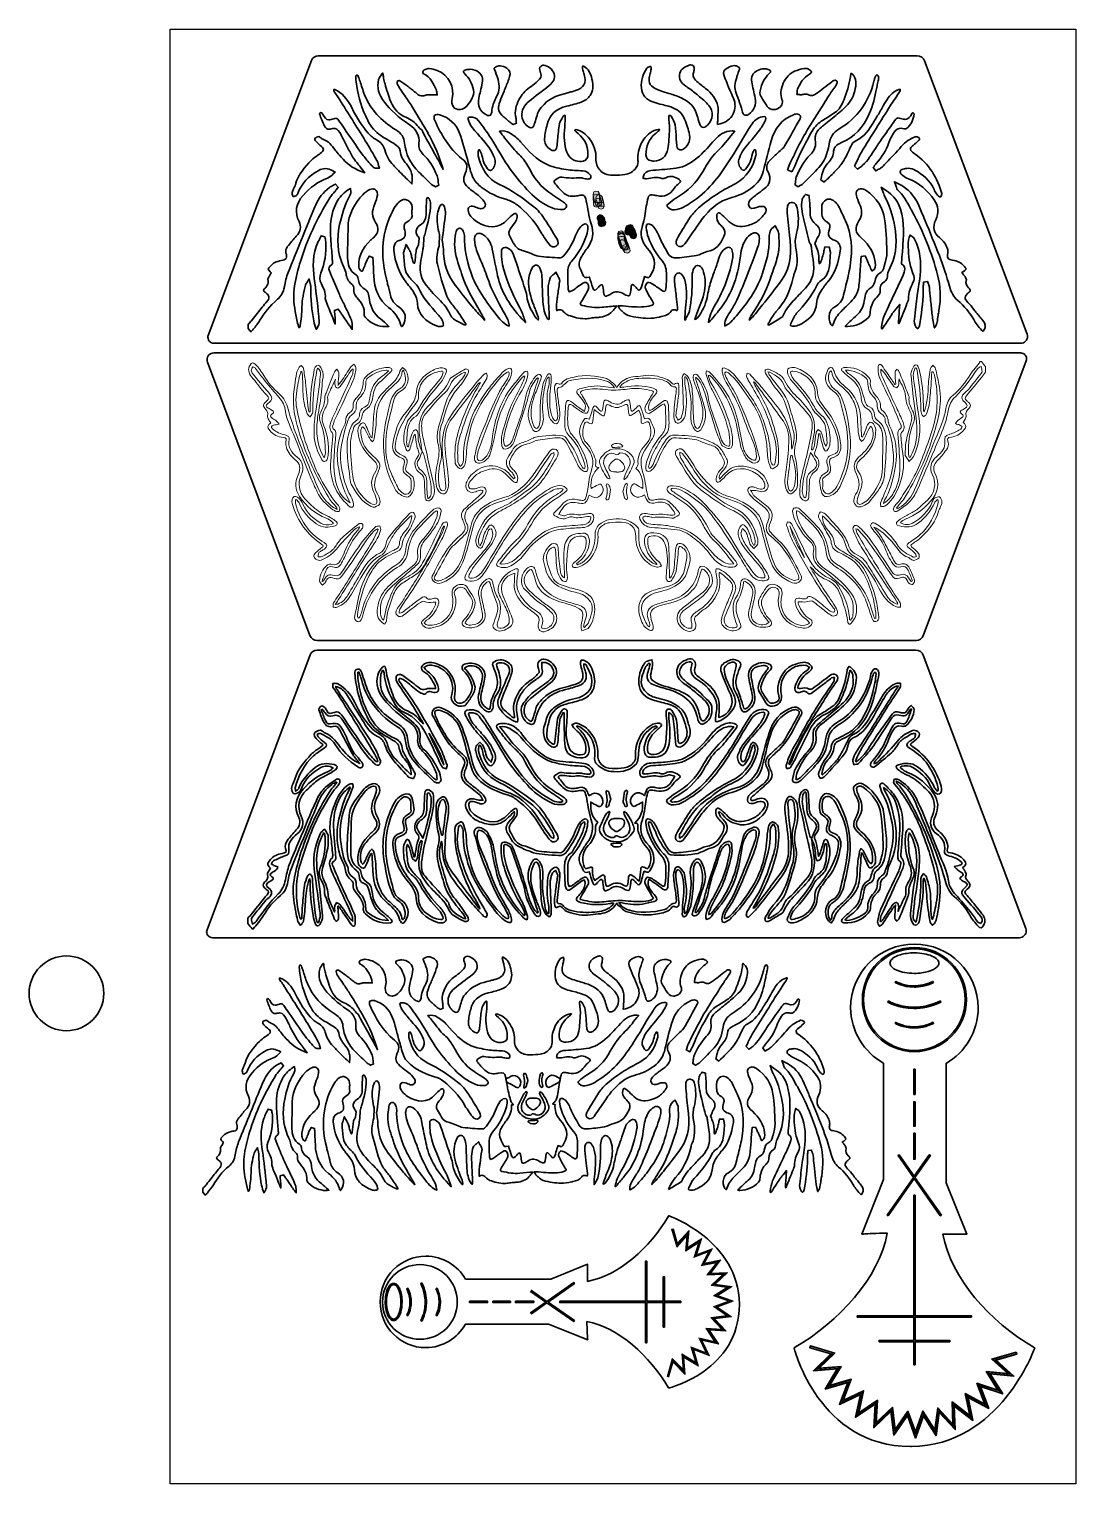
# Model space of a CAD drawing. Header units: inches. Extents: x 25.8 to 55.1, y -42.2 to -1.5.
import ezdxf

# ---------------------------------------------------------------- set-up
doc = ezdxf.new("R2010")
doc.units = ezdxf.units.IN
doc.header["$MEASUREMENT"] = 0
doc.layers.add('Capa 2', color=7, linetype='Continuous')

# ---------------------------------------------------------------- blocks, each defined once
blk = doc.blocks.new('block 2')
at = {"layer": 'Capa 2', "color": 175, "lineweight": 35, "true_color": 0x3b4998}
for points in [[(43.075, -35.929), (43.04, -35.929), (43.04, -37.051), (40.639, -37.051), (40.639, -37.086), (43.04, -37.086), (43.04, -38.209), (43.075, -38.209), (43.075, -37.086), (43.531, -37.086), (43.531, -37.772), (43.566, -37.772), (43.566, -37.086), (44.021, -37.086), (44.021, -37.051), (43.566, -37.051), (43.566, -36.365), (43.531, -36.365), (43.531, -37.051), (43.075, -37.051), (43.075, -35.929)], [(40.313, -37.073), (41.051, -36.556), (41.031, -36.527), (40.283, -37.052), (39.848, -36.746), (39.827, -36.775), (40.252, -37.073), (39.827, -37.371), (39.848, -37.4), (40.283, -37.095), (41.031, -37.619), (41.051, -37.59), (40.313, -37.073)], [(38.124, -37.051), (38.124, -37.086), (38.626, -37.086), (38.626, -37.051), (38.124, -37.051)], [(38.774, -37.051), (38.774, -37.086), (39.262, -37.086), (39.262, -37.051), (38.774, -37.051)], [(39.921, -37.086), (39.921, -37.051), (39.402, -37.051), (39.402, -37.086), (39.921, -37.086)], [(36.397, -37.454), (36.397, -37.454), (36.397, -37.454), (36.397, -37.454)], [(37.213, -37.454), (37.213, -37.454), (37.213, -37.454), (37.213, -37.454)]]:
    blk.add_lwpolyline(points, dxfattribs=at)
for points, knots in [([(36.198, -37.354), (36.222, -37.272), (36.236, -37.174), (36.236, -37.069), (36.236, -36.928), (36.212, -36.801), (36.171, -36.707), (36.151, -36.66), (36.126, -36.622), (36.098, -36.594), (36.07, -36.566), (36.037, -36.55), (36.001, -36.55), (35.965, -36.55), (35.932, -36.566), (35.904, -36.594), (35.862, -36.636), (35.828, -36.701), (35.804, -36.783), (35.78, -36.865), (35.766, -36.963), (35.766, -37.069), (35.766, -37.209), (35.791, -37.337), (35.831, -37.43), (35.852, -37.477), (35.876, -37.516), (35.904, -37.543), (35.932, -37.571), (35.965, -37.588), (36.001, -37.588), (36.037, -37.588), (36.07, -37.571), (36.098, -37.543), (36.14, -37.502), (36.174, -37.436), (36.198, -37.354)], [0, 0, 0, 0, 1, 1, 1, 2, 2, 2, 3, 3, 3, 4, 4, 4, 5, 5, 5, 6, 6, 6, 7, 7, 7, 8, 8, 8, 9, 9, 9, 10, 10, 10, 11, 11, 11, 12, 12, 12, 12]), ([(36.788, -36.537), (36.788, -36.537), (36.757, -36.552), (36.757, -36.552), (36.85, -36.747), (36.881, -36.927), (36.881, -37.079), (36.881, -37.232), (36.85, -37.359), (36.819, -37.447), (36.803, -37.491), (36.788, -37.525), (36.776, -37.548), (36.771, -37.56), (36.766, -37.569), (36.763, -37.575), (36.763, -37.575), (36.759, -37.582), (36.759, -37.582), (36.759, -37.582), (36.758, -37.584), (36.758, -37.584), (36.758, -37.584), (36.788, -37.602), (36.788, -37.602), (36.789, -37.6), (36.916, -37.395), (36.916, -37.079), (36.916, -36.922), (36.884, -36.737), (36.788, -36.537)], [0, 0, 0, 0, 1, 1, 1, 2, 2, 2, 3, 3, 3, 4, 4, 4, 5, 5, 5, 6, 6, 6, 7, 7, 7, 8, 8, 8, 9, 9, 9, 10, 10, 10, 10]), ([(35.929, -37.518), (35.893, -37.484), (35.861, -37.422), (35.838, -37.344), (35.815, -37.266), (35.801, -37.171), (35.801, -37.069), (35.801, -36.932), (35.826, -36.809), (35.864, -36.721), (35.883, -36.677), (35.905, -36.642), (35.929, -36.619), (35.953, -36.596), (35.977, -36.585), (36.001, -36.585), (36.026, -36.585), (36.05, -36.596), (36.074, -36.619), (36.109, -36.654), (36.142, -36.715), (36.165, -36.793), (36.187, -36.871), (36.201, -36.966), (36.201, -37.069), (36.201, -37.205), (36.177, -37.329), (36.139, -37.416), (36.12, -37.46), (36.097, -37.495), (36.074, -37.518), (36.05, -37.541), (36.026, -37.553), (36.001, -37.553), (35.977, -37.553), (35.953, -37.541), (35.929, -37.518)], [0, 0, 0, 0, 1, 1, 1, 2, 2, 2, 3, 3, 3, 4, 4, 4, 5, 5, 5, 6, 6, 6, 7, 7, 7, 8, 8, 8, 9, 9, 9, 10, 10, 10, 11, 11, 11, 12, 12, 12, 12]), ([(36.411, -37.338), (36.4, -37.37), (36.389, -37.394), (36.381, -37.411), (36.377, -37.419), (36.373, -37.425), (36.371, -37.429), (36.371, -37.429), (36.368, -37.434), (36.368, -37.434), (36.368, -37.434), (36.367, -37.435), (36.367, -37.435), (36.367, -37.435), (36.397, -37.454), (36.397, -37.454), (36.398, -37.452), (36.49, -37.304), (36.49, -37.076), (36.49, -36.963), (36.467, -36.829), (36.398, -36.685), (36.398, -36.685), (36.366, -36.7), (36.366, -36.7), (36.433, -36.839), (36.455, -36.967), (36.455, -37.076), (36.455, -37.185), (36.433, -37.276), (36.411, -37.338)], [0, 0, 0, 0, 1, 1, 1, 2, 2, 2, 3, 3, 3, 4, 4, 4, 5, 5, 5, 6, 6, 6, 7, 7, 7, 8, 8, 8, 9, 9, 9, 10, 10, 10, 10]), ([(37.183, -36.7), (37.249, -36.839), (37.271, -36.967), (37.271, -37.076), (37.271, -37.185), (37.249, -37.276), (37.227, -37.338), (37.216, -37.37), (37.205, -37.394), (37.197, -37.411), (37.193, -37.419), (37.189, -37.425), (37.187, -37.429), (37.187, -37.429), (37.184, -37.434), (37.184, -37.434), (37.184, -37.434), (37.183, -37.435), (37.183, -37.435), (37.183, -37.435), (37.213, -37.454), (37.213, -37.454), (37.214, -37.452), (37.306, -37.304), (37.306, -37.076), (37.306, -36.963), (37.283, -36.829), (37.214, -36.685), (37.214, -36.685), (37.183, -36.7), (37.183, -36.7)], [0, 0, 0, 0, 1, 1, 1, 2, 2, 2, 3, 3, 3, 4, 4, 4, 5, 5, 5, 6, 6, 6, 7, 7, 7, 8, 8, 8, 9, 9, 9, 10, 10, 10, 10])]:
    blk.add_open_spline(points, degree=3, knots=knots, dxfattribs=at)
blk = doc.blocks.new('block 3')
at = {"layer": 'Capa 2', "color": 2, "lineweight": 35, "true_color": 0xf1e504}
for points in [[(49.804, -28.691), (49.804, -28.691), (49.804, -28.691), (49.804, -28.691)], [(50.012, -29.287), (50.012, -29.287), (50.012, -29.287), (50.012, -29.287)]]:
    blk.add_lwpolyline(points, dxfattribs=at)
for points, knots in [([(50.548, -27.168), (49.744, -27.168), (49.093, -27.819), (49.093, -28.622), (49.093, -29.425), (49.744, -30.076), (50.548, -30.076), (51.351, -30.076), (52.002, -29.425), (52.002, -28.622), (52.002, -27.819), (51.351, -27.168), (50.548, -27.168)], [0, 0, 0, 0, 1, 1, 1, 2, 2, 2, 3, 3, 3, 4, 4, 4, 4]), ([(51.551, -29.626), (51.294, -29.882), (50.94, -30.041), (50.548, -30.041), (50.156, -30.041), (49.801, -29.882), (49.544, -29.626), (49.287, -29.369), (49.128, -29.014), (49.128, -28.622), (49.128, -28.23), (49.287, -27.875), (49.544, -27.619), (49.801, -27.362), (50.156, -27.203), (50.548, -27.203), (50.94, -27.203), (51.294, -27.362), (51.551, -27.619), (51.808, -27.875), (51.967, -28.23), (51.967, -28.622), (51.967, -29.014), (51.808, -29.369), (51.551, -29.626)], [0, 0, 0, 0, 1, 1, 1, 2, 2, 2, 3, 3, 3, 4, 4, 4, 5, 5, 5, 6, 6, 6, 7, 7, 7, 8, 8, 8, 8]), ([(51.082, -28.145), (51.082, -28.145), (51.066, -28.113), (51.066, -28.113), (50.871, -28.207), (50.69, -28.238), (50.537, -28.238), (50.383, -28.238), (50.256, -28.207), (50.168, -28.176), (50.124, -28.16), (50.089, -28.145), (50.066, -28.133), (50.054, -28.127), (50.045, -28.123), (50.039, -28.119), (50.039, -28.119), (50.033, -28.115), (50.033, -28.115), (50.033, -28.115), (50.031, -28.114), (50.031, -28.114), (50.031, -28.114), (50.012, -28.144), (50.012, -28.144), (50.014, -28.145), (50.22, -28.273), (50.537, -28.273), (50.695, -28.273), (50.881, -28.241), (51.082, -28.145)], [0, 0, 0, 0, 1, 1, 1, 2, 2, 2, 3, 3, 3, 4, 4, 4, 5, 5, 5, 6, 6, 6, 7, 7, 7, 8, 8, 8, 9, 9, 9, 10, 10, 10, 10]), ([(50.533, -28.834), (50.318, -28.834), (50.14, -28.791), (50.016, -28.747), (49.954, -28.725), (49.906, -28.704), (49.873, -28.687), (49.856, -28.679), (49.844, -28.672), (49.835, -28.668), (49.831, -28.665), (49.828, -28.664), (49.826, -28.662), (49.826, -28.662), (49.823, -28.661), (49.823, -28.661), (49.823, -28.661), (49.804, -28.691), (49.804, -28.691), (49.806, -28.692), (50.093, -28.87), (50.533, -28.87), (50.752, -28.87), (51.01, -28.825), (51.289, -28.691), (51.289, -28.691), (51.274, -28.66), (51.274, -28.66), (51, -28.791), (50.748, -28.834), (50.533, -28.834)], [0, 0, 0, 0, 1, 1, 1, 2, 2, 2, 3, 3, 3, 4, 4, 4, 5, 5, 5, 6, 6, 6, 7, 7, 7, 8, 8, 8, 9, 9, 9, 10, 10, 10, 10]), ([(50.537, -29.381), (50.383, -29.381), (50.256, -29.349), (50.168, -29.318), (50.124, -29.303), (50.089, -29.287), (50.066, -29.276), (50.054, -29.27), (50.045, -29.265), (50.039, -29.262), (50.039, -29.262), (50.033, -29.258), (50.033, -29.258), (50.033, -29.258), (50.031, -29.257), (50.031, -29.257), (50.031, -29.257), (50.012, -29.287), (50.012, -29.287), (50.014, -29.288), (50.22, -29.416), (50.537, -29.416), (50.695, -29.416), (50.881, -29.384), (51.082, -29.288), (51.082, -29.288), (51.066, -29.256), (51.066, -29.256), (50.871, -29.35), (50.69, -29.381), (50.537, -29.381)], [0, 0, 0, 0, 1, 1, 1, 2, 2, 2, 3, 3, 3, 4, 4, 4, 5, 5, 5, 6, 6, 6, 7, 7, 7, 8, 8, 8, 9, 9, 9, 10, 10, 10, 10])]:
    blk.add_open_spline(points, degree=3, knots=knots, dxfattribs=at)
blk = doc.blocks.new('block 4')
at = {"layer": 'Capa 2', "color": 85, "lineweight": 35, "true_color": 0x63b231}
for points in [[(50.565, -30.567), (50.53, -30.567), (50.53, -31.27), (50.565, -31.27), (50.565, -30.567)], [(50.565, -31.477), (50.53, -31.477), (50.53, -32.161), (50.565, -32.161), (50.565, -31.477)], [(50.565, -32.357), (50.53, -32.357), (50.53, -33.083), (50.565, -33.083), (50.565, -32.357)], [(49.812, -34.661), (50.542, -33.62), (51.271, -34.661), (51.3, -34.641), (50.563, -33.59), (50.993, -32.977), (50.964, -32.956), (50.542, -33.559), (50.119, -32.956), (50.09, -32.977), (50.52, -33.59), (49.783, -34.641), (49.812, -34.661)], [(52.144, -37.492), (52.144, -37.457), (50.565, -37.457), (50.565, -34.089), (50.53, -34.089), (50.53, -37.457), (48.951, -37.457), (48.951, -37.492), (50.53, -37.492), (50.53, -38.144), (49.562, -38.144), (49.562, -38.179), (50.53, -38.179), (50.53, -38.823), (50.565, -38.823), (50.565, -38.179), (51.533, -38.179), (51.533, -38.144), (50.565, -38.144), (50.565, -37.492), (52.144, -37.492)]]:
    blk.add_lwpolyline(points, dxfattribs=at)
blk = doc.blocks.new('block 5')
at = {"layer": 'Capa 2', "color": 230, "lineweight": 35, "true_color": 0xe5007d}
for points, knots in [([(52.435, -26.222), (52.377, -26.152), (52.32, -26.081), (52.263, -26.01), (52.183, -25.912), (52.108, -25.809), (52.02, -25.718), (51.939, -25.633), (51.933, -25.613), (52.025, -25.538), (52.123, -25.458), (52.128, -25.404), (52.04, -25.313), (51.992, -25.262), (51.961, -25.215), (51.99, -25.137), (52.002, -25.106), (51.97, -25.056), (51.952, -25.017), (51.938, -24.989), (51.914, -24.966), (51.895, -24.941), (52, -24.865), (52.007, -24.816), (51.927, -24.721), (51.83, -24.606), (51.706, -24.543), (51.556, -24.525), (51.456, -24.512), (51.457, -24.499), (51.475, -24.399), (51.483, -24.35), (51.48, -24.294), (51.464, -24.247), (51.421, -24.112), (51.334, -24.005), (51.226, -23.915), (51.073, -23.786), (51.055, -23.669), (51.136, -23.486), (51.228, -23.279), (51.222, -23.068), (51.093, -22.877), (50.908, -22.604), (50.664, -22.397), (50.352, -22.275), (50.289, -22.251), (50.234, -22.206), (50.178, -22.165), (50.143, -22.139), (50.151, -22.116), (50.195, -22.104), (50.301, -22.074), (50.405, -22.078), (50.499, -22.135), (50.708, -22.262), (50.891, -22.414), (50.991, -22.646), (51.01, -22.689), (51.036, -22.729), (51.062, -22.768), (51.12, -22.858), (51.194, -22.899), (51.249, -22.875), (51.305, -22.851), (51.325, -22.755), (51.295, -22.658), (51.152, -22.189), (50.885, -21.811), (50.474, -21.539), (50.423, -21.506), (50.435, -21.484), (50.472, -21.453), (50.532, -21.404), (50.593, -21.356), (50.649, -21.303), (50.711, -21.246), (50.71, -21.169), (50.641, -21.129), (50.599, -21.105), (50.533, -21.084), (50.495, -21.101), (50.339, -21.169), (50.195, -21.251), (50.082, -21.392), (49.923, -21.589), (49.741, -21.766), (49.566, -21.949), (49.531, -21.985), (49.478, -22.004), (49.433, -22.031), (49.428, -22.024), (49.423, -22.017), (49.418, -22.01), (49.436, -21.984), (49.453, -21.956), (49.474, -21.933), (49.636, -21.758), (49.754, -21.558), (49.836, -21.334), (49.868, -21.246), (49.914, -21.164), (49.96, -21.082), (50.01, -20.992), (50.084, -20.956), (50.189, -20.983), (50.228, -20.993), (50.287, -20.99), (50.314, -20.967), (50.453, -20.853), (50.524, -20.697), (50.54, -20.522), (50.543, -20.485), (50.487, -20.442), (50.458, -20.403), (50.431, -20.429), (50.394, -20.45), (50.378, -20.481), (50.309, -20.619), (50.268, -20.639), (50.124, -20.591), (50.05, -20.566), (49.981, -20.567), (49.931, -20.637), (49.771, -20.862), (49.606, -21.084), (49.453, -21.314), (49.317, -21.518), (49.199, -21.736), (49.018, -21.907), (48.989, -21.935), (48.953, -21.955), (48.921, -21.978), (48.913, -21.971), (48.905, -21.963), (48.898, -21.955), (48.955, -21.839), (49.004, -21.718), (49.071, -21.609), (49.334, -21.18), (49.601, -20.754), (49.869, -20.329), (49.959, -20.186), (50.057, -20.049), (50.145, -19.905), (50.164, -19.874), (50.154, -19.825), (50.157, -19.784), (50.118, -19.785), (50.076, -19.775), (50.042, -19.788), (49.891, -19.848), (49.772, -19.95), (49.687, -20.088), (49.581, -20.26), (49.487, -20.439), (49.379, -20.609), (49.232, -20.841), (49.109, -21.096), (48.839, -21.219), (48.759, -21.256), (48.714, -21.319), (48.678, -21.398), (48.609, -21.548), (48.538, -21.699), (48.45, -21.838), (48.383, -21.944), (48.289, -22.034), (48.202, -22.127), (48.132, -22.203), (48.054, -22.272), (47.98, -22.344), (47.973, -22.338), (47.965, -22.333), (47.958, -22.327), (47.984, -22.182), (48.019, -22.041), (48.128, -21.928), (48.229, -21.824), (48.297, -21.705), (48.306, -21.555), (48.31, -21.492), (48.34, -21.44), (48.403, -21.412), (48.438, -21.396), (48.47, -21.372), (48.505, -21.357), (48.878, -21.193), (49.129, -20.914), (49.292, -20.543), (49.393, -20.313), (49.449, -20.073), (49.495, -19.829), (49.513, -19.734), (49.537, -19.64), (49.555, -19.545), (49.568, -19.476), (49.543, -19.411), (49.481, -19.384), (49.411, -19.354), (49.379, -19.421), (49.354, -19.472), (49.335, -19.512), (49.328, -19.556), (49.317, -19.599), (49.181, -20.162), (48.862, -20.594), (48.369, -20.894), (48.191, -21.002), (48.097, -21.149), (48.066, -21.351), (48.032, -21.578), (47.96, -21.794), (47.801, -21.966), (47.657, -22.123), (47.506, -22.273), (47.356, -22.424), (47.331, -22.448), (47.294, -22.461), (47.263, -22.479), (47.255, -22.474), (47.247, -22.469), (47.239, -22.464), (47.247, -22.409), (47.246, -22.35), (47.265, -22.298), (47.346, -22.072), (47.467, -21.871), (47.636, -21.696), (47.759, -21.569), (47.837, -21.419), (47.793, -21.231), (47.786, -21.203), (47.792, -21.17), (47.798, -21.141), (47.822, -21.008), (47.932, -20.944), (48.025, -20.867), (48.204, -20.717), (48.392, -20.575), (48.564, -20.416), (48.712, -20.278), (48.842, -20.119), (48.886, -19.913), (48.928, -19.722), (48.979, -19.525), (48.799, -19.368), (48.775, -19.346), (48.744, -19.331), (48.716, -19.313), (48.7, -19.344), (48.672, -19.373), (48.67, -19.405), (48.653, -19.648), (48.566, -19.873), (48.486, -20.099), (48.439, -20.23), (48.371, -20.353), (48.254, -20.436), (48.149, -20.51), (48.038, -20.578), (47.927, -20.644), (47.799, -20.721), (47.693, -20.816), (47.617, -20.948), (47.43, -21.271), (47.254, -21.599), (47.12, -21.949), (47.106, -21.985), (47.083, -22.018), (47.064, -22.053), (47.057, -22.049), (47.05, -22.046), (47.043, -22.042), (47.063, -21.989), (47.078, -21.934), (47.103, -21.883), (47.237, -21.617), (47.362, -21.345), (47.512, -21.088), (47.722, -20.727), (47.951, -20.378), (48.174, -20.025), (48.238, -19.923), (48.315, -19.828), (48.379, -19.725), (48.413, -19.669), (48.427, -19.6), (48.363, -19.553), (48.305, -19.51), (48.244, -19.524), (48.188, -19.567), (48.032, -19.687), (47.877, -19.806), (47.718, -19.922), (47.689, -19.943), (47.633, -19.963), (47.609, -19.949), (47.526, -19.903), (47.446, -19.908), (47.361, -19.93), (47.339, -19.935), (47.315, -19.927), (47.292, -19.925), (47.295, -19.902), (47.293, -19.877), (47.301, -19.855), (47.361, -19.692), (47.458, -19.56), (47.606, -19.463), (47.646, -19.437), (47.696, -19.377), (47.689, -19.344), (47.679, -19.298), (47.627, -19.25), (47.581, -19.224), (47.538, -19.201), (47.477, -19.192), (47.429, -19.201), (47.332, -19.219), (47.235, -19.247), (47.143, -19.282), (46.867, -19.387), (46.644, -19.829), (46.763, -20.139), (46.793, -20.219), (46.75, -20.286), (46.667, -20.324), (46.583, -20.363), (46.501, -20.347), (46.454, -20.278), (46.397, -20.196), (46.339, -20.114), (46.29, -20.028), (46.268, -19.987), (46.251, -19.93), (46.261, -19.888), (46.3, -19.72), (46.367, -19.563), (46.497, -19.44), (46.588, -19.355), (46.573, -19.279), (46.452, -19.233), (46.338, -19.189), (46.221, -19.208), (46.114, -19.259), (45.951, -19.338), (45.882, -19.482), (45.919, -19.645), (45.953, -19.795), (45.986, -19.946), (46.018, -20.097), (46.049, -20.242), (45.984, -20.4), (45.863, -20.483), (45.819, -20.512), (45.786, -20.515), (45.771, -20.455), (45.765, -20.428), (45.758, -20.402), (45.749, -20.375), (45.704, -20.242), (45.669, -20.105), (45.611, -19.978), (45.551, -19.843), (45.544, -19.714), (45.591, -19.577), (45.623, -19.486), (45.65, -19.393), (45.685, -19.303), (45.707, -19.242), (45.69, -19.206), (45.639, -19.171), (45.512, -19.082), (45.398, -19.129), (45.282, -19.191), (45.153, -19.26), (45.106, -19.348), (45.156, -19.485), (45.235, -19.696), (45.326, -19.904), (45.417, -20.111), (45.533, -20.372), (45.379, -20.675), (45.083, -20.74), (45.086, -20.68), (45.091, -20.623), (45.091, -20.566), (45.092, -20.473), (45.109, -20.375), (45.086, -20.287), (45.03, -20.073), (44.899, -19.903), (44.725, -19.766), (44.645, -19.703), (44.563, -19.643), (44.483, -19.579), (44.415, -19.524), (44.382, -19.456), (44.415, -19.367), (44.424, -19.344), (44.426, -19.318), (44.43, -19.294), (44.452, -19.159), (44.344, -19.067), (44.217, -19.113), (44.067, -19.167), (43.938, -19.251), (43.914, -19.421), (43.891, -19.583), (43.979, -19.699), (44.107, -19.789), (44.205, -19.857), (44.303, -19.925), (44.393, -20.001), (44.513, -20.102), (44.639, -20.2), (44.738, -20.319), (44.862, -20.47), (44.839, -20.66), (44.708, -20.794), (44.643, -20.86), (44.602, -20.852), (44.574, -20.764), (44.552, -20.696), (44.53, -20.627), (44.513, -20.557), (44.449, -20.293), (44.264, -20.127), (44.036, -20.02), (43.853, -19.934), (43.648, -19.897), (43.456, -19.828), (43.373, -19.799), (43.291, -19.752), (43.223, -19.697), (43.191, -19.671), (43.175, -19.604), (43.18, -19.558), (43.188, -19.465), (43.221, -19.374), (43.232, -19.281), (43.238, -19.232), (43.221, -19.179), (43.214, -19.127), (43.161, -19.144), (43.108, -19.158), (43.057, -19.177), (43.041, -19.184), (43.027, -19.202), (43.016, -19.217), (42.89, -19.393), (42.837, -19.592), (42.853, -19.803), (42.871, -20.037), (43.02, -20.176), (43.233, -20.247), (43.368, -20.293), (43.51, -20.32), (43.648, -20.361), (43.804, -20.408), (43.957, -20.469), (44.03, -20.628), (44.092, -20.762), (44.147, -20.903), (44.18, -21.047), (44.213, -21.19), (44.203, -21.337), (44.066, -21.437), (44.042, -21.454), (44, -21.471), (43.979, -21.461), (43.959, -21.452), (43.948, -21.408), (43.945, -21.378), (43.929, -21.191), (43.929, -21.003), (43.899, -20.818), (43.883, -20.722), (43.825, -20.63), (43.772, -20.544), (43.755, -20.516), (43.694, -20.498), (43.658, -20.505), (43.636, -20.509), (43.61, -20.569), (43.611, -20.604), (43.614, -20.711), (43.64, -20.818), (43.636, -20.924), (43.63, -21.111), (43.618, -21.299), (43.591, -21.484), (43.561, -21.683), (43.4, -21.793), (43.201, -21.771), (43.131, -21.763), (43.095, -21.728), (43.092, -21.652), (43.083, -21.432), (43.167, -21.254), (43.331, -21.111), (43.37, -21.076), (43.413, -21.046), (43.45, -21.008), (43.467, -20.991), (43.488, -20.954), (43.481, -20.94), (43.469, -20.919), (43.434, -20.895), (43.41, -20.896), (43.353, -20.899), (43.292, -20.904), (43.242, -20.93), (43.079, -21.013), (42.95, -21.134), (42.866, -21.301), (42.784, -21.464), (42.748, -21.632), (42.759, -21.814), (42.762, -21.868), (42.753, -21.936), (42.723, -21.977), (42.653, -22.069), (42.558, -22.135), (42.439, -22.148), (42.327, -22.16), (42.213, -22.169), (42.101, -22.167), (41.849, -22.161), (41.693, -22.005), (41.702, -21.758), (41.71, -21.54), (41.64, -21.352), (41.513, -21.18), (41.411, -21.042), (41.282, -20.941), (41.114, -20.902), (41.074, -20.893), (41.025, -20.925), (40.98, -20.938), (41, -20.973), (41.02, -21.008), (41.041, -21.043), (41.045, -21.049), (41.054, -21.052), (41.061, -21.058), (41.252, -21.216), (41.389, -21.401), (41.369, -21.667), (41.364, -21.729), (41.342, -21.762), (41.28, -21.776), (41.111, -21.814), (40.947, -21.725), (40.89, -21.563), (40.813, -21.341), (40.809, -21.114), (40.834, -20.883), (40.844, -20.785), (40.852, -20.685), (40.851, -20.586), (40.851, -20.557), (40.823, -20.514), (40.798, -20.504), (40.774, -20.495), (40.721, -20.511), (40.707, -20.533), (40.657, -20.613), (40.594, -20.697), (40.579, -20.786), (40.542, -20.995), (40.529, -21.208), (40.507, -21.419), (40.499, -21.488), (40.477, -21.502), (40.417, -21.464), (40.324, -21.405), (40.268, -21.314), (40.275, -21.207), (40.285, -21.079), (40.314, -20.952), (40.344, -20.827), (40.408, -20.561), (40.589, -20.419), (40.847, -20.357), (40.984, -20.325), (41.121, -20.29), (41.253, -20.243), (41.362, -20.204), (41.462, -20.143), (41.529, -20.041), (41.634, -19.883), (41.635, -19.713), (41.59, -19.539), (41.549, -19.384), (41.495, -19.235), (41.342, -19.153), (41.313, -19.138), (41.257, -19.127), (41.241, -19.143), (41.219, -19.165), (41.212, -19.215), (41.217, -19.251), (41.228, -19.315), (41.253, -19.378), (41.27, -19.442), (41.325, -19.649), (41.269, -19.751), (41.066, -19.82), (41.039, -19.829), (41.012, -19.834), (40.986, -19.841), (40.691, -19.921), (40.388, -19.975), (40.163, -20.216), (40.083, -20.303), (40.001, -20.379), (39.971, -20.497), (39.944, -20.599), (39.91, -20.698), (39.88, -20.799), (39.868, -20.838), (39.85, -20.871), (39.806, -20.837), (39.721, -20.771), (39.652, -20.695), (39.644, -20.579), (39.633, -20.419), (39.708, -20.302), (39.826, -20.208), (40.009, -20.061), (40.195, -19.918), (40.382, -19.775), (40.517, -19.672), (40.576, -19.534), (40.538, -19.394), (40.499, -19.25), (40.344, -19.118), (40.194, -19.111), (40.155, -19.109), (40.107, -19.129), (40.076, -19.155), (40.006, -19.213), (40.02, -19.292), (40.044, -19.369), (40.06, -19.418), (40.089, -19.47), (40.041, -19.516), (39.969, -19.584), (39.901, -19.66), (39.817, -19.711), (39.676, -19.798), (39.569, -19.91), (39.487, -20.052), (39.392, -20.216), (39.325, -20.384), (39.36, -20.579), (39.369, -20.633), (39.372, -20.689), (39.378, -20.744), (39.37, -20.747), (39.362, -20.75), (39.354, -20.753), (39.332, -20.738), (39.308, -20.726), (39.288, -20.709), (39.226, -20.655), (39.167, -20.597), (39.102, -20.544), (39.004, -20.465), (38.972, -20.362), (39.01, -20.248), (39.057, -20.108), (39.122, -19.974), (39.177, -19.836), (39.221, -19.723), (39.266, -19.611), (39.301, -19.495), (39.337, -19.378), (39.306, -19.275), (39.202, -19.204), (39.084, -19.124), (38.958, -19.1), (38.827, -19.172), (38.773, -19.201), (38.748, -19.244), (38.776, -19.309), (38.812, -19.396), (38.846, -19.484), (38.872, -19.574), (38.913, -19.716), (38.918, -19.859), (38.846, -19.993), (38.767, -20.141), (38.71, -20.295), (38.697, -20.463), (38.693, -20.506), (38.678, -20.524), (38.632, -20.499), (38.465, -20.406), (38.406, -20.28), (38.447, -20.09), (38.478, -19.95), (38.513, -19.811), (38.543, -19.671), (38.573, -19.528), (38.534, -19.407), (38.42, -19.315), (38.301, -19.217), (38.158, -19.211), (38.018, -19.239), (37.898, -19.263), (37.875, -19.368), (37.965, -19.448), (38.089, -19.561), (38.155, -19.707), (38.191, -19.864), (38.205, -19.922), (38.183, -19.996), (38.156, -20.053), (38.12, -20.129), (38.07, -20.202), (38.013, -20.265), (37.981, -20.303), (37.926, -20.338), (37.879, -20.342), (37.738, -20.352), (37.67, -20.253), (37.707, -20.096), (37.781, -19.79), (37.608, -19.387), (37.255, -19.258), (37.132, -19.213), (37.005, -19.176), (36.877, -19.23), (36.835, -19.248), (36.791, -19.295), (36.779, -19.337), (36.77, -19.37), (36.8, -19.437), (36.83, -19.453), (37.006, -19.541), (37.083, -19.701), (37.157, -19.866), (37.166, -19.887), (37.166, -19.912), (37.17, -19.935), (37.146, -19.935), (37.122, -19.935), (37.098, -19.935), (37.031, -19.937), (36.956, -19.92), (36.899, -19.945), (36.832, -19.973), (36.782, -19.969), (36.73, -19.93), (36.657, -19.876), (36.589, -19.815), (36.516, -19.76), (36.42, -19.687), (36.326, -19.609), (36.222, -19.547), (36.191, -19.529), (36.119, -19.543), (36.09, -19.569), (36.065, -19.591), (36.06, -19.658), (36.073, -19.695), (36.097, -19.761), (36.139, -19.822), (36.178, -19.882), (36.288, -20.047), (36.404, -20.209), (36.51, -20.376), (36.622, -20.553), (36.726, -20.734), (36.833, -20.913), (36.802, -20.897), (36.778, -20.875), (36.76, -20.85), (36.663, -20.715), (36.532, -20.621), (36.383, -20.559), (36.192, -20.481), (36.072, -20.34), (35.999, -20.159), (35.931, -19.988), (35.88, -19.81), (35.829, -19.632), (35.804, -19.545), (35.796, -19.453), (35.777, -19.364), (35.764, -19.302), (35.723, -19.29), (35.685, -19.339), (35.635, -19.406), (35.575, -19.476), (35.555, -19.554), (35.492, -19.805), (35.571, -20.031), (35.724, -20.229), (35.921, -20.482), (36.167, -20.685), (36.43, -20.864), (36.602, -20.981), (36.697, -21.121), (36.672, -21.334), (36.655, -21.473), (36.711, -21.591), (36.809, -21.684), (36.981, -21.846), (37.092, -22.045), (37.179, -22.258), (37.205, -22.323), (37.205, -22.399), (37.216, -22.469), (37.207, -22.473), (37.199, -22.477), (37.19, -22.482), (37.165, -22.467), (37.137, -22.455), (37.117, -22.436), (36.999, -22.324), (36.88, -22.212), (36.765, -22.096), (36.552, -21.882), (36.414, -21.633), (36.386, -21.325), (36.369, -21.144), (36.272, -21.012), (36.113, -20.914), (35.755, -20.691), (35.456, -20.407), (35.289, -20.01), (35.218, -19.843), (35.168, -19.667), (35.11, -19.494), (35.091, -19.437), (35.069, -19.377), (34.996, -19.387), (34.927, -19.397), (34.913, -19.457), (34.917, -19.514), (34.923, -19.597), (34.935, -19.678), (34.947, -19.76), (34.997, -20.099), (35.105, -20.42), (35.257, -20.726), (35.345, -20.904), (35.47, -21.057), (35.637, -21.168), (35.767, -21.255), (35.908, -21.327), (36.039, -21.415), (36.086, -21.446), (36.145, -21.499), (36.149, -21.547), (36.163, -21.706), (36.239, -21.826), (36.337, -21.943), (36.432, -22.055), (36.497, -22.183), (36.487, -22.342), (36.338, -22.201), (36.2, -22.053), (36.058, -21.907), (35.947, -21.793), (35.873, -21.659), (35.833, -21.507), (35.795, -21.362), (35.71, -21.261), (35.577, -21.19), (35.496, -21.146), (35.421, -21.083), (35.361, -21.014), (35.178, -20.805), (35.034, -20.57), (34.912, -20.321), (34.802, -20.095), (34.656, -19.9), (34.419, -19.793), (34.387, -19.779), (34.344, -19.789), (34.306, -19.787), (34.308, -19.828), (34.297, -19.876), (34.315, -19.908), (34.364, -19.994), (34.428, -20.071), (34.481, -20.155), (34.719, -20.535), (34.957, -20.914), (35.192, -21.295), (35.303, -21.476), (35.409, -21.66), (35.514, -21.845), (35.536, -21.883), (35.543, -21.929), (35.557, -21.972), (35.521, -21.972), (35.5, -21.965), (35.487, -21.95), (35.389, -21.837), (35.285, -21.729), (35.199, -21.608), (34.975, -21.296), (34.76, -20.979), (34.542, -20.663), (34.491, -20.59), (34.432, -20.569), (34.343, -20.599), (34.195, -20.649), (34.182, -20.639), (34.106, -20.505), (34.097, -20.489), (34.089, -20.466), (34.075, -20.458), (34.042, -20.44), (33.99, -20.409), (33.974, -20.421), (33.942, -20.445), (33.904, -20.502), (33.913, -20.531), (33.951, -20.651), (34, -20.769), (34.057, -20.882), (34.107, -20.983), (34.197, -21.022), (34.307, -20.988), (34.389, -20.963), (34.444, -20.994), (34.48, -21.062), (34.542, -21.175), (34.598, -21.292), (34.659, -21.406), (34.724, -21.53), (34.787, -21.655), (34.862, -21.774), (34.918, -21.863), (34.989, -21.943), (35.054, -22.027), (34.846, -21.942), (34.703, -21.786), (34.561, -21.629), (34.412, -21.464), (34.312, -21.247), (34.078, -21.171), (34.064, -21.167), (34.055, -21.148), (34.04, -21.14), (34.009, -21.122), (33.974, -21.091), (33.945, -21.096), (33.892, -21.104), (33.833, -21.125), (33.797, -21.161), (33.776, -21.182), (33.781, -21.254), (33.802, -21.285), (33.841, -21.343), (33.895, -21.393), (33.951, -21.436), (34.043, -21.506), (34.045, -21.507), (33.948, -21.577), (33.864, -21.638), (33.772, -21.693), (33.7, -21.768), (33.503, -21.97), (33.319, -22.184), (33.243, -22.467), (33.235, -22.499), (33.216, -22.528), (33.204, -22.559), (33.184, -22.613), (33.151, -22.668), (33.151, -22.723), (33.152, -22.773), (33.176, -22.844), (33.214, -22.868), (33.244, -22.886), (33.316, -22.856), (33.358, -22.829), (33.389, -22.81), (33.407, -22.764), (33.422, -22.726), (33.529, -22.459), (33.727, -22.275), (33.97, -22.138), (34.075, -22.078), (34.194, -22.083), (34.31, -22.147), (34.267, -22.19), (34.224, -22.231), (34.172, -22.25), (33.894, -22.354), (33.662, -22.521), (33.469, -22.746), (33.264, -22.985), (33.204, -23.242), (33.349, -23.534), (33.412, -23.66), (33.378, -23.78), (33.281, -23.88), (33.189, -23.974), (33.106, -24.077), (33.026, -24.182), (32.98, -24.245), (32.957, -24.32), (32.981, -24.402), (33.012, -24.51), (33.004, -24.521), (32.888, -24.54), (32.759, -24.561), (32.647, -24.61), (32.558, -24.712), (32.46, -24.824), (32.458, -24.853), (32.557, -24.947), (32.528, -25.009), (32.465, -25.078), (32.477, -25.13), (32.5, -25.232), (32.454, -25.285), (32.394, -25.343), (32.336, -25.4), (32.345, -25.454), (32.402, -25.506), (32.421, -25.523), (32.438, -25.541), (32.459, -25.555), (32.521, -25.597), (32.511, -25.637), (32.467, -25.691), (32.326, -25.86), (32.19, -26.034), (32.051, -26.206), (32.011, -26.255), (31.969, -26.301), (31.929, -26.349), (31.929, -26.398), (31.929, -26.448), (31.929, -26.498), (31.968, -26.548), (32.006, -26.597), (32.045, -26.647), (32.056, -26.647), (32.067, -26.647), (32.078, -26.647), (32.173, -26.526), (32.278, -26.412), (32.359, -26.282), (32.492, -26.069), (32.638, -25.872), (32.836, -25.714), (32.958, -25.617), (33.016, -25.482), (33.045, -25.33), (33.069, -25.2), (33.097, -25.068), (33.146, -24.946), (33.397, -24.317), (33.655, -23.692), (33.913, -23.066), (33.99, -22.88), (34.116, -22.731), (34.274, -22.609), (34.312, -22.58), (34.357, -22.562), (34.399, -22.54), (34.405, -22.546), (34.41, -22.553), (34.416, -22.56), (34.391, -22.591), (34.367, -22.622), (34.342, -22.652), (34.3, -22.703), (34.251, -22.75), (34.216, -22.806), (33.863, -23.371), (33.575, -23.967), (33.383, -24.606), (33.316, -24.83), (33.253, -25.058), (33.218, -25.288), (33.18, -25.531), (33.189, -25.778), (33.238, -26.021), (33.265, -26.162), (33.292, -26.303), (33.328, -26.441), (33.338, -26.482), (33.377, -26.514), (33.403, -26.551), (33.43, -26.509), (33.474, -26.469), (33.481, -26.424), (33.506, -26.247), (33.533, -26.068), (33.535, -25.89), (33.537, -25.683), (33.581, -25.485), (33.628, -25.287), (33.631, -25.276), (33.641, -25.266), (33.655, -25.245), (33.661, -25.274), (33.667, -25.289), (33.667, -25.305), (33.668, -25.631), (33.689, -25.955), (33.752, -26.276), (33.768, -26.358), (33.787, -26.442), (33.821, -26.518), (33.846, -26.576), (33.906, -26.578), (33.937, -26.52), (33.973, -26.451), (34.022, -26.371), (34.015, -26.3), (33.982, -25.933), (33.943, -25.565), (33.888, -25.201), (33.838, -24.869), (33.821, -24.542), (33.929, -24.219), (33.957, -24.133), (34.002, -24.053), (34.04, -23.97), (34.05, -23.973), (34.059, -23.976), (34.069, -23.979), (34.074, -24.011), (34.083, -24.042), (34.084, -24.074), (34.101, -24.365), (34.064, -24.647), (33.953, -24.918), (33.904, -25.038), (33.909, -25.154), (33.969, -25.269), (34.03, -25.384), (34.088, -25.5), (34.07, -25.638), (34.066, -25.667), (34.079, -25.699), (34.09, -25.726), (34.176, -25.945), (34.263, -26.163), (34.351, -26.381), (34.36, -26.403), (34.387, -26.418), (34.405, -26.436), (34.423, -26.414), (34.456, -26.393), (34.457, -26.37), (34.461, -26.289), (34.455, -26.207), (34.451, -26.125), (34.449, -26.09), (34.442, -26.054), (34.437, -26.019), (34.446, -26.016), (34.454, -26.013), (34.463, -26.01), (34.492, -26.051), (34.521, -26.093), (34.55, -26.135), (34.644, -26.271), (34.737, -26.408), (34.833, -26.543), (34.844, -26.56), (34.877, -26.577), (34.892, -26.572), (34.91, -26.567), (34.931, -26.535), (34.93, -26.516), (34.927, -26.42), (34.939, -26.315), (34.904, -26.231), (34.802, -25.986), (34.677, -25.752), (34.568, -25.51), (34.472, -25.296), (34.384, -25.079), (34.294, -24.863), (34.275, -24.816), (34.284, -24.781), (34.336, -24.754), (34.359, -24.743), (34.379, -24.705), (34.381, -24.677), (34.386, -24.623), (34.377, -24.567), (34.373, -24.512), (34.355, -24.237), (34.322, -23.962), (34.323, -23.687), (34.325, -23.444), (34.383, -23.204), (34.5, -22.987), (34.565, -22.866), (34.659, -22.768), (34.779, -22.686), (34.781, -22.704), (34.784, -22.71), (34.782, -22.714), (34.773, -22.735), (34.765, -22.755), (34.754, -22.774), (34.609, -23.027), (34.534, -23.303), (34.471, -23.585), (34.383, -23.982), (34.406, -24.369), (34.564, -24.746), (34.595, -24.82), (34.639, -24.893), (34.649, -24.969), (34.665, -25.105), (34.724, -25.208), (34.826, -25.294), (34.85, -25.314), (34.873, -25.357), (34.868, -25.385), (34.85, -25.489), (34.893, -25.564), (34.955, -25.641), (35.063, -25.776), (35.18, -25.909), (35.151, -26.106), (35.145, -26.143), (35.182, -26.195), (35.213, -26.227), (35.4, -26.415), (35.627, -26.507), (35.895, -26.479), (35.919, -26.476), (35.948, -26.46), (35.96, -26.44), (35.967, -26.431), (35.947, -26.395), (35.931, -26.38), (35.853, -26.309), (35.776, -26.237), (35.693, -26.173), (35.527, -26.044), (35.435, -25.88), (35.409, -25.669), (35.394, -25.544), (35.372, -25.405), (35.249, -25.337), (35.145, -25.28), (35.113, -25.198), (35.096, -25.092), (35.087, -25.042), (35.062, -24.975), (35.023, -24.953), (34.85, -24.857), (34.809, -24.692), (34.803, -24.523), (34.794, -24.245), (34.816, -23.966), (34.814, -23.687), (34.812, -23.33), (34.988, -23.055), (35.208, -22.8), (35.255, -22.746), (35.324, -22.706), (35.389, -22.673), (35.469, -22.633), (35.533, -22.678), (35.519, -22.766), (35.507, -22.844), (35.485, -22.923), (35.453, -22.995), (35.363, -23.192), (35.35, -23.378), (35.479, -23.567), (35.571, -23.702), (35.546, -23.808), (35.424, -23.92), (35.402, -23.941), (35.377, -23.959), (35.355, -23.98), (35.137, -24.191), (34.986, -24.436), (35.002, -24.752), (35.004, -24.805), (35.03, -24.866), (35.066, -24.906), (35.129, -24.977), (35.185, -24.966), (35.226, -24.879), (35.265, -24.797), (35.293, -24.71), (35.327, -24.626), (35.34, -24.595), (35.359, -24.568), (35.375, -24.539), (35.381, -24.542), (35.388, -24.544), (35.395, -24.546), (35.403, -24.7), (35.413, -24.853), (35.418, -25.007), (35.428, -25.381), (35.546, -25.703), (35.851, -25.942), (35.997, -26.056), (36.11, -26.2), (36.165, -26.381), (36.171, -26.399), (36.179, -26.417), (36.189, -26.434), (36.232, -26.507), (36.278, -26.506), (36.324, -26.433), (36.463, -26.207), (36.416, -25.982), (36.198, -25.835), (36.093, -25.764), (36.02, -25.673), (35.991, -25.547), (35.956, -25.396), (35.916, -25.247), (35.879, -25.097), (35.785, -24.724), (35.747, -24.35), (35.81, -23.965), (35.856, -23.677), (35.95, -23.409), (36.092, -23.156), (36.122, -23.102), (36.167, -23.054), (36.212, -23.011), (36.264, -22.961), (36.328, -22.929), (36.4, -22.973), (36.471, -23.017), (36.491, -23.086), (36.482, -23.167), (36.478, -23.21), (36.47, -23.257), (36.482, -23.297), (36.502, -23.368), (36.475, -23.404), (36.418, -23.439), (36.26, -23.533), (36.236, -23.594), (36.281, -23.766), (36.316, -23.897), (36.294, -23.944), (36.164, -23.982), (36.061, -24.013), (36.007, -24.081), (35.985, -24.179), (35.975, -24.222), (35.971, -24.268), (35.976, -24.311), (36.012, -24.643), (36.116, -24.946), (36.32, -25.22), (36.449, -25.392), (36.614, -25.537), (36.63, -25.793), (36.654, -26.149), (36.904, -26.357), (37.23, -26.471), (37.275, -26.486), (37.329, -26.483), (37.377, -26.475), (37.453, -26.463), (37.474, -26.422), (37.461, -26.344), (37.442, -26.226), (37.375, -26.137), (37.297, -26.053), (37.089, -25.826), (36.89, -25.596), (36.756, -25.313), (36.712, -25.221), (36.613, -25.156), (36.547, -25.072), (36.495, -25.007), (36.43, -24.939), (36.413, -24.863), (36.378, -24.71), (36.37, -24.552), (36.357, -24.395), (36.355, -24.36), (36.377, -24.322), (36.387, -24.286), (36.405, -24.317), (36.429, -24.345), (36.439, -24.378), (36.469, -24.478), (36.488, -24.581), (36.523, -24.679), (36.534, -24.71), (36.581, -24.727), (36.612, -24.751), (36.631, -24.717), (36.663, -24.685), (36.669, -24.649), (36.686, -24.538), (36.69, -24.424), (36.709, -24.312), (36.716, -24.266), (36.747, -24.224), (36.768, -24.18), (36.777, -24.184), (36.787, -24.188), (36.796, -24.192), (36.779, -24.294), (36.766, -24.398), (36.744, -24.499), (36.69, -24.746), (36.676, -24.995), (36.817, -25.212), (36.924, -25.378), (37.059, -25.529), (37.202, -25.665), (37.342, -25.8), (37.463, -25.94), (37.546, -26.116), (37.572, -26.171), (37.613, -26.228), (37.662, -26.262), (37.757, -26.328), (37.861, -26.382), (37.966, -26.431), (37.996, -26.445), (38.047, -26.437), (38.078, -26.42), (38.092, -26.413), (38.092, -26.351), (38.078, -26.327), (38.003, -26.205), (37.924, -26.085), (37.842, -25.968), (37.747, -25.832), (37.615, -25.713), (37.557, -25.564), (37.447, -25.279), (37.367, -24.981), (37.294, -24.684), (37.256, -24.525), (37.294, -24.36), (37.34, -24.201), (37.349, -24.225), (37.353, -24.248), (37.353, -24.272), (37.349, -24.655), (37.461, -25.002), (37.691, -25.308), (37.844, -25.511), (38.002, -25.71), (38.165, -25.905), (38.277, -26.041), (38.4, -26.169), (38.521, -26.297), (38.536, -26.313), (38.568, -26.313), (38.592, -26.32), (38.598, -26.292), (38.614, -26.262), (38.609, -26.237), (38.601, -26.2), (38.58, -26.165), (38.561, -26.132), (38.337, -25.745), (38.1, -25.365), (37.963, -24.933), (37.881, -24.673), (37.775, -24.418), (37.776, -24.139), (37.776, -24.025), (37.798, -23.91), (37.814, -23.796), (37.817, -23.779), (37.84, -23.754), (37.856, -23.753), (37.871, -23.751), (37.897, -23.772), (37.903, -23.789), (37.92, -23.838), (37.942, -23.889), (37.941, -23.939), (37.93, -24.284), (38.005, -24.613), (38.116, -24.937), (38.268, -25.381), (38.538, -25.754), (38.821, -26.12), (38.92, -26.247), (39.019, -26.373), (39.168, -26.447), (39.264, -26.495), (39.309, -26.474), (39.291, -26.373), (39.271, -26.267), (39.231, -26.16), (39.176, -26.067), (39.013, -25.791), (38.857, -25.512), (38.743, -25.21), (38.662, -24.993), (38.589, -24.772), (38.492, -24.561), (38.411, -24.384), (38.336, -24.207), (38.33, -24.01), (38.329, -23.971), (38.341, -23.917), (38.368, -23.897), (38.389, -23.882), (38.448, -23.898), (38.478, -23.917), (38.611, -24.003), (38.682, -24.131), (38.712, -24.284), (38.761, -24.533), (38.807, -24.782), (38.862, -25.029), (38.977, -25.552), (39.274, -25.97), (39.638, -26.347), (39.659, -26.369), (39.697, -26.375), (39.727, -26.389), (39.732, -26.355), (39.749, -26.317), (39.74, -26.288), (39.689, -26.143), (39.647, -25.991), (39.573, -25.858), (39.37, -25.491), (39.204, -25.11), (39.106, -24.701), (39.079, -24.586), (39.08, -24.462), (39.076, -24.342), (39.074, -24.287), (39.108, -24.273), (39.16, -24.295), (39.236, -24.325), (39.281, -24.381), (39.306, -24.455), (39.402, -24.74), (39.499, -25.025), (39.593, -25.31), (39.622, -25.399), (39.657, -25.489), (39.668, -25.58), (39.698, -25.822), (39.806, -26.026), (39.939, -26.223), (39.973, -26.274), (40.024, -26.321), (40.08, -26.286), (40.106, -26.27), (40.107, -26.189), (40.094, -26.145), (40.061, -26.034), (40.012, -25.928), (39.973, -25.819), (39.894, -25.6), (39.813, -25.379), (39.83, -25.143), (39.838, -25.039), (39.873, -24.933), (39.917, -24.837), (39.954, -24.754), (40.018, -24.761), (40.049, -24.845), (40.073, -24.909), (40.087, -24.978), (40.09, -25.046), (40.102, -25.28), (40.101, -25.514), (40.119, -25.747), (40.132, -25.92), (40.152, -26.096), (40.26, -26.242), (40.283, -26.274), (40.325, -26.29), (40.359, -26.314), (40.375, -26.277), (40.405, -26.24), (40.404, -26.203), (40.397, -25.925), (40.378, -25.647), (40.374, -25.369), (40.372, -25.281), (40.396, -25.189), (40.424, -25.105), (40.437, -25.066), (40.487, -25.04), (40.52, -25.008), (40.542, -25.052), (40.567, -25.096), (40.586, -25.141), (40.591, -25.154), (40.58, -25.173), (40.578, -25.19), (40.56, -25.317), (40.543, -25.445), (40.525, -25.573), (40.515, -25.646), (40.502, -25.72), (40.498, -25.794), (40.494, -25.859), (40.495, -25.926), (40.503, -25.99), (40.509, -26.043), (40.537, -26.073), (40.594, -26.032), (40.637, -26.001), (40.667, -26.013), (40.705, -26.053), (40.751, -26.101), (40.808, -26.148), (40.869, -26.169), (41.073, -26.24), (41.281, -26.293), (41.501, -26.251), (41.593, -26.234), (41.688, -26.234), (41.781, -26.222), (41.941, -26.201), (42.075, -26.131), (42.177, -26.003), (42.191, -25.984), (42.207, -25.965), (42.238, -25.926), (42.254, -25.952), (42.26, -25.977), (42.276, -25.99), (42.357, -26.054), (42.432, -26.147), (42.525, -26.172), (42.819, -26.253), (43.122, -26.289), (43.425, -26.217), (43.558, -26.185), (43.7, -26.169), (43.781, -26.031), (43.789, -26.017), (43.841, -26.016), (43.864, -26.028), (43.922, -26.056), (43.949, -26.03), (43.963, -25.981), (43.971, -25.953), (43.974, -25.92), (43.971, -25.891), (43.943, -25.657), (43.912, -25.423), (43.886, -25.188), (43.88, -25.143), (43.879, -25.093), (43.893, -25.051), (43.917, -24.98), (43.965, -24.975), (44.005, -25.038), (44.033, -25.084), (44.058, -25.136), (44.071, -25.189), (44.13, -25.426), (44.11, -25.665), (44.081, -25.904), (44.067, -26.016), (44.065, -26.13), (44.063, -26.243), (44.063, -26.265), (44.083, -26.301), (44.101, -26.307), (44.12, -26.313), (44.16, -26.297), (44.17, -26.279), (44.219, -26.188), (44.281, -26.096), (44.3, -25.998), (44.363, -25.686), (44.381, -25.368), (44.372, -25.05), (44.37, -24.987), (44.384, -24.923), (44.403, -24.863), (44.413, -24.83), (44.445, -24.787), (44.473, -24.783), (44.497, -24.78), (44.544, -24.818), (44.554, -24.847), (44.586, -24.94), (44.621, -25.036), (44.627, -25.133), (44.64, -25.348), (44.59, -25.555), (44.51, -25.754), (44.456, -25.888), (44.405, -26.022), (44.356, -26.157), (44.338, -26.204), (44.325, -26.268), (44.384, -26.285), (44.418, -26.295), (44.483, -26.264), (44.507, -26.231), (44.64, -26.053), (44.743, -25.859), (44.787, -25.636), (44.816, -25.49), (44.849, -25.345), (44.89, -25.202), (44.932, -25.062), (44.987, -24.926), (45.035, -24.788), (45.076, -24.671), (45.11, -24.551), (45.156, -24.436), (45.172, -24.395), (45.207, -24.357), (45.243, -24.328), (45.337, -24.251), (45.369, -24.264), (45.388, -24.382), (45.394, -24.419), (45.399, -24.459), (45.392, -24.496), (45.313, -24.958), (45.154, -25.392), (44.913, -25.794), (44.822, -25.947), (44.748, -26.107), (44.717, -26.284), (44.712, -26.315), (44.729, -26.35), (44.735, -26.383), (44.768, -26.37), (44.812, -26.367), (44.833, -26.343), (44.922, -26.245), (45.002, -26.139), (45.088, -26.038), (45.473, -25.586), (45.648, -25.049), (45.715, -24.471), (45.734, -24.309), (45.774, -24.155), (45.866, -24.02), (45.898, -23.972), (45.947, -23.928), (45.997, -23.899), (46.08, -23.852), (46.133, -23.885), (46.131, -23.98), (46.13, -24.037), (46.125, -24.097), (46.106, -24.151), (46.034, -24.356), (45.96, -24.561), (45.881, -24.764), (45.761, -25.067), (45.646, -25.372), (45.511, -25.668), (45.432, -25.841), (45.314, -25.994), (45.223, -26.162), (45.189, -26.224), (45.173, -26.302), (45.168, -26.373), (45.163, -26.46), (45.207, -26.485), (45.284, -26.446), (45.337, -26.418), (45.391, -26.384), (45.431, -26.341), (45.553, -26.209), (45.677, -26.078), (45.784, -25.934), (45.992, -25.652), (46.196, -25.362), (46.306, -25.025), (46.418, -24.682), (46.535, -24.338), (46.516, -23.966), (46.512, -23.884), (46.518, -23.788), (46.609, -23.715), (46.633, -23.765), (46.67, -23.808), (46.671, -23.852), (46.676, -24.017), (46.689, -24.186), (46.663, -24.347), (46.633, -24.528), (46.568, -24.704), (46.509, -24.879), (46.407, -25.18), (46.295, -25.478), (46.128, -25.751), (46.046, -25.885), (45.96, -26.017), (45.88, -26.152), (45.861, -26.183), (45.853, -26.224), (45.851, -26.261), (45.851, -26.281), (45.869, -26.309), (45.887, -26.321), (45.895, -26.327), (45.927, -26.309), (45.941, -26.295), (46.015, -26.217), (46.093, -26.142), (46.16, -26.058), (46.395, -25.762), (46.635, -25.469), (46.856, -25.162), (47.133, -24.775), (47.137, -24.332), (47.082, -23.881), (47.054, -23.647), (47.03, -23.411), (47.013, -23.175), (47.009, -23.124), (47.01, -23.043), (47.084, -23.036), (47.163, -23.028), (47.172, -23.105), (47.188, -23.163), (47.19, -23.168), (47.19, -23.174), (47.191, -23.179), (47.227, -23.394), (47.222, -23.608), (47.165, -23.819), (47.125, -23.966), (47.117, -24.108), (47.149, -24.26), (47.196, -24.489), (47.2, -24.721), (47.104, -24.944), (47.089, -24.979), (47.082, -25.018), (47.073, -25.056), (46.99, -25.402), (46.857, -25.719), (46.606, -25.984), (46.513, -26.082), (46.452, -26.212), (46.382, -26.33), (46.369, -26.353), (46.371, -26.398), (46.386, -26.42), (46.398, -26.438), (46.448, -26.451), (46.466, -26.441), (46.604, -26.361), (46.739, -26.276), (46.873, -26.192), (46.884, -26.185), (46.889, -26.169), (46.894, -26.156), (46.963, -25.983), (47.077, -25.843), (47.208, -25.713), (47.309, -25.612), (47.404, -25.503), (47.505, -25.401), (47.745, -25.157), (47.791, -24.864), (47.733, -24.541), (47.708, -24.405), (47.693, -24.267), (47.674, -24.13), (47.706, -24.215), (47.748, -24.298), (47.767, -24.386), (47.787, -24.476), (47.781, -24.573), (47.792, -24.665), (47.796, -24.694), (47.822, -24.741), (47.839, -24.742), (47.867, -24.743), (47.91, -24.72), (47.923, -24.695), (47.957, -24.627), (47.982, -24.553), (48.004, -24.48), (48.024, -24.411), (48.035, -24.341), (48.05, -24.271), (48.062, -24.271), (48.073, -24.271), (48.085, -24.272), (48.092, -24.312), (48.105, -24.352), (48.104, -24.392), (48.101, -24.483), (48.091, -24.574), (48.085, -24.664), (48.072, -24.854), (48.021, -25.021), (47.843, -25.128), (47.796, -25.155), (47.76, -25.211), (47.735, -25.261), (47.592, -25.546), (47.394, -25.788), (47.182, -26.023), (47.107, -26.107), (47.054, -26.216), (47.009, -26.32), (46.97, -26.413), (47, -26.456), (47.098, -26.473), (47.144, -26.481), (47.198, -26.474), (47.243, -26.46), (47.303, -26.44), (47.359, -26.409), (47.415, -26.379), (47.65, -26.254), (47.807, -26.062), (47.833, -25.799), (47.847, -25.651), (47.889, -25.533), (47.977, -25.422), (48.028, -25.357), (48.069, -25.283), (48.125, -25.223), (48.36, -24.971), (48.43, -24.653), (48.491, -24.332), (48.52, -24.18), (48.431, -24.021), (48.305, -23.982), (48.16, -23.936), (48.135, -23.887), (48.184, -23.743), (48.225, -23.62), (48.209, -23.562), (48.109, -23.482), (48.078, -23.458), (48.041, -23.44), (48.017, -23.412), (47.996, -23.387), (47.981, -23.352), (47.977, -23.321), (47.97, -23.264), (47.975, -23.206), (47.973, -23.149), (47.97, -23.068), (47.993, -22.996), (48.064, -22.958), (48.13, -22.923), (48.195, -22.955), (48.247, -23.001), (48.282, -23.031), (48.317, -23.066), (48.338, -23.107), (48.405, -23.239), (48.466, -23.375), (48.527, -23.51), (48.708, -23.905), (48.718, -24.32), (48.653, -24.737), (48.611, -25.006), (48.534, -25.27), (48.474, -25.536), (48.445, -25.665), (48.376, -25.77), (48.261, -25.828), (48.048, -25.935), (48.019, -26.216), (48.127, -26.398), (48.148, -26.432), (48.188, -26.455), (48.219, -26.484), (48.244, -26.45), (48.279, -26.419), (48.291, -26.381), (48.331, -26.251), (48.399, -26.14), (48.496, -26.046), (48.586, -25.96), (48.675, -25.873), (48.763, -25.784), (48.888, -25.657), (48.978, -25.506), (49.002, -25.33), (49.03, -25.128), (49.036, -24.923), (49.052, -24.72), (49.056, -24.656), (49.062, -24.592), (49.068, -24.528), (49.075, -24.527), (49.083, -24.526), (49.09, -24.525), (49.115, -24.579), (49.141, -24.633), (49.166, -24.688), (49.195, -24.753), (49.224, -24.819), (49.252, -24.885), (49.28, -24.95), (49.322, -24.956), (49.376, -24.915), (49.473, -24.842), (49.471, -24.741), (49.459, -24.637), (49.427, -24.345), (49.277, -24.122), (49.063, -23.931), (48.899, -23.785), (48.887, -23.709), (49.001, -23.52), (49.105, -23.348), (49.107, -23.179), (49.021, -23), (48.986, -22.926), (48.955, -22.848), (48.935, -22.768), (48.914, -22.686), (48.978, -22.635), (49.059, -22.661), (49.08, -22.668), (49.1, -22.678), (49.118, -22.69), (49.383, -22.876), (49.565, -23.126), (49.61, -23.447), (49.652, -23.749), (49.669, -24.056), (49.673, -24.362), (49.675, -24.504), (49.624, -24.648), (49.588, -24.789), (49.578, -24.828), (49.547, -24.875), (49.512, -24.892), (49.382, -24.954), (49.362, -25.071), (49.333, -25.191), (49.323, -25.233), (49.291, -25.282), (49.254, -25.302), (49.166, -25.352), (49.11, -25.422), (49.084, -25.516), (49.066, -25.58), (49.051, -25.645), (49.041, -25.71), (49.02, -25.851), (48.971, -25.975), (48.859, -26.071), (48.752, -26.163), (48.65, -26.26), (48.549, -26.359), (48.529, -26.379), (48.505, -26.422), (48.514, -26.439), (48.524, -26.462), (48.566, -26.479), (48.596, -26.48), (48.856, -26.491), (49.076, -26.399), (49.257, -26.211), (49.307, -26.158), (49.32, -26.099), (49.322, -26.023), (49.323, -25.942), (49.353, -25.857), (49.389, -25.782), (49.416, -25.724), (49.469, -25.677), (49.513, -25.628), (49.568, -25.569), (49.605, -25.503), (49.597, -25.42), (49.588, -25.33), (49.625, -25.267), (49.699, -25.219), (49.76, -25.179), (49.793, -25.123), (49.799, -25.046), (49.803, -24.988), (49.816, -24.925), (49.842, -24.873), (50.019, -24.523), (50.078, -24.149), (50.021, -23.769), (49.97, -23.426), (49.89, -23.085), (49.714, -22.777), (49.701, -22.753), (49.695, -22.726), (49.685, -22.7), (49.823, -22.793), (49.935, -22.9), (50, -23.049), (50.153, -23.404), (50.151, -23.775), (50.122, -24.149), (50.109, -24.314), (50.09, -24.478), (50.08, -24.643), (50.078, -24.676), (50.094, -24.728), (50.118, -24.741), (50.175, -24.774), (50.182, -24.811), (50.163, -24.865), (50.144, -24.919), (50.132, -24.977), (50.108, -25.029), (49.94, -25.39), (49.765, -25.747), (49.603, -26.111), (49.556, -26.216), (49.539, -26.337), (49.521, -26.452), (49.515, -26.49), (49.553, -26.534), (49.57, -26.575), (49.601, -26.55), (49.641, -26.531), (49.662, -26.5), (49.753, -26.368), (49.838, -26.231), (49.927, -26.098), (49.952, -26.06), (49.985, -26.026), (50.02, -25.983), (50.011, -26.113), (49.999, -26.225), (49.998, -26.337), (49.998, -26.369), (50.033, -26.401), (50.052, -26.433), (50.076, -26.407), (50.11, -26.385), (50.123, -26.354), (50.203, -26.16), (50.279, -25.964), (50.355, -25.768), (50.37, -25.729), (50.392, -25.688), (50.389, -25.65), (50.379, -25.496), (50.443, -25.364), (50.506, -25.232), (50.541, -25.157), (50.557, -25.081), (50.527, -25), (50.444, -24.779), (50.389, -24.553), (50.383, -24.315), (50.38, -24.202), (50.357, -24.088), (50.4, -23.971), (50.415, -23.981), (50.423, -23.984), (50.428, -23.99), (50.436, -24.001), (50.443, -24.013), (50.449, -24.026), (50.607, -24.337), (50.635, -24.67), (50.599, -25.01), (50.579, -25.194), (50.537, -25.375), (50.513, -25.558), (50.485, -25.776), (50.468, -25.996), (50.439, -26.215), (50.425, -26.315), (50.454, -26.401), (50.499, -26.484), (50.544, -26.566), (50.606, -26.567), (50.658, -26.489), (50.673, -26.467), (50.685, -26.44), (50.689, -26.413), (50.743, -26.053), (50.805, -25.694), (50.795, -25.327), (50.794, -25.299), (50.798, -25.271), (50.799, -25.243), (50.807, -25.242), (50.814, -25.241), (50.822, -25.24), (50.833, -25.275), (50.85, -25.309), (50.854, -25.345), (50.88, -25.583), (50.9, -25.822), (50.927, -26.06), (50.942, -26.193), (50.964, -26.327), (50.989, -26.459), (50.995, -26.49), (51.027, -26.516), (51.048, -26.544), (51.072, -26.521), (51.104, -26.502), (51.119, -26.474), (51.144, -26.426), (51.166, -26.373), (51.177, -26.32), (51.199, -26.212), (51.211, -26.102), (51.23, -25.993), (51.289, -25.651), (51.279, -25.31), (51.192, -24.975), (51.029, -24.355), (50.791, -23.764), (50.481, -23.202), (50.36, -22.985), (50.251, -22.76), (50.065, -22.586), (50.055, -22.576), (50.054, -22.556), (50.041, -22.519), (50.089, -22.545), (50.119, -22.558), (50.146, -22.576), (50.354, -22.713), (50.491, -22.907), (50.585, -23.134), (50.77, -23.581), (50.961, -24.025), (51.135, -24.476), (51.243, -24.753), (51.337, -25.037), (51.415, -25.324), (51.46, -25.492), (51.531, -25.631), (51.661, -25.743), (51.834, -25.893), (51.98, -26.062), (52.094, -26.263), (52.158, -26.374), (52.241, -26.477), (52.328, -26.572), (52.388, -26.64), (52.431, -26.626), (52.477, -26.549), (52.543, -26.439), (52.529, -26.336), (52.435, -26.222)], [0, 0, 0, 0, 1, 1, 1, 2, 2, 2, 3, 3, 3, 4, 4, 4, 5, 5, 5, 6, 6, 6, 7, 7, 7, 8, 8, 8, 9, 9, 9, 10, 10, 10, 11, 11, 11, 12, 12, 12, 13, 13, 13, 14, 14, 14, 15, 15, 15, 16, 16, 16, 17, 17, 17, 18, 18, 18, 19, 19, 19, 20, 20, 20, 21, 21, 21, 22, 22, 22, 23, 23, 23, 24, 24, 24, 25, 25, 25, 26, 26, 26, 27, 27, 27, 28, 28, 28, 29, 29, 29, 30, 30, 30, 31, 31, 31, 32, 32, 32, 33, 33, 33, 34, 34, 34, 35, 35, 35, 36, 36, 36, 37, 37, 37, 38, 38, 38, 39, 39, 39, 40, 40, 40, 41, 41, 41, 42, 42, 42, 43, 43, 43, 44, 44, 44, 45, 45, 45, 46, 46, 46, 47, 47, 47, 48, 48, 48, 49, 49, 49, 50, 50, 50, 51, 51, 51, 52, 52, 52, 53, 53, 53, 54, 54, 54, 55, 55, 55, 56, 56, 56, 57, 57, 57, 58, 58, 58, 59, 59, 59, 60, 60, 60, 61, 61, 61, 62, 62, 62, 63, 63, 63, 64, 64, 64, 65, 65, 65, 66, 66, 66, 67, 67, 67, 68, 68, 68, 69, 69, 69, 70, 70, 70, 71, 71, 71, 72, 72, 72, 73, 73, 73, 74, 74, 74, 75, 75, 75, 76, 76, 76, 77, 77, 77, 78, 78, 78, 79, 79, 79, 80, 80, 80, 81, 81, 81, 82, 82, 82, 83, 83, 83, 84, 84, 84, 85, 85, 85, 86, 86, 86, 87, 87, 87, 88, 88, 88, 89, 89, 89, 90, 90, 90, 91, 91, 91, 92, 92, 92, 93, 93, 93, 94, 94, 94, 95, 95, 95, 96, 96, 96, 97, 97, 97, 98, 98, 98, 99, 99, 99, 100, 100, 100, 101, 101, 101, 102, 102, 102, 103, 103, 103, 104, 104, 104, 105, 105, 105, 106, 106, 106, 107, 107, 107, 108, 108, 108, 109, 109, 109, 110, 110, 110, 111, 111, 111, 112, 112, 112, 113, 113, 113, 114, 114, 114, 115, 115, 115, 116, 116, 116, 117, 117, 117, 118, 118, 118, 119, 119, 119, 120, 120, 120, 121, 121, 121, 122, 122, 122, 123, 123, 123, 124, 124, 124, 125, 125, 125, 126, 126, 126, 127, 127, 127, 128, 128, 128, 129, 129, 129, 130, 130, 130, 131, 131, 131, 132, 132, 132, 133, 133, 133, 134, 134, 134, 135, 135, 135, 136, 136, 136, 137, 137, 137, 138, 138, 138, 139, 139, 139, 140, 140, 140, 141, 141, 141, 142, 142, 142, 143, 143, 143, 144, 144, 144, 145, 145, 145, 146, 146, 146, 147, 147, 147, 148, 148, 148, 149, 149, 149, 150, 150, 150, 151, 151, 151, 152, 152, 152, 153, 153, 153, 154, 154, 154, 155, 155, 155, 156, 156, 156, 157, 157, 157, 158, 158, 158, 159, 159, 159, 160, 160, 160, 161, 161, 161, 162, 162, 162, 163, 163, 163, 164, 164, 164, 165, 165, 165, 166, 166, 166, 167, 167, 167, 168, 168, 168, 169, 169, 169, 170, 170, 170, 171, 171, 171, 172, 172, 172, 173, 173, 173, 174, 174, 174, 175, 175, 175, 176, 176, 176, 177, 177, 177, 178, 178, 178, 179, 179, 179, 180, 180, 180, 181, 181, 181, 182, 182, 182, 183, 183, 183, 184, 184, 184, 185, 185, 185, 186, 186, 186, 187, 187, 187, 188, 188, 188, 189, 189, 189, 190, 190, 190, 191, 191, 191, 192, 192, 192, 193, 193, 193, 194, 194, 194, 195, 195, 195, 196, 196, 196, 197, 197, 197, 198, 198, 198, 199, 199, 199, 200, 200, 200, 201, 201, 201, 202, 202, 202, 203, 203, 203, 204, 204, 204, 205, 205, 205, 206, 206, 206, 207, 207, 207, 208, 208, 208, 209, 209, 209, 210, 210, 210, 211, 211, 211, 212, 212, 212, 213, 213, 213, 214, 214, 214, 215, 215, 215, 216, 216, 216, 217, 217, 217, 218, 218, 218, 219, 219, 219, 220, 220, 220, 221, 221, 221, 222, 222, 222, 223, 223, 223, 224, 224, 224, 225, 225, 225, 226, 226, 226, 227, 227, 227, 228, 228, 228, 229, 229, 229, 230, 230, 230, 231, 231, 231, 232, 232, 232, 233, 233, 233, 234, 234, 234, 235, 235, 235, 236, 236, 236, 237, 237, 237, 238, 238, 238, 239, 239, 239, 240, 240, 240, 241, 241, 241, 242, 242, 242, 243, 243, 243, 244, 244, 244, 245, 245, 245, 246, 246, 246, 247, 247, 247, 248, 248, 248, 249, 249, 249, 250, 250, 250, 251, 251, 251, 252, 252, 252, 253, 253, 253, 254, 254, 254, 255, 255, 255, 256, 256, 256, 257, 257, 257, 258, 258, 258, 259, 259, 259, 260, 260, 260, 261, 261, 261, 262, 262, 262, 263, 263, 263, 264, 264, 264, 265, 265, 265, 266, 266, 266, 267, 267, 267, 268, 268, 268, 269, 269, 269, 270, 270, 270, 271, 271, 271, 272, 272, 272, 273, 273, 273, 274, 274, 274, 275, 275, 275, 276, 276, 276, 277, 277, 277, 278, 278, 278, 279, 279, 279, 280, 280, 280, 281, 281, 281, 282, 282, 282, 283, 283, 283, 284, 284, 284, 285, 285, 285, 286, 286, 286, 287, 287, 287, 288, 288, 288, 289, 289, 289, 290, 290, 290, 291, 291, 291, 292, 292, 292, 293, 293, 293, 294, 294, 294, 295, 295, 295, 296, 296, 296, 297, 297, 297, 298, 298, 298, 299, 299, 299, 300, 300, 300, 301, 301, 301, 302, 302, 302, 303, 303, 303, 304, 304, 304, 305, 305, 305, 306, 306, 306, 307, 307, 307, 308, 308, 308, 309, 309, 309, 310, 310, 310, 311, 311, 311, 312, 312, 312, 313, 313, 313, 314, 314, 314, 315, 315, 315, 316, 316, 316, 317, 317, 317, 318, 318, 318, 319, 319, 319, 320, 320, 320, 321, 321, 321, 322, 322, 322, 323, 323, 323, 324, 324, 324, 325, 325, 325, 326, 326, 326, 327, 327, 327, 328, 328, 328, 329, 329, 329, 330, 330, 330, 331, 331, 331, 332, 332, 332, 333, 333, 333, 334, 334, 334, 335, 335, 335, 336, 336, 336, 337, 337, 337, 338, 338, 338, 339, 339, 339, 340, 340, 340, 341, 341, 341, 342, 342, 342, 343, 343, 343, 344, 344, 344, 345, 345, 345, 346, 346, 346, 347, 347, 347, 348, 348, 348, 349, 349, 349, 350, 350, 350, 351, 351, 351, 352, 352, 352, 353, 353, 353, 354, 354, 354, 355, 355, 355, 356, 356, 356, 357, 357, 357, 358, 358, 358, 359, 359, 359, 360, 360, 360, 361, 361, 361, 362, 362, 362, 363, 363, 363, 364, 364, 364, 365, 365, 365, 366, 366, 366, 367, 367, 367, 368, 368, 368, 369, 369, 369, 370, 370, 370, 371, 371, 371, 372, 372, 372, 373, 373, 373, 374, 374, 374, 375, 375, 375, 376, 376, 376, 377, 377, 377, 378, 378, 378, 379, 379, 379, 380, 380, 380, 381, 381, 381, 382, 382, 382, 383, 383, 383, 384, 384, 384, 385, 385, 385, 386, 386, 386, 387, 387, 387, 388, 388, 388, 389, 389, 389, 390, 390, 390, 391, 391, 391, 392, 392, 392, 393, 393, 393, 394, 394, 394, 395, 395, 395, 396, 396, 396, 397, 397, 397, 398, 398, 398, 399, 399, 399, 400, 400, 400, 401, 401, 401, 402, 402, 402, 403, 403, 403, 404, 404, 404, 405, 405, 405, 406, 406, 406, 407, 407, 407, 408, 408, 408, 409, 409, 409, 410, 410, 410, 411, 411, 411, 412, 412, 412, 413, 413, 413, 414, 414, 414, 415, 415, 415, 416, 416, 416, 417, 417, 417, 418, 418, 418, 419, 419, 419, 420, 420, 420, 421, 421, 421, 422, 422, 422, 423, 423, 423, 424, 424, 424, 425, 425, 425, 426, 426, 426, 427, 427, 427, 428, 428, 428, 429, 429, 429, 430, 430, 430, 431, 431, 431, 432, 432, 432, 433, 433, 433, 434, 434, 434, 435, 435, 435, 436, 436, 436, 437, 437, 437, 438, 438, 438, 439, 439, 439, 440, 440, 440, 441, 441, 441, 442, 442, 442, 443, 443, 443, 444, 444, 444, 445, 445, 445, 446, 446, 446, 447, 447, 447, 448, 448, 448, 449, 449, 449, 450, 450, 450, 451, 451, 451, 452, 452, 452, 453, 453, 453, 454, 454, 454, 455, 455, 455, 456, 456, 456, 457, 457, 457, 458, 458, 458, 459, 459, 459, 460, 460, 460, 461, 461, 461, 462, 462, 462, 463, 463, 463, 464, 464, 464, 465, 465, 465, 466, 466, 466, 467, 467, 467, 468, 468, 468, 469, 469, 469, 470, 470, 470, 471, 471, 471, 472, 472, 472, 473, 473, 473, 474, 474, 474, 475, 475, 475, 476, 476, 476, 477, 477, 477, 478, 478, 478, 479, 479, 479, 480, 480, 480, 481, 481, 481, 482, 482, 482, 483, 483, 483, 484, 484, 484, 485, 485, 485, 486, 486, 486, 487, 487, 487, 488, 488, 488, 489, 489, 489, 490, 490, 490, 491, 491, 491, 492, 492, 492, 493, 493, 493, 494, 494, 494, 495, 495, 495, 496, 496, 496, 497, 497, 497, 498, 498, 498, 499, 499, 499, 500, 500, 500, 501, 501, 501, 502, 502, 502, 503, 503, 503, 504, 504, 504, 505, 505, 505, 506, 506, 506, 507, 507, 507, 508, 508, 508, 509, 509, 509, 510, 510, 510, 511, 511, 511, 512, 512, 512, 513, 513, 513, 514, 514, 514, 515, 515, 515, 516, 516, 516, 517, 517, 517, 518, 518, 518, 519, 519, 519, 520, 520, 520, 521, 521, 521, 522, 522, 522, 523, 523, 523, 524, 524, 524, 525, 525, 525, 526, 526, 526, 527, 527, 527, 528, 528, 528, 529, 529, 529, 530, 530, 530, 531, 531, 531, 532, 532, 532, 533, 533, 533, 534, 534, 534, 535, 535, 535, 536, 536, 536, 537, 537, 537, 538, 538, 538, 539, 539, 539, 540, 540, 540, 541, 541, 541, 542, 542, 542, 543, 543, 543, 544, 544, 544, 545, 545, 545, 546, 546, 546, 547, 547, 547, 548, 548, 548, 549, 549, 549, 550, 550, 550, 551, 551, 551, 552, 552, 552, 553, 553, 553, 554, 554, 554, 555, 555, 555, 556, 556, 556, 557, 557, 557, 558, 558, 558, 559, 559, 559, 560, 560, 560, 561, 561, 561, 562, 562, 562, 563, 563, 563, 564, 564, 564, 565, 565, 565, 566, 566, 566, 567, 567, 567, 568, 568, 568, 569, 569, 569, 570, 570, 570, 571, 571, 571, 572, 572, 572, 573, 573, 573, 574, 574, 574, 575, 575, 575, 576, 576, 576, 577, 577, 577, 578, 578, 578, 579, 579, 579, 580, 580, 580, 581, 581, 581, 582, 582, 582, 583, 583, 583, 584, 584, 584, 585, 585, 585, 586, 586, 586, 587, 587, 587, 588, 588, 588, 589, 589, 589, 590, 590, 590, 591, 591, 591, 592, 592, 592, 593, 593, 593, 594, 594, 594, 595, 595, 595, 596, 596, 596, 597, 597, 597, 598, 598, 598, 599, 599, 599, 600, 600, 600, 601, 601, 601, 602, 602, 602, 603, 603, 603, 604, 604, 604, 605, 605, 605, 606, 606, 606, 607, 607, 607, 608, 608, 608, 609, 609, 609, 610, 610, 610, 611, 611, 611, 612, 612, 612, 613, 613, 613, 614, 614, 614, 615, 615, 615, 616, 616, 616, 617, 617, 617, 618, 618, 618, 619, 619, 619, 620, 620, 620, 621, 621, 621, 622, 622, 622, 623, 623, 623, 624, 624, 624, 625, 625, 625, 626, 626, 626, 627, 627, 627, 628, 628, 628, 629, 629, 629, 630, 630, 630, 631, 631, 631, 632, 632, 632, 633, 633, 633, 634, 634, 634, 635, 635, 635, 636, 636, 636, 637, 637, 637, 638, 638, 638, 639, 639, 639, 640, 640, 640, 641, 641, 641, 642, 642, 642, 643, 643, 643, 644, 644, 644, 645, 645, 645, 646, 646, 646, 647, 647, 647, 648, 648, 648, 649, 649, 649, 650, 650, 650, 651, 651, 651, 652, 652, 652, 653, 653, 653, 654, 654, 654, 655, 655, 655, 656, 656, 656, 657, 657, 657, 658, 658, 658, 659, 659, 659, 660, 660, 660, 661, 661, 661, 662, 662, 662, 663, 663, 663, 664, 664, 664, 665, 665, 665, 666, 666, 666, 667, 667, 667, 668, 668, 668, 669, 669, 669, 670, 670, 670, 671, 671, 671, 672, 672, 672, 673, 673, 673, 674, 674, 674, 675, 675, 675, 676, 676, 676, 677, 677, 677, 678, 678, 678, 679, 679, 679, 680, 680, 680, 681, 681, 681, 682, 682, 682, 683, 683, 683, 684, 684, 684, 685, 685, 685, 686, 686, 686, 687, 687, 687, 688, 688, 688, 689, 689, 689, 690, 690, 690, 691, 691, 691, 692, 692, 692, 693, 693, 693, 694, 694, 694, 695, 695, 695, 696, 696, 696, 697, 697, 697, 698, 698, 698, 699, 699, 699, 700, 700, 700, 701, 701, 701, 702, 702, 702, 703, 703, 703, 704, 704, 704, 705, 705, 705, 706, 706, 706, 707, 707, 707, 708, 708, 708, 709, 709, 709, 710, 710, 710, 711, 711, 711, 712, 712, 712, 713, 713, 713, 714, 714, 714, 715, 715, 715, 716, 716, 716, 717, 717, 717, 718, 718, 718, 719, 719, 719, 720, 720, 720, 721, 721, 721, 722, 722, 722, 723, 723, 723, 724, 724, 724, 725, 725, 725, 726, 726, 726, 727, 727, 727, 728, 728, 728, 729, 729, 729, 730, 730, 730, 731, 731, 731, 732, 732, 732, 733, 733, 733, 734, 734, 734, 735, 735, 735, 736, 736, 736, 737, 737, 737, 738, 738, 738, 739, 739, 739, 740, 740, 740, 741, 741, 741, 742, 742, 742, 743, 743, 743, 744, 744, 744, 745, 745, 745, 746, 746, 746, 747, 747, 747, 748, 748, 748, 749, 749, 749, 750, 750, 750, 751, 751, 751, 752, 752, 752, 753, 753, 753, 754, 754, 754, 754]), ([(52.403, -26.499), (52.375, -26.485), (52.339, -26.479), (52.322, -26.457), (52.248, -26.361), (52.183, -26.258), (52.106, -26.164), (51.977, -26.006), (51.847, -25.848), (51.709, -25.699), (51.603, -25.584), (51.515, -25.462), (51.497, -25.305), (51.464, -25.025), (51.329, -24.781), (51.227, -24.526), (51.081, -24.159), (50.939, -23.79), (50.791, -23.424), (50.734, -23.283), (50.667, -23.146), (50.602, -23.008), (50.505, -22.799), (50.345, -22.644), (50.163, -22.51), (50.136, -22.491), (50.106, -22.474), (50.074, -22.466), (50.045, -22.459), (49.994, -22.457), (49.986, -22.471), (49.969, -22.499), (49.96, -22.551), (49.975, -22.575), (50.019, -22.644), (50.082, -22.702), (50.129, -22.769), (50.401, -23.154), (50.632, -23.562), (50.786, -24.01), (50.849, -24.193), (50.926, -24.371), (50.979, -24.557), (51.054, -24.813), (51.123, -25.072), (51.175, -25.334), (51.219, -25.556), (51.188, -25.78), (51.144, -26.001), (51.126, -26.09), (51.108, -26.179), (51.088, -26.268), (51.08, -26.303), (51.067, -26.337), (51.056, -26.372), (51.047, -26.371), (51.039, -26.37), (51.03, -26.369), (51.023, -26.3), (51.011, -26.231), (51.008, -26.161), (51, -25.974), (51.007, -25.785), (50.986, -25.599), (50.97, -25.461), (50.923, -25.325), (50.881, -25.191), (50.871, -25.157), (50.829, -25.132), (50.802, -25.103), (50.779, -25.138), (50.749, -25.17), (50.735, -25.208), (50.722, -25.243), (50.725, -25.284), (50.725, -25.322), (50.732, -25.689), (50.675, -26.048), (50.61, -26.407), (50.607, -26.424), (50.595, -26.44), (50.584, -26.462), (50.524, -26.413), (50.505, -26.353), (50.511, -26.289), (50.529, -26.105), (50.547, -25.921), (50.572, -25.738), (50.623, -25.364), (50.702, -24.992), (50.69, -24.612), (50.681, -24.359), (50.59, -24.127), (50.471, -23.906), (50.458, -23.881), (50.418, -23.85), (50.397, -23.854), (50.369, -23.859), (50.337, -23.892), (50.324, -23.921), (50.306, -23.962), (50.299, -24.011), (50.295, -24.057), (50.272, -24.332), (50.314, -24.598), (50.415, -24.853), (50.476, -25.01), (50.484, -25.152), (50.398, -25.305), (50.34, -25.408), (50.281, -25.518), (50.311, -25.649), (50.315, -25.67), (50.304, -25.698), (50.294, -25.72), (50.228, -25.865), (50.16, -26.01), (50.091, -26.159), (50.099, -26.111), (50.115, -26.065), (50.11, -26.02), (50.106, -25.981), (50.087, -25.931), (50.058, -25.911), (50.04, -25.9), (49.976, -25.927), (49.957, -25.954), (49.861, -26.089), (49.773, -26.229), (49.681, -26.367), (49.663, -26.393), (49.642, -26.416), (49.622, -26.44), (49.612, -26.437), (49.603, -26.434), (49.594, -26.431), (49.603, -26.377), (49.601, -26.319), (49.622, -26.271), (49.75, -25.986), (49.883, -25.703), (50.014, -25.42), (50.084, -25.267), (50.158, -25.115), (50.221, -24.958), (50.26, -24.859), (50.272, -24.756), (50.186, -24.664), (50.166, -24.643), (50.166, -24.598), (50.168, -24.564), (50.187, -24.303), (50.216, -24.042), (50.227, -23.781), (50.239, -23.473), (50.161, -23.181), (49.994, -22.922), (49.914, -22.799), (49.799, -22.698), (49.695, -22.591), (49.68, -22.576), (49.634, -22.572), (49.615, -22.583), (49.596, -22.596), (49.58, -22.637), (49.585, -22.659), (49.605, -22.736), (49.623, -22.818), (49.664, -22.885), (49.812, -23.133), (49.865, -23.407), (49.924, -23.684), (49.999, -24.033), (49.92, -24.364), (49.841, -24.696), (49.811, -24.824), (49.765, -24.948), (49.717, -25.07), (49.703, -25.108), (49.664, -25.14), (49.63, -25.165), (49.552, -25.22), (49.507, -25.287), (49.513, -25.387), (49.519, -25.482), (49.487, -25.568), (49.42, -25.637), (49.303, -25.757), (49.233, -25.893), (49.243, -26.068), (49.245, -26.108), (49.221, -26.166), (49.19, -26.191), (49.037, -26.315), (48.862, -26.395), (48.663, -26.409), (48.652, -26.41), (48.642, -26.404), (48.604, -26.395), (48.654, -26.349), (48.689, -26.31), (48.731, -26.282), (48.892, -26.171), (49.027, -26.039), (49.083, -25.846), (49.111, -25.751), (49.132, -25.653), (49.147, -25.555), (49.162, -25.467), (49.206, -25.406), (49.286, -25.373), (49.378, -25.334), (49.42, -25.272), (49.42, -25.168), (49.42, -25.119), (49.448, -25.05), (49.486, -25.025), (49.662, -24.909), (49.707, -24.722), (49.743, -24.541), (49.775, -24.381), (49.771, -24.211), (49.76, -24.046), (49.744, -23.807), (49.707, -23.569), (49.678, -23.331), (49.673, -23.296), (49.665, -23.259), (49.65, -23.228), (49.52, -22.971), (49.364, -22.737), (49.098, -22.597), (49.016, -22.554), (48.959, -22.599), (48.898, -22.631), (48.84, -22.662), (48.839, -22.723), (48.852, -22.778), (48.864, -22.831), (48.879, -22.888), (48.909, -22.932), (49.029, -23.11), (49.015, -23.291), (48.937, -23.477), (48.913, -23.533), (48.891, -23.589), (48.868, -23.646), (48.832, -23.732), (48.853, -23.81), (48.911, -23.877), (48.963, -23.937), (49.02, -23.994), (49.08, -24.046), (49.294, -24.23), (49.396, -24.46), (49.379, -24.741), (49.377, -24.771), (49.354, -24.799), (49.34, -24.828), (49.317, -24.808), (49.287, -24.792), (49.273, -24.767), (49.222, -24.672), (49.178, -24.574), (49.127, -24.479), (49.111, -24.45), (49.083, -24.428), (49.06, -24.403), (49.043, -24.432), (49.015, -24.46), (49.01, -24.492), (48.986, -24.666), (48.949, -24.842), (48.952, -25.017), (48.959, -25.361), (48.844, -25.642), (48.588, -25.869), (48.522, -25.928), (48.46, -25.991), (48.394, -26.05), (48.309, -26.126), (48.244, -26.213), (48.237, -26.332), (48.236, -26.345), (48.231, -26.359), (48.226, -26.372), (48.223, -26.379), (48.216, -26.385), (48.198, -26.409), (48.178, -26.363), (48.158, -26.331), (48.152, -26.297), (48.123, -26.14), (48.126, -25.991), (48.285, -25.896), (48.452, -25.797), (48.528, -25.641), (48.572, -25.46), (48.665, -25.073), (48.759, -24.685), (48.753, -24.285), (48.746, -23.86), (48.627, -23.462), (48.425, -23.089), (48.367, -22.981), (48.273, -22.915), (48.16, -22.876), (48.071, -22.845), (48.018, -22.874), (47.966, -22.953), (47.874, -23.089), (47.89, -23.238), (47.911, -23.385), (47.917, -23.425), (47.967, -23.464), (48.006, -23.492), (48.148, -23.595), (48.16, -23.625), (48.1, -23.788), (48.064, -23.886), (48.109, -23.976), (48.218, -24.029), (48.433, -24.131), (48.454, -24.193), (48.404, -24.43), (48.322, -24.824), (48.112, -25.148), (47.864, -25.453), (47.807, -25.523), (47.763, -25.599), (47.77, -25.694), (47.79, -25.972), (47.608, -26.233), (47.334, -26.331), (47.27, -26.354), (47.203, -26.37), (47.136, -26.382), (47.094, -26.389), (47.071, -26.362), (47.088, -26.321), (47.113, -26.26), (47.132, -26.192), (47.173, -26.145), (47.397, -25.892), (47.614, -25.636), (47.769, -25.331), (47.805, -25.262), (47.882, -25.214), (47.937, -25.153), (47.986, -25.099), (48.051, -25.049), (48.076, -24.984), (48.146, -24.803), (48.198, -24.615), (48.183, -24.419), (48.177, -24.341), (48.145, -24.265), (48.119, -24.19), (48.113, -24.172), (48.084, -24.147), (48.067, -24.149), (48.049, -24.15), (48.024, -24.176), (48.018, -24.196), (47.979, -24.314), (47.944, -24.433), (47.908, -24.552), (47.901, -24.576), (47.892, -24.6), (47.865, -24.621), (47.852, -24.518), (47.84, -24.416), (47.823, -24.314), (47.815, -24.266), (47.802, -24.217), (47.78, -24.174), (47.745, -24.103), (47.745, -24.038), (47.799, -23.982), (47.934, -23.84), (47.862, -23.616), (47.73, -23.533), (47.634, -23.472), (47.612, -23.388), (47.608, -23.287), (47.602, -23.149), (47.595, -23.012), (47.588, -22.874), (47.585, -22.819), (47.572, -22.755), (47.51, -22.756), (47.468, -22.757), (47.414, -22.794), (47.388, -22.831), (47.308, -22.946), (47.321, -23.079), (47.349, -23.207), (47.417, -23.525), (47.491, -23.843), (47.561, -24.16), (47.603, -24.349), (47.657, -24.536), (47.678, -24.727), (47.696, -24.889), (47.69, -25.061), (47.57, -25.197), (47.394, -25.398), (47.238, -25.616), (47.024, -25.784), (46.957, -25.837), (46.917, -25.931), (46.881, -26.013), (46.811, -26.176), (46.665, -26.25), (46.527, -26.336), (46.512, -26.345), (46.49, -26.343), (46.458, -26.349), (46.481, -26.251), (46.539, -26.186), (46.595, -26.121), (46.735, -25.96), (46.89, -25.807), (46.967, -25.605), (47.049, -25.389), (47.107, -25.164), (47.176, -24.942), (47.226, -24.78), (47.267, -24.618), (47.244, -24.446), (47.242, -24.43), (47.244, -24.412), (47.239, -24.397), (47.165, -24.183), (47.204, -23.973), (47.254, -23.761), (47.3, -23.564), (47.309, -23.362), (47.269, -23.16), (47.253, -23.081), (47.216, -23.015), (47.144, -22.973), (47.067, -22.928), (47.024, -22.941), (46.985, -23.022), (46.921, -23.154), (46.922, -23.293), (46.939, -23.435), (46.974, -23.731), (47.021, -24.026), (47.033, -24.323), (47.043, -24.589), (46.997, -24.851), (46.825, -25.075), (46.58, -25.395), (46.339, -25.718), (46.096, -26.04), (46.085, -26.054), (46.069, -26.063), (46.042, -26.065), (46.057, -26.038), (46.071, -26.01), (46.087, -25.983), (46.357, -25.535), (46.566, -25.06), (46.696, -24.554), (46.759, -24.307), (46.77, -24.052), (46.744, -23.797), (46.74, -23.752), (46.622, -23.634), (46.584, -23.651), (46.541, -23.67), (46.494, -23.717), (46.482, -23.761), (46.454, -23.861), (46.437, -23.966), (46.433, -24.07), (46.423, -24.311), (46.382, -24.544), (46.319, -24.778), (46.167, -25.341), (45.834, -25.79), (45.464, -26.219), (45.42, -26.27), (45.36, -26.309), (45.302, -26.346), (45.252, -26.378), (45.227, -26.35), (45.24, -26.298), (45.25, -26.253), (45.266, -26.207), (45.289, -26.167), (45.36, -26.049), (45.448, -25.939), (45.507, -25.815), (45.636, -25.546), (45.762, -25.275), (45.868, -24.997), (45.981, -24.699), (46.131, -24.411), (46.183, -24.091), (46.191, -24.048), (46.206, -24.005), (46.21, -23.962), (46.222, -23.848), (46.131, -23.778), (46.024, -23.819), (45.899, -23.867), (45.802, -23.949), (45.766, -24.08), (45.711, -24.279), (45.659, -24.48), (45.622, -24.682), (45.532, -25.173), (45.346, -25.619), (45.035, -26.01), (44.985, -26.073), (44.937, -26.136), (44.886, -26.198), (44.868, -26.22), (44.844, -26.237), (44.804, -26.246), (44.808, -26.221), (44.807, -26.194), (44.816, -26.171), (44.848, -26.092), (44.881, -26.013), (44.919, -25.936), (45.017, -25.739), (45.135, -25.55), (45.215, -25.345), (45.307, -25.11), (45.375, -24.864), (45.437, -24.618), (45.462, -24.519), (45.453, -24.409), (45.446, -24.305), (45.44, -24.207), (45.37, -24.177), (45.281, -24.219), (45.181, -24.267), (45.124, -24.348), (45.091, -24.448), (44.978, -24.798), (44.864, -25.147), (44.754, -25.497), (44.718, -25.613), (44.693, -25.733), (44.659, -25.849), (44.62, -25.983), (44.541, -26.093), (44.451, -26.195), (44.442, -26.191), (44.433, -26.187), (44.423, -26.183), (44.433, -26.15), (44.441, -26.116), (44.451, -26.082), (44.531, -25.833), (44.619, -25.585), (44.689, -25.333), (44.743, -25.14), (44.68, -24.954), (44.601, -24.779), (44.55, -24.666), (44.444, -24.666), (44.374, -24.769), (44.298, -24.882), (44.272, -25.008), (44.291, -25.141), (44.327, -25.385), (44.299, -25.626), (44.259, -25.866), (44.244, -25.958), (44.222, -26.049), (44.197, -26.139), (44.189, -26.168), (44.163, -26.192), (44.146, -26.217), (44.137, -26.215), (44.129, -26.213), (44.121, -26.211), (44.125, -26.13), (44.111, -26.044), (44.135, -25.97), (44.222, -25.689), (44.166, -25.411), (44.129, -25.133), (44.12, -25.064), (44.054, -24.996), (44.001, -24.941), (43.949, -24.888), (43.884, -24.91), (43.859, -24.974), (43.834, -25.041), (43.817, -25.117), (43.821, -25.187), (43.829, -25.325), (43.854, -25.461), (43.872, -25.597), (43.881, -25.666), (43.892, -25.734), (43.897, -25.802), (43.902, -25.869), (43.908, -25.935), (43.804, -25.938), (43.769, -25.938), (43.735, -25.985), (43.701, -26.011), (43.658, -26.044), (43.621, -26.099), (43.574, -26.109), (43.223, -26.186), (42.871, -26.23), (42.522, -26.101), (42.43, -26.068), (42.354, -26.013), (42.295, -25.911), (42.414, -25.928), (42.514, -25.941), (42.614, -25.956), (42.841, -25.991), (43.059, -25.939), (43.276, -25.883), (43.365, -25.859), (43.374, -25.799), (43.314, -25.73), (43.259, -25.668), (43.207, -25.603), (43.159, -25.536), (43.105, -25.457), (43.097, -25.367), (43.131, -25.253), (43.188, -25.292), (43.241, -25.328), (43.293, -25.366), (43.369, -25.421), (43.443, -25.479), (43.52, -25.533), (43.59, -25.583), (43.65, -25.564), (43.656, -25.482), (43.672, -25.275), (43.69, -25.068), (43.686, -24.862), (43.685, -24.744), (43.63, -24.635), (43.54, -24.547), (43.306, -24.318), (43.199, -24.022), (43.117, -23.715), (43.112, -23.697), (43.128, -23.672), (43.135, -23.651), (43.155, -23.663), (43.185, -23.67), (43.194, -23.688), (43.24, -23.776), (43.288, -23.864), (43.32, -23.958), (43.394, -24.171), (43.531, -24.345), (43.657, -24.526), (43.674, -24.55), (43.71, -24.569), (43.739, -24.574), (43.997, -24.614), (44.251, -24.58), (44.505, -24.537), (44.529, -24.533), (44.549, -24.516), (44.572, -24.506), (44.679, -24.462), (44.783, -24.409), (44.893, -24.378), (44.995, -24.348), (45.073, -24.299), (45.127, -24.208), (45.167, -24.142), (45.205, -24.074), (45.25, -24.012), (45.372, -23.846), (45.316, -23.711), (45.209, -23.594), (45.185, -23.568), (45.154, -23.547), (45.135, -23.517), (45.11, -23.479), (45.095, -23.434), (45.075, -23.393), (45.085, -23.385), (45.096, -23.378), (45.106, -23.371), (45.139, -23.404), (45.178, -23.432), (45.204, -23.47), (45.323, -23.642), (45.506, -23.706), (45.694, -23.735), (45.964, -23.776), (46.324, -23.546), (46.425, -23.292), (46.442, -23.249), (46.455, -23.2), (46.451, -23.155), (46.441, -23.025), (46.312, -22.962), (46.175, -23.013), (46.131, -23.03), (46.087, -23.049), (46.042, -23.059), (46.021, -23.064), (45.997, -23.051), (45.974, -23.045), (45.979, -23.023), (45.976, -22.993), (45.99, -22.979), (46.04, -22.928), (46.096, -22.883), (46.149, -22.835), (46.267, -22.728), (46.389, -22.624), (46.503, -22.512), (46.572, -22.443), (46.595, -22.356), (46.551, -22.26), (46.53, -22.212), (46.514, -22.162), (46.493, -22.114), (46.452, -22.015), (46.458, -21.926), (46.543, -21.85), (46.586, -21.812), (46.627, -21.77), (46.671, -21.732), (46.963, -21.477), (47.145, -21.145), (47.313, -20.804), (47.33, -20.77), (47.343, -20.732), (47.364, -20.7), (47.404, -20.639), (47.422, -20.584), (47.362, -20.523), (47.291, -20.451), (47.218, -20.432), (47.131, -20.463), (46.794, -20.586), (46.594, -20.835), (46.49, -21.165), (46.403, -21.442), (46.324, -21.721), (46.257, -22.003), (46.165, -22.393), (45.895, -22.618), (45.543, -22.717), (45.032, -22.861), (44.662, -23.158), (44.389, -23.599), (44.297, -23.746), (44.195, -23.888), (44.098, -24.032), (44.09, -24.044), (44.083, -24.057), (44.072, -24.064), (44.046, -24.081), (44.017, -24.095), (43.99, -24.11), (43.989, -24.077), (43.977, -24.038), (43.99, -24.012), (44.196, -23.636), (44.397, -23.255), (44.778, -23.017), (44.848, -22.973), (44.912, -22.918), (44.976, -22.866), (45.134, -22.738), (45.309, -22.644), (45.495, -22.56), (45.849, -22.4), (46.043, -22.102), (46.151, -21.739), (46.176, -21.659), (46.188, -21.581), (46.14, -21.508), (46.118, -21.476), (46.082, -21.441), (46.048, -21.435), (46.027, -21.431), (45.986, -21.477), (45.973, -21.509), (45.928, -21.621), (45.892, -21.737), (45.849, -21.851), (45.829, -21.906), (45.818, -21.985), (45.742, -21.974), (45.721, -21.971), (45.699, -21.88), (45.7, -21.831), (45.705, -21.657), (45.811, -21.527), (45.913, -21.401), (46.048, -21.236), (46.196, -21.082), (46.327, -20.915), (46.387, -20.839), (46.428, -20.745), (46.466, -20.654), (46.495, -20.588), (46.463, -20.543), (46.393, -20.524), (46.234, -20.482), (46.066, -20.548), (45.954, -20.719), (45.821, -20.919), (45.7, -21.127), (45.578, -21.334), (45.327, -21.758), (45.051, -22.165), (44.72, -22.531), (44.516, -22.756), (44.267, -22.927), (43.998, -23.066), (43.938, -23.097), (43.86, -23.095), (43.79, -23.103), (43.773, -23.105), (43.753, -23.088), (43.734, -23.08), (43.745, -23.063), (43.753, -23.041), (43.769, -23.03), (43.834, -22.984), (43.9, -22.937), (43.969, -22.897), (44.297, -22.707), (44.537, -22.431), (44.716, -22.104), (44.82, -21.916), (44.929, -21.739), (45.102, -21.605), (45.171, -21.552), (45.221, -21.475), (45.277, -21.407), (45.37, -21.293), (45.46, -21.178), (45.553, -21.065), (45.617, -20.986), (45.607, -20.939), (45.509, -20.91), (45.382, -20.871), (45.262, -20.901), (45.151, -20.966), (45.011, -21.048), (44.897, -21.159), (44.802, -21.29), (44.624, -21.536), (44.398, -21.727), (44.13, -21.87), (43.957, -21.962), (43.769, -21.964), (43.584, -21.986), (43.436, -22.004), (43.286, -22), (43.138, -22.018), (42.998, -22.035), (42.872, -22.173), (42.877, -22.287), (42.882, -22.384), (42.918, -22.415), (43.014, -22.403), (43.061, -22.397), (43.107, -22.387), (43.153, -22.382), (43.211, -22.375), (43.272, -22.358), (43.326, -22.371), (43.451, -22.401), (43.57, -22.395), (43.687, -22.344), (43.695, -22.341), (43.704, -22.338), (43.712, -22.34), (43.759, -22.352), (43.806, -22.365), (43.853, -22.378), (43.833, -22.414), (43.815, -22.452), (43.794, -22.488), (43.781, -22.509), (43.761, -22.526), (43.749, -22.547), (43.654, -22.709), (43.506, -22.731), (43.339, -22.704), (43.317, -22.701), (43.296, -22.693), (43.274, -22.691), (43.121, -22.676), (43.089, -22.697), (43.036, -22.845), (43.028, -22.867), (43.018, -22.89), (43.006, -22.919), (42.978, -22.902), (42.956, -22.887), (42.933, -22.875), (42.846, -22.826), (42.761, -22.838), (42.69, -22.908), (42.61, -22.987), (42.593, -23.084), (42.641, -23.172), (42.669, -23.222), (42.704, -23.238), (42.756, -23.209), (42.818, -23.175), (42.881, -23.143), (42.952, -23.105), (42.973, -23.338), (42.914, -23.531), (42.735, -23.69), (42.84, -23.687), (42.829, -23.741), (42.82, -23.8), (42.815, -23.84), (42.815, -23.885), (42.829, -23.921), (42.892, -24.08), (42.945, -24.242), (43.073, -24.368), (43.229, -24.52), (43.2, -24.753), (43.133, -24.919), (43.116, -24.961), (43.089, -24.974), (43.048, -24.952), (43.029, -24.941), (43.01, -24.93), (42.989, -24.922), (42.929, -24.898), (42.906, -24.92), (42.901, -24.985), (42.893, -25.09), (42.877, -25.194), (42.862, -25.312), (42.782, -25.247), (42.726, -25.195), (42.662, -25.154), (42.599, -25.113), (42.576, -25.127), (42.564, -25.203), (42.554, -25.263), (42.55, -25.323), (42.541, -25.383), (42.532, -25.441), (42.503, -25.469), (42.443, -25.434), (42.436, -25.43), (42.428, -25.428), (42.421, -25.424), (42.297, -25.346), (42.177, -25.348), (42.049, -25.424), (41.95, -25.484), (41.929, -25.466), (41.917, -25.351), (41.911, -25.298), (41.904, -25.247), (41.898, -25.194), (41.892, -25.14), (41.862, -25.126), (41.818, -25.153), (41.752, -25.195), (41.688, -25.242), (41.619, -25.29), (41.568, -25.207), (41.549, -25.113), (41.556, -25.011), (41.562, -24.915), (41.541, -24.902), (41.451, -24.94), (41.355, -24.982), (41.342, -24.977), (41.312, -24.877), (41.249, -24.668), (41.278, -24.48), (41.436, -24.318), (41.579, -24.171), (41.654, -23.996), (41.641, -23.785), (41.639, -23.754), (41.672, -23.719), (41.7, -23.665), (41.543, -23.538), (41.494, -23.342), (41.508, -23.106), (41.574, -23.144), (41.637, -23.174), (41.694, -23.213), (41.746, -23.248), (41.78, -23.236), (41.812, -23.189), (41.867, -23.109), (41.858, -23.011), (41.788, -22.93), (41.722, -22.856), (41.634, -22.836), (41.549, -22.877), (41.52, -22.891), (41.492, -22.908), (41.457, -22.926), (41.435, -22.875), (41.419, -22.828), (41.397, -22.785), (41.354, -22.703), (41.286, -22.675), (41.196, -22.696), (41.147, -22.707), (41.099, -22.72), (41.049, -22.724), (40.928, -22.733), (40.82, -22.706), (40.744, -22.598), (40.708, -22.546), (40.668, -22.497), (40.627, -22.448), (40.587, -22.4), (40.605, -22.366), (40.657, -22.36), (40.715, -22.353), (40.776, -22.364), (40.835, -22.368), (40.911, -22.374), (40.99, -22.399), (41.06, -22.383), (41.2, -22.351), (41.329, -22.395), (41.463, -22.407), (41.562, -22.415), (41.623, -22.338), (41.587, -22.244), (41.535, -22.108), (41.408, -22.025), (41.261, -22.015), (41.022, -21.997), (40.783, -21.975), (40.545, -21.948), (40.349, -21.926), (40.198, -21.807), (40.049, -21.694), (39.879, -21.563), (39.732, -21.41), (39.604, -21.231), (39.47, -21.044), (39.288, -20.897), (39.03, -20.905), (39.003, -20.906), (38.975, -20.909), (38.949, -20.918), (38.858, -20.951), (38.85, -20.996), (38.912, -21.069), (39.001, -21.174), (39.079, -21.29), (39.171, -21.392), (39.285, -21.519), (39.41, -21.635), (39.527, -21.759), (39.566, -21.8), (39.606, -21.846), (39.63, -21.896), (39.766, -22.187), (39.943, -22.452), (40.178, -22.669), (40.296, -22.779), (40.44, -22.861), (40.573, -22.956), (40.613, -22.984), (40.656, -23.011), (40.695, -23.041), (40.708, -23.052), (40.715, -23.071), (40.725, -23.086), (40.709, -23.094), (40.691, -23.11), (40.676, -23.108), (40.601, -23.098), (40.516, -23.101), (40.453, -23.067), (40.122, -22.889), (39.826, -22.667), (39.592, -22.367), (39.253, -21.935), (38.969, -21.469), (38.685, -21.001), (38.627, -20.907), (38.568, -20.813), (38.507, -20.721), (38.414, -20.581), (38.285, -20.51), (38.113, -20.524), (38.001, -20.533), (37.954, -20.589), (38.006, -20.686), (38.077, -20.818), (38.161, -20.946), (38.253, -21.065), (38.36, -21.204), (38.493, -21.326), (38.596, -21.469), (38.669, -21.572), (38.721, -21.695), (38.762, -21.816), (38.778, -21.864), (38.738, -21.93), (38.723, -21.989), (38.686, -21.948), (38.639, -21.913), (38.615, -21.866), (38.583, -21.803), (38.57, -21.73), (38.548, -21.662), (38.533, -21.618), (38.522, -21.57), (38.498, -21.531), (38.476, -21.493), (38.439, -21.464), (38.409, -21.431), (38.373, -21.467), (38.326, -21.498), (38.306, -21.541), (38.287, -21.582), (38.286, -21.64), (38.297, -21.685), (38.388, -22.077), (38.592, -22.394), (38.965, -22.562), (39.311, -22.718), (39.588, -22.968), (39.884, -23.19), (39.998, -23.276), (40.086, -23.401), (40.172, -23.519), (40.265, -23.645), (40.343, -23.784), (40.424, -23.919), (40.447, -23.958), (40.463, -24.004), (40.476, -24.048), (40.482, -24.068), (40.472, -24.093), (40.47, -24.115), (40.447, -24.105), (40.416, -24.1), (40.403, -24.083), (40.309, -23.956), (40.211, -23.832), (40.131, -23.697), (39.969, -23.422), (39.77, -23.18), (39.512, -22.992), (39.424, -22.928), (39.322, -22.878), (39.219, -22.843), (38.986, -22.764), (38.75, -22.692), (38.553, -22.536), (38.379, -22.399), (38.258, -22.235), (38.205, -22.01), (38.127, -21.682), (38.037, -21.356), (37.923, -21.04), (37.824, -20.762), (37.604, -20.581), (37.331, -20.471), (37.248, -20.437), (37.15, -20.46), (37.101, -20.534), (37.077, -20.569), (37.062, -20.634), (37.08, -20.667), (37.211, -20.917), (37.339, -21.169), (37.494, -21.404), (37.586, -21.545), (37.718, -21.662), (37.844, -21.777), (37.996, -21.917), (38.023, -21.981), (37.937, -22.165), (37.862, -22.324), (37.884, -22.465), (38.009, -22.58), (38.126, -22.689), (38.256, -22.783), (38.38, -22.883), (38.391, -22.892), (38.408, -22.895), (38.414, -22.906), (38.442, -22.954), (38.468, -23.003), (38.494, -23.052), (38.445, -23.049), (38.396, -23.05), (38.347, -23.043), (38.293, -23.036), (38.241, -23.012), (38.187, -23.012), (38.051, -23.011), (37.972, -23.126), (38.019, -23.256), (38.087, -23.442), (38.216, -23.581), (38.397, -23.652), (38.52, -23.7), (38.659, -23.733), (38.79, -23.731), (38.925, -23.728), (39.06, -23.675), (39.163, -23.573), (39.227, -23.509), (39.291, -23.444), (39.368, -23.368), (39.387, -23.446), (39.357, -23.495), (39.319, -23.541), (39.279, -23.59), (39.233, -23.635), (39.196, -23.686), (39.131, -23.778), (39.124, -23.875), (39.185, -23.973), (39.238, -24.061), (39.28, -24.157), (39.346, -24.233), (39.4, -24.294), (39.478, -24.339), (39.552, -24.375), (39.668, -24.43), (39.788, -24.48), (39.911, -24.517), (40.013, -24.547), (40.12, -24.561), (40.226, -24.572), (40.352, -24.585), (40.48, -24.585), (40.606, -24.596), (40.715, -24.605), (40.791, -24.563), (40.85, -24.474), (40.99, -24.261), (41.128, -24.048), (41.204, -23.801), (41.217, -23.76), (41.245, -23.723), (41.272, -23.689), (41.284, -23.672), (41.311, -23.668), (41.332, -23.657), (41.337, -23.681), (41.351, -23.707), (41.345, -23.726), (41.311, -23.837), (41.283, -23.952), (41.233, -24.056), (41.163, -24.202), (41.075, -24.34), (40.993, -24.48), (40.982, -24.499), (40.968, -24.518), (40.951, -24.53), (40.827, -24.611), (40.778, -24.734), (40.775, -24.87), (40.771, -25.058), (40.784, -25.246), (40.792, -25.433), (40.792, -25.452), (40.8, -25.471), (40.806, -25.489), (40.833, -25.572), (40.877, -25.587), (40.948, -25.535), (41.048, -25.461), (41.147, -25.386), (41.248, -25.314), (41.272, -25.298), (41.302, -25.291), (41.329, -25.279), (41.336, -25.31), (41.351, -25.342), (41.349, -25.372), (41.339, -25.509), (41.262, -25.614), (41.173, -25.71), (41.078, -25.812), (41.086, -25.867), (41.221, -25.905), (41.491, -25.981), (41.766, -25.988), (42.041, -25.938), (42.073, -25.932), (42.104, -25.928), (42.135, -25.922), (42.139, -25.929), (42.143, -25.935), (42.147, -25.941), (42.125, -25.966), (42.105, -25.994), (42.08, -26.016), (41.948, -26.129), (41.786, -26.169), (41.62, -26.179), (41.399, -26.193), (41.178, -26.191), (40.961, -26.135), (40.874, -26.112), (40.802, -26.079), (40.745, -26.007), (40.722, -25.977), (40.678, -25.944), (40.645, -25.945), (40.566, -25.948), (40.564, -25.905), (40.57, -25.852), (40.594, -25.633), (40.624, -25.414), (40.643, -25.194), (40.648, -25.128), (40.636, -25.056), (40.613, -24.994), (40.584, -24.914), (40.512, -24.904), (40.445, -24.957), (40.364, -25.02), (40.322, -25.11), (40.312, -25.207), (40.284, -25.46), (40.275, -25.713), (40.323, -25.966), (40.339, -26.047), (40.333, -26.132), (40.337, -26.215), (40.326, -26.218), (40.315, -26.22), (40.304, -26.223), (40.28, -26.17), (40.241, -26.118), (40.235, -26.063), (40.211, -25.814), (40.135, -25.571), (40.16, -25.316), (40.171, -25.204), (40.171, -25.089), (40.157, -24.978), (40.148, -24.905), (40.116, -24.828), (40.074, -24.766), (40.005, -24.664), (39.921, -24.673), (39.863, -24.783), (39.777, -24.946), (39.727, -25.125), (39.769, -25.303), (39.833, -25.571), (39.926, -25.832), (40.007, -26.096), (40.016, -26.126), (40.026, -26.156), (40.036, -26.186), (40.029, -26.191), (40.022, -26.196), (40.015, -26.201), (39.991, -26.179), (39.964, -26.159), (39.945, -26.133), (39.842, -25.987), (39.786, -25.822), (39.74, -25.648), (39.663, -25.358), (39.572, -25.071), (39.481, -24.784), (39.436, -24.642), (39.379, -24.504), (39.325, -24.366), (39.315, -24.338), (39.3, -24.302), (39.277, -24.29), (39.216, -24.259), (39.149, -24.216), (39.086, -24.219), (39.01, -24.222), (39.004, -24.308), (39.002, -24.371), (38.992, -24.586), (39.042, -24.793), (39.108, -24.996), (39.229, -25.365), (39.393, -25.714), (39.598, -26.046), (39.637, -26.109), (39.651, -26.187), (39.677, -26.258), (39.67, -26.263), (39.662, -26.269), (39.654, -26.274), (39.633, -26.256), (39.609, -26.242), (39.59, -26.221), (39.325, -25.933), (39.13, -25.606), (38.991, -25.237), (38.877, -24.933), (38.846, -24.615), (38.776, -24.304), (38.75, -24.185), (38.688, -24.072), (38.629, -23.964), (38.602, -23.915), (38.544, -23.879), (38.493, -23.847), (38.433, -23.809), (38.364, -23.792), (38.299, -23.842), (38.24, -23.888), (38.243, -23.951), (38.262, -24.015), (38.318, -24.209), (38.362, -24.406), (38.433, -24.594), (38.562, -24.938), (38.699, -25.279), (38.848, -25.615), (38.925, -25.788), (39.036, -25.946), (39.129, -26.112), (39.162, -26.172), (39.193, -26.235), (39.211, -26.3), (39.225, -26.351), (39.191, -26.373), (39.143, -26.346), (39.108, -26.326), (39.075, -26.3), (39.045, -26.272), (38.817, -26.064), (38.665, -25.799), (38.489, -25.552), (38.252, -25.219), (38.137, -24.84), (38.061, -24.448), (38.03, -24.289), (38.038, -24.123), (38.016, -23.962), (38.003, -23.868), (37.967, -23.777), (37.936, -23.687), (37.93, -23.671), (37.884, -23.65), (37.872, -23.657), (37.8, -23.7), (37.71, -23.735), (37.713, -23.839), (37.718, -24.037), (37.706, -24.24), (37.746, -24.432), (37.853, -24.955), (38.043, -25.449), (38.328, -25.903), (38.363, -25.959), (38.391, -26.018), (38.41, -26.086), (38.398, -26.078), (38.383, -26.072), (38.375, -26.061), (38.109, -25.701), (37.839, -25.344), (37.579, -24.98), (37.452, -24.803), (37.418, -24.596), (37.432, -24.38), (37.44, -24.251), (37.439, -24.12), (37.453, -23.992), (37.474, -23.797), (37.506, -23.604), (37.53, -23.41), (37.547, -23.273), (37.537, -23.139), (37.466, -23.016), (37.423, -22.941), (37.392, -22.935), (37.319, -22.983), (37.238, -23.035), (37.189, -23.106), (37.187, -23.208), (37.183, -23.476), (37.187, -23.742), (37.259, -24.005), (37.285, -24.101), (37.274, -24.218), (37.247, -24.315), (37.172, -24.579), (37.242, -24.823), (37.315, -25.07), (37.343, -25.163), (37.376, -25.254), (37.398, -25.348), (37.466, -25.632), (37.641, -25.853), (37.817, -26.074), (37.865, -26.134), (37.915, -26.194), (37.961, -26.256), (37.981, -26.283), (37.992, -26.317), (38.014, -26.361), (37.985, -26.356), (37.97, -26.358), (37.96, -26.352), (37.787, -26.255), (37.604, -26.171), (37.546, -25.951), (37.532, -25.899), (37.485, -25.854), (37.447, -25.811), (37.258, -25.598), (37.064, -25.391), (36.879, -25.175), (36.782, -25.063), (36.763, -24.924), (36.781, -24.777), (36.839, -24.301), (36.982, -23.844), (37.087, -23.378), (37.119, -23.232), (37.117, -23.076), (37.118, -22.925), (37.118, -22.844), (37.053, -22.793), (36.981, -22.763), (36.925, -22.74), (36.876, -22.785), (36.872, -22.861), (36.864, -22.99), (36.856, -23.12), (36.853, -23.25), (36.851, -23.373), (36.829, -23.481), (36.717, -23.56), (36.567, -23.665), (36.539, -23.876), (36.671, -24), (36.724, -24.05), (36.711, -24.102), (36.684, -24.171), (36.642, -24.275), (36.632, -24.393), (36.611, -24.505), (36.603, -24.547), (36.6, -24.59), (36.595, -24.632), (36.585, -24.633), (36.575, -24.634), (36.565, -24.635), (36.546, -24.551), (36.529, -24.467), (36.505, -24.384), (36.486, -24.315), (36.463, -24.247), (36.434, -24.182), (36.413, -24.135), (36.372, -24.131), (36.347, -24.179), (36.318, -24.234), (36.281, -24.294), (36.278, -24.354), (36.269, -24.564), (36.285, -24.774), (36.373, -24.969), (36.402, -25.032), (36.448, -25.096), (36.503, -25.137), (36.606, -25.213), (36.677, -25.31), (36.737, -25.421), (36.878, -25.687), (37.073, -25.913), (37.275, -26.134), (37.319, -26.182), (37.345, -26.249), (37.372, -26.31), (37.397, -26.367), (37.363, -26.384), (37.311, -26.382), (37.154, -26.375), (37.025, -26.299), (36.909, -26.205), (36.758, -26.083), (36.685, -25.919), (36.691, -25.725), (36.694, -25.633), (36.659, -25.558), (36.609, -25.487), (36.491, -25.32), (36.356, -25.163), (36.257, -24.986), (36.134, -24.767), (36.047, -24.528), (36.047, -24.271), (36.047, -24.121), (36.073, -24.095), (36.214, -24.047), (36.35, -24.001), (36.394, -23.91), (36.351, -23.767), (36.309, -23.627), (36.312, -23.587), (36.41, -23.532), (36.522, -23.471), (36.585, -23.39), (36.566, -23.261), (36.551, -23.164), (36.541, -23.064), (36.507, -22.973), (36.47, -22.876), (36.388, -22.858), (36.289, -22.893), (36.152, -22.941), (36.057, -23.034), (35.996, -23.16), (35.771, -23.625), (35.654, -24.117), (35.721, -24.63), (35.768, -24.985), (35.824, -25.343), (35.967, -25.676), (36.004, -25.762), (36.092, -25.834), (36.171, -25.894), (36.299, -25.991), (36.366, -26.219), (36.29, -26.358), (36.283, -26.371), (36.268, -26.38), (36.257, -26.391), (36.246, -26.377), (36.227, -26.364), (36.226, -26.35), (36.214, -26.195), (36.115, -26.097), (36.009, -26), (35.905, -25.905), (35.789, -25.816), (35.713, -25.701), (35.632, -25.577), (35.568, -25.431), (35.537, -25.286), (35.501, -25.115), (35.51, -24.935), (35.495, -24.759), (35.487, -24.672), (35.471, -24.585), (35.451, -24.5), (35.444, -24.47), (35.413, -24.446), (35.394, -24.419), (35.37, -24.443), (35.338, -24.463), (35.322, -24.492), (35.274, -24.585), (35.232, -24.682), (35.186, -24.776), (35.174, -24.8), (35.155, -24.819), (35.139, -24.84), (35.121, -24.818), (35.094, -24.797), (35.089, -24.772), (35.054, -24.608), (35.081, -24.448), (35.172, -24.311), (35.243, -24.205), (35.332, -24.107), (35.428, -24.023), (35.613, -23.863), (35.653, -23.725), (35.54, -23.505), (35.439, -23.308), (35.436, -23.122), (35.562, -22.934), (35.591, -22.89), (35.606, -22.831), (35.61, -22.778), (35.621, -22.631), (35.489, -22.543), (35.357, -22.61), (35.291, -22.643), (35.219, -22.68), (35.175, -22.735), (35.049, -22.891), (34.917, -23.047), (34.825, -23.223), (34.764, -23.339), (34.756, -23.489), (34.745, -23.625), (34.723, -23.908), (34.695, -24.193), (34.706, -24.476), (34.715, -24.683), (34.78, -24.888), (34.97, -25.023), (35.006, -25.048), (35.031, -25.108), (35.033, -25.154), (35.038, -25.263), (35.076, -25.347), (35.177, -25.382), (35.252, -25.408), (35.278, -25.459), (35.297, -25.526), (35.338, -25.669), (35.375, -25.814), (35.429, -25.951), (35.487, -26.1), (35.606, -26.202), (35.734, -26.293), (35.779, -26.325), (35.815, -26.367), (35.848, -26.412), (35.62, -26.408), (35.429, -26.319), (35.264, -26.181), (35.228, -26.151), (35.219, -26.076), (35.216, -26.021), (35.209, -25.87), (35.158, -25.749), (35.044, -25.642), (34.989, -25.591), (34.956, -25.491), (34.957, -25.413), (34.958, -25.317), (34.928, -25.251), (34.858, -25.201), (34.782, -25.146), (34.725, -25.088), (34.733, -24.984), (34.735, -24.956), (34.723, -24.923), (34.709, -24.898), (34.585, -24.675), (34.551, -24.427), (34.52, -24.181), (34.473, -23.801), (34.553, -23.44), (34.702, -23.092), (34.759, -22.96), (34.814, -22.827), (34.864, -22.693), (34.875, -22.664), (34.859, -22.626), (34.855, -22.593), (34.818, -22.598), (34.774, -22.593), (34.746, -22.612), (34.573, -22.73), (34.467, -22.9), (34.384, -23.087), (34.243, -23.402), (34.188, -23.728), (34.243, -24.073), (34.27, -24.239), (34.282, -24.407), (34.298, -24.574), (34.301, -24.605), (34.298, -24.649), (34.279, -24.666), (34.187, -24.749), (34.201, -24.85), (34.235, -24.943), (34.288, -25.087), (34.359, -25.226), (34.423, -25.366), (34.562, -25.668), (34.703, -25.968), (34.837, -26.271), (34.858, -26.319), (34.852, -26.379), (34.858, -26.434), (34.823, -26.397), (34.784, -26.364), (34.754, -26.323), (34.668, -26.205), (34.589, -26.081), (34.501, -25.964), (34.482, -25.938), (34.44, -25.929), (34.408, -25.912), (34.389, -25.948), (34.358, -25.983), (34.353, -26.021), (34.346, -26.067), (34.361, -26.117), (34.349, -26.17), (34.285, -26.008), (34.174, -25.847), (34.168, -25.682), (34.161, -25.503), (34.09, -25.366), (34.024, -25.217), (33.98, -25.12), (33.994, -25.024), (34.021, -24.926), (34.07, -24.748), (34.123, -24.571), (34.158, -24.39), (34.179, -24.275), (34.17, -24.154), (34.175, -24.036), (34.175, -24.034), (34.175, -24.03), (34.174, -24.028), (34.139, -23.971), (34.103, -23.915), (34.068, -23.858), (34.027, -23.903), (33.973, -23.941), (33.947, -23.994), (33.774, -24.353), (33.732, -24.73), (33.797, -25.124), (33.847, -25.429), (33.882, -25.736), (33.923, -26.043), (33.933, -26.116), (33.954, -26.191), (33.95, -26.264), (33.947, -26.334), (33.919, -26.402), (33.902, -26.472), (33.891, -26.471), (33.88, -26.47), (33.869, -26.469), (33.86, -26.445), (33.847, -26.421), (33.842, -26.396), (33.783, -26.036), (33.746, -25.674), (33.738, -25.31), (33.737, -25.263), (33.727, -25.216), (33.713, -25.172), (33.705, -25.15), (33.673, -25.114), (33.663, -25.117), (33.635, -25.127), (33.601, -25.149), (33.591, -25.174), (33.558, -25.259), (33.523, -25.345), (33.51, -25.434), (33.484, -25.617), (33.471, -25.801), (33.455, -25.985), (33.445, -26.11), (33.44, -26.236), (33.433, -26.362), (33.421, -26.363), (33.409, -26.365), (33.398, -26.367), (33.381, -26.318), (33.357, -26.27), (33.348, -26.219), (33.255, -25.738), (33.253, -25.266), (33.407, -24.789), (33.555, -24.33), (33.707, -23.874), (33.925, -23.445), (34.044, -23.209), (34.196, -22.99), (34.336, -22.765), (34.356, -22.734), (34.392, -22.712), (34.416, -22.682), (34.446, -22.644), (34.479, -22.605), (34.497, -22.56), (34.507, -22.535), (34.501, -22.492), (34.484, -22.471), (34.472, -22.457), (34.422, -22.453), (34.404, -22.466), (34.287, -22.547), (34.16, -22.621), (34.063, -22.722), (33.971, -22.818), (33.896, -22.937), (33.841, -23.059), (33.674, -23.432), (33.52, -23.81), (33.361, -24.187), (33.268, -24.408), (33.169, -24.627), (33.085, -24.853), (33.035, -24.989), (33.005, -25.134), (32.976, -25.277), (32.946, -25.427), (32.89, -25.56), (32.777, -25.668), (32.535, -25.898), (32.348, -26.173), (32.156, -26.443), (32.134, -26.474), (32.091, -26.49), (32.057, -26.514), (32.047, -26.466), (32.033, -26.418), (32.029, -26.369), (32.027, -26.351), (32.046, -26.33), (32.059, -26.313), (32.175, -26.165), (32.291, -26.017), (32.409, -25.871), (32.44, -25.833), (32.481, -25.803), (32.519, -25.771), (32.616, -25.692), (32.615, -25.586), (32.516, -25.511), (32.417, -25.436), (32.42, -25.388), (32.527, -25.329), (32.549, -25.317), (32.572, -25.307), (32.593, -25.295), (32.649, -25.264), (32.658, -25.225), (32.6, -25.19), (32.531, -25.147), (32.543, -25.113), (32.603, -25.075), (32.649, -25.046), (32.696, -25.015), (32.738, -24.979), (32.754, -24.966), (32.759, -24.938), (32.769, -24.917), (32.75, -24.908), (32.731, -24.898), (32.711, -24.891), (32.701, -24.888), (32.688, -24.893), (32.679, -24.888), (32.646, -24.871), (32.615, -24.851), (32.583, -24.833), (32.601, -24.804), (32.614, -24.763), (32.64, -24.749), (32.735, -24.7), (32.831, -24.652), (32.932, -24.618), (33.072, -24.572), (33.084, -24.548), (33.07, -24.405), (33.062, -24.336), (33.08, -24.253), (33.116, -24.194), (33.163, -24.116), (33.233, -24.048), (33.305, -23.989), (33.457, -23.867), (33.507, -23.677), (33.421, -23.501), (33.293, -23.238), (33.348, -22.964), (33.566, -22.772), (33.663, -22.686), (33.751, -22.589), (33.854, -22.51), (33.936, -22.448), (34.035, -22.408), (34.125, -22.356), (34.209, -22.306), (34.299, -22.261), (34.373, -22.199), (34.454, -22.132), (34.441, -22.084), (34.34, -22.058), (34.151, -22.009), (33.966, -22.012), (33.805, -22.141), (33.612, -22.295), (33.45, -22.474), (33.355, -22.705), (33.35, -22.715), (33.349, -22.728), (33.341, -22.735), (33.316, -22.758), (33.29, -22.778), (33.264, -22.8), (33.26, -22.767), (33.247, -22.733), (33.254, -22.703), (33.338, -22.357), (33.497, -22.05), (33.765, -21.81), (33.857, -21.727), (33.965, -21.663), (34.065, -21.59), (34.151, -21.528), (34.149, -21.498), (34.066, -21.435), (34.005, -21.388), (33.947, -21.337), (33.892, -21.282), (33.875, -21.265), (33.874, -21.231), (33.865, -21.204), (33.896, -21.198), (33.936, -21.176), (33.957, -21.187), (34.108, -21.27), (34.269, -21.334), (34.369, -21.494), (34.529, -21.75), (34.745, -21.956), (35, -22.119), (35.037, -22.143), (35.076, -22.17), (35.118, -22.126), (35.164, -22.079), (35.141, -22.034), (35.11, -21.992), (35.065, -21.933), (35.019, -21.873), (34.968, -21.819), (34.805, -21.647), (34.745, -21.421), (34.648, -21.215), (34.613, -21.14), (34.568, -21.069), (34.523, -21), (34.471, -20.92), (34.395, -20.891), (34.301, -20.91), (34.179, -20.934), (34.156, -20.931), (34.098, -20.822), (34.048, -20.727), (34.015, -20.623), (33.974, -20.522), (33.985, -20.517), (33.996, -20.511), (34.007, -20.505), (34.032, -20.538), (34.057, -20.57), (34.08, -20.603), (34.142, -20.695), (34.199, -20.726), (34.305, -20.693), (34.422, -20.656), (34.494, -20.691), (34.56, -20.793), (34.76, -21.101), (34.963, -21.407), (35.176, -21.707), (35.263, -21.83), (35.373, -21.937), (35.48, -22.044), (35.504, -22.068), (35.572, -22.082), (35.593, -22.066), (35.621, -22.045), (35.646, -21.98), (35.634, -21.95), (35.565, -21.788), (35.496, -21.623), (35.405, -21.474), (35.218, -21.167), (35.017, -20.87), (34.82, -20.569), (34.688, -20.365), (34.552, -20.163), (34.419, -19.96), (34.402, -19.934), (34.388, -19.906), (34.382, -19.87), (34.499, -19.903), (34.598, -19.965), (34.662, -20.061), (34.793, -20.258), (34.911, -20.465), (35.036, -20.666), (35.128, -20.814), (35.213, -20.967), (35.32, -21.103), (35.377, -21.175), (35.468, -21.226), (35.553, -21.269), (35.664, -21.326), (35.725, -21.406), (35.766, -21.526), (35.809, -21.654), (35.876, -21.78), (35.959, -21.887), (36.09, -22.057), (36.243, -22.211), (36.387, -22.371), (36.402, -22.387), (36.418, -22.406), (36.437, -22.413), (36.476, -22.429), (36.545, -22.456), (36.552, -22.446), (36.58, -22.405), (36.613, -22.339), (36.597, -22.305), (36.519, -22.142), (36.425, -21.987), (36.339, -21.827), (36.304, -21.764), (36.257, -21.699), (36.249, -21.631), (36.233, -21.491), (36.187, -21.387), (36.047, -21.329), (35.933, -21.281), (35.828, -21.211), (35.72, -21.15), (35.602, -21.083), (35.515, -20.986), (35.438, -20.875), (35.176, -20.503), (35.061, -20.08), (34.999, -19.638), (34.992, -19.586), (34.998, -19.532), (34.998, -19.48), (35.01, -19.478), (35.021, -19.476), (35.033, -19.474), (35.05, -19.523), (35.068, -19.573), (35.083, -19.623), (35.148, -19.843), (35.216, -20.063), (35.344, -20.257), (35.541, -20.555), (35.78, -20.812), (36.094, -20.992), (36.216, -21.062), (36.291, -21.167), (36.312, -21.308), (36.349, -21.559), (36.423, -21.799), (36.589, -21.991), (36.757, -22.185), (36.948, -22.358), (37.134, -22.535), (37.163, -22.562), (37.222, -22.571), (37.263, -22.564), (37.289, -22.559), (37.328, -22.505), (37.324, -22.479), (37.309, -22.387), (37.291, -22.292), (37.25, -22.21), (37.143, -21.997), (37.027, -21.789), (36.84, -21.632), (36.755, -21.561), (36.717, -21.459), (36.736, -21.356), (36.779, -21.127), (36.673, -20.98), (36.504, -20.848), (36.306, -20.693), (36.114, -20.531), (35.929, -20.361), (35.794, -20.237), (35.676, -20.091), (35.643, -19.905), (35.623, -19.792), (35.631, -19.674), (35.638, -19.559), (35.64, -19.514), (35.673, -19.471), (35.693, -19.427), (35.7, -19.428), (35.708, -19.429), (35.716, -19.43), (35.723, -19.452), (35.735, -19.473), (35.737, -19.496), (35.756, -19.819), (35.879, -20.108), (36.044, -20.377), (36.098, -20.465), (36.189, -20.549), (36.282, -20.588), (36.613, -20.729), (36.809, -20.989), (36.958, -21.297), (37.069, -21.526), (37.176, -21.756), (37.285, -21.986), (37.31, -22.038), (37.332, -22.093), (37.368, -22.137), (37.388, -22.161), (37.434, -22.162), (37.468, -22.174), (37.477, -22.139), (37.501, -22.099), (37.491, -22.071), (37.432, -21.907), (37.379, -21.739), (37.298, -21.587), (37.108, -21.231), (36.911, -20.878), (36.703, -20.533), (36.55, -20.281), (36.373, -20.044), (36.208, -19.799), (36.177, -19.753), (36.116, -19.705), (36.162, -19.649), (36.173, -19.636), (36.266, -19.672), (36.307, -19.703), (36.432, -19.798), (36.55, -19.904), (36.673, -20.002), (36.711, -20.032), (36.758, -20.052), (36.803, -20.074), (36.85, -20.097), (36.888, -20.093), (36.924, -20.043), (36.938, -20.023), (36.983, -20.016), (37.013, -20.017), (37.062, -20.02), (37.11, -20.042), (37.158, -20.042), (37.236, -20.043), (37.266, -19.999), (37.251, -19.922), (37.211, -19.72), (37.108, -19.56), (36.937, -19.443), (36.901, -19.419), (36.878, -19.377), (36.849, -19.343), (36.892, -19.322), (36.933, -19.29), (36.979, -19.283), (37.204, -19.25), (37.487, -19.423), (37.586, -19.65), (37.65, -19.796), (37.671, -19.946), (37.624, -20.102), (37.594, -20.199), (37.617, -20.282), (37.691, -20.35), (37.771, -20.424), (37.868, -20.443), (37.969, -20.416), (38.004, -20.407), (38.036, -20.368), (38.058, -20.335), (38.12, -20.247), (38.177, -20.155), (38.232, -20.063), (38.275, -19.992), (38.285, -19.918), (38.263, -19.833), (38.22, -19.669), (38.133, -19.536), (38.022, -19.413), (38.007, -19.398), (37.993, -19.381), (37.979, -19.365), (38.072, -19.28), (38.225, -19.272), (38.344, -19.341), (38.449, -19.402), (38.502, -19.526), (38.475, -19.657), (38.443, -19.808), (38.404, -19.957), (38.375, -20.109), (38.337, -20.302), (38.414, -20.451), (38.575, -20.555), (38.611, -20.578), (38.676, -20.588), (38.711, -20.571), (38.745, -20.553), (38.776, -20.493), (38.777, -20.452), (38.777, -20.313), (38.813, -20.188), (38.89, -20.077), (38.998, -19.918), (39.005, -19.746), (38.962, -19.568), (38.94, -19.48), (38.914, -19.392), (38.883, -19.306), (38.86, -19.242), (38.889, -19.217), (38.945, -19.211), (39.134, -19.192), (39.31, -19.324), (39.208, -19.546), (39.111, -19.759), (39.025, -19.979), (38.936, -20.196), (38.892, -20.304), (38.907, -20.41), (38.972, -20.504), (39.073, -20.654), (39.207, -20.768), (39.369, -20.847), (39.396, -20.861), (39.43, -20.858), (39.461, -20.863), (39.463, -20.833), (39.469, -20.804), (39.465, -20.775), (39.456, -20.698), (39.439, -20.623), (39.433, -20.546), (39.422, -20.426), (39.441, -20.316), (39.494, -20.202), (39.601, -19.97), (39.776, -19.811), (39.982, -19.676), (40.024, -19.649), (40.064, -19.618), (40.099, -19.583), (40.149, -19.534), (40.171, -19.473), (40.151, -19.401), (40.145, -19.377), (40.138, -19.353), (40.137, -19.328), (40.135, -19.286), (40.138, -19.243), (40.139, -19.201), (40.184, -19.204), (40.232, -19.197), (40.273, -19.212), (40.483, -19.285), (40.543, -19.558), (40.377, -19.683), (40.242, -19.784), (40.109, -19.888), (39.971, -19.984), (39.819, -20.091), (39.701, -20.229), (39.602, -20.383), (39.496, -20.545), (39.612, -20.859), (39.796, -20.921), (39.876, -20.948), (39.92, -20.926), (39.948, -20.844), (39.954, -20.826), (39.958, -20.807), (39.962, -20.788), (40.061, -20.331), (40.351, -20.068), (40.798, -19.961), (40.929, -19.929), (41.06, -19.892), (41.186, -19.843), (41.359, -19.777), (41.418, -19.637), (41.36, -19.462), (41.342, -19.41), (41.324, -19.358), (41.31, -19.304), (41.305, -19.285), (41.313, -19.263), (41.316, -19.242), (41.337, -19.251), (41.37, -19.254), (41.377, -19.27), (41.431, -19.387), (41.498, -19.501), (41.527, -19.625), (41.601, -19.941), (41.373, -20.148), (41.083, -20.209), (40.861, -20.256), (40.65, -20.325), (40.472, -20.472), (40.369, -20.557), (40.295, -20.66), (40.265, -20.793), (40.247, -20.868), (40.22, -20.941), (40.199, -21.015), (40.146, -21.194), (40.231, -21.445), (40.387, -21.545), (40.423, -21.568), (40.488, -21.574), (40.526, -21.557), (40.557, -21.542), (40.581, -21.484), (40.585, -21.442), (40.607, -21.234), (40.615, -21.024), (40.642, -20.816), (40.652, -20.742), (40.703, -20.674), (40.735, -20.603), (40.745, -20.606), (40.754, -20.608), (40.764, -20.611), (40.764, -20.674), (40.763, -20.738), (40.764, -20.801), (40.771, -21.054), (40.762, -21.309), (40.79, -21.56), (40.822, -21.844), (41.186, -21.906), (41.361, -21.848), (41.431, -21.825), (41.471, -21.714), (41.46, -21.603), (41.437, -21.376), (41.322, -21.198), (41.162, -21.045), (41.145, -21.029), (41.128, -21.012), (41.111, -20.996), (41.114, -20.99), (41.118, -20.983), (41.121, -20.977), (41.157, -20.99), (41.197, -20.998), (41.229, -21.019), (41.465, -21.178), (41.606, -21.394), (41.618, -21.685), (41.619, -21.707), (41.616, -21.73), (41.618, -21.752), (41.625, -21.852), (41.586, -21.969), (41.672, -22.044), (41.784, -22.142), (41.911, -22.23), (42.064, -22.246), (42.309, -22.273), (42.548, -22.252), (42.742, -22.077), (42.783, -22.04), (42.814, -21.981), (42.825, -21.927), (42.843, -21.841), (42.838, -21.751), (42.847, -21.663), (42.872, -21.4), (42.982, -21.183), (43.203, -21.03), (43.242, -21.004), (43.291, -20.992), (43.335, -20.974), (43.344, -20.985), (43.353, -20.997), (43.363, -21.008), (43.326, -21.036), (43.287, -21.062), (43.251, -21.092), (43.106, -21.213), (43.04, -21.38), (43.001, -21.558), (42.989, -21.616), (43.004, -21.684), (43.02, -21.744), (43.042, -21.82), (43.098, -21.863), (43.183, -21.853), (43.268, -21.844), (43.358, -21.849), (43.437, -21.822), (43.595, -21.768), (43.667, -21.644), (43.693, -21.478), (43.73, -21.24), (43.715, -21.005), (43.692, -20.768), (43.687, -20.717), (43.691, -20.665), (43.691, -20.602), (43.773, -20.643), (43.801, -20.705), (43.809, -20.773), (43.834, -20.978), (43.853, -21.184), (43.873, -21.39), (43.879, -21.455), (43.861, -21.535), (43.94, -21.561), (44.015, -21.587), (44.08, -21.543), (44.13, -21.487), (44.262, -21.337), (44.333, -21.172), (44.252, -20.971), (44.243, -20.948), (44.234, -20.924), (44.23, -20.899), (44.158, -20.486), (43.854, -20.324), (43.495, -20.229), (43.359, -20.192), (43.219, -20.174), (43.104, -20.081), (42.954, -19.96), (42.879, -19.811), (42.936, -19.616), (42.963, -19.526), (42.989, -19.435), (43.028, -19.35), (43.05, -19.302), (43.097, -19.264), (43.133, -19.222), (43.143, -19.227), (43.153, -19.232), (43.162, -19.237), (43.155, -19.277), (43.149, -19.318), (43.139, -19.358), (43.121, -19.424), (43.09, -19.489), (43.081, -19.556), (43.065, -19.671), (43.143, -19.789), (43.264, -19.832), (43.405, -19.881), (43.549, -19.919), (43.692, -19.962), (43.904, -20.024), (44.09, -20.121), (44.251, -20.283), (44.4, -20.432), (44.457, -20.61), (44.502, -20.802), (44.531, -20.922), (44.606, -20.964), (44.706, -20.894), (44.769, -20.85), (44.829, -20.784), (44.857, -20.714), (44.906, -20.589), (44.924, -20.391), (44.795, -20.276), (44.643, -20.141), (44.519, -19.977), (44.336, -19.872), (44.233, -19.813), (44.147, -19.721), (44.059, -19.638), (43.973, -19.557), (43.972, -19.458), (44.02, -19.356), (44.068, -19.256), (44.147, -19.197), (44.258, -19.186), (44.316, -19.18), (44.354, -19.204), (44.33, -19.268), (44.253, -19.469), (44.336, -19.599), (44.507, -19.699), (44.583, -19.744), (44.657, -19.797), (44.719, -19.859), (44.926, -20.066), (45.084, -20.295), (45.014, -20.614), (45, -20.675), (44.995, -20.739), (44.988, -20.802), (44.983, -20.854), (45.007, -20.876), (45.058, -20.856), (45.275, -20.772), (45.435, -20.622), (45.527, -20.412), (45.576, -20.299), (45.54, -20.178), (45.486, -20.068), (45.42, -19.934), (45.346, -19.803), (45.291, -19.665), (45.257, -19.58), (45.238, -19.485), (45.236, -19.393), (45.233, -19.269), (45.434, -19.154), (45.545, -19.213), (45.566, -19.224), (45.577, -19.278), (45.571, -19.308), (45.551, -19.413), (45.514, -19.515), (45.496, -19.621), (45.468, -19.778), (45.475, -19.923), (45.57, -20.071), (45.642, -20.182), (45.663, -20.328), (45.694, -20.461), (45.726, -20.591), (45.789, -20.623), (45.898, -20.545), (46.051, -20.435), (46.122, -20.29), (46.084, -20.1), (46.052, -19.938), (46.017, -19.776), (45.989, -19.613), (45.963, -19.466), (46.031, -19.355), (46.173, -19.314), (46.236, -19.296), (46.304, -19.287), (46.369, -19.288), (46.403, -19.289), (46.441, -19.314), (46.465, -19.34), (46.473, -19.348), (46.447, -19.397), (46.428, -19.42), (46.323, -19.546), (46.231, -19.679), (46.195, -19.844), (46.175, -19.932), (46.196, -20.006), (46.246, -20.078), (46.301, -20.16), (46.352, -20.245), (46.4, -20.331), (46.44, -20.404), (46.5, -20.427), (46.579, -20.425), (46.749, -20.419), (46.863, -20.286), (46.831, -20.123), (46.774, -19.835), (46.84, -19.591), (47.075, -19.405), (47.203, -19.304), (47.354, -19.272), (47.513, -19.285), (47.548, -19.288), (47.582, -19.32), (47.617, -19.339), (47.594, -19.368), (47.576, -19.408), (47.546, -19.425), (47.383, -19.519), (47.291, -19.666), (47.227, -19.835), (47.216, -19.866), (47.208, -19.899), (47.207, -19.932), (47.205, -20.011), (47.259, -20.056), (47.336, -20.04), (47.374, -20.033), (47.41, -20.01), (47.447, -20.008), (47.477, -20.006), (47.522, -20.015), (47.538, -20.036), (47.574, -20.085), (47.618, -20.094), (47.659, -20.066), (47.766, -19.994), (47.869, -19.916), (47.971, -19.838), (48.059, -19.772), (48.144, -19.701), (48.233, -19.637), (48.252, -19.623), (48.285, -19.626), (48.311, -19.622), (48.31, -19.651), (48.311, -19.68), (48.305, -19.708), (48.302, -19.726), (48.29, -19.743), (48.279, -19.759), (48.097, -20.035), (47.904, -20.306), (47.734, -20.59), (47.518, -20.95), (47.317, -21.319), (47.118, -21.689), (47.053, -21.81), (47.01, -21.943), (46.964, -22.073), (46.955, -22.099), (46.975, -22.136), (46.981, -22.168), (47.016, -22.16), (47.066, -22.163), (47.082, -22.141), (47.132, -22.069), (47.172, -21.99), (47.212, -21.911), (47.36, -21.615), (47.5, -21.315), (47.656, -21.022), (47.746, -20.853), (47.891, -20.73), (48.065, -20.647), (48.267, -20.552), (48.422, -20.417), (48.511, -20.204), (48.603, -19.984), (48.686, -19.763), (48.723, -19.526), (48.728, -19.494), (48.738, -19.463), (48.747, -19.422), (48.813, -19.469), (48.822, -19.533), (48.831, -19.597), (48.868, -19.89), (48.763, -20.131), (48.556, -20.329), (48.41, -20.467), (48.251, -20.593), (48.099, -20.724), (48.005, -20.806), (47.912, -20.888), (47.818, -20.97), (47.734, -21.044), (47.706, -21.14), (47.717, -21.247), (47.735, -21.422), (47.689, -21.564), (47.563, -21.697), (47.435, -21.832), (47.33, -21.992), (47.236, -22.154), (47.182, -22.246), (47.166, -22.362), (47.141, -22.469), (47.135, -22.492), (47.158, -22.542), (47.178, -22.549), (47.216, -22.562), (47.27, -22.566), (47.302, -22.548), (47.359, -22.516), (47.408, -22.469), (47.454, -22.422), (47.598, -22.273), (47.747, -22.127), (47.879, -21.968), (48.012, -21.807), (48.103, -21.62), (48.125, -21.407), (48.146, -21.211), (48.237, -21.068), (48.41, -20.959), (48.893, -20.656), (49.22, -20.232), (49.356, -19.671), (49.369, -19.618), (49.387, -19.565), (49.408, -19.514), (49.415, -19.498), (49.438, -19.489), (49.454, -19.476), (49.462, -19.492), (49.479, -19.509), (49.478, -19.525), (49.47, -19.607), (49.462, -19.689), (49.446, -19.77), (49.377, -20.13), (49.273, -20.477), (49.079, -20.794), (48.964, -20.984), (48.809, -21.12), (48.616, -21.219), (48.533, -21.262), (48.45, -21.308), (48.365, -21.347), (48.279, -21.388), (48.231, -21.456), (48.225, -21.547), (48.215, -21.68), (48.155, -21.778), (48.072, -21.884), (47.978, -22.004), (47.925, -22.159), (47.867, -22.305), (47.854, -22.339), (47.884, -22.402), (47.913, -22.435), (47.924, -22.448), (48.001, -22.428), (48.025, -22.401), (48.22, -22.19), (48.415, -21.979), (48.597, -21.757), (48.651, -21.69), (48.673, -21.592), (48.697, -21.505), (48.72, -21.42), (48.758, -21.345), (48.836, -21.309), (49.114, -21.185), (49.271, -20.953), (49.411, -20.7), (49.518, -20.507), (49.63, -20.316), (49.744, -20.126), (49.81, -20.016), (49.9, -19.926), (50.023, -19.875), (50.039, -19.869), (50.058, -19.869), (50.096, -19.864), (50.053, -19.928), (50.02, -19.978), (49.989, -20.028), (49.756, -20.397), (49.525, -20.768), (49.292, -21.137), (49.17, -21.328), (49.042, -21.514), (48.923, -21.707), (48.881, -21.774), (48.851, -21.851), (48.831, -21.927), (48.821, -21.966), (48.845, -22.014), (48.854, -22.057), (48.899, -22.047), (48.961, -22.053), (48.986, -22.025), (49.128, -21.871), (49.272, -21.717), (49.393, -21.547), (49.578, -21.29), (49.746, -21.019), (49.921, -20.754), (49.966, -20.686), (50.019, -20.651), (50.109, -20.672), (50.299, -20.716), (50.314, -20.706), (50.419, -20.541), (50.427, -20.528), (50.438, -20.516), (50.45, -20.5), (50.458, -20.509), (50.468, -20.517), (50.467, -20.52), (50.425, -20.633), (50.386, -20.748), (50.335, -20.856), (50.306, -20.916), (50.247, -20.93), (50.178, -20.912), (50.044, -20.877), (49.983, -20.903), (49.919, -21.025), (49.85, -21.157), (49.785, -21.292), (49.725, -21.428), (49.64, -21.623), (49.515, -21.79), (49.377, -21.95), (49.359, -21.971), (49.335, -21.992), (49.329, -22.016), (49.321, -22.046), (49.318, -22.095), (49.335, -22.109), (49.357, -22.127), (49.414, -22.137), (49.433, -22.121), (49.597, -21.991), (49.761, -21.86), (49.914, -21.718), (49.986, -21.652), (50.04, -21.565), (50.095, -21.482), (50.152, -21.396), (50.223, -21.333), (50.317, -21.289), (50.369, -21.265), (50.413, -21.223), (50.465, -21.2), (50.498, -21.186), (50.541, -21.194), (50.579, -21.192), (50.572, -21.229), (50.572, -21.27), (50.556, -21.303), (50.544, -21.328), (50.512, -21.343), (50.487, -21.359), (50.46, -21.378), (50.429, -21.393), (50.403, -21.412), (50.311, -21.48), (50.312, -21.533), (50.409, -21.594), (50.584, -21.703), (50.746, -21.826), (50.872, -21.991), (51.032, -22.2), (51.143, -22.433), (51.204, -22.689), (51.211, -22.718), (51.209, -22.748), (51.211, -22.778), (51.203, -22.784), (51.195, -22.79), (51.187, -22.795), (51.16, -22.764), (51.124, -22.737), (51.109, -22.701), (51.005, -22.46), (50.842, -22.272), (50.632, -22.117), (50.464, -21.994), (50.285, -22.009), (50.102, -22.06), (50.033, -22.079), (50.02, -22.14), (50.078, -22.186), (50.16, -22.249), (50.248, -22.311), (50.343, -22.349), (50.504, -22.413), (50.637, -22.511), (50.758, -22.631), (50.82, -22.693), (50.886, -22.752), (50.947, -22.816), (51.114, -22.99), (51.155, -23.262), (51.049, -23.478), (50.96, -23.661), (50.996, -23.859), (51.157, -23.979), (51.327, -24.104), (51.425, -24.252), (51.384, -24.473), (51.371, -24.542), (51.423, -24.577), (51.482, -24.597), (51.548, -24.618), (51.618, -24.629), (51.68, -24.658), (51.741, -24.687), (51.799, -24.727), (51.85, -24.772), (51.9, -24.817), (51.887, -24.85), (51.82, -24.869), (51.776, -24.882), (51.73, -24.889), (51.662, -24.904), (51.703, -24.945), (51.73, -24.977), (51.762, -25.003), (51.798, -25.033), (51.841, -25.055), (51.877, -25.084), (51.918, -25.117), (51.922, -25.147), (51.869, -25.18), (51.801, -25.221), (51.803, -25.244), (51.87, -25.291), (51.902, -25.313), (51.938, -25.329), (51.971, -25.348), (52.039, -25.387), (52.042, -25.427), (51.983, -25.475), (51.835, -25.594), (51.838, -25.646), (51.968, -25.79), (52.117, -25.956), (52.259, -26.129), (52.401, -26.302), (52.424, -26.331), (52.443, -26.371), (52.444, -26.406), (52.445, -26.437), (52.418, -26.468), (52.403, -26.499)], [0, 0, 0, 0, 1, 1, 1, 2, 2, 2, 3, 3, 3, 4, 4, 4, 5, 5, 5, 6, 6, 6, 7, 7, 7, 8, 8, 8, 9, 9, 9, 10, 10, 10, 11, 11, 11, 12, 12, 12, 13, 13, 13, 14, 14, 14, 15, 15, 15, 16, 16, 16, 17, 17, 17, 18, 18, 18, 19, 19, 19, 20, 20, 20, 21, 21, 21, 22, 22, 22, 23, 23, 23, 24, 24, 24, 25, 25, 25, 26, 26, 26, 27, 27, 27, 28, 28, 28, 29, 29, 29, 30, 30, 30, 31, 31, 31, 32, 32, 32, 33, 33, 33, 34, 34, 34, 35, 35, 35, 36, 36, 36, 37, 37, 37, 38, 38, 38, 39, 39, 39, 40, 40, 40, 41, 41, 41, 42, 42, 42, 43, 43, 43, 44, 44, 44, 45, 45, 45, 46, 46, 46, 47, 47, 47, 48, 48, 48, 49, 49, 49, 50, 50, 50, 51, 51, 51, 52, 52, 52, 53, 53, 53, 54, 54, 54, 55, 55, 55, 56, 56, 56, 57, 57, 57, 58, 58, 58, 59, 59, 59, 60, 60, 60, 61, 61, 61, 62, 62, 62, 63, 63, 63, 64, 64, 64, 65, 65, 65, 66, 66, 66, 67, 67, 67, 68, 68, 68, 69, 69, 69, 70, 70, 70, 71, 71, 71, 72, 72, 72, 73, 73, 73, 74, 74, 74, 75, 75, 75, 76, 76, 76, 77, 77, 77, 78, 78, 78, 79, 79, 79, 80, 80, 80, 81, 81, 81, 82, 82, 82, 83, 83, 83, 84, 84, 84, 85, 85, 85, 86, 86, 86, 87, 87, 87, 88, 88, 88, 89, 89, 89, 90, 90, 90, 91, 91, 91, 92, 92, 92, 93, 93, 93, 94, 94, 94, 95, 95, 95, 96, 96, 96, 97, 97, 97, 98, 98, 98, 99, 99, 99, 100, 100, 100, 101, 101, 101, 102, 102, 102, 103, 103, 103, 104, 104, 104, 105, 105, 105, 106, 106, 106, 107, 107, 107, 108, 108, 108, 109, 109, 109, 110, 110, 110, 111, 111, 111, 112, 112, 112, 113, 113, 113, 114, 114, 114, 115, 115, 115, 116, 116, 116, 117, 117, 117, 118, 118, 118, 119, 119, 119, 120, 120, 120, 121, 121, 121, 122, 122, 122, 123, 123, 123, 124, 124, 124, 125, 125, 125, 126, 126, 126, 127, 127, 127, 128, 128, 128, 129, 129, 129, 130, 130, 130, 131, 131, 131, 132, 132, 132, 133, 133, 133, 134, 134, 134, 135, 135, 135, 136, 136, 136, 137, 137, 137, 138, 138, 138, 139, 139, 139, 140, 140, 140, 141, 141, 141, 142, 142, 142, 143, 143, 143, 144, 144, 144, 145, 145, 145, 146, 146, 146, 147, 147, 147, 148, 148, 148, 149, 149, 149, 150, 150, 150, 151, 151, 151, 152, 152, 152, 153, 153, 153, 154, 154, 154, 155, 155, 155, 156, 156, 156, 157, 157, 157, 158, 158, 158, 159, 159, 159, 160, 160, 160, 161, 161, 161, 162, 162, 162, 163, 163, 163, 164, 164, 164, 165, 165, 165, 166, 166, 166, 167, 167, 167, 168, 168, 168, 169, 169, 169, 170, 170, 170, 171, 171, 171, 172, 172, 172, 173, 173, 173, 174, 174, 174, 175, 175, 175, 176, 176, 176, 177, 177, 177, 178, 178, 178, 179, 179, 179, 180, 180, 180, 181, 181, 181, 182, 182, 182, 183, 183, 183, 184, 184, 184, 185, 185, 185, 186, 186, 186, 187, 187, 187, 188, 188, 188, 189, 189, 189, 190, 190, 190, 191, 191, 191, 192, 192, 192, 193, 193, 193, 194, 194, 194, 195, 195, 195, 196, 196, 196, 197, 197, 197, 198, 198, 198, 199, 199, 199, 200, 200, 200, 201, 201, 201, 202, 202, 202, 203, 203, 203, 204, 204, 204, 205, 205, 205, 206, 206, 206, 207, 207, 207, 208, 208, 208, 209, 209, 209, 210, 210, 210, 211, 211, 211, 212, 212, 212, 213, 213, 213, 214, 214, 214, 215, 215, 215, 216, 216, 216, 217, 217, 217, 218, 218, 218, 219, 219, 219, 220, 220, 220, 221, 221, 221, 222, 222, 222, 223, 223, 223, 224, 224, 224, 225, 225, 225, 226, 226, 226, 227, 227, 227, 228, 228, 228, 229, 229, 229, 230, 230, 230, 231, 231, 231, 232, 232, 232, 233, 233, 233, 234, 234, 234, 235, 235, 235, 236, 236, 236, 237, 237, 237, 238, 238, 238, 239, 239, 239, 240, 240, 240, 241, 241, 241, 242, 242, 242, 243, 243, 243, 244, 244, 244, 245, 245, 245, 246, 246, 246, 247, 247, 247, 248, 248, 248, 249, 249, 249, 250, 250, 250, 251, 251, 251, 252, 252, 252, 253, 253, 253, 254, 254, 254, 255, 255, 255, 256, 256, 256, 257, 257, 257, 258, 258, 258, 259, 259, 259, 260, 260, 260, 261, 261, 261, 262, 262, 262, 263, 263, 263, 264, 264, 264, 265, 265, 265, 266, 266, 266, 267, 267, 267, 268, 268, 268, 269, 269, 269, 270, 270, 270, 271, 271, 271, 272, 272, 272, 273, 273, 273, 274, 274, 274, 275, 275, 275, 276, 276, 276, 277, 277, 277, 278, 278, 278, 279, 279, 279, 280, 280, 280, 281, 281, 281, 282, 282, 282, 283, 283, 283, 284, 284, 284, 285, 285, 285, 286, 286, 286, 287, 287, 287, 288, 288, 288, 289, 289, 289, 290, 290, 290, 291, 291, 291, 292, 292, 292, 293, 293, 293, 294, 294, 294, 295, 295, 295, 296, 296, 296, 297, 297, 297, 298, 298, 298, 299, 299, 299, 300, 300, 300, 301, 301, 301, 302, 302, 302, 303, 303, 303, 304, 304, 304, 305, 305, 305, 306, 306, 306, 307, 307, 307, 308, 308, 308, 309, 309, 309, 310, 310, 310, 311, 311, 311, 312, 312, 312, 313, 313, 313, 314, 314, 314, 315, 315, 315, 316, 316, 316, 317, 317, 317, 318, 318, 318, 319, 319, 319, 320, 320, 320, 321, 321, 321, 322, 322, 322, 323, 323, 323, 324, 324, 324, 325, 325, 325, 326, 326, 326, 327, 327, 327, 328, 328, 328, 329, 329, 329, 330, 330, 330, 331, 331, 331, 332, 332, 332, 333, 333, 333, 334, 334, 334, 335, 335, 335, 336, 336, 336, 337, 337, 337, 338, 338, 338, 339, 339, 339, 340, 340, 340, 341, 341, 341, 342, 342, 342, 343, 343, 343, 344, 344, 344, 345, 345, 345, 346, 346, 346, 347, 347, 347, 348, 348, 348, 349, 349, 349, 350, 350, 350, 351, 351, 351, 352, 352, 352, 353, 353, 353, 354, 354, 354, 355, 355, 355, 356, 356, 356, 357, 357, 357, 358, 358, 358, 359, 359, 359, 360, 360, 360, 361, 361, 361, 362, 362, 362, 363, 363, 363, 364, 364, 364, 365, 365, 365, 366, 366, 366, 367, 367, 367, 368, 368, 368, 369, 369, 369, 370, 370, 370, 371, 371, 371, 372, 372, 372, 373, 373, 373, 374, 374, 374, 375, 375, 375, 376, 376, 376, 377, 377, 377, 378, 378, 378, 379, 379, 379, 380, 380, 380, 381, 381, 381, 382, 382, 382, 383, 383, 383, 384, 384, 384, 385, 385, 385, 386, 386, 386, 387, 387, 387, 388, 388, 388, 389, 389, 389, 390, 390, 390, 391, 391, 391, 392, 392, 392, 393, 393, 393, 394, 394, 394, 395, 395, 395, 396, 396, 396, 397, 397, 397, 398, 398, 398, 399, 399, 399, 400, 400, 400, 401, 401, 401, 402, 402, 402, 403, 403, 403, 404, 404, 404, 405, 405, 405, 406, 406, 406, 407, 407, 407, 408, 408, 408, 409, 409, 409, 410, 410, 410, 411, 411, 411, 412, 412, 412, 413, 413, 413, 414, 414, 414, 415, 415, 415, 416, 416, 416, 417, 417, 417, 418, 418, 418, 419, 419, 419, 420, 420, 420, 421, 421, 421, 422, 422, 422, 423, 423, 423, 424, 424, 424, 425, 425, 425, 426, 426, 426, 427, 427, 427, 428, 428, 428, 429, 429, 429, 430, 430, 430, 431, 431, 431, 432, 432, 432, 433, 433, 433, 434, 434, 434, 435, 435, 435, 436, 436, 436, 437, 437, 437, 438, 438, 438, 439, 439, 439, 440, 440, 440, 441, 441, 441, 442, 442, 442, 443, 443, 443, 444, 444, 444, 445, 445, 445, 446, 446, 446, 447, 447, 447, 448, 448, 448, 449, 449, 449, 450, 450, 450, 451, 451, 451, 452, 452, 452, 453, 453, 453, 454, 454, 454, 455, 455, 455, 456, 456, 456, 457, 457, 457, 458, 458, 458, 459, 459, 459, 460, 460, 460, 461, 461, 461, 462, 462, 462, 463, 463, 463, 464, 464, 464, 465, 465, 465, 466, 466, 466, 467, 467, 467, 468, 468, 468, 469, 469, 469, 470, 470, 470, 471, 471, 471, 472, 472, 472, 473, 473, 473, 474, 474, 474, 475, 475, 475, 476, 476, 476, 477, 477, 477, 478, 478, 478, 479, 479, 479, 480, 480, 480, 481, 481, 481, 482, 482, 482, 483, 483, 483, 484, 484, 484, 485, 485, 485, 486, 486, 486, 487, 487, 487, 488, 488, 488, 489, 489, 489, 490, 490, 490, 491, 491, 491, 492, 492, 492, 493, 493, 493, 494, 494, 494, 495, 495, 495, 496, 496, 496, 497, 497, 497, 498, 498, 498, 499, 499, 499, 500, 500, 500, 501, 501, 501, 502, 502, 502, 503, 503, 503, 504, 504, 504, 505, 505, 505, 506, 506, 506, 507, 507, 507, 508, 508, 508, 509, 509, 509, 510, 510, 510, 511, 511, 511, 512, 512, 512, 513, 513, 513, 514, 514, 514, 515, 515, 515, 516, 516, 516, 517, 517, 517, 518, 518, 518, 519, 519, 519, 520, 520, 520, 521, 521, 521, 522, 522, 522, 523, 523, 523, 524, 524, 524, 525, 525, 525, 526, 526, 526, 527, 527, 527, 528, 528, 528, 529, 529, 529, 530, 530, 530, 531, 531, 531, 532, 532, 532, 533, 533, 533, 534, 534, 534, 535, 535, 535, 536, 536, 536, 537, 537, 537, 538, 538, 538, 539, 539, 539, 540, 540, 540, 541, 541, 541, 542, 542, 542, 543, 543, 543, 544, 544, 544, 545, 545, 545, 546, 546, 546, 547, 547, 547, 548, 548, 548, 549, 549, 549, 550, 550, 550, 551, 551, 551, 552, 552, 552, 553, 553, 553, 554, 554, 554, 555, 555, 555, 556, 556, 556, 557, 557, 557, 558, 558, 558, 559, 559, 559, 560, 560, 560, 561, 561, 561, 562, 562, 562, 563, 563, 563, 564, 564, 564, 565, 565, 565, 566, 566, 566, 567, 567, 567, 568, 568, 568, 569, 569, 569, 570, 570, 570, 571, 571, 571, 572, 572, 572, 573, 573, 573, 574, 574, 574, 575, 575, 575, 576, 576, 576, 577, 577, 577, 578, 578, 578, 579, 579, 579, 580, 580, 580, 581, 581, 581, 582, 582, 582, 583, 583, 583, 584, 584, 584, 585, 585, 585, 586, 586, 586, 587, 587, 587, 588, 588, 588, 589, 589, 589, 590, 590, 590, 591, 591, 591, 592, 592, 592, 593, 593, 593, 594, 594, 594, 595, 595, 595, 596, 596, 596, 597, 597, 597, 598, 598, 598, 599, 599, 599, 600, 600, 600, 601, 601, 601, 602, 602, 602, 603, 603, 603, 604, 604, 604, 605, 605, 605, 606, 606, 606, 607, 607, 607, 608, 608, 608, 609, 609, 609, 610, 610, 610, 611, 611, 611, 612, 612, 612, 613, 613, 613, 614, 614, 614, 615, 615, 615, 616, 616, 616, 617, 617, 617, 618, 618, 618, 619, 619, 619, 620, 620, 620, 621, 621, 621, 622, 622, 622, 623, 623, 623, 624, 624, 624, 625, 625, 625, 626, 626, 626, 627, 627, 627, 628, 628, 628, 629, 629, 629, 630, 630, 630, 631, 631, 631, 632, 632, 632, 633, 633, 633, 634, 634, 634, 635, 635, 635, 636, 636, 636, 637, 637, 637, 638, 638, 638, 639, 639, 639, 640, 640, 640, 641, 641, 641, 642, 642, 642, 643, 643, 643, 644, 644, 644, 645, 645, 645, 646, 646, 646, 647, 647, 647, 648, 648, 648, 649, 649, 649, 650, 650, 650, 651, 651, 651, 652, 652, 652, 653, 653, 653, 654, 654, 654, 655, 655, 655, 656, 656, 656, 657, 657, 657, 658, 658, 658, 659, 659, 659, 660, 660, 660, 661, 661, 661, 662, 662, 662, 663, 663, 663, 664, 664, 664, 665, 665, 665, 666, 666, 666, 667, 667, 667, 668, 668, 668, 669, 669, 669, 670, 670, 670, 671, 671, 671, 672, 672, 672, 673, 673, 673, 674, 674, 674, 675, 675, 675, 676, 676, 676, 677, 677, 677, 678, 678, 678, 679, 679, 679, 680, 680, 680, 681, 681, 681, 682, 682, 682, 683, 683, 683, 684, 684, 684, 685, 685, 685, 686, 686, 686, 687, 687, 687, 688, 688, 688, 689, 689, 689, 690, 690, 690, 691, 691, 691, 692, 692, 692, 693, 693, 693, 694, 694, 694, 695, 695, 695, 696, 696, 696, 697, 697, 697, 698, 698, 698, 699, 699, 699, 700, 700, 700, 701, 701, 701, 702, 702, 702, 703, 703, 703, 704, 704, 704, 705, 705, 705, 706, 706, 706, 707, 707, 707, 708, 708, 708, 709, 709, 709, 710, 710, 710, 711, 711, 711, 712, 712, 712, 713, 713, 713, 714, 714, 714, 715, 715, 715, 716, 716, 716, 717, 717, 717, 718, 718, 718, 719, 719, 719, 720, 720, 720, 721, 721, 721, 722, 722, 722, 723, 723, 723, 724, 724, 724, 725, 725, 725, 726, 726, 726, 727, 727, 727, 728, 728, 728, 729, 729, 729, 730, 730, 730, 731, 731, 731, 732, 732, 732, 733, 733, 733, 734, 734, 734, 735, 735, 735, 736, 736, 736, 737, 737, 737, 738, 738, 738, 739, 739, 739, 740, 740, 740, 741, 741, 741, 742, 742, 742, 743, 743, 743, 744, 744, 744, 745, 745, 745, 746, 746, 746, 747, 747, 747, 748, 748, 748, 749, 749, 749, 750, 750, 750, 751, 751, 751, 752, 752, 752, 753, 753, 753, 754, 754, 754, 755, 755, 755, 756, 756, 756, 757, 757, 757, 758, 758, 758, 759, 759, 759, 760, 760, 760, 761, 761, 761, 762, 762, 762, 763, 763, 763, 764, 764, 764, 765, 765, 765, 766, 766, 766, 767, 767, 767, 768, 768, 768, 769, 769, 769, 770, 770, 770, 771, 771, 771, 772, 772, 772, 773, 773, 773, 774, 774, 774, 775, 775, 775, 776, 776, 776, 777, 777, 777, 778, 778, 778, 779, 779, 779, 780, 780, 780, 781, 781, 781, 782, 782, 782, 783, 783, 783, 784, 784, 784, 785, 785, 785, 786, 786, 786, 787, 787, 787, 788, 788, 788, 789, 789, 789, 790, 790, 790, 791, 791, 791, 792, 792, 792, 793, 793, 793, 794, 794, 794, 795, 795, 795, 796, 796, 796, 797, 797, 797, 798, 798, 798, 799, 799, 799, 800, 800, 800, 801, 801, 801, 802, 802, 802, 803, 803, 803, 804, 804, 804, 805, 805, 805, 806, 806, 806, 807, 807, 807, 808, 808, 808, 809, 809, 809, 810, 810, 810, 811, 811, 811, 812, 812, 812, 813, 813, 813, 814, 814, 814, 815, 815, 815, 816, 816, 816, 817, 817, 817, 818, 818, 818, 819, 819, 819, 820, 820, 820, 821, 821, 821, 822, 822, 822, 823, 823, 823, 824, 824, 824, 825, 825, 825, 826, 826, 826, 827, 827, 827, 828, 828, 828, 829, 829, 829, 830, 830, 830, 831, 831, 831, 832, 832, 832, 833, 833, 833, 834, 834, 834, 835, 835, 835, 836, 836, 836, 837, 837, 837, 838, 838, 838, 839, 839, 839, 840, 840, 840, 841, 841, 841, 842, 842, 842, 843, 843, 843, 844, 844, 844, 845, 845, 845, 846, 846, 846, 847, 847, 847, 848, 848, 848, 849, 849, 849, 850, 850, 850, 851, 851, 851, 852, 852, 852, 853, 853, 853, 854, 854, 854, 855, 855, 855, 856, 856, 856, 857, 857, 857, 858, 858, 858, 859, 859, 859, 860, 860, 860, 861, 861, 861, 862, 862, 862, 863, 863, 863, 864, 864, 864, 865, 865, 865, 866, 866, 866, 867, 867, 867, 868, 868, 868, 869, 869, 869, 870, 870, 870, 871, 871, 871, 872, 872, 872, 873, 873, 873, 874, 874, 874, 875, 875, 875, 876, 876, 876, 877, 877, 877, 878, 878, 878, 879, 879, 879, 880, 880, 880, 881, 881, 881, 882, 882, 882, 883, 883, 883, 884, 884, 884, 885, 885, 885, 886, 886, 886, 887, 887, 887, 888, 888, 888, 889, 889, 889, 890, 890, 890, 891, 891, 891, 892, 892, 892, 893, 893, 893, 894, 894, 894, 895, 895, 895, 896, 896, 896, 897, 897, 897, 898, 898, 898, 899, 899, 899, 900, 900, 900, 901, 901, 901, 902, 902, 902, 903, 903, 903, 904, 904, 904, 905, 905, 905, 906, 906, 906, 907, 907, 907, 908, 908, 908, 909, 909, 909, 910, 910, 910, 911, 911, 911, 912, 912, 912, 913, 913, 913, 914, 914, 914, 915, 915, 915, 916, 916, 916, 917, 917, 917, 918, 918, 918, 919, 919, 919, 920, 920, 920, 921, 921, 921, 922, 922, 922, 923, 923, 923, 924, 924, 924, 925, 925, 925, 926, 926, 926, 927, 927, 927, 928, 928, 928, 929, 929, 929, 930, 930, 930, 931, 931, 931, 932, 932, 932, 933, 933, 933, 934, 934, 934, 935, 935, 935, 936, 936, 936, 937, 937, 937, 938, 938, 938, 939, 939, 939, 940, 940, 940, 941, 941, 941, 942, 942, 942, 943, 943, 943, 944, 944, 944, 945, 945, 945, 946, 946, 946, 947, 947, 947, 948, 948, 948, 949, 949, 949, 950, 950, 950, 951, 951, 951, 952, 952, 952, 953, 953, 953, 954, 954, 954, 955, 955, 955, 956, 956, 956, 957, 957, 957, 958, 958, 958, 959, 959, 959, 960, 960, 960, 961, 961, 961, 962, 962, 962, 963, 963, 963, 964, 964, 964, 965, 965, 965, 966, 966, 966, 967, 967, 967, 968, 968, 968, 969, 969, 969, 970, 970, 970, 971, 971, 971, 972, 972, 972, 973, 973, 973, 974, 974, 974, 975, 975, 975, 976, 976, 976, 977, 977, 977, 978, 978, 978, 979, 979, 979, 980, 980, 980, 981, 981, 981, 982, 982, 982, 983, 983, 983, 984, 984, 984, 985, 985, 985, 986, 986, 986, 987, 987, 987, 988, 988, 988, 989, 989, 989, 990, 990, 990, 991, 991, 991, 992, 992, 992, 993, 993, 993, 994, 994, 994, 995, 995, 995, 996, 996, 996, 997, 997, 997, 998, 998, 998, 999, 999, 999, 1000, 1000, 1000, 1001, 1001, 1001, 1002, 1002, 1002, 1003, 1003, 1003, 1004, 1004, 1004, 1005, 1005, 1005, 1006, 1006, 1006, 1007, 1007, 1007, 1008, 1008, 1008, 1008]), ([(41.817, -25.894), (41.626, -25.918), (41.443, -25.875), (41.259, -25.839), (41.196, -25.826), (41.204, -25.791), (41.235, -25.742), (41.306, -25.631), (41.373, -25.518), (41.433, -25.402), (41.45, -25.37), (41.449, -25.319), (41.437, -25.283), (41.408, -25.197), (41.355, -25.177), (41.278, -25.226), (41.18, -25.289), (41.091, -25.363), (40.995, -25.428), (40.97, -25.446), (40.937, -25.452), (40.907, -25.464), (40.895, -25.432), (40.873, -25.401), (40.872, -25.369), (40.867, -25.209), (40.868, -25.049), (40.867, -24.889), (40.866, -24.769), (40.919, -24.67), (40.995, -24.583), (41.173, -24.38), (41.296, -24.146), (41.384, -23.894), (41.41, -23.82), (41.421, -23.738), (41.422, -23.659), (41.424, -23.585), (41.37, -23.556), (41.303, -23.59), (41.263, -23.61), (41.224, -23.643), (41.199, -23.681), (41.153, -23.749), (41.108, -23.821), (41.08, -23.898), (41.009, -24.096), (40.901, -24.272), (40.776, -24.438), (40.748, -24.476), (40.694, -24.52), (40.653, -24.519), (40.452, -24.512), (40.251, -24.497), (40.052, -24.473), (39.983, -24.465), (39.918, -24.425), (39.851, -24.4), (39.778, -24.373), (39.707, -24.341), (39.633, -24.323), (39.525, -24.298), (39.437, -24.25), (39.381, -24.152), (39.34, -24.08), (39.299, -24.008), (39.258, -23.936), (39.212, -23.855), (39.22, -23.776), (39.273, -23.703), (39.322, -23.636), (39.381, -23.575), (39.421, -23.503), (39.446, -23.456), (39.457, -23.393), (39.454, -23.339), (39.45, -23.276), (39.405, -23.262), (39.354, -23.302), (39.3, -23.345), (39.248, -23.391), (39.202, -23.443), (38.943, -23.734), (38.626, -23.7), (38.329, -23.51), (38.271, -23.474), (38.22, -23.425), (38.174, -23.373), (38.143, -23.337), (38.116, -23.29), (38.106, -23.244), (38.075, -23.112), (38.131, -23.06), (38.261, -23.094), (38.315, -23.108), (38.365, -23.132), (38.418, -23.148), (38.511, -23.176), (38.605, -23.096), (38.567, -23.008), (38.535, -22.934), (38.472, -22.869), (38.41, -22.814), (38.31, -22.724), (38.193, -22.652), (38.093, -22.561), (37.959, -22.441), (37.944, -22.34), (38.015, -22.175), (38.092, -21.995), (38.076, -21.886), (37.923, -21.764), (37.568, -21.481), (37.351, -21.103), (37.168, -20.699), (37.15, -20.659), (37.138, -20.578), (37.157, -20.565), (37.195, -20.538), (37.263, -20.528), (37.308, -20.542), (37.571, -20.626), (37.764, -20.801), (37.86, -21.055), (37.953, -21.302), (38.01, -21.563), (38.084, -21.817), (38.13, -21.975), (38.161, -22.142), (38.231, -22.289), (38.279, -22.391), (38.371, -22.48), (38.461, -22.554), (38.67, -22.723), (38.913, -22.826), (39.171, -22.901), (39.272, -22.93), (39.373, -22.982), (39.455, -23.047), (39.705, -23.245), (39.923, -23.474), (40.084, -23.755), (40.161, -23.889), (40.255, -24.013), (40.344, -24.14), (40.396, -24.215), (40.475, -24.236), (40.536, -24.197), (40.599, -24.157), (40.613, -24.08), (40.564, -24), (40.435, -23.787), (40.311, -23.571), (40.169, -23.367), (40.091, -23.256), (39.993, -23.152), (39.885, -23.069), (39.595, -22.848), (39.301, -22.633), (38.967, -22.478), (38.629, -22.322), (38.455, -22.036), (38.374, -21.685), (38.363, -21.635), (38.378, -21.578), (38.381, -21.525), (38.392, -21.522), (38.404, -21.519), (38.416, -21.516), (38.438, -21.567), (38.47, -21.617), (38.48, -21.671), (38.505, -21.806), (38.546, -21.933), (38.635, -22.041), (38.696, -22.113), (38.738, -22.111), (38.79, -22.032), (38.849, -21.941), (38.863, -21.846), (38.826, -21.74), (38.75, -21.523), (38.601, -21.355), (38.457, -21.184), (38.366, -21.077), (38.267, -20.975), (38.183, -20.862), (38.142, -20.807), (38.123, -20.734), (38.099, -20.668), (38.085, -20.627), (38.106, -20.608), (38.15, -20.606), (38.245, -20.601), (38.33, -20.635), (38.385, -20.707), (38.507, -20.867), (38.625, -21.031), (38.733, -21.2), (38.913, -21.484), (39.072, -21.784), (39.265, -22.059), (39.423, -22.284), (39.611, -22.489), (39.798, -22.692), (39.974, -22.882), (40.192, -23.024), (40.425, -23.133), (40.517, -23.177), (40.634, -23.173), (40.74, -23.175), (40.772, -23.175), (40.824, -23.124), (40.832, -23.089), (40.839, -23.06), (40.803, -23.008), (40.771, -22.986), (40.629, -22.886), (40.477, -22.799), (40.336, -22.697), (40.125, -22.544), (39.963, -22.345), (39.84, -22.115), (39.807, -22.055), (39.772, -21.995), (39.738, -21.935), (39.669, -21.815), (39.587, -21.711), (39.48, -21.617), (39.34, -21.491), (39.231, -21.33), (39.109, -21.183), (39.063, -21.127), (39.019, -21.068), (38.966, -21), (39.074, -20.981), (39.17, -20.998), (39.246, -21.046), (39.357, -21.115), (39.469, -21.194), (39.552, -21.292), (39.77, -21.551), (39.998, -21.798), (40.308, -21.939), (40.465, -22.01), (40.646, -22.036), (40.819, -22.065), (40.97, -22.09), (41.126, -22.09), (41.28, -22.102), (41.367, -22.109), (41.441, -22.146), (41.49, -22.219), (41.505, -22.241), (41.512, -22.282), (41.501, -22.302), (41.491, -22.32), (41.45, -22.329), (41.424, -22.328), (41.375, -22.326), (41.326, -22.313), (41.277, -22.305), (41.261, -22.302), (41.244, -22.295), (41.228, -22.296), (41.052, -22.3), (40.876, -22.311), (40.699, -22.274), (40.641, -22.261), (40.564, -22.323), (40.501, -22.359), (40.487, -22.367), (40.479, -22.421), (40.491, -22.435), (40.567, -22.525), (40.645, -22.615), (40.731, -22.696), (40.825, -22.787), (40.941, -22.826), (41.073, -22.803), (41.098, -22.798), (41.123, -22.796), (41.147, -22.791), (41.319, -22.759), (41.337, -22.767), (41.377, -22.933), (41.402, -23.04), (41.415, -23.149), (41.437, -23.257), (41.459, -23.362), (41.478, -23.468), (41.512, -23.57), (41.597, -23.82), (41.564, -24.045), (41.398, -24.255), (41.329, -24.343), (41.272, -24.442), (41.22, -24.541), (41.167, -24.642), (41.17, -24.749), (41.223, -24.852), (41.238, -24.881), (41.25, -24.912), (41.264, -24.942), (41.33, -25.083), (41.33, -25.083), (41.463, -25.052), (41.495, -25.154), (41.525, -25.256), (41.561, -25.356), (41.589, -25.435), (41.621, -25.438), (41.676, -25.375), (41.704, -25.344), (41.731, -25.313), (41.762, -25.286), (41.803, -25.25), (41.832, -25.258), (41.84, -25.315), (41.849, -25.381), (41.856, -25.446), (41.866, -25.512), (41.876, -25.586), (41.905, -25.601), (41.973, -25.568), (42.003, -25.553), (42.034, -25.541), (42.061, -25.521), (42.185, -25.428), (42.303, -25.452), (42.429, -25.526), (42.572, -25.61), (42.601, -25.59), (42.614, -25.423), (42.617, -25.385), (42.626, -25.347), (42.63, -25.309), (42.637, -25.243), (42.673, -25.253), (42.707, -25.282), (42.736, -25.307), (42.758, -25.34), (42.784, -25.369), (42.838, -25.432), (42.87, -25.43), (42.901, -25.351), (42.928, -25.282), (42.944, -25.209), (42.965, -25.137), (42.976, -25.104), (42.988, -25.071), (42.999, -25.038), (43.13, -25.082), (43.118, -25.075), (43.181, -24.976), (43.357, -24.696), (43.257, -24.461), (43.068, -24.245), (42.904, -24.057), (42.867, -23.843), (42.941, -23.619), (42.999, -23.443), (43.02, -23.265), (43.046, -23.085), (43.058, -23.006), (43.077, -22.928), (43.095, -22.85), (43.109, -22.789), (43.15, -22.763), (43.212, -22.771), (43.253, -22.775), (43.294, -22.78), (43.334, -22.789), (43.544, -22.837), (43.7, -22.764), (43.819, -22.589), (43.857, -22.534), (43.91, -22.487), (43.963, -22.445), (44.011, -22.406), (44.014, -22.378), (43.962, -22.344), (43.846, -22.268), (43.728, -22.219), (43.59, -22.293), (43.558, -22.31), (43.51, -22.322), (43.478, -22.311), (43.334, -22.259), (43.194, -22.301), (43.053, -22.319), (43.021, -22.323), (42.987, -22.311), (42.955, -22.307), (42.964, -22.269), (42.963, -22.223), (42.985, -22.194), (43.048, -22.11), (43.142, -22.091), (43.242, -22.084), (43.451, -22.07), (43.661, -22.057), (43.868, -22.029), (44.124, -21.995), (44.335, -21.856), (44.521, -21.69), (44.67, -21.556), (44.8, -21.4), (44.937, -21.252), (45.071, -21.106), (45.22, -20.987), (45.433, -20.99), (45.448, -20.991), (45.463, -20.995), (45.501, -21.001), (45.356, -21.174), (45.234, -21.345), (45.085, -21.49), (44.897, -21.673), (44.744, -21.877), (44.621, -22.109), (44.45, -22.429), (44.195, -22.669), (43.883, -22.852), (43.8, -22.901), (43.727, -22.967), (43.65, -23.025), (43.614, -23.053), (43.615, -23.079), (43.645, -23.114), (43.716, -23.196), (43.806, -23.191), (43.898, -23.174), (44.074, -23.14), (44.212, -23.031), (44.357, -22.934), (44.811, -22.628), (45.117, -22.191), (45.404, -21.74), (45.594, -21.442), (45.765, -21.131), (45.955, -20.833), (46.027, -20.72), (46.123, -20.619), (46.271, -20.598), (46.363, -20.585), (46.391, -20.61), (46.353, -20.696), (46.313, -20.788), (46.261, -20.878), (46.2, -20.957), (46.053, -21.147), (45.894, -21.327), (45.748, -21.517), (45.697, -21.584), (45.667, -21.668), (45.632, -21.746), (45.582, -21.856), (45.611, -21.956), (45.684, -22.047), (45.721, -22.091), (45.767, -22.101), (45.803, -22.054), (45.85, -21.991), (45.896, -21.924), (45.927, -21.852), (45.959, -21.779), (45.97, -21.698), (45.994, -21.622), (46.006, -21.585), (46.028, -21.551), (46.046, -21.515), (46.058, -21.517), (46.07, -21.518), (46.082, -21.519), (46.086, -21.573), (46.105, -21.63), (46.092, -21.679), (46.005, -22.006), (45.838, -22.278), (45.536, -22.45), (45.376, -22.541), (45.207, -22.619), (45.052, -22.719), (44.872, -22.836), (44.697, -22.963), (44.531, -23.1), (44.43, -23.183), (44.341, -23.285), (44.266, -23.393), (44.145, -23.567), (44.041, -23.754), (43.93, -23.935), (43.916, -23.959), (43.903, -23.983), (43.892, -24.009), (43.855, -24.093), (43.869, -24.157), (43.929, -24.191), (43.989, -24.225), (44.066, -24.204), (44.116, -24.133), (44.218, -23.989), (44.317, -23.842), (44.419, -23.697), (44.507, -23.573), (44.588, -23.443), (44.689, -23.331), (44.877, -23.123), (45.077, -22.935), (45.364, -22.859), (45.585, -22.801), (45.796, -22.713), (45.983, -22.569), (46.139, -22.448), (46.247, -22.305), (46.296, -22.115), (46.369, -21.832), (46.434, -21.546), (46.515, -21.265), (46.611, -20.934), (46.798, -20.673), (47.131, -20.54), (47.17, -20.525), (47.218, -20.517), (47.258, -20.524), (47.329, -20.538), (47.35, -20.59), (47.316, -20.654), (47.179, -20.904), (47.044, -21.155), (46.898, -21.399), (46.858, -21.468), (46.784, -21.518), (46.724, -21.575), (46.641, -21.656), (46.555, -21.734), (46.473, -21.816), (46.387, -21.904), (46.366, -22.021), (46.427, -22.129), (46.535, -22.32), (46.476, -22.483), (46.32, -22.602), (46.25, -22.656), (46.179, -22.709), (46.109, -22.762), (46.067, -22.794), (46.024, -22.825), (45.984, -22.858), (45.892, -22.934), (45.859, -23.028), (45.898, -23.095), (45.936, -23.158), (46.004, -23.163), (46.131, -23.113), (46.149, -23.106), (46.168, -23.093), (46.186, -23.093), (46.238, -23.093), (46.308, -23.079), (46.34, -23.106), (46.39, -23.149), (46.387, -23.229), (46.344, -23.281), (46.275, -23.365), (46.205, -23.457), (46.115, -23.514), (46.018, -23.575), (45.9, -23.616), (45.786, -23.639), (45.594, -23.677), (45.428, -23.61), (45.294, -23.464), (45.236, -23.401), (45.173, -23.343), (45.106, -23.29), (45.052, -23.247), (45.013, -23.267), (45.004, -23.336), (44.992, -23.428), (45.013, -23.511), (45.081, -23.579), (45.11, -23.609), (45.141, -23.637), (45.168, -23.668), (45.244, -23.752), (45.248, -23.823), (45.201, -23.926), (45.105, -24.134), (44.984, -24.306), (44.732, -24.347), (44.631, -24.363), (44.539, -24.434), (44.438, -24.454), (44.26, -24.488), (44.079, -24.502), (43.898, -24.522), (43.788, -24.533), (43.699, -24.483), (43.646, -24.393), (43.553, -24.234), (43.468, -24.069), (43.39, -23.902), (43.338, -23.791), (43.296, -23.676), (43.19, -23.605), (43.159, -23.584), (43.11, -23.568), (43.079, -23.579), (43.057, -23.586), (43.04, -23.645), (43.044, -23.678), (43.057, -23.77), (43.071, -23.864), (43.103, -23.951), (43.193, -24.193), (43.32, -24.417), (43.491, -24.612), (43.587, -24.72), (43.601, -24.853), (43.606, -24.984), (43.611, -25.113), (43.601, -25.243), (43.589, -25.372), (43.58, -25.468), (43.546, -25.476), (43.466, -25.418), (43.377, -25.353), (43.288, -25.287), (43.193, -25.23), (43.159, -25.21), (43.087, -25.193), (43.071, -25.211), (43.038, -25.247), (43.003, -25.318), (43.019, -25.355), (43.072, -25.483), (43.146, -25.603), (43.213, -25.725), (43.226, -25.748), (43.257, -25.777), (43.251, -25.79), (43.241, -25.812), (43.21, -25.831), (43.184, -25.84), (43.004, -25.897), (42.819, -25.89), (42.634, -25.876), (42.527, -25.869), (42.419, -25.849), (42.312, -25.852), (42.147, -25.858), (41.981, -25.873), (41.817, -25.894)], [0, 0, 0, 0, 1, 1, 1, 2, 2, 2, 3, 3, 3, 4, 4, 4, 5, 5, 5, 6, 6, 6, 7, 7, 7, 8, 8, 8, 9, 9, 9, 10, 10, 10, 11, 11, 11, 12, 12, 12, 13, 13, 13, 14, 14, 14, 15, 15, 15, 16, 16, 16, 17, 17, 17, 18, 18, 18, 19, 19, 19, 20, 20, 20, 21, 21, 21, 22, 22, 22, 23, 23, 23, 24, 24, 24, 25, 25, 25, 26, 26, 26, 27, 27, 27, 28, 28, 28, 29, 29, 29, 30, 30, 30, 31, 31, 31, 32, 32, 32, 33, 33, 33, 34, 34, 34, 35, 35, 35, 36, 36, 36, 37, 37, 37, 38, 38, 38, 39, 39, 39, 40, 40, 40, 41, 41, 41, 42, 42, 42, 43, 43, 43, 44, 44, 44, 45, 45, 45, 46, 46, 46, 47, 47, 47, 48, 48, 48, 49, 49, 49, 50, 50, 50, 51, 51, 51, 52, 52, 52, 53, 53, 53, 54, 54, 54, 55, 55, 55, 56, 56, 56, 57, 57, 57, 58, 58, 58, 59, 59, 59, 60, 60, 60, 61, 61, 61, 62, 62, 62, 63, 63, 63, 64, 64, 64, 65, 65, 65, 66, 66, 66, 67, 67, 67, 68, 68, 68, 69, 69, 69, 70, 70, 70, 71, 71, 71, 72, 72, 72, 73, 73, 73, 74, 74, 74, 75, 75, 75, 76, 76, 76, 77, 77, 77, 78, 78, 78, 79, 79, 79, 80, 80, 80, 81, 81, 81, 82, 82, 82, 83, 83, 83, 84, 84, 84, 85, 85, 85, 86, 86, 86, 87, 87, 87, 88, 88, 88, 89, 89, 89, 90, 90, 90, 91, 91, 91, 92, 92, 92, 93, 93, 93, 94, 94, 94, 95, 95, 95, 96, 96, 96, 97, 97, 97, 98, 98, 98, 99, 99, 99, 100, 100, 100, 101, 101, 101, 102, 102, 102, 103, 103, 103, 104, 104, 104, 105, 105, 105, 106, 106, 106, 107, 107, 107, 108, 108, 108, 109, 109, 109, 110, 110, 110, 111, 111, 111, 112, 112, 112, 113, 113, 113, 114, 114, 114, 115, 115, 115, 116, 116, 116, 117, 117, 117, 118, 118, 118, 119, 119, 119, 120, 120, 120, 121, 121, 121, 122, 122, 122, 123, 123, 123, 124, 124, 124, 125, 125, 125, 126, 126, 126, 127, 127, 127, 128, 128, 128, 129, 129, 129, 130, 130, 130, 131, 131, 131, 132, 132, 132, 133, 133, 133, 134, 134, 134, 135, 135, 135, 136, 136, 136, 137, 137, 137, 138, 138, 138, 139, 139, 139, 140, 140, 140, 141, 141, 141, 142, 142, 142, 143, 143, 143, 144, 144, 144, 145, 145, 145, 146, 146, 146, 147, 147, 147, 148, 148, 148, 149, 149, 149, 150, 150, 150, 151, 151, 151, 152, 152, 152, 153, 153, 153, 154, 154, 154, 155, 155, 155, 156, 156, 156, 157, 157, 157, 158, 158, 158, 159, 159, 159, 160, 160, 160, 161, 161, 161, 162, 162, 162, 163, 163, 163, 164, 164, 164, 165, 165, 165, 166, 166, 166, 167, 167, 167, 168, 168, 168, 169, 169, 169, 170, 170, 170, 171, 171, 171, 172, 172, 172, 173, 173, 173, 174, 174, 174, 175, 175, 175, 176, 176, 176, 177, 177, 177, 178, 178, 178, 179, 179, 179, 180, 180, 180, 181, 181, 181, 182, 182, 182, 183, 183, 183, 184, 184, 184, 185, 185, 185, 186, 186, 186, 187, 187, 187, 188, 188, 188, 189, 189, 189, 190, 190, 190, 191, 191, 191, 192, 192, 192, 193, 193, 193, 194, 194, 194, 195, 195, 195, 196, 196, 196, 197, 197, 197, 198, 198, 198, 199, 199, 199, 200, 200, 200, 201, 201, 201, 202, 202, 202, 203, 203, 203, 204, 204, 204, 205, 205, 205, 206, 206, 206, 207, 207, 207, 208, 208, 208, 209, 209, 209, 210, 210, 210, 211, 211, 211, 212, 212, 212, 213, 213, 213, 214, 214, 214, 215, 215, 215, 216, 216, 216, 217, 217, 217, 218, 218, 218, 218]), ([(36.986, -21.179), (37.165, -21.454), (37.312, -21.744), (37.401, -22.062), (37.263, -21.768), (37.124, -21.473), (36.986, -21.179)], [0, 0, 0, 0, 1, 1, 1, 2, 2, 2, 2]), ([(36.674, -23.876), (36.63, -23.8), (36.643, -23.727), (36.701, -23.663), (36.719, -23.642), (36.738, -23.619), (36.761, -23.607), (36.897, -23.534), (36.931, -23.417), (36.926, -23.272), (36.921, -23.146), (36.934, -23.019), (36.941, -22.892), (36.942, -22.875), (36.955, -22.859), (36.962, -22.843), (36.978, -22.852), (37.005, -22.857), (37.01, -22.87), (37.028, -22.918), (37.05, -22.968), (37.052, -23.018), (37.058, -23.29), (36.972, -23.546), (36.909, -23.805), (36.885, -23.903), (36.853, -24), (36.819, -24.113), (36.763, -24.021), (36.716, -23.95), (36.674, -23.876)], [0, 0, 0, 0, 1, 1, 1, 2, 2, 2, 3, 3, 3, 4, 4, 4, 5, 5, 5, 6, 6, 6, 7, 7, 7, 8, 8, 8, 9, 9, 9, 10, 10, 10, 10]), ([(37.339, -24.024), (37.273, -23.785), (37.208, -23.546), (37.248, -23.294), (37.26, -23.22), (37.275, -23.14), (37.313, -23.079), (37.359, -23.005), (37.414, -23.019), (37.439, -23.104), (37.455, -23.162), (37.471, -23.225), (37.464, -23.283), (37.439, -23.531), (37.405, -23.778), (37.374, -24.026), (37.362, -24.025), (37.35, -24.024), (37.339, -24.024)], [0, 0, 0, 0, 1, 1, 1, 2, 2, 2, 3, 3, 3, 4, 4, 4, 5, 5, 5, 6, 6, 6, 6]), ([(41.937, -23.199), (41.932, -23.213), (41.945, -23.233), (41.949, -23.25), (41.967, -23.24), (41.994, -23.234), (42, -23.219), (42.025, -23.153), (42.043, -23.085), (42.063, -23.02), (42.044, -22.948), (42.03, -22.883), (42.008, -22.822), (42.002, -22.805), (41.97, -22.798), (41.95, -22.786), (41.944, -22.807), (41.928, -22.832), (41.933, -22.85), (41.969, -22.966), (41.974, -23.082), (41.937, -23.199)], [0, 0, 0, 0, 1, 1, 1, 2, 2, 2, 3, 3, 3, 4, 4, 4, 5, 5, 5, 6, 6, 6, 7, 7, 7, 7]), ([(42.51, -23.229), (42.517, -23.228), (42.529, -23.2), (42.526, -23.189), (42.492, -23.066), (42.483, -22.945), (42.537, -22.822), (42.527, -22.805), (42.518, -22.79), (42.509, -22.775), (42.49, -22.787), (42.457, -22.796), (42.453, -22.812), (42.434, -22.899), (42.415, -22.988), (42.412, -23.077), (42.41, -23.122), (42.44, -23.17), (42.462, -23.214), (42.467, -23.225), (42.494, -23.231), (42.51, -23.229)], [0, 0, 0, 0, 1, 1, 1, 2, 2, 2, 3, 3, 3, 4, 4, 4, 5, 5, 5, 6, 6, 6, 7, 7, 7, 7]), ([(47.624, -24.055), (47.572, -23.853), (47.522, -23.649), (47.475, -23.446), (47.452, -23.346), (47.429, -23.246), (47.419, -23.145), (47.411, -23.067), (47.418, -22.987), (47.429, -22.909), (47.434, -22.877), (47.468, -22.85), (47.489, -22.821), (47.498, -22.824), (47.507, -22.827), (47.516, -22.83), (47.523, -22.911), (47.532, -22.992), (47.537, -23.073), (47.542, -23.177), (47.535, -23.283), (47.55, -23.386), (47.558, -23.44), (47.595, -23.494), (47.63, -23.54), (47.672, -23.593), (47.733, -23.632), (47.774, -23.686), (47.833, -23.766), (47.817, -23.831), (47.765, -23.913), (47.724, -23.977), (47.703, -24.054), (47.673, -24.125), (47.656, -24.102), (47.631, -24.081), (47.624, -24.055)], [0, 0, 0, 0, 1, 1, 1, 2, 2, 2, 3, 3, 3, 4, 4, 4, 5, 5, 5, 6, 6, 6, 7, 7, 7, 8, 8, 8, 9, 9, 9, 10, 10, 10, 11, 11, 11, 12, 12, 12, 12]), ([(42.431, -23.37), (42.433, -23.393), (42.427, -23.418), (42.436, -23.438), (42.468, -23.505), (42.508, -23.569), (42.538, -23.637), (42.564, -23.697), (42.592, -23.759), (42.601, -23.823), (42.62, -23.97), (42.455, -24.128), (42.324, -24.085), (42.263, -24.065), (42.211, -23.998), (42.16, -24.094), (42.157, -24.098), (42.144, -24.096), (42.136, -24.096), (41.937, -24.098), (41.811, -23.926), (41.881, -23.742), (41.915, -23.655), (41.963, -23.573), (42.001, -23.488), (42.018, -23.452), (42.028, -23.413), (42.041, -23.376), (42.033, -23.37), (42.025, -23.365), (42.017, -23.359), (41.986, -23.39), (41.945, -23.416), (41.925, -23.453), (41.868, -23.56), (41.819, -23.671), (41.768, -23.781), (41.735, -23.852), (41.748, -23.921), (41.789, -23.985), (41.908, -24.168), (42.082, -24.224), (42.29, -24.21), (42.471, -24.199), (42.588, -24.085), (42.686, -23.953), (42.758, -23.855), (42.688, -23.752), (42.654, -23.654), (42.651, -23.644), (42.647, -23.633), (42.642, -23.624), (42.595, -23.549), (42.551, -23.472), (42.5, -23.4), (42.488, -23.383), (42.455, -23.38), (42.431, -23.37)], [0, 0, 0, 0, 1, 1, 1, 2, 2, 2, 3, 3, 3, 4, 4, 4, 5, 5, 5, 6, 6, 6, 7, 7, 7, 8, 8, 8, 9, 9, 9, 10, 10, 10, 11, 11, 11, 12, 12, 12, 13, 13, 13, 14, 14, 14, 15, 15, 15, 16, 16, 16, 17, 17, 17, 18, 18, 18, 19, 19, 19, 19]), ([(42.013, -23.679), (42.01, -23.721), (42.035, -23.772), (42.062, -23.808), (42.095, -23.85), (42.142, -23.885), (42.188, -23.915), (42.207, -23.927), (42.248, -23.931), (42.266, -23.919), (42.318, -23.884), (42.371, -23.845), (42.41, -23.796), (42.437, -23.763), (42.458, -23.708), (42.452, -23.667), (42.443, -23.608), (42.396, -23.567), (42.328, -23.566), (42.301, -23.566), (42.273, -23.566), (42.245, -23.566), (42.245, -23.565), (42.245, -23.563), (42.245, -23.562), (42.207, -23.564), (42.168, -23.563), (42.13, -23.568), (42.065, -23.577), (42.017, -23.619), (42.013, -23.679)], [0, 0, 0, 0, 1, 1, 1, 2, 2, 2, 3, 3, 3, 4, 4, 4, 5, 5, 5, 6, 6, 6, 7, 7, 7, 8, 8, 8, 9, 9, 9, 10, 10, 10, 10]), ([(42.35, -24.251), (42.262, -24.251), (42.174, -24.258), (42.086, -24.263), (42.08, -24.273), (42.074, -24.283), (42.068, -24.293), (42.1, -24.314), (42.131, -24.352), (42.164, -24.354), (42.238, -24.358), (42.322, -24.378), (42.377, -24.302), (42.382, -24.295), (42.359, -24.25), (42.35, -24.251)], [0, 0, 0, 0, 1, 1, 1, 2, 2, 2, 3, 3, 3, 4, 4, 4, 5, 5, 5, 5])]:
    blk.add_open_spline(points, degree=3, knots=knots, dxfattribs=at)
blk = doc.blocks.new('block 6')
at = {"layer": 'Capa 2', "color": 2, "lineweight": 9, "true_color": 0xfcea0f}
for points, knots in [([(52.538, -11.097), (52.498, -11.145), (52.456, -11.191), (52.417, -11.24), (52.278, -11.412), (52.141, -11.585), (52, -11.755), (51.956, -11.809), (51.946, -11.849), (52.008, -11.891), (52.029, -11.905), (52.047, -11.923), (52.065, -11.94), (52.122, -11.992), (52.132, -12.046), (52.073, -12.103), (52.013, -12.161), (51.967, -12.214), (51.99, -12.316), (52.002, -12.368), (51.939, -12.437), (51.91, -12.499), (52.009, -12.593), (52.007, -12.622), (51.909, -12.734), (51.82, -12.836), (51.708, -12.885), (51.579, -12.906), (51.463, -12.925), (51.455, -12.936), (51.486, -13.044), (51.51, -13.126), (51.488, -13.201), (51.441, -13.264), (51.362, -13.369), (51.278, -13.472), (51.186, -13.566), (51.089, -13.666), (51.056, -13.786), (51.118, -13.912), (51.263, -14.204), (51.203, -14.461), (50.999, -14.7), (50.806, -14.925), (50.574, -15.092), (50.295, -15.196), (50.244, -15.215), (50.201, -15.256), (50.158, -15.299), (50.273, -15.363), (50.392, -15.368), (50.497, -15.308), (50.74, -15.171), (50.939, -14.987), (51.046, -14.72), (51.061, -14.682), (51.078, -14.636), (51.109, -14.616), (51.151, -14.59), (51.224, -14.56), (51.253, -14.578), (51.291, -14.602), (51.316, -14.673), (51.316, -14.723), (51.317, -14.778), (51.283, -14.833), (51.263, -14.887), (51.251, -14.918), (51.232, -14.947), (51.224, -14.979), (51.148, -15.262), (50.964, -15.476), (50.767, -15.678), (50.695, -15.753), (50.604, -15.808), (50.519, -15.869), (50.422, -15.939), (50.424, -15.94), (50.516, -16.01), (50.572, -16.053), (50.626, -16.103), (50.665, -16.161), (50.686, -16.192), (50.691, -16.264), (50.67, -16.285), (50.635, -16.321), (50.575, -16.341), (50.522, -16.35), (50.493, -16.355), (50.458, -16.324), (50.427, -16.306), (50.413, -16.298), (50.403, -16.279), (50.389, -16.275), (50.155, -16.199), (50.055, -15.982), (49.906, -15.817), (49.764, -15.66), (49.621, -15.504), (49.413, -15.419), (49.478, -15.503), (49.55, -15.583), (49.606, -15.672), (49.68, -15.79), (49.743, -15.916), (49.808, -16.04), (49.869, -16.154), (49.925, -16.271), (49.987, -16.384), (50.024, -16.451), (50.079, -16.483), (50.16, -16.458), (50.271, -16.424), (50.36, -16.463), (50.411, -16.564), (50.467, -16.677), (50.516, -16.794), (50.554, -16.915), (50.564, -16.944), (50.525, -17.001), (50.493, -17.025), (50.477, -17.037), (50.425, -17.006), (50.393, -16.988), (50.378, -16.98), (50.371, -16.957), (50.361, -16.941), (50.285, -16.807), (50.272, -16.797), (50.124, -16.847), (50.035, -16.877), (49.976, -16.856), (49.925, -16.783), (49.707, -16.467), (49.492, -16.15), (49.268, -15.838), (49.182, -15.717), (49.078, -15.609), (48.98, -15.496), (48.967, -15.481), (48.946, -15.474), (48.91, -15.474), (48.924, -15.517), (48.932, -15.563), (48.953, -15.601), (49.058, -15.786), (49.164, -15.97), (49.276, -16.151), (49.51, -16.532), (49.748, -16.911), (49.986, -17.29), (50.039, -17.375), (50.104, -17.452), (50.152, -17.538), (50.17, -17.57), (50.159, -17.618), (50.161, -17.659), (50.123, -17.657), (50.08, -17.667), (50.048, -17.653), (49.812, -17.546), (49.666, -17.351), (49.555, -17.125), (49.433, -16.876), (49.289, -16.64), (49.106, -16.431), (49.046, -16.362), (48.971, -16.299), (48.891, -16.256), (48.757, -16.185), (48.673, -16.084), (48.634, -15.939), (48.594, -15.787), (48.52, -15.653), (48.409, -15.539), (48.268, -15.393), (48.129, -15.245), (47.98, -15.104), (47.97, -15.263), (48.035, -15.391), (48.13, -15.503), (48.228, -15.62), (48.304, -15.74), (48.318, -15.899), (48.322, -15.947), (48.382, -16), (48.428, -16.031), (48.559, -16.118), (48.7, -16.191), (48.831, -16.278), (48.997, -16.389), (49.122, -16.542), (49.21, -16.72), (49.362, -17.026), (49.47, -17.347), (49.52, -17.686), (49.533, -17.768), (49.544, -17.849), (49.55, -17.931), (49.555, -17.989), (49.54, -18.049), (49.472, -18.059), (49.398, -18.069), (49.376, -18.009), (49.357, -17.952), (49.299, -17.779), (49.249, -17.603), (49.179, -17.436), (49.012, -17.039), (48.712, -16.755), (48.354, -16.532), (48.195, -16.434), (48.098, -16.302), (48.081, -16.121), (48.053, -15.813), (47.915, -15.564), (47.702, -15.35), (47.587, -15.234), (47.469, -15.122), (47.35, -15.01), (47.33, -14.99), (47.302, -14.979), (47.277, -14.964), (47.269, -14.968), (47.26, -14.972), (47.251, -14.977), (47.263, -15.047), (47.262, -15.123), (47.288, -15.188), (47.375, -15.401), (47.486, -15.6), (47.658, -15.762), (47.756, -15.854), (47.812, -15.973), (47.795, -16.112), (47.77, -16.325), (47.866, -16.465), (48.037, -16.582), (48.3, -16.761), (48.546, -16.964), (48.743, -17.217), (48.897, -17.415), (48.976, -17.641), (48.912, -17.892), (48.892, -17.97), (48.833, -18.04), (48.782, -18.107), (48.744, -18.156), (48.703, -18.144), (48.69, -18.082), (48.671, -17.993), (48.663, -17.901), (48.638, -17.814), (48.587, -17.636), (48.537, -17.458), (48.468, -17.287), (48.396, -17.106), (48.275, -16.965), (48.084, -16.887), (47.935, -16.825), (47.804, -16.731), (47.707, -16.596), (47.689, -16.571), (47.665, -16.549), (47.635, -16.533), (47.742, -16.712), (47.845, -16.893), (47.957, -17.07), (48.063, -17.237), (48.179, -17.399), (48.289, -17.564), (48.328, -17.624), (48.37, -17.685), (48.394, -17.751), (48.408, -17.788), (48.402, -17.855), (48.377, -17.877), (48.348, -17.903), (48.276, -17.917), (48.245, -17.899), (48.141, -17.837), (48.047, -17.759), (47.951, -17.686), (47.879, -17.63), (47.81, -17.57), (47.737, -17.516), (47.686, -17.477), (47.636, -17.473), (47.569, -17.501), (47.511, -17.526), (47.436, -17.509), (47.369, -17.51), (47.345, -17.511), (47.321, -17.511), (47.298, -17.511), (47.302, -17.534), (47.301, -17.559), (47.311, -17.58), (47.384, -17.745), (47.462, -17.905), (47.637, -17.993), (47.668, -18.009), (47.697, -18.076), (47.688, -18.109), (47.677, -18.151), (47.632, -18.198), (47.59, -18.216), (47.462, -18.27), (47.335, -18.233), (47.212, -18.188), (46.859, -18.059), (46.687, -17.656), (46.76, -17.35), (46.798, -17.193), (46.729, -17.094), (46.589, -17.104), (46.541, -17.108), (46.487, -17.143), (46.454, -17.181), (46.398, -17.244), (46.347, -17.317), (46.311, -17.393), (46.284, -17.45), (46.263, -17.524), (46.276, -17.582), (46.312, -17.739), (46.378, -17.885), (46.503, -17.997), (46.592, -18.078), (46.57, -18.183), (46.449, -18.207), (46.309, -18.235), (46.167, -18.229), (46.047, -18.131), (45.933, -18.039), (45.894, -17.918), (45.924, -17.775), (45.954, -17.635), (45.989, -17.496), (46.02, -17.356), (46.062, -17.166), (46.003, -17.04), (45.835, -16.947), (45.79, -16.922), (45.774, -16.94), (45.771, -16.983), (45.758, -17.151), (45.701, -17.305), (45.621, -17.453), (45.549, -17.587), (45.554, -17.73), (45.595, -17.872), (45.621, -17.962), (45.655, -18.05), (45.691, -18.136), (45.719, -18.202), (45.694, -18.245), (45.64, -18.274), (45.509, -18.346), (45.383, -18.322), (45.266, -18.242), (45.161, -18.171), (45.13, -18.068), (45.166, -17.951), (45.201, -17.835), (45.246, -17.723), (45.291, -17.61), (45.345, -17.472), (45.41, -17.338), (45.457, -17.198), (45.495, -17.084), (45.463, -16.981), (45.365, -16.902), (45.301, -16.849), (45.242, -16.791), (45.179, -16.737), (45.159, -16.719), (45.135, -16.707), (45.113, -16.693), (45.105, -16.696), (45.097, -16.699), (45.09, -16.702), (45.095, -16.757), (45.098, -16.813), (45.108, -16.867), (45.142, -17.062), (45.075, -17.23), (44.98, -17.394), (44.898, -17.536), (44.791, -17.648), (44.65, -17.735), (44.567, -17.786), (44.499, -17.862), (44.426, -17.93), (44.379, -17.976), (44.407, -18.028), (44.423, -18.077), (44.448, -18.154), (44.461, -18.233), (44.391, -18.291), (44.36, -18.317), (44.313, -18.337), (44.274, -18.335), (44.124, -18.328), (43.969, -18.195), (43.929, -18.052), (43.891, -17.912), (43.95, -17.774), (44.085, -17.671), (44.272, -17.528), (44.458, -17.385), (44.642, -17.238), (44.759, -17.144), (44.834, -17.026), (44.823, -16.867), (44.815, -16.751), (44.747, -16.675), (44.662, -16.609), (44.617, -16.575), (44.599, -16.608), (44.587, -16.647), (44.557, -16.748), (44.523, -16.847), (44.497, -16.949), (44.466, -17.067), (44.384, -17.143), (44.304, -17.229), (44.079, -17.471), (43.776, -17.525), (43.482, -17.605), (43.455, -17.612), (43.428, -17.617), (43.402, -17.626), (43.198, -17.695), (43.142, -17.797), (43.197, -18.004), (43.214, -18.068), (43.24, -18.13), (43.25, -18.195), (43.255, -18.231), (43.248, -18.281), (43.226, -18.303), (43.211, -18.319), (43.154, -18.308), (43.125, -18.292), (42.972, -18.211), (42.918, -18.062), (42.878, -17.907), (42.832, -17.733), (42.833, -17.563), (42.938, -17.405), (43.006, -17.302), (43.105, -17.242), (43.214, -17.203), (43.346, -17.156), (43.483, -17.121), (43.62, -17.089), (43.879, -17.027), (44.06, -16.885), (44.124, -16.619), (44.154, -16.494), (44.183, -16.366), (44.192, -16.239), (44.2, -16.132), (44.143, -16.041), (44.05, -15.982), (43.99, -15.944), (43.968, -15.958), (43.96, -16.027), (43.938, -16.238), (43.926, -16.451), (43.889, -16.66), (43.873, -16.749), (43.81, -16.833), (43.76, -16.913), (43.746, -16.935), (43.693, -16.951), (43.669, -16.942), (43.644, -16.932), (43.617, -16.889), (43.616, -16.86), (43.616, -16.761), (43.623, -16.661), (43.634, -16.563), (43.658, -16.332), (43.654, -16.105), (43.577, -15.883), (43.52, -15.721), (43.357, -15.632), (43.187, -15.67), (43.126, -15.684), (43.103, -15.717), (43.098, -15.779), (43.078, -16.045), (43.215, -16.23), (43.406, -16.388), (43.413, -16.393), (43.422, -16.397), (43.426, -16.403), (43.447, -16.438), (43.467, -16.473), (43.487, -16.508), (43.442, -16.521), (43.393, -16.553), (43.353, -16.544), (43.185, -16.505), (43.056, -16.404), (42.954, -16.266), (42.827, -16.094), (42.757, -15.906), (42.765, -15.688), (42.774, -15.441), (42.618, -15.285), (42.367, -15.279), (42.254, -15.276), (42.14, -15.286), (42.028, -15.298), (41.909, -15.31), (41.814, -15.377), (41.745, -15.469), (41.714, -15.51), (41.705, -15.577), (41.708, -15.632), (41.719, -15.814), (41.683, -15.982), (41.602, -16.144), (41.518, -16.312), (41.389, -16.433), (41.225, -16.516), (41.176, -16.541), (41.114, -16.547), (41.057, -16.55), (41.033, -16.551), (40.999, -16.527), (40.987, -16.505), (40.979, -16.492), (41, -16.455), (41.017, -16.438), (41.054, -16.4), (41.097, -16.369), (41.137, -16.335), (41.301, -16.192), (41.384, -16.014), (41.375, -15.794), (41.372, -15.718), (41.337, -15.683), (41.266, -15.675), (41.067, -15.653), (40.906, -15.763), (40.877, -15.962), (40.85, -16.147), (40.837, -16.335), (40.831, -16.522), (40.827, -16.628), (40.853, -16.735), (40.856, -16.842), (40.857, -16.877), (40.831, -16.937), (40.809, -16.941), (40.774, -16.948), (40.712, -16.93), (40.695, -16.902), (40.643, -16.816), (40.584, -16.724), (40.568, -16.628), (40.539, -16.443), (40.538, -16.255), (40.522, -16.068), (40.519, -16.038), (40.508, -15.994), (40.488, -15.985), (40.467, -15.975), (40.425, -15.992), (40.401, -16.009), (40.264, -16.109), (40.255, -16.256), (40.287, -16.399), (40.32, -16.543), (40.376, -16.683), (40.437, -16.818), (40.51, -16.977), (40.664, -17.038), (40.82, -17.085), (40.957, -17.126), (41.099, -17.153), (41.235, -17.199), (41.447, -17.27), (41.596, -17.409), (41.614, -17.643), (41.63, -17.854), (41.577, -18.053), (41.452, -18.229), (41.44, -18.244), (41.427, -18.262), (41.41, -18.268), (41.359, -18.288), (41.306, -18.302), (41.253, -18.319), (41.247, -18.267), (41.229, -18.214), (41.235, -18.164), (41.246, -18.072), (41.279, -17.981), (41.288, -17.888), (41.292, -17.842), (41.277, -17.775), (41.245, -17.749), (41.176, -17.694), (41.095, -17.647), (41.011, -17.618), (40.82, -17.549), (40.614, -17.512), (40.432, -17.426), (40.203, -17.319), (40.018, -17.153), (39.954, -16.888), (39.938, -16.819), (39.915, -16.75), (39.893, -16.682), (39.865, -16.594), (39.824, -16.585), (39.759, -16.652), (39.629, -16.786), (39.605, -16.976), (39.729, -17.126), (39.828, -17.246), (39.954, -17.344), (40.074, -17.444), (40.165, -17.521), (40.263, -17.589), (40.36, -17.657), (40.489, -17.747), (40.577, -17.863), (40.554, -18.025), (40.529, -18.195), (40.4, -18.278), (40.25, -18.333), (40.123, -18.379), (40.015, -18.287), (40.037, -18.152), (40.041, -18.128), (40.044, -18.102), (40.052, -18.079), (40.085, -17.99), (40.052, -17.922), (39.984, -17.867), (39.905, -17.803), (39.822, -17.743), (39.742, -17.68), (39.568, -17.543), (39.437, -17.373), (39.381, -17.159), (39.358, -17.071), (39.375, -16.973), (39.376, -16.88), (39.376, -16.823), (39.381, -16.766), (39.384, -16.706), (39.088, -16.771), (38.935, -17.073), (39.05, -17.335), (39.142, -17.542), (39.232, -17.75), (39.311, -17.961), (39.362, -18.098), (39.315, -18.186), (39.185, -18.255), (39.069, -18.317), (38.955, -18.364), (38.829, -18.275), (38.778, -18.24), (38.76, -18.203), (38.783, -18.143), (38.817, -18.053), (38.844, -17.96), (38.876, -17.868), (38.924, -17.732), (38.917, -17.603), (38.856, -17.468), (38.798, -17.341), (38.763, -17.203), (38.718, -17.07), (38.71, -17.044), (38.703, -17.018), (38.696, -16.991), (38.681, -16.931), (38.648, -16.934), (38.605, -16.963), (38.484, -17.046), (38.418, -17.204), (38.449, -17.348), (38.481, -17.5), (38.514, -17.651), (38.548, -17.801), (38.585, -17.964), (38.516, -18.108), (38.353, -18.187), (38.246, -18.238), (38.129, -18.257), (38.015, -18.213), (37.894, -18.167), (37.88, -18.091), (37.97, -18.006), (38.1, -17.883), (38.167, -17.726), (38.207, -17.558), (38.217, -17.515), (38.199, -17.459), (38.177, -17.418), (38.129, -17.331), (38.07, -17.25), (38.014, -17.168), (37.966, -17.099), (37.884, -17.083), (37.8, -17.122), (37.717, -17.16), (37.674, -17.226), (37.705, -17.307), (37.824, -17.617), (37.6, -18.059), (37.324, -18.164), (37.232, -18.199), (37.135, -18.227), (37.038, -18.245), (36.99, -18.253), (36.929, -18.245), (36.887, -18.222), (36.84, -18.196), (36.788, -18.148), (36.778, -18.102), (36.771, -18.069), (36.822, -18.009), (36.861, -17.983), (37.009, -17.886), (37.106, -17.754), (37.166, -17.591), (37.174, -17.569), (37.173, -17.544), (37.176, -17.521), (37.153, -17.519), (37.128, -17.511), (37.107, -17.516), (37.021, -17.538), (36.941, -17.543), (36.859, -17.497), (36.834, -17.483), (36.779, -17.503), (36.749, -17.524), (36.591, -17.639), (36.435, -17.759), (36.28, -17.879), (36.223, -17.922), (36.163, -17.936), (36.104, -17.893), (36.04, -17.846), (36.054, -17.777), (36.088, -17.721), (36.152, -17.618), (36.229, -17.523), (36.294, -17.421), (36.516, -17.068), (36.745, -16.718), (36.955, -16.358), (37.105, -16.101), (37.23, -15.829), (37.364, -15.563), (37.39, -15.512), (37.405, -15.457), (37.424, -15.404), (37.417, -15.4), (37.41, -15.397), (37.403, -15.393), (37.384, -15.428), (37.361, -15.461), (37.348, -15.497), (37.214, -15.847), (37.038, -16.175), (36.85, -16.498), (36.774, -16.63), (36.668, -16.725), (36.54, -16.802), (36.429, -16.868), (36.319, -16.936), (36.213, -17.01), (36.096, -17.093), (36.028, -17.216), (35.982, -17.347), (35.902, -17.573), (35.814, -17.797), (35.797, -18.041), (35.795, -18.072), (35.767, -18.102), (35.751, -18.132), (35.723, -18.115), (35.692, -18.1), (35.668, -18.078), (35.488, -17.921), (35.539, -17.724), (35.581, -17.533), (35.626, -17.327), (35.755, -17.168), (35.903, -17.03), (36.075, -16.871), (36.263, -16.729), (36.443, -16.579), (36.535, -16.502), (36.645, -16.438), (36.67, -16.305), (36.675, -16.276), (36.681, -16.243), (36.675, -16.215), (36.63, -16.027), (36.708, -15.877), (36.832, -15.75), (37, -15.575), (37.121, -15.374), (37.203, -15.148), (37.221, -15.096), (37.22, -15.037), (37.228, -14.982), (37.22, -14.977), (37.213, -14.972), (37.205, -14.967), (37.173, -14.985), (37.136, -14.998), (37.112, -15.022), (36.961, -15.173), (36.81, -15.323), (36.666, -15.479), (36.507, -15.652), (36.435, -15.868), (36.401, -16.095), (36.37, -16.297), (36.277, -16.444), (36.098, -16.552), (35.605, -16.852), (35.287, -17.284), (35.15, -17.847), (35.14, -17.89), (35.132, -17.934), (35.113, -17.974), (35.089, -18.025), (35.056, -18.092), (34.986, -18.062), (34.924, -18.035), (34.899, -17.97), (34.912, -17.901), (34.931, -17.806), (34.955, -17.712), (34.973, -17.617), (35.018, -17.373), (35.074, -17.133), (35.175, -16.903), (35.338, -16.532), (35.589, -16.253), (35.962, -16.089), (35.997, -16.074), (36.029, -16.05), (36.064, -16.034), (36.127, -16.006), (36.157, -15.954), (36.161, -15.891), (36.17, -15.741), (36.238, -15.622), (36.339, -15.518), (36.448, -15.405), (36.484, -15.264), (36.509, -15.119), (36.502, -15.113), (36.495, -15.108), (36.487, -15.102), (36.413, -15.174), (36.335, -15.243), (36.265, -15.319), (36.178, -15.412), (36.085, -15.502), (36.017, -15.608), (35.929, -15.747), (35.859, -15.898), (35.79, -16.048), (35.753, -16.127), (35.708, -16.19), (35.628, -16.227), (35.358, -16.35), (35.235, -16.605), (35.088, -16.837), (34.98, -17.007), (34.886, -17.186), (34.78, -17.358), (34.696, -17.496), (34.576, -17.598), (34.425, -17.657), (34.392, -17.671), (34.349, -17.661), (34.31, -17.662), (34.314, -17.621), (34.303, -17.572), (34.322, -17.541), (34.41, -17.397), (34.509, -17.26), (34.598, -17.117), (34.866, -16.692), (35.134, -16.266), (35.396, -15.837), (35.464, -15.728), (35.512, -15.606), (35.569, -15.491), (35.562, -15.483), (35.554, -15.475), (35.547, -15.468), (35.514, -15.491), (35.478, -15.511), (35.449, -15.539), (35.268, -15.71), (35.15, -15.928), (35.014, -16.132), (34.861, -16.362), (34.696, -16.584), (34.536, -16.809), (34.486, -16.879), (34.417, -16.88), (34.343, -16.855), (34.2, -16.807), (34.159, -16.827), (34.09, -16.965), (34.074, -16.996), (34.037, -17.017), (34.009, -17.043), (33.981, -17.003), (33.924, -16.961), (33.928, -16.924), (33.943, -16.749), (34.014, -16.593), (34.153, -16.479), (34.181, -16.456), (34.239, -16.453), (34.278, -16.463), (34.384, -16.49), (34.458, -16.454), (34.508, -16.364), (34.553, -16.282), (34.6, -16.2), (34.632, -16.112), (34.713, -15.888), (34.831, -15.688), (34.993, -15.513), (35.014, -15.49), (35.031, -15.462), (35.05, -15.436), (35.045, -15.429), (35.039, -15.422), (35.034, -15.415), (34.989, -15.442), (34.937, -15.461), (34.902, -15.497), (34.726, -15.679), (34.544, -15.857), (34.386, -16.054), (34.272, -16.195), (34.128, -16.277), (33.972, -16.345), (33.934, -16.362), (33.868, -16.341), (33.827, -16.317), (33.757, -16.277), (33.757, -16.2), (33.818, -16.143), (33.875, -16.09), (33.935, -16.042), (33.995, -15.993), (34.033, -15.962), (34.044, -15.94), (33.994, -15.907), (33.583, -15.635), (33.316, -15.257), (33.173, -14.788), (33.143, -14.69), (33.162, -14.595), (33.218, -14.571), (33.273, -14.547), (33.347, -14.588), (33.405, -14.678), (33.431, -14.717), (33.457, -14.757), (33.476, -14.8), (33.576, -15.032), (33.76, -15.184), (33.968, -15.311), (34.062, -15.368), (34.167, -15.372), (34.273, -15.342), (34.316, -15.33), (34.324, -15.306), (34.289, -15.28), (34.234, -15.24), (34.178, -15.195), (34.116, -15.171), (33.803, -15.049), (33.56, -14.842), (33.374, -14.568), (33.245, -14.378), (33.239, -14.167), (33.331, -13.96), (33.412, -13.777), (33.395, -13.66), (33.241, -13.531), (33.133, -13.441), (33.046, -13.334), (33.003, -13.199), (32.988, -13.152), (32.984, -13.096), (32.993, -13.047), (33.01, -12.946), (33.011, -12.934), (32.911, -12.921), (32.761, -12.902), (32.637, -12.84), (32.54, -12.725), (32.46, -12.63), (32.467, -12.581), (32.573, -12.505), (32.553, -12.48), (32.529, -12.457), (32.515, -12.429), (32.497, -12.39), (32.466, -12.34), (32.477, -12.309), (32.507, -12.231), (32.475, -12.184), (32.427, -12.133), (32.34, -12.042), (32.345, -11.988), (32.442, -11.908), (32.534, -11.832), (32.529, -11.812), (32.447, -11.728), (32.359, -11.637), (32.285, -11.534), (32.205, -11.436), (32.147, -11.365), (32.09, -11.294), (32.032, -11.224), (31.938, -11.11), (31.924, -11.007), (31.99, -10.897), (32.036, -10.82), (32.079, -10.806), (32.14, -10.874), (32.226, -10.969), (32.309, -11.072), (32.373, -11.183), (32.487, -11.384), (32.633, -11.553), (32.806, -11.702), (32.936, -11.815), (33.007, -11.954), (33.052, -12.122), (33.13, -12.409), (33.224, -12.693), (33.332, -12.97), (33.507, -13.421), (33.697, -13.865), (33.882, -14.312), (33.976, -14.539), (34.113, -14.733), (34.321, -14.87), (34.348, -14.888), (34.378, -14.901), (34.426, -14.927), (34.413, -14.89), (34.413, -14.87), (34.402, -14.86), (34.217, -14.686), (34.107, -14.461), (33.987, -14.244), (33.676, -13.682), (33.438, -13.091), (33.276, -12.471), (33.188, -12.136), (33.178, -11.795), (33.238, -11.453), (33.257, -11.344), (33.269, -11.234), (33.29, -11.126), (33.301, -11.073), (33.323, -11.02), (33.348, -10.972), (33.363, -10.944), (33.395, -10.925), (33.42, -10.902), (33.44, -10.93), (33.472, -10.956), (33.478, -10.987), (33.504, -11.119), (33.526, -11.252), (33.541, -11.386), (33.568, -11.624), (33.588, -11.863), (33.613, -12.101), (33.617, -12.137), (33.634, -12.171), (33.645, -12.206), (33.653, -12.205), (33.661, -12.204), (33.668, -12.203), (33.67, -12.175), (33.674, -12.147), (33.673, -12.119), (33.662, -11.752), (33.724, -11.393), (33.778, -11.032), (33.782, -11.006), (33.794, -10.979), (33.809, -10.957), (33.861, -10.879), (33.923, -10.88), (33.968, -10.962), (34.013, -11.044), (34.042, -11.131), (34.028, -11.231), (33.999, -11.45), (33.983, -11.67), (33.954, -11.888), (33.93, -12.071), (33.888, -12.252), (33.869, -12.435), (33.832, -12.776), (33.86, -13.108), (34.018, -13.42), (34.024, -13.433), (34.031, -13.445), (34.039, -13.456), (34.044, -13.462), (34.052, -13.465), (34.067, -13.475), (34.111, -13.358), (34.087, -13.244), (34.084, -13.131), (34.078, -12.893), (34.023, -12.667), (33.94, -12.446), (33.91, -12.365), (33.926, -12.289), (33.962, -12.214), (34.025, -12.082), (34.088, -11.95), (34.078, -11.796), (34.075, -11.758), (34.098, -11.716), (34.113, -11.678), (34.189, -11.482), (34.264, -11.286), (34.344, -11.092), (34.357, -11.061), (34.391, -11.039), (34.416, -11.013), (34.434, -11.045), (34.469, -11.077), (34.469, -11.109), (34.469, -11.221), (34.457, -11.333), (34.448, -11.463), (34.483, -11.42), (34.515, -11.386), (34.541, -11.348), (34.63, -11.215), (34.714, -11.078), (34.805, -10.946), (34.827, -10.915), (34.866, -10.896), (34.897, -10.871), (34.915, -10.912), (34.952, -10.956), (34.946, -10.993), (34.929, -11.109), (34.912, -11.23), (34.865, -11.335), (34.703, -11.699), (34.527, -12.056), (34.359, -12.417), (34.335, -12.469), (34.323, -12.527), (34.304, -12.581), (34.285, -12.635), (34.292, -12.672), (34.349, -12.705), (34.373, -12.718), (34.389, -12.77), (34.387, -12.803), (34.377, -12.968), (34.359, -13.132), (34.346, -13.297), (34.317, -13.671), (34.314, -14.042), (34.467, -14.397), (34.532, -14.546), (34.644, -14.652), (34.782, -14.746), (34.772, -14.72), (34.766, -14.693), (34.753, -14.669), (34.577, -14.361), (34.497, -14.02), (34.446, -13.677), (34.389, -13.297), (34.448, -12.923), (34.625, -12.573), (34.652, -12.521), (34.664, -12.458), (34.668, -12.4), (34.674, -12.323), (34.708, -12.266), (34.768, -12.227), (34.843, -12.179), (34.88, -12.116), (34.871, -12.026), (34.862, -11.943), (34.9, -11.877), (34.954, -11.817), (34.999, -11.769), (35.051, -11.722), (35.079, -11.664), (35.114, -11.589), (35.144, -11.504), (35.146, -11.422), (35.147, -11.347), (35.16, -11.288), (35.211, -11.235), (35.391, -11.047), (35.611, -10.955), (35.872, -10.966), (35.901, -10.967), (35.943, -10.984), (35.953, -11.006), (35.962, -11.024), (35.939, -11.067), (35.918, -11.087), (35.817, -11.186), (35.715, -11.283), (35.608, -11.375), (35.496, -11.471), (35.447, -11.595), (35.426, -11.736), (35.416, -11.801), (35.401, -11.866), (35.383, -11.93), (35.357, -12.024), (35.302, -12.094), (35.213, -12.144), (35.177, -12.164), (35.144, -12.213), (35.134, -12.255), (35.105, -12.375), (35.085, -12.492), (34.955, -12.554), (34.921, -12.571), (34.889, -12.618), (34.879, -12.657), (34.844, -12.798), (34.792, -12.942), (34.794, -13.084), (34.798, -13.39), (34.815, -13.697), (34.857, -13.999), (34.902, -14.32), (35.084, -14.569), (35.349, -14.756), (35.367, -14.768), (35.388, -14.778), (35.408, -14.785), (35.489, -14.811), (35.553, -14.76), (35.532, -14.678), (35.512, -14.598), (35.482, -14.52), (35.446, -14.446), (35.361, -14.267), (35.362, -14.097), (35.466, -13.925), (35.58, -13.737), (35.568, -13.661), (35.404, -13.515), (35.19, -13.324), (35.04, -13.101), (35.008, -12.809), (34.996, -12.705), (34.994, -12.604), (35.091, -12.531), (35.145, -12.49), (35.187, -12.496), (35.215, -12.561), (35.244, -12.627), (35.272, -12.693), (35.301, -12.758), (35.326, -12.813), (35.352, -12.867), (35.377, -12.921), (35.385, -12.92), (35.392, -12.919), (35.399, -12.918), (35.405, -12.854), (35.411, -12.79), (35.416, -12.726), (35.431, -12.523), (35.437, -12.318), (35.465, -12.116), (35.489, -11.94), (35.579, -11.789), (35.705, -11.662), (35.792, -11.573), (35.881, -11.486), (35.971, -11.4), (36.068, -11.306), (36.136, -11.195), (36.176, -11.065), (36.188, -11.027), (36.223, -10.996), (36.248, -10.962), (36.279, -10.991), (36.319, -11.013), (36.34, -11.048), (36.448, -11.23), (36.42, -11.511), (36.206, -11.618), (36.091, -11.676), (36.022, -11.781), (35.993, -11.91), (35.934, -12.176), (35.856, -12.44), (35.814, -12.709), (35.749, -13.126), (35.759, -13.541), (35.94, -13.936), (36.002, -14.071), (36.063, -14.206), (36.13, -14.339), (36.15, -14.38), (36.186, -14.415), (36.221, -14.445), (36.272, -14.491), (36.337, -14.523), (36.403, -14.488), (36.474, -14.45), (36.497, -14.378), (36.494, -14.297), (36.492, -14.24), (36.497, -14.182), (36.49, -14.125), (36.486, -14.094), (36.471, -14.059), (36.45, -14.034), (36.426, -14.006), (36.389, -13.988), (36.359, -13.964), (36.258, -13.884), (36.242, -13.826), (36.284, -13.703), (36.332, -13.559), (36.307, -13.51), (36.162, -13.464), (36.036, -13.425), (35.948, -13.266), (35.976, -13.114), (36.038, -12.793), (36.107, -12.475), (36.342, -12.223), (36.398, -12.163), (36.439, -12.088), (36.49, -12.023), (36.578, -11.913), (36.62, -11.794), (36.635, -11.647), (36.66, -11.384), (36.818, -11.192), (37.052, -11.067), (37.108, -11.037), (37.164, -11.005), (37.224, -10.986), (37.27, -10.972), (37.323, -10.965), (37.369, -10.973), (37.468, -10.99), (37.497, -11.033), (37.458, -11.125), (37.413, -11.23), (37.361, -11.339), (37.285, -11.423), (37.074, -11.658), (36.875, -11.9), (36.733, -12.185), (36.707, -12.235), (36.671, -12.291), (36.625, -12.318), (36.446, -12.425), (36.396, -12.592), (36.382, -12.782), (36.376, -12.872), (36.366, -12.963), (36.363, -13.054), (36.362, -13.094), (36.376, -13.134), (36.382, -13.174), (36.394, -13.175), (36.405, -13.175), (36.417, -13.175), (36.432, -13.105), (36.444, -13.034), (36.464, -12.966), (36.485, -12.893), (36.51, -12.819), (36.544, -12.751), (36.557, -12.726), (36.6, -12.703), (36.628, -12.704), (36.645, -12.705), (36.671, -12.752), (36.675, -12.78), (36.687, -12.873), (36.68, -12.97), (36.7, -13.06), (36.719, -13.149), (36.762, -13.233), (36.795, -13.32), (36.765, -13.391), (36.744, -13.469), (36.703, -13.533), (36.65, -13.615), (36.634, -13.68), (36.694, -13.76), (36.734, -13.814), (36.795, -13.853), (36.837, -13.906), (36.872, -13.952), (36.91, -14.006), (36.918, -14.06), (36.933, -14.163), (36.925, -14.269), (36.931, -14.373), (36.935, -14.454), (36.944, -14.535), (36.951, -14.616), (36.96, -14.619), (36.969, -14.622), (36.978, -14.625), (36.999, -14.596), (37.033, -14.569), (37.038, -14.537), (37.049, -14.459), (37.057, -14.379), (37.049, -14.3), (37.039, -14.2), (37.015, -14.1), (36.992, -14), (36.945, -13.797), (36.895, -13.593), (36.843, -13.391), (36.837, -13.365), (36.811, -13.344), (36.794, -13.321), (36.774, -13.182), (36.759, -13.042), (36.735, -12.905), (36.676, -12.582), (36.723, -12.289), (36.963, -12.045), (37.063, -11.943), (37.158, -11.834), (37.26, -11.733), (37.39, -11.603), (37.505, -11.463), (37.574, -11.29), (37.579, -11.277), (37.584, -11.261), (37.594, -11.254), (37.729, -11.17), (37.863, -11.084), (38.001, -11.005), (38.019, -10.995), (38.069, -11.008), (38.081, -11.026), (38.096, -11.048), (38.098, -11.093), (38.085, -11.116), (38.015, -11.234), (37.954, -11.364), (37.861, -11.462), (37.61, -11.726), (37.477, -12.044), (37.395, -12.39), (37.386, -12.428), (37.378, -12.467), (37.363, -12.502), (37.267, -12.725), (37.272, -12.957), (37.319, -13.186), (37.35, -13.338), (37.343, -13.48), (37.303, -13.626), (37.245, -13.837), (37.24, -14.052), (37.276, -14.267), (37.277, -14.272), (37.277, -14.278), (37.279, -14.283), (37.296, -14.341), (37.304, -14.418), (37.383, -14.41), (37.457, -14.403), (37.458, -14.322), (37.454, -14.27), (37.437, -14.035), (37.413, -13.799), (37.385, -13.565), (37.33, -13.114), (37.335, -12.671), (37.612, -12.284), (37.832, -11.977), (38.072, -11.684), (38.307, -11.388), (38.374, -11.304), (38.452, -11.229), (38.527, -11.151), (38.54, -11.137), (38.572, -11.119), (38.581, -11.125), (38.598, -11.137), (38.617, -11.164), (38.616, -11.185), (38.614, -11.222), (38.606, -11.263), (38.588, -11.294), (38.507, -11.429), (38.421, -11.561), (38.339, -11.695), (38.172, -11.968), (38.06, -12.266), (37.958, -12.567), (37.899, -12.742), (37.835, -12.918), (37.805, -13.099), (37.778, -13.26), (37.791, -13.429), (37.796, -13.594), (37.798, -13.638), (37.834, -13.68), (37.858, -13.731), (37.949, -13.657), (37.956, -13.562), (37.951, -13.48), (37.932, -13.108), (38.05, -12.764), (38.161, -12.421), (38.271, -12.084), (38.475, -11.794), (38.684, -11.512), (38.79, -11.368), (38.914, -11.237), (39.036, -11.105), (39.076, -11.062), (39.13, -11.028), (39.183, -11), (39.26, -10.961), (39.304, -10.986), (39.299, -11.073), (39.294, -11.144), (39.278, -11.222), (39.244, -11.284), (39.154, -11.452), (39.035, -11.605), (38.957, -11.777), (38.821, -12.074), (38.706, -12.379), (38.587, -12.682), (38.507, -12.885), (38.433, -13.09), (38.361, -13.295), (38.343, -13.349), (38.337, -13.409), (38.336, -13.466), (38.335, -13.561), (38.387, -13.594), (38.47, -13.547), (38.521, -13.518), (38.569, -13.474), (38.602, -13.426), (38.694, -13.291), (38.733, -13.137), (38.752, -12.975), (38.819, -12.396), (38.995, -11.86), (39.38, -11.408), (39.465, -11.307), (39.546, -11.201), (39.634, -11.102), (39.655, -11.079), (39.699, -11.076), (39.732, -11.063), (39.739, -11.096), (39.755, -11.131), (39.75, -11.162), (39.719, -11.339), (39.646, -11.498), (39.554, -11.652), (39.313, -12.054), (39.154, -12.488), (39.075, -12.95), (39.069, -12.987), (39.073, -13.027), (39.079, -13.064), (39.098, -13.182), (39.13, -13.195), (39.225, -13.118), (39.26, -13.089), (39.295, -13.051), (39.311, -13.01), (39.357, -12.895), (39.392, -12.775), (39.432, -12.658), (39.48, -12.52), (39.536, -12.384), (39.577, -12.244), (39.619, -12.101), (39.652, -11.956), (39.681, -11.81), (39.725, -11.587), (39.827, -11.393), (39.96, -11.215), (39.985, -11.182), (40.049, -11.151), (40.084, -11.161), (40.142, -11.178), (40.129, -11.242), (40.111, -11.289), (40.062, -11.424), (40.011, -11.558), (39.957, -11.692), (39.877, -11.891), (39.827, -12.098), (39.84, -12.313), (39.846, -12.41), (39.881, -12.506), (39.913, -12.599), (39.923, -12.628), (39.97, -12.666), (39.995, -12.663), (40.022, -12.658), (40.055, -12.615), (40.065, -12.583), (40.083, -12.523), (40.097, -12.458), (40.095, -12.396), (40.086, -12.077), (40.104, -11.76), (40.167, -11.448), (40.187, -11.349), (40.249, -11.258), (40.297, -11.167), (40.307, -11.149), (40.348, -11.133), (40.367, -11.139), (40.385, -11.145), (40.405, -11.181), (40.404, -11.203), (40.402, -11.316), (40.4, -11.43), (40.386, -11.541), (40.358, -11.781), (40.338, -12.02), (40.397, -12.257), (40.41, -12.31), (40.434, -12.362), (40.463, -12.408), (40.502, -12.471), (40.55, -12.466), (40.574, -12.395), (40.588, -12.353), (40.587, -12.303), (40.582, -12.258), (40.555, -12.023), (40.524, -11.789), (40.497, -11.555), (40.493, -11.526), (40.496, -11.493), (40.504, -11.465), (40.518, -11.416), (40.545, -11.39), (40.603, -11.418), (40.626, -11.43), (40.679, -11.429), (40.687, -11.415), (40.767, -11.277), (40.909, -11.261), (41.042, -11.229), (41.346, -11.157), (41.648, -11.193), (41.942, -11.274), (42.035, -11.299), (42.11, -11.392), (42.191, -11.456), (42.207, -11.469), (42.214, -11.494), (42.229, -11.52), (42.261, -11.481), (42.276, -11.462), (42.291, -11.443), (42.392, -11.315), (42.527, -11.245), (42.686, -11.224), (42.779, -11.212), (42.874, -11.212), (42.966, -11.195), (43.187, -11.153), (43.395, -11.206), (43.599, -11.277), (43.66, -11.298), (43.716, -11.345), (43.762, -11.393), (43.8, -11.433), (43.83, -11.445), (43.874, -11.414), (43.93, -11.373), (43.958, -11.403), (43.964, -11.455), (43.972, -11.52), (43.973, -11.587), (43.969, -11.652), (43.965, -11.726), (43.952, -11.8), (43.942, -11.873), (43.925, -12.001), (43.907, -12.129), (43.889, -12.256), (43.887, -12.273), (43.876, -12.292), (43.881, -12.305), (43.901, -12.35), (43.925, -12.393), (43.947, -12.438), (43.98, -12.406), (44.031, -12.38), (44.043, -12.341), (44.071, -12.256), (44.095, -12.165), (44.094, -12.077), (44.089, -11.799), (44.071, -11.521), (44.063, -11.243), (44.062, -11.206), (44.092, -11.169), (44.108, -11.132), (44.142, -11.156), (44.185, -11.172), (44.207, -11.203), (44.315, -11.35), (44.335, -11.526), (44.349, -11.699), (44.366, -11.932), (44.365, -12.166), (44.377, -12.4), (44.381, -12.468), (44.395, -12.537), (44.418, -12.601), (44.45, -12.685), (44.514, -12.692), (44.551, -12.609), (44.594, -12.513), (44.629, -12.407), (44.637, -12.303), (44.654, -12.067), (44.574, -11.846), (44.495, -11.627), (44.455, -11.518), (44.406, -11.412), (44.373, -11.301), (44.36, -11.257), (44.362, -11.176), (44.387, -11.16), (44.443, -11.125), (44.494, -11.172), (44.529, -11.223), (44.661, -11.42), (44.77, -11.624), (44.799, -11.865), (44.81, -11.957), (44.845, -12.047), (44.874, -12.136), (44.969, -12.421), (45.065, -12.706), (45.161, -12.991), (45.186, -13.065), (45.232, -13.121), (45.307, -13.151), (45.359, -13.173), (45.394, -13.159), (45.391, -13.104), (45.387, -12.984), (45.389, -12.86), (45.361, -12.744), (45.263, -12.336), (45.098, -11.955), (44.894, -11.588), (44.82, -11.455), (44.778, -11.303), (44.728, -11.158), (44.718, -11.129), (44.735, -11.091), (44.74, -11.057), (44.77, -11.071), (44.808, -11.077), (44.829, -11.099), (45.193, -11.476), (45.49, -11.893), (45.605, -12.416), (45.66, -12.664), (45.707, -12.913), (45.756, -13.162), (45.786, -13.315), (45.856, -13.443), (45.989, -13.528), (46.02, -13.548), (46.079, -13.564), (46.099, -13.549), (46.126, -13.528), (46.138, -13.474), (46.137, -13.436), (46.131, -13.238), (46.057, -13.062), (45.975, -12.885), (45.879, -12.674), (45.805, -12.453), (45.724, -12.236), (45.611, -11.934), (45.455, -11.655), (45.291, -11.379), (45.237, -11.286), (45.196, -11.179), (45.177, -11.073), (45.158, -10.972), (45.204, -10.951), (45.299, -10.999), (45.448, -11.073), (45.547, -11.199), (45.646, -11.326), (45.929, -11.692), (46.2, -12.065), (46.352, -12.509), (46.462, -12.833), (46.538, -13.162), (46.527, -13.507), (46.525, -13.557), (46.547, -13.608), (46.564, -13.657), (46.57, -13.674), (46.596, -13.695), (46.611, -13.693), (46.627, -13.692), (46.651, -13.667), (46.653, -13.65), (46.669, -13.536), (46.692, -13.421), (46.692, -13.307), (46.692, -13.028), (46.586, -12.773), (46.504, -12.513), (46.367, -12.081), (46.13, -11.701), (45.906, -11.314), (45.887, -11.28), (45.866, -11.246), (45.858, -11.209), (45.853, -11.183), (45.869, -11.153), (45.875, -11.125), (45.899, -11.133), (45.931, -11.133), (45.946, -11.149), (46.067, -11.277), (46.19, -11.405), (46.303, -11.541), (46.465, -11.736), (46.624, -11.935), (46.776, -12.138), (47.006, -12.444), (47.118, -12.79), (47.115, -13.174), (47.114, -13.198), (47.118, -13.221), (47.127, -13.245), (47.173, -13.086), (47.212, -12.921), (47.173, -12.762), (47.1, -12.464), (47.021, -12.167), (46.91, -11.882), (46.852, -11.733), (46.72, -11.613), (46.625, -11.478), (46.543, -11.361), (46.464, -11.241), (46.39, -11.119), (46.375, -11.095), (46.376, -11.033), (46.389, -11.026), (46.42, -11.009), (46.471, -11), (46.501, -11.015), (46.606, -11.064), (46.71, -11.118), (46.805, -11.184), (46.854, -11.218), (46.896, -11.274), (46.922, -11.33), (47.005, -11.506), (47.126, -11.646), (47.266, -11.781), (47.408, -11.917), (47.543, -12.068), (47.65, -12.233), (47.791, -12.451), (47.777, -12.7), (47.723, -12.947), (47.701, -13.048), (47.688, -13.152), (47.671, -13.254), (47.68, -13.258), (47.69, -13.262), (47.7, -13.265), (47.72, -13.222), (47.751, -13.179), (47.759, -13.133), (47.777, -13.022), (47.781, -12.908), (47.799, -12.797), (47.804, -12.761), (47.836, -12.729), (47.856, -12.695), (47.886, -12.719), (47.933, -12.736), (47.944, -12.767), (47.979, -12.865), (47.998, -12.968), (48.028, -13.068), (48.038, -13.101), (48.062, -13.129), (48.08, -13.16), (48.091, -13.123), (48.113, -13.086), (48.11, -13.051), (48.097, -12.894), (48.089, -12.735), (48.055, -12.583), (48.038, -12.507), (47.973, -12.438), (47.921, -12.373), (47.854, -12.29), (47.756, -12.225), (47.712, -12.133), (47.577, -11.85), (47.378, -11.62), (47.17, -11.393), (47.093, -11.309), (47.026, -11.22), (47.006, -11.102), (46.994, -11.024), (47.014, -10.983), (47.09, -10.971), (47.138, -10.963), (47.193, -10.96), (47.237, -10.975), (47.563, -11.089), (47.813, -11.297), (47.837, -11.653), (47.854, -11.909), (48.018, -12.054), (48.147, -12.226), (48.351, -12.499), (48.455, -12.803), (48.492, -13.135), (48.496, -13.178), (48.492, -13.224), (48.482, -13.267), (48.46, -13.365), (48.407, -13.433), (48.303, -13.464), (48.173, -13.502), (48.152, -13.549), (48.186, -13.68), (48.231, -13.852), (48.208, -13.913), (48.05, -14.007), (47.992, -14.042), (47.966, -14.078), (47.986, -14.148), (47.997, -14.189), (47.989, -14.236), (47.985, -14.279), (47.977, -14.36), (47.996, -14.428), (48.067, -14.473), (48.139, -14.517), (48.203, -14.485), (48.255, -14.435), (48.3, -14.392), (48.345, -14.344), (48.376, -14.289), (48.517, -14.037), (48.611, -13.769), (48.658, -13.481), (48.72, -13.096), (48.682, -12.722), (48.589, -12.349), (48.551, -12.199), (48.511, -12.05), (48.477, -11.899), (48.448, -11.773), (48.374, -11.682), (48.269, -11.611), (48.051, -11.464), (48.004, -11.239), (48.143, -11.013), (48.189, -10.939), (48.235, -10.939), (48.279, -11.012), (48.288, -11.029), (48.297, -11.047), (48.302, -11.065), (48.358, -11.246), (48.47, -11.39), (48.616, -11.504), (48.921, -11.743), (49.039, -12.065), (49.05, -12.439), (49.054, -12.593), (49.064, -12.746), (49.072, -12.9), (49.079, -12.902), (49.086, -12.904), (49.093, -12.907), (49.109, -12.878), (49.127, -12.85), (49.14, -12.82), (49.175, -12.736), (49.202, -12.649), (49.241, -12.567), (49.282, -12.48), (49.339, -12.469), (49.402, -12.54), (49.437, -12.58), (49.463, -12.641), (49.466, -12.694), (49.481, -13.01), (49.33, -13.254), (49.112, -13.466), (49.09, -13.487), (49.065, -13.505), (49.043, -13.526), (48.921, -13.638), (48.896, -13.744), (48.988, -13.878), (49.117, -14.068), (49.105, -14.254), (49.015, -14.451), (48.982, -14.523), (48.96, -14.602), (48.948, -14.68), (48.935, -14.768), (48.998, -14.813), (49.078, -14.773), (49.143, -14.74), (49.213, -14.7), (49.259, -14.646), (49.479, -14.391), (49.656, -14.116), (49.653, -13.759), (49.652, -13.48), (49.673, -13.201), (49.664, -12.923), (49.659, -12.754), (49.617, -12.589), (49.445, -12.493), (49.406, -12.471), (49.38, -12.404), (49.372, -12.354), (49.354, -12.248), (49.323, -12.166), (49.218, -12.109), (49.095, -12.041), (49.073, -11.902), (49.058, -11.777), (49.033, -11.566), (48.94, -11.402), (48.774, -11.273), (48.691, -11.208), (48.614, -11.137), (48.537, -11.066), (48.52, -11.051), (48.5, -11.015), (48.507, -11.005), (48.52, -10.986), (48.549, -10.97), (48.573, -10.967), (48.841, -10.939), (49.067, -11.031), (49.255, -11.219), (49.286, -11.251), (49.322, -11.303), (49.317, -11.339), (49.288, -11.537), (49.404, -11.67), (49.513, -11.805), (49.574, -11.882), (49.617, -11.957), (49.599, -12.061), (49.594, -12.089), (49.618, -12.132), (49.641, -12.152), (49.743, -12.238), (49.802, -12.341), (49.819, -12.476), (49.828, -12.553), (49.872, -12.626), (49.903, -12.7), (50.061, -13.077), (50.084, -13.464), (49.996, -13.861), (49.933, -14.143), (49.858, -14.419), (49.714, -14.672), (49.703, -14.691), (49.694, -14.711), (49.685, -14.731), (49.684, -14.736), (49.686, -14.742), (49.688, -14.76), (49.808, -14.678), (49.902, -14.58), (49.967, -14.459), (50.084, -14.241), (50.142, -14.002), (50.144, -13.758), (50.145, -13.484), (50.112, -13.209), (50.094, -12.934), (50.09, -12.879), (50.082, -12.823), (50.086, -12.769), (50.088, -12.741), (50.108, -12.703), (50.131, -12.692), (50.183, -12.665), (50.192, -12.63), (50.173, -12.583), (50.083, -12.367), (49.996, -12.149), (49.899, -11.936), (49.79, -11.694), (49.665, -11.46), (49.563, -11.215), (49.528, -11.131), (49.541, -11.026), (49.537, -10.93), (49.536, -10.911), (49.557, -10.879), (49.575, -10.874), (49.591, -10.868), (49.623, -10.886), (49.635, -10.903), (49.731, -11.038), (49.823, -11.175), (49.917, -11.311), (49.946, -11.353), (49.975, -11.395), (50.005, -11.436), (50.013, -11.433), (50.022, -11.43), (50.03, -11.427), (50.025, -11.392), (50.019, -11.356), (50.017, -11.321), (50.012, -11.239), (50.006, -11.157), (50.01, -11.076), (50.011, -11.053), (50.044, -11.032), (50.062, -11.01), (50.081, -11.028), (50.107, -11.043), (50.116, -11.065), (50.205, -11.283), (50.291, -11.501), (50.377, -11.719), (50.388, -11.747), (50.401, -11.779), (50.397, -11.808), (50.38, -11.945), (50.437, -12.062), (50.498, -12.177), (50.559, -12.292), (50.564, -12.408), (50.514, -12.528), (50.403, -12.799), (50.366, -13.081), (50.383, -13.372), (50.385, -13.404), (50.393, -13.435), (50.398, -13.467), (50.408, -13.47), (50.418, -13.473), (50.427, -13.476), (50.465, -13.393), (50.51, -13.312), (50.539, -13.227), (50.646, -12.904), (50.63, -12.577), (50.58, -12.245), (50.524, -11.881), (50.485, -11.513), (50.452, -11.145), (50.446, -11.075), (50.494, -10.995), (50.53, -10.926), (50.561, -10.868), (50.621, -10.87), (50.647, -10.928), (50.68, -11.004), (50.699, -11.088), (50.715, -11.17), (50.778, -11.491), (50.799, -11.815), (50.8, -12.141), (50.8, -12.157), (50.806, -12.172), (50.812, -12.201), (50.826, -12.179), (50.836, -12.17), (50.839, -12.159), (50.886, -11.961), (50.93, -11.763), (50.933, -11.556), (50.934, -11.378), (50.961, -11.199), (50.987, -11.022), (50.993, -10.977), (51.037, -10.937), (51.064, -10.895), (51.09, -10.931), (51.129, -10.964), (51.139, -11.005), (51.175, -11.143), (51.202, -11.284), (51.23, -11.425), (51.278, -11.668), (51.287, -11.915), (51.249, -12.158), (51.214, -12.388), (51.152, -12.616), (51.084, -12.84), (50.892, -13.479), (50.604, -14.075), (50.251, -14.64), (50.216, -14.696), (50.168, -14.743), (50.126, -14.794), (50.101, -14.824), (50.076, -14.855), (50.051, -14.886), (50.057, -14.893), (50.063, -14.9), (50.068, -14.906), (50.11, -14.883), (50.156, -14.865), (50.193, -14.837), (50.351, -14.715), (50.477, -14.566), (50.554, -14.38), (50.812, -13.754), (51.07, -13.129), (51.322, -12.5), (51.371, -12.378), (51.398, -12.246), (51.422, -12.116), (51.451, -11.964), (51.509, -11.829), (51.631, -11.732), (51.829, -11.574), (51.975, -11.377), (52.108, -11.164), (52.189, -11.034), (52.295, -10.92), (52.389, -10.799), (52.4, -10.799), (52.411, -10.799), (52.422, -10.799), (52.461, -10.848), (52.5, -10.898), (52.538, -10.948), (52.538, -10.998), (52.538, -11.048), (52.538, -11.097)], [0, 0, 0, 0, 1, 1, 1, 2, 2, 2, 3, 3, 3, 4, 4, 4, 5, 5, 5, 6, 6, 6, 7, 7, 7, 8, 8, 8, 9, 9, 9, 10, 10, 10, 11, 11, 11, 12, 12, 12, 13, 13, 13, 14, 14, 14, 15, 15, 15, 16, 16, 16, 17, 17, 17, 18, 18, 18, 19, 19, 19, 20, 20, 20, 21, 21, 21, 22, 22, 22, 23, 23, 23, 24, 24, 24, 25, 25, 25, 26, 26, 26, 27, 27, 27, 28, 28, 28, 29, 29, 29, 30, 30, 30, 31, 31, 31, 32, 32, 32, 33, 33, 33, 34, 34, 34, 35, 35, 35, 36, 36, 36, 37, 37, 37, 38, 38, 38, 39, 39, 39, 40, 40, 40, 41, 41, 41, 42, 42, 42, 43, 43, 43, 44, 44, 44, 45, 45, 45, 46, 46, 46, 47, 47, 47, 48, 48, 48, 49, 49, 49, 50, 50, 50, 51, 51, 51, 52, 52, 52, 53, 53, 53, 54, 54, 54, 55, 55, 55, 56, 56, 56, 57, 57, 57, 58, 58, 58, 59, 59, 59, 60, 60, 60, 61, 61, 61, 62, 62, 62, 63, 63, 63, 64, 64, 64, 65, 65, 65, 66, 66, 66, 67, 67, 67, 68, 68, 68, 69, 69, 69, 70, 70, 70, 71, 71, 71, 72, 72, 72, 73, 73, 73, 74, 74, 74, 75, 75, 75, 76, 76, 76, 77, 77, 77, 78, 78, 78, 79, 79, 79, 80, 80, 80, 81, 81, 81, 82, 82, 82, 83, 83, 83, 84, 84, 84, 85, 85, 85, 86, 86, 86, 87, 87, 87, 88, 88, 88, 89, 89, 89, 90, 90, 90, 91, 91, 91, 92, 92, 92, 93, 93, 93, 94, 94, 94, 95, 95, 95, 96, 96, 96, 97, 97, 97, 98, 98, 98, 99, 99, 99, 100, 100, 100, 101, 101, 101, 102, 102, 102, 103, 103, 103, 104, 104, 104, 105, 105, 105, 106, 106, 106, 107, 107, 107, 108, 108, 108, 109, 109, 109, 110, 110, 110, 111, 111, 111, 112, 112, 112, 113, 113, 113, 114, 114, 114, 115, 115, 115, 116, 116, 116, 117, 117, 117, 118, 118, 118, 119, 119, 119, 120, 120, 120, 121, 121, 121, 122, 122, 122, 123, 123, 123, 124, 124, 124, 125, 125, 125, 126, 126, 126, 127, 127, 127, 128, 128, 128, 129, 129, 129, 130, 130, 130, 131, 131, 131, 132, 132, 132, 133, 133, 133, 134, 134, 134, 135, 135, 135, 136, 136, 136, 137, 137, 137, 138, 138, 138, 139, 139, 139, 140, 140, 140, 141, 141, 141, 142, 142, 142, 143, 143, 143, 144, 144, 144, 145, 145, 145, 146, 146, 146, 147, 147, 147, 148, 148, 148, 149, 149, 149, 150, 150, 150, 151, 151, 151, 152, 152, 152, 153, 153, 153, 154, 154, 154, 155, 155, 155, 156, 156, 156, 157, 157, 157, 158, 158, 158, 159, 159, 159, 160, 160, 160, 161, 161, 161, 162, 162, 162, 163, 163, 163, 164, 164, 164, 165, 165, 165, 166, 166, 166, 167, 167, 167, 168, 168, 168, 169, 169, 169, 170, 170, 170, 171, 171, 171, 172, 172, 172, 173, 173, 173, 174, 174, 174, 175, 175, 175, 176, 176, 176, 177, 177, 177, 178, 178, 178, 179, 179, 179, 180, 180, 180, 181, 181, 181, 182, 182, 182, 183, 183, 183, 184, 184, 184, 185, 185, 185, 186, 186, 186, 187, 187, 187, 188, 188, 188, 189, 189, 189, 190, 190, 190, 191, 191, 191, 192, 192, 192, 193, 193, 193, 194, 194, 194, 195, 195, 195, 196, 196, 196, 197, 197, 197, 198, 198, 198, 199, 199, 199, 200, 200, 200, 201, 201, 201, 202, 202, 202, 203, 203, 203, 204, 204, 204, 205, 205, 205, 206, 206, 206, 207, 207, 207, 208, 208, 208, 209, 209, 209, 210, 210, 210, 211, 211, 211, 212, 212, 212, 213, 213, 213, 214, 214, 214, 215, 215, 215, 216, 216, 216, 217, 217, 217, 218, 218, 218, 219, 219, 219, 220, 220, 220, 221, 221, 221, 222, 222, 222, 223, 223, 223, 224, 224, 224, 225, 225, 225, 226, 226, 226, 227, 227, 227, 228, 228, 228, 229, 229, 229, 230, 230, 230, 231, 231, 231, 232, 232, 232, 233, 233, 233, 234, 234, 234, 235, 235, 235, 236, 236, 236, 237, 237, 237, 238, 238, 238, 239, 239, 239, 240, 240, 240, 241, 241, 241, 242, 242, 242, 243, 243, 243, 244, 244, 244, 245, 245, 245, 246, 246, 246, 247, 247, 247, 248, 248, 248, 249, 249, 249, 250, 250, 250, 251, 251, 251, 252, 252, 252, 253, 253, 253, 254, 254, 254, 255, 255, 255, 256, 256, 256, 257, 257, 257, 258, 258, 258, 259, 259, 259, 260, 260, 260, 261, 261, 261, 262, 262, 262, 263, 263, 263, 264, 264, 264, 265, 265, 265, 266, 266, 266, 267, 267, 267, 268, 268, 268, 269, 269, 269, 270, 270, 270, 271, 271, 271, 272, 272, 272, 273, 273, 273, 274, 274, 274, 275, 275, 275, 276, 276, 276, 277, 277, 277, 278, 278, 278, 279, 279, 279, 280, 280, 280, 281, 281, 281, 282, 282, 282, 283, 283, 283, 284, 284, 284, 285, 285, 285, 286, 286, 286, 287, 287, 287, 288, 288, 288, 289, 289, 289, 290, 290, 290, 291, 291, 291, 292, 292, 292, 293, 293, 293, 294, 294, 294, 295, 295, 295, 296, 296, 296, 297, 297, 297, 298, 298, 298, 299, 299, 299, 300, 300, 300, 301, 301, 301, 302, 302, 302, 303, 303, 303, 304, 304, 304, 305, 305, 305, 306, 306, 306, 307, 307, 307, 308, 308, 308, 309, 309, 309, 310, 310, 310, 311, 311, 311, 312, 312, 312, 313, 313, 313, 314, 314, 314, 315, 315, 315, 316, 316, 316, 317, 317, 317, 318, 318, 318, 319, 319, 319, 320, 320, 320, 321, 321, 321, 322, 322, 322, 323, 323, 323, 324, 324, 324, 325, 325, 325, 326, 326, 326, 327, 327, 327, 328, 328, 328, 329, 329, 329, 330, 330, 330, 331, 331, 331, 332, 332, 332, 333, 333, 333, 334, 334, 334, 335, 335, 335, 336, 336, 336, 337, 337, 337, 338, 338, 338, 339, 339, 339, 340, 340, 340, 341, 341, 341, 342, 342, 342, 343, 343, 343, 344, 344, 344, 345, 345, 345, 346, 346, 346, 347, 347, 347, 348, 348, 348, 349, 349, 349, 350, 350, 350, 351, 351, 351, 352, 352, 352, 353, 353, 353, 354, 354, 354, 355, 355, 355, 356, 356, 356, 357, 357, 357, 358, 358, 358, 359, 359, 359, 360, 360, 360, 361, 361, 361, 362, 362, 362, 363, 363, 363, 364, 364, 364, 365, 365, 365, 366, 366, 366, 367, 367, 367, 368, 368, 368, 369, 369, 369, 370, 370, 370, 371, 371, 371, 372, 372, 372, 373, 373, 373, 374, 374, 374, 375, 375, 375, 376, 376, 376, 377, 377, 377, 378, 378, 378, 379, 379, 379, 380, 380, 380, 381, 381, 381, 382, 382, 382, 383, 383, 383, 384, 384, 384, 385, 385, 385, 386, 386, 386, 387, 387, 387, 388, 388, 388, 389, 389, 389, 390, 390, 390, 391, 391, 391, 392, 392, 392, 393, 393, 393, 394, 394, 394, 395, 395, 395, 396, 396, 396, 397, 397, 397, 398, 398, 398, 399, 399, 399, 400, 400, 400, 401, 401, 401, 402, 402, 402, 403, 403, 403, 404, 404, 404, 405, 405, 405, 406, 406, 406, 407, 407, 407, 408, 408, 408, 409, 409, 409, 410, 410, 410, 411, 411, 411, 412, 412, 412, 413, 413, 413, 414, 414, 414, 415, 415, 415, 416, 416, 416, 417, 417, 417, 418, 418, 418, 419, 419, 419, 420, 420, 420, 421, 421, 421, 422, 422, 422, 423, 423, 423, 424, 424, 424, 425, 425, 425, 426, 426, 426, 427, 427, 427, 428, 428, 428, 429, 429, 429, 430, 430, 430, 431, 431, 431, 432, 432, 432, 433, 433, 433, 434, 434, 434, 435, 435, 435, 436, 436, 436, 437, 437, 437, 438, 438, 438, 439, 439, 439, 440, 440, 440, 441, 441, 441, 442, 442, 442, 443, 443, 443, 444, 444, 444, 445, 445, 445, 446, 446, 446, 447, 447, 447, 448, 448, 448, 449, 449, 449, 450, 450, 450, 451, 451, 451, 452, 452, 452, 453, 453, 453, 454, 454, 454, 455, 455, 455, 456, 456, 456, 457, 457, 457, 458, 458, 458, 459, 459, 459, 460, 460, 460, 461, 461, 461, 462, 462, 462, 463, 463, 463, 464, 464, 464, 465, 465, 465, 466, 466, 466, 467, 467, 467, 468, 468, 468, 469, 469, 469, 470, 470, 470, 471, 471, 471, 472, 472, 472, 473, 473, 473, 474, 474, 474, 475, 475, 475, 476, 476, 476, 477, 477, 477, 478, 478, 478, 479, 479, 479, 480, 480, 480, 481, 481, 481, 482, 482, 482, 483, 483, 483, 484, 484, 484, 485, 485, 485, 486, 486, 486, 487, 487, 487, 488, 488, 488, 489, 489, 489, 490, 490, 490, 491, 491, 491, 492, 492, 492, 493, 493, 493, 494, 494, 494, 495, 495, 495, 496, 496, 496, 497, 497, 497, 498, 498, 498, 499, 499, 499, 500, 500, 500, 501, 501, 501, 502, 502, 502, 503, 503, 503, 504, 504, 504, 505, 505, 505, 506, 506, 506, 507, 507, 507, 508, 508, 508, 509, 509, 509, 510, 510, 510, 511, 511, 511, 512, 512, 512, 513, 513, 513, 514, 514, 514, 515, 515, 515, 516, 516, 516, 517, 517, 517, 518, 518, 518, 519, 519, 519, 520, 520, 520, 521, 521, 521, 522, 522, 522, 523, 523, 523, 524, 524, 524, 525, 525, 525, 526, 526, 526, 527, 527, 527, 528, 528, 528, 529, 529, 529, 530, 530, 530, 531, 531, 531, 532, 532, 532, 533, 533, 533, 534, 534, 534, 535, 535, 535, 536, 536, 536, 537, 537, 537, 538, 538, 538, 539, 539, 539, 540, 540, 540, 541, 541, 541, 542, 542, 542, 543, 543, 543, 544, 544, 544, 545, 545, 545, 546, 546, 546, 547, 547, 547, 548, 548, 548, 549, 549, 549, 550, 550, 550, 551, 551, 551, 552, 552, 552, 553, 553, 553, 554, 554, 554, 555, 555, 555, 556, 556, 556, 557, 557, 557, 558, 558, 558, 559, 559, 559, 560, 560, 560, 561, 561, 561, 562, 562, 562, 563, 563, 563, 564, 564, 564, 565, 565, 565, 566, 566, 566, 567, 567, 567, 568, 568, 568, 569, 569, 569, 570, 570, 570, 571, 571, 571, 572, 572, 572, 573, 573, 573, 574, 574, 574, 575, 575, 575, 576, 576, 576, 577, 577, 577, 578, 578, 578, 579, 579, 579, 580, 580, 580, 581, 581, 581, 582, 582, 582, 583, 583, 583, 584, 584, 584, 585, 585, 585, 586, 586, 586, 587, 587, 587, 588, 588, 588, 589, 589, 589, 590, 590, 590, 591, 591, 591, 592, 592, 592, 593, 593, 593, 594, 594, 594, 595, 595, 595, 596, 596, 596, 597, 597, 597, 598, 598, 598, 599, 599, 599, 600, 600, 600, 601, 601, 601, 602, 602, 602, 603, 603, 603, 604, 604, 604, 605, 605, 605, 606, 606, 606, 607, 607, 607, 608, 608, 608, 609, 609, 609, 610, 610, 610, 611, 611, 611, 612, 612, 612, 613, 613, 613, 614, 614, 614, 615, 615, 615, 616, 616, 616, 617, 617, 617, 618, 618, 618, 619, 619, 619, 620, 620, 620, 621, 621, 621, 622, 622, 622, 623, 623, 623, 624, 624, 624, 625, 625, 625, 626, 626, 626, 627, 627, 627, 628, 628, 628, 629, 629, 629, 630, 630, 630, 631, 631, 631, 632, 632, 632, 633, 633, 633, 634, 634, 634, 635, 635, 635, 636, 636, 636, 637, 637, 637, 638, 638, 638, 639, 639, 639, 640, 640, 640, 641, 641, 641, 642, 642, 642, 643, 643, 643, 644, 644, 644, 645, 645, 645, 646, 646, 646, 647, 647, 647, 648, 648, 648, 649, 649, 649, 650, 650, 650, 651, 651, 651, 652, 652, 652, 653, 653, 653, 654, 654, 654, 655, 655, 655, 656, 656, 656, 657, 657, 657, 658, 658, 658, 659, 659, 659, 660, 660, 660, 661, 661, 661, 662, 662, 662, 663, 663, 663, 664, 664, 664, 665, 665, 665, 666, 666, 666, 667, 667, 667, 668, 668, 668, 669, 669, 669, 670, 670, 670, 671, 671, 671, 672, 672, 672, 673, 673, 673, 674, 674, 674, 675, 675, 675, 676, 676, 676, 677, 677, 677, 678, 678, 678, 679, 679, 679, 680, 680, 680, 681, 681, 681, 682, 682, 682, 683, 683, 683, 684, 684, 684, 685, 685, 685, 686, 686, 686, 687, 687, 687, 688, 688, 688, 689, 689, 689, 690, 690, 690, 691, 691, 691, 692, 692, 692, 693, 693, 693, 694, 694, 694, 695, 695, 695, 696, 696, 696, 697, 697, 697, 698, 698, 698, 699, 699, 699, 700, 700, 700, 701, 701, 701, 702, 702, 702, 703, 703, 703, 704, 704, 704, 705, 705, 705, 706, 706, 706, 707, 707, 707, 708, 708, 708, 709, 709, 709, 710, 710, 710, 711, 711, 711, 712, 712, 712, 713, 713, 713, 714, 714, 714, 715, 715, 715, 716, 716, 716, 717, 717, 717, 718, 718, 718, 719, 719, 719, 720, 720, 720, 721, 721, 721, 722, 722, 722, 723, 723, 723, 724, 724, 724, 725, 725, 725, 726, 726, 726, 727, 727, 727, 728, 728, 728, 729, 729, 729, 730, 730, 730, 731, 731, 731, 732, 732, 732, 733, 733, 733, 734, 734, 734, 735, 735, 735, 736, 736, 736, 737, 737, 737, 738, 738, 738, 739, 739, 739, 740, 740, 740, 741, 741, 741, 742, 742, 742, 743, 743, 743, 744, 744, 744, 745, 745, 745, 746, 746, 746, 747, 747, 747, 748, 748, 748, 749, 749, 749, 750, 750, 750, 751, 751, 751, 752, 752, 752, 753, 753, 753, 754, 754, 754, 755, 755, 755, 756, 756, 756, 757, 757, 757, 758, 758, 758, 759, 759, 759, 760, 760, 760, 761, 761, 761, 762, 762, 762, 763, 763, 763, 764, 764, 764, 765, 765, 765, 766, 766, 766, 766]), ([(44.453, -11.245), (44.445, -11.25), (44.438, -11.255), (44.431, -11.26), (44.441, -11.29), (44.451, -11.32), (44.461, -11.35), (44.541, -11.614), (44.634, -11.875), (44.698, -12.142), (44.74, -12.321), (44.69, -12.5), (44.604, -12.663), (44.546, -12.773), (44.463, -12.782), (44.393, -12.68), (44.352, -12.618), (44.319, -12.541), (44.31, -12.468), (44.296, -12.357), (44.297, -12.242), (44.308, -12.13), (44.333, -11.875), (44.256, -11.632), (44.232, -11.383), (44.227, -11.328), (44.187, -11.276), (44.163, -11.223), (44.152, -11.226), (44.141, -11.228), (44.13, -11.231), (44.134, -11.314), (44.129, -11.399), (44.144, -11.48), (44.192, -11.733), (44.184, -11.986), (44.156, -12.239), (44.145, -12.336), (44.103, -12.425), (44.022, -12.489), (43.955, -12.542), (43.883, -12.532), (43.854, -12.452), (43.831, -12.39), (43.819, -12.318), (43.825, -12.252), (43.844, -12.032), (43.873, -11.813), (43.897, -11.594), (43.903, -11.541), (43.901, -11.498), (43.822, -11.501), (43.789, -11.502), (43.745, -11.469), (43.722, -11.439), (43.665, -11.367), (43.593, -11.334), (43.506, -11.311), (43.289, -11.255), (43.068, -11.253), (42.848, -11.267), (42.681, -11.277), (42.519, -11.317), (42.387, -11.43), (42.362, -11.452), (42.342, -11.48), (42.32, -11.505), (42.324, -11.511), (42.328, -11.517), (42.332, -11.524), (42.363, -11.518), (42.395, -11.514), (42.426, -11.508), (42.702, -11.458), (42.976, -11.465), (43.246, -11.541), (43.381, -11.579), (43.389, -11.634), (43.294, -11.736), (43.205, -11.832), (43.129, -11.937), (43.118, -12.074), (43.116, -12.104), (43.131, -12.135), (43.138, -12.166), (43.165, -12.155), (43.196, -12.148), (43.219, -12.132), (43.32, -12.06), (43.419, -11.984), (43.52, -11.911), (43.59, -11.859), (43.634, -11.874), (43.662, -11.957), (43.668, -11.975), (43.675, -11.994), (43.676, -12.013), (43.683, -12.2), (43.696, -12.388), (43.692, -12.576), (43.689, -12.712), (43.64, -12.835), (43.517, -12.916), (43.499, -12.928), (43.485, -12.947), (43.474, -12.966), (43.392, -13.106), (43.304, -13.244), (43.234, -13.39), (43.184, -13.494), (43.156, -13.608), (43.123, -13.719), (43.117, -13.739), (43.131, -13.765), (43.136, -13.788), (43.156, -13.778), (43.183, -13.773), (43.196, -13.757), (43.223, -13.723), (43.25, -13.685), (43.263, -13.645), (43.339, -13.398), (43.478, -13.185), (43.617, -12.972), (43.676, -12.882), (43.753, -12.841), (43.861, -12.85), (43.988, -12.861), (44.115, -12.861), (44.241, -12.874), (44.347, -12.885), (44.455, -12.899), (44.556, -12.929), (44.679, -12.966), (44.799, -13.016), (44.915, -13.071), (44.99, -13.107), (45.068, -13.152), (45.121, -13.213), (45.187, -13.288), (45.229, -13.385), (45.283, -13.473), (45.343, -13.571), (45.337, -13.668), (45.271, -13.76), (45.235, -13.811), (45.189, -13.856), (45.148, -13.905), (45.11, -13.951), (45.08, -13.999), (45.1, -14.078), (45.176, -14.002), (45.24, -13.937), (45.304, -13.873), (45.408, -13.771), (45.542, -13.718), (45.678, -13.715), (45.808, -13.713), (45.947, -13.746), (46.07, -13.794), (46.251, -13.865), (46.38, -14.004), (46.448, -14.19), (46.496, -14.32), (46.416, -14.435), (46.28, -14.434), (46.227, -14.434), (46.174, -14.41), (46.12, -14.403), (46.072, -14.396), (46.022, -14.397), (45.973, -14.394), (46, -14.443), (46.025, -14.492), (46.053, -14.54), (46.059, -14.55), (46.076, -14.554), (46.087, -14.563), (46.211, -14.663), (46.341, -14.757), (46.459, -14.865), (46.584, -14.981), (46.605, -15.121), (46.53, -15.281), (46.444, -15.464), (46.471, -15.529), (46.623, -15.669), (46.749, -15.784), (46.881, -15.901), (46.974, -16.042), (47.128, -16.277), (47.256, -16.529), (47.388, -16.779), (47.405, -16.811), (47.39, -16.877), (47.367, -16.912), (47.317, -16.986), (47.22, -17.009), (47.136, -16.975), (46.863, -16.865), (46.644, -16.684), (46.544, -16.406), (46.43, -16.09), (46.34, -15.763), (46.263, -15.436), (46.209, -15.211), (46.088, -15.047), (45.914, -14.91), (45.717, -14.754), (45.482, -14.682), (45.248, -14.603), (45.145, -14.568), (45.043, -14.517), (44.956, -14.454), (44.698, -14.266), (44.499, -14.024), (44.336, -13.749), (44.256, -13.614), (44.158, -13.49), (44.065, -13.363), (44.052, -13.346), (44.02, -13.341), (43.997, -13.33), (43.995, -13.353), (43.986, -13.377), (43.991, -13.398), (44.004, -13.442), (44.02, -13.488), (44.044, -13.527), (44.125, -13.662), (44.202, -13.801), (44.295, -13.927), (44.381, -14.045), (44.469, -14.17), (44.583, -14.256), (44.88, -14.478), (45.156, -14.728), (45.502, -14.883), (45.876, -15.051), (46.079, -15.369), (46.171, -15.761), (46.181, -15.806), (46.18, -15.864), (46.161, -15.905), (46.141, -15.948), (46.094, -15.979), (46.058, -16.015), (46.028, -15.982), (45.992, -15.953), (45.969, -15.915), (45.945, -15.876), (45.934, -15.828), (45.919, -15.784), (45.897, -15.716), (45.884, -15.643), (45.852, -15.58), (45.828, -15.533), (45.781, -15.498), (45.744, -15.457), (45.73, -15.515), (45.689, -15.582), (45.705, -15.63), (45.746, -15.751), (45.798, -15.874), (45.872, -15.977), (45.974, -16.12), (46.107, -16.241), (46.215, -16.381), (46.307, -16.5), (46.39, -16.628), (46.461, -16.76), (46.513, -16.857), (46.466, -16.913), (46.354, -16.922), (46.182, -16.936), (46.054, -16.865), (45.96, -16.725), (45.899, -16.633), (45.84, -16.539), (45.783, -16.445), (45.498, -15.977), (45.214, -15.511), (44.876, -15.078), (44.641, -14.779), (44.345, -14.557), (44.015, -14.379), (43.951, -14.345), (43.866, -14.348), (43.791, -14.338), (43.776, -14.336), (43.759, -14.352), (43.742, -14.36), (43.752, -14.375), (43.759, -14.394), (43.772, -14.405), (43.812, -14.435), (43.854, -14.462), (43.894, -14.49), (44.027, -14.585), (44.171, -14.667), (44.289, -14.777), (44.524, -14.994), (44.701, -15.258), (44.838, -15.549), (44.861, -15.6), (44.901, -15.646), (44.94, -15.687), (45.057, -15.811), (45.183, -15.927), (45.296, -16.054), (45.389, -16.156), (45.466, -16.272), (45.555, -16.377), (45.617, -16.45), (45.61, -16.495), (45.518, -16.528), (45.493, -16.537), (45.464, -16.54), (45.437, -16.541), (45.18, -16.549), (44.997, -16.402), (44.863, -16.215), (44.735, -16.036), (44.589, -15.883), (44.418, -15.752), (44.27, -15.639), (44.118, -15.52), (43.922, -15.498), (43.684, -15.471), (43.445, -15.449), (43.206, -15.431), (43.059, -15.421), (42.932, -15.338), (42.88, -15.202), (42.844, -15.108), (42.905, -15.031), (43.005, -15.039), (43.138, -15.051), (43.268, -15.095), (43.407, -15.063), (43.477, -15.047), (43.557, -15.072), (43.632, -15.078), (43.692, -15.082), (43.752, -15.093), (43.811, -15.086), (43.862, -15.08), (43.88, -15.046), (43.84, -14.998), (43.8, -14.949), (43.76, -14.9), (43.723, -14.848), (43.648, -14.74), (43.54, -14.713), (43.418, -14.722), (43.369, -14.726), (43.32, -14.739), (43.272, -14.75), (43.182, -14.771), (43.113, -14.743), (43.071, -14.661), (43.048, -14.617), (43.032, -14.571), (43.01, -14.52), (42.976, -14.538), (42.947, -14.555), (42.918, -14.569), (42.833, -14.61), (42.745, -14.59), (42.68, -14.516), (42.609, -14.435), (42.6, -14.337), (42.655, -14.257), (42.688, -14.21), (42.721, -14.198), (42.773, -14.233), (42.83, -14.271), (42.893, -14.302), (42.96, -14.34), (42.973, -14.104), (42.924, -13.908), (42.768, -13.781), (42.796, -13.726), (42.829, -13.692), (42.827, -13.66), (42.813, -13.45), (42.888, -13.275), (43.031, -13.128), (43.19, -12.966), (43.219, -12.778), (43.156, -12.569), (43.125, -12.469), (43.112, -12.464), (43.016, -12.505), (42.927, -12.544), (42.906, -12.531), (42.912, -12.435), (42.918, -12.333), (42.899, -12.239), (42.848, -12.156), (42.779, -12.204), (42.715, -12.251), (42.649, -12.293), (42.605, -12.32), (42.575, -12.306), (42.569, -12.252), (42.563, -12.199), (42.556, -12.147), (42.55, -12.095), (42.539, -11.98), (42.518, -11.962), (42.418, -12.021), (42.29, -12.098), (42.171, -12.1), (42.046, -12.022), (42.039, -12.018), (42.031, -12.016), (42.024, -12.011), (41.964, -11.977), (41.936, -12.005), (41.926, -12.063), (41.917, -12.122), (41.913, -12.183), (41.903, -12.243), (41.891, -12.319), (41.868, -12.333), (41.805, -12.292), (41.741, -12.251), (41.685, -12.199), (41.605, -12.134), (41.591, -12.251), (41.575, -12.356), (41.566, -12.461), (41.561, -12.526), (41.538, -12.548), (41.478, -12.524), (41.458, -12.516), (41.438, -12.505), (41.419, -12.494), (41.378, -12.472), (41.351, -12.485), (41.334, -12.527), (41.268, -12.693), (41.238, -12.926), (41.394, -13.078), (41.522, -13.204), (41.575, -13.366), (41.638, -13.525), (41.653, -13.561), (41.653, -13.606), (41.647, -13.646), (41.639, -13.705), (41.628, -13.759), (41.732, -13.756), (41.554, -13.915), (41.494, -14.108), (41.515, -14.341), (41.586, -14.303), (41.649, -14.271), (41.711, -14.237), (41.764, -14.208), (41.799, -14.223), (41.826, -14.274), (41.874, -14.362), (41.857, -14.459), (41.777, -14.538), (41.707, -14.608), (41.622, -14.62), (41.535, -14.571), (41.512, -14.558), (41.489, -14.544), (41.462, -14.527), (41.449, -14.556), (41.439, -14.579), (41.431, -14.601), (41.378, -14.749), (41.346, -14.77), (41.193, -14.755), (41.171, -14.753), (41.15, -14.745), (41.128, -14.742), (40.962, -14.715), (40.813, -14.737), (40.718, -14.899), (40.706, -14.92), (40.686, -14.937), (40.674, -14.958), (40.652, -14.994), (40.634, -15.032), (40.614, -15.068), (40.662, -15.081), (40.708, -15.094), (40.756, -15.106), (40.763, -15.108), (40.773, -15.105), (40.78, -15.102), (40.897, -15.05), (41.016, -15.045), (41.142, -15.075), (41.195, -15.088), (41.256, -15.071), (41.314, -15.064), (41.36, -15.059), (41.406, -15.049), (41.453, -15.043), (41.55, -15.031), (41.585, -15.062), (41.59, -15.159), (41.595, -15.273), (41.469, -15.411), (41.329, -15.428), (41.181, -15.446), (41.031, -15.442), (40.883, -15.46), (40.698, -15.482), (40.51, -15.484), (40.337, -15.576), (40.069, -15.719), (39.844, -15.91), (39.666, -16.156), (39.57, -16.287), (39.456, -16.398), (39.316, -16.48), (39.205, -16.545), (39.085, -16.575), (38.958, -16.536), (38.86, -16.507), (38.85, -16.46), (38.915, -16.381), (39.008, -16.268), (39.097, -16.152), (39.19, -16.039), (39.246, -15.971), (39.297, -15.894), (39.365, -15.841), (39.539, -15.707), (39.648, -15.53), (39.751, -15.342), (39.93, -15.014), (40.17, -14.739), (40.498, -14.549), (40.567, -14.509), (40.633, -14.462), (40.698, -14.416), (40.714, -14.405), (40.722, -14.383), (40.734, -14.366), (40.715, -14.358), (40.695, -14.341), (40.677, -14.343), (40.607, -14.351), (40.529, -14.349), (40.469, -14.38), (40.2, -14.519), (39.951, -14.69), (39.747, -14.915), (39.416, -15.281), (39.141, -15.688), (38.889, -16.112), (38.767, -16.319), (38.646, -16.527), (38.514, -16.727), (38.401, -16.898), (38.233, -16.964), (38.074, -16.922), (38.004, -16.903), (37.973, -16.858), (38.001, -16.792), (38.04, -16.701), (38.08, -16.607), (38.14, -16.531), (38.272, -16.364), (38.42, -16.21), (38.554, -16.045), (38.657, -15.919), (38.762, -15.789), (38.767, -15.615), (38.768, -15.565), (38.746, -15.475), (38.725, -15.472), (38.649, -15.461), (38.638, -15.539), (38.618, -15.595), (38.576, -15.708), (38.54, -15.825), (38.494, -15.937), (38.481, -15.969), (38.44, -16.015), (38.42, -16.011), (38.385, -16.005), (38.349, -15.97), (38.328, -15.938), (38.279, -15.865), (38.292, -15.787), (38.316, -15.707), (38.424, -15.344), (38.619, -15.046), (38.973, -14.886), (39.158, -14.802), (39.333, -14.707), (39.491, -14.58), (39.556, -14.528), (39.619, -14.473), (39.689, -14.429), (40.07, -14.191), (40.271, -13.81), (40.477, -13.434), (40.491, -13.408), (40.478, -13.369), (40.477, -13.336), (40.45, -13.351), (40.422, -13.365), (40.395, -13.382), (40.384, -13.389), (40.377, -13.402), (40.37, -13.414), (40.272, -13.558), (40.17, -13.7), (40.079, -13.847), (39.805, -14.288), (39.436, -14.585), (38.925, -14.729), (38.572, -14.828), (38.302, -15.053), (38.21, -15.443), (38.144, -15.725), (38.064, -16.004), (37.977, -16.281), (37.873, -16.611), (37.673, -16.86), (37.336, -16.983), (37.25, -17.014), (37.177, -16.995), (37.105, -16.923), (37.045, -16.862), (37.064, -16.806), (37.103, -16.746), (37.124, -16.714), (37.137, -16.676), (37.154, -16.642), (37.322, -16.3), (37.504, -15.969), (37.796, -15.714), (37.84, -15.676), (37.881, -15.634), (37.924, -15.596), (38.009, -15.52), (38.015, -15.431), (37.974, -15.332), (37.954, -15.284), (37.938, -15.234), (37.916, -15.186), (37.872, -15.09), (37.896, -15.003), (37.965, -14.934), (38.078, -14.822), (38.2, -14.718), (38.319, -14.611), (38.372, -14.563), (38.427, -14.518), (38.477, -14.467), (38.491, -14.453), (38.489, -14.423), (38.494, -14.4), (38.471, -14.395), (38.446, -14.382), (38.425, -14.387), (38.38, -14.397), (38.336, -14.416), (38.292, -14.433), (38.155, -14.484), (38.026, -14.421), (38.016, -14.291), (38.013, -14.246), (38.026, -14.197), (38.042, -14.154), (38.143, -13.9), (38.503, -13.67), (38.773, -13.711), (38.961, -13.74), (39.144, -13.803), (39.263, -13.976), (39.289, -14.014), (39.328, -14.042), (39.362, -14.075), (39.372, -14.068), (39.382, -14.06), (39.392, -14.053), (39.373, -14.012), (39.357, -13.967), (39.333, -13.929), (39.314, -13.899), (39.282, -13.878), (39.258, -13.852), (39.151, -13.735), (39.096, -13.6), (39.217, -13.434), (39.262, -13.372), (39.301, -13.304), (39.34, -13.237), (39.394, -13.147), (39.472, -13.098), (39.575, -13.068), (39.685, -13.037), (39.789, -12.984), (39.895, -12.94), (39.918, -12.93), (39.939, -12.913), (39.962, -12.909), (40.216, -12.866), (40.47, -12.832), (40.728, -12.872), (40.757, -12.877), (40.793, -12.896), (40.81, -12.92), (40.936, -13.101), (41.073, -13.275), (41.147, -13.488), (41.179, -13.582), (41.227, -13.67), (41.273, -13.758), (41.282, -13.776), (41.312, -13.783), (41.333, -13.795), (41.339, -13.774), (41.355, -13.749), (41.35, -13.731), (41.268, -13.424), (41.161, -13.128), (40.927, -12.899), (40.837, -12.811), (40.783, -12.702), (40.781, -12.584), (40.778, -12.378), (40.795, -12.171), (40.811, -11.964), (40.818, -11.882), (40.877, -11.863), (40.947, -11.913), (41.024, -11.967), (41.098, -12.025), (41.174, -12.08), (41.226, -12.118), (41.28, -12.154), (41.336, -12.193), (41.371, -12.079), (41.363, -11.989), (41.308, -11.91), (41.26, -11.843), (41.208, -11.778), (41.153, -11.716), (41.093, -11.647), (41.102, -11.587), (41.192, -11.563), (41.408, -11.507), (41.626, -11.455), (41.854, -11.49), (41.953, -11.505), (42.053, -11.518), (42.172, -11.535), (42.113, -11.432), (42.037, -11.378), (41.946, -11.344), (41.596, -11.216), (41.244, -11.26), (40.894, -11.337), (40.846, -11.347), (40.809, -11.402), (40.766, -11.435), (40.732, -11.461), (40.698, -11.508), (40.663, -11.508), (40.559, -11.511), (40.565, -11.577), (40.57, -11.644), (40.575, -11.712), (40.587, -11.78), (40.596, -11.849), (40.613, -11.985), (40.639, -12.121), (40.646, -12.258), (40.65, -12.329), (40.633, -12.405), (40.608, -12.472), (40.583, -12.535), (40.518, -12.558), (40.467, -12.505), (40.413, -12.45), (40.347, -12.382), (40.338, -12.312), (40.301, -12.035), (40.245, -11.757), (40.333, -11.476), (40.356, -11.402), (40.343, -11.316), (40.346, -11.235), (40.338, -11.233), (40.33, -11.231), (40.322, -11.228), (40.304, -11.254), (40.278, -11.278), (40.27, -11.307), (40.246, -11.397), (40.223, -11.488), (40.208, -11.58), (40.169, -11.82), (40.14, -12.061), (40.176, -12.305), (40.196, -12.438), (40.169, -12.564), (40.093, -12.677), (40.023, -12.78), (39.917, -12.78), (39.866, -12.667), (39.787, -12.492), (39.725, -12.306), (39.778, -12.113), (39.849, -11.861), (39.936, -11.613), (40.016, -11.364), (40.027, -11.33), (40.035, -11.296), (40.044, -11.263), (40.035, -11.259), (40.025, -11.255), (40.016, -11.251), (39.927, -11.353), (39.847, -11.462), (39.808, -11.596), (39.774, -11.713), (39.749, -11.833), (39.713, -11.948), (39.603, -12.299), (39.489, -12.648), (39.376, -12.997), (39.343, -13.098), (39.286, -13.179), (39.186, -13.227), (39.097, -13.269), (39.027, -13.239), (39.021, -13.141), (39.014, -13.037), (39.005, -12.927), (39.03, -12.828), (39.093, -12.582), (39.16, -12.336), (39.252, -12.101), (39.332, -11.896), (39.45, -11.707), (39.548, -11.51), (39.587, -11.433), (39.619, -11.354), (39.651, -11.275), (39.661, -11.252), (39.66, -11.225), (39.663, -11.2), (39.624, -11.209), (39.6, -11.226), (39.582, -11.248), (39.531, -11.31), (39.482, -11.373), (39.432, -11.436), (39.121, -11.827), (38.935, -12.273), (38.845, -12.763), (38.808, -12.966), (38.756, -13.167), (38.701, -13.366), (38.665, -13.497), (38.568, -13.579), (38.443, -13.627), (38.337, -13.668), (38.245, -13.598), (38.257, -13.484), (38.261, -13.441), (38.277, -13.398), (38.284, -13.355), (38.336, -13.034), (38.486, -12.747), (38.599, -12.449), (38.705, -12.17), (38.832, -11.9), (38.96, -11.631), (39.019, -11.507), (39.107, -11.397), (39.178, -11.279), (39.202, -11.239), (39.217, -11.193), (39.228, -11.148), (39.24, -11.096), (39.216, -11.068), (39.165, -11.1), (39.108, -11.137), (39.047, -11.176), (39.003, -11.227), (38.633, -11.655), (38.301, -12.105), (38.149, -12.667), (38.085, -12.902), (38.045, -13.135), (38.035, -13.376), (38.03, -13.48), (38.013, -13.585), (37.985, -13.685), (37.973, -13.729), (37.926, -13.776), (37.883, -13.795), (37.845, -13.811), (37.727, -13.694), (37.723, -13.649), (37.698, -13.394), (37.709, -13.139), (37.772, -12.892), (37.901, -12.386), (38.11, -11.911), (38.38, -11.463), (38.396, -11.436), (38.411, -11.408), (38.426, -11.381), (38.398, -11.383), (38.382, -11.392), (38.371, -11.406), (38.128, -11.728), (37.887, -12.051), (37.642, -12.371), (37.471, -12.595), (37.424, -12.857), (37.434, -13.123), (37.446, -13.42), (37.493, -13.715), (37.528, -14.011), (37.545, -14.153), (37.547, -14.292), (37.483, -14.424), (37.443, -14.505), (37.4, -14.518), (37.323, -14.473), (37.251, -14.431), (37.215, -14.365), (37.199, -14.285), (37.158, -14.084), (37.167, -13.882), (37.213, -13.685), (37.263, -13.473), (37.302, -13.263), (37.229, -13.049), (37.223, -13.034), (37.225, -13.016), (37.223, -13), (37.2, -12.828), (37.242, -12.665), (37.292, -12.504), (37.36, -12.282), (37.418, -12.057), (37.5, -11.841), (37.577, -11.639), (37.733, -11.486), (37.872, -11.325), (37.928, -11.26), (37.987, -11.195), (38.009, -11.097), (37.977, -11.103), (37.955, -11.101), (37.94, -11.11), (37.803, -11.196), (37.656, -11.269), (37.586, -11.433), (37.55, -11.515), (37.51, -11.609), (37.443, -11.662), (37.23, -11.83), (37.073, -12.048), (36.897, -12.249), (36.778, -12.385), (36.771, -12.556), (36.789, -12.719), (36.81, -12.91), (36.864, -13.097), (36.906, -13.285), (36.977, -13.603), (37.051, -13.92), (37.119, -14.239), (37.146, -14.367), (37.159, -14.5), (37.079, -14.615), (37.053, -14.652), (36.999, -14.689), (36.957, -14.69), (36.895, -14.691), (36.882, -14.627), (36.879, -14.572), (36.872, -14.434), (36.865, -14.297), (36.859, -14.159), (36.855, -14.058), (36.834, -13.974), (36.738, -13.913), (36.605, -13.829), (36.534, -13.605), (36.669, -13.464), (36.722, -13.408), (36.723, -13.343), (36.687, -13.272), (36.665, -13.229), (36.653, -13.18), (36.644, -13.132), (36.627, -13.03), (36.616, -12.927), (36.602, -12.825), (36.575, -12.846), (36.566, -12.87), (36.559, -12.894), (36.523, -13.013), (36.489, -13.132), (36.45, -13.25), (36.443, -13.27), (36.418, -13.296), (36.4, -13.297), (36.384, -13.299), (36.355, -13.274), (36.348, -13.255), (36.322, -13.181), (36.29, -13.105), (36.284, -13.027), (36.269, -12.831), (36.322, -12.642), (36.391, -12.462), (36.416, -12.397), (36.481, -12.347), (36.531, -12.293), (36.586, -12.232), (36.662, -12.184), (36.698, -12.114), (36.853, -11.81), (37.07, -11.554), (37.294, -11.301), (37.336, -11.254), (37.354, -11.186), (37.379, -11.125), (37.396, -11.084), (37.373, -11.057), (37.332, -11.064), (37.265, -11.076), (37.197, -11.092), (37.133, -11.115), (36.859, -11.213), (36.677, -11.474), (36.697, -11.752), (36.704, -11.847), (36.66, -11.923), (36.603, -11.993), (36.355, -12.298), (36.146, -12.622), (36.063, -13.016), (36.013, -13.253), (36.034, -13.315), (36.249, -13.417), (36.359, -13.47), (36.403, -13.56), (36.367, -13.658), (36.307, -13.821), (36.319, -13.851), (36.462, -13.954), (36.5, -13.981), (36.55, -14.021), (36.556, -14.06), (36.578, -14.207), (36.593, -14.357), (36.501, -14.493), (36.449, -14.571), (36.397, -14.601), (36.308, -14.57), (36.195, -14.53), (36.1, -14.465), (36.042, -14.357), (35.841, -13.984), (35.721, -13.586), (35.715, -13.161), (35.708, -12.761), (35.802, -12.373), (35.896, -11.986), (35.939, -11.805), (36.015, -11.649), (36.183, -11.55), (36.341, -11.455), (36.345, -11.306), (36.315, -11.149), (36.309, -11.115), (36.289, -11.083), (36.269, -11.037), (36.251, -11.061), (36.244, -11.067), (36.242, -11.074), (36.237, -11.087), (36.232, -11.101), (36.231, -11.114), (36.223, -11.233), (36.158, -11.319), (36.073, -11.396), (36.007, -11.455), (35.945, -11.518), (35.879, -11.577), (35.623, -11.804), (35.509, -12.085), (35.515, -12.429), (35.518, -12.604), (35.481, -12.78), (35.457, -12.954), (35.453, -12.986), (35.424, -13.014), (35.407, -13.043), (35.384, -13.018), (35.356, -12.996), (35.34, -12.967), (35.29, -12.872), (35.246, -12.774), (35.194, -12.679), (35.181, -12.654), (35.15, -12.638), (35.127, -12.618), (35.114, -12.647), (35.09, -12.675), (35.088, -12.705), (35.072, -12.986), (35.173, -13.216), (35.387, -13.4), (35.448, -13.452), (35.505, -13.509), (35.557, -13.569), (35.615, -13.636), (35.635, -13.714), (35.599, -13.8), (35.576, -13.857), (35.554, -13.913), (35.53, -13.969), (35.452, -14.155), (35.439, -14.336), (35.558, -14.514), (35.588, -14.558), (35.603, -14.615), (35.615, -14.668), (35.629, -14.723), (35.627, -14.784), (35.569, -14.815), (35.508, -14.847), (35.451, -14.892), (35.37, -14.849), (35.103, -14.709), (34.948, -14.475), (34.818, -14.218), (34.802, -14.187), (34.794, -14.15), (34.79, -14.115), (34.76, -13.876), (34.723, -13.639), (34.707, -13.4), (34.696, -13.235), (34.693, -13.065), (34.724, -12.905), (34.76, -12.724), (34.805, -12.537), (34.982, -12.421), (35.02, -12.396), (35.047, -12.327), (35.047, -12.278), (35.047, -12.174), (35.089, -12.112), (35.182, -12.073), (35.261, -12.04), (35.306, -11.979), (35.32, -11.891), (35.336, -11.793), (35.356, -11.695), (35.384, -11.6), (35.44, -11.407), (35.576, -11.275), (35.736, -11.164), (35.778, -11.136), (35.813, -11.097), (35.864, -11.051), (35.825, -11.041), (35.815, -11.036), (35.805, -11.037), (35.605, -11.051), (35.43, -11.131), (35.277, -11.255), (35.246, -11.28), (35.222, -11.338), (35.224, -11.378), (35.234, -11.553), (35.164, -11.689), (35.047, -11.809), (34.98, -11.878), (34.949, -11.964), (34.954, -12.059), (34.96, -12.159), (34.915, -12.225), (34.837, -12.281), (34.803, -12.306), (34.764, -12.338), (34.75, -12.376), (34.702, -12.498), (34.656, -12.622), (34.626, -12.749), (34.547, -13.082), (34.468, -13.413), (34.543, -13.762), (34.602, -14.039), (34.656, -14.313), (34.804, -14.561), (34.844, -14.628), (34.862, -14.709), (34.882, -14.787), (34.888, -14.809), (34.871, -14.85), (34.852, -14.862), (34.833, -14.874), (34.787, -14.87), (34.772, -14.855), (34.668, -14.748), (34.553, -14.647), (34.474, -14.524), (34.306, -14.265), (34.228, -13.973), (34.241, -13.665), (34.251, -13.404), (34.28, -13.143), (34.299, -12.882), (34.301, -12.848), (34.301, -12.803), (34.282, -12.782), (34.196, -12.69), (34.207, -12.587), (34.247, -12.487), (34.309, -12.331), (34.383, -12.179), (34.453, -12.026), (34.584, -11.742), (34.717, -11.46), (34.845, -11.175), (34.866, -11.127), (34.865, -11.069), (34.874, -11.015), (34.864, -11.012), (34.855, -11.009), (34.845, -11.006), (34.826, -11.03), (34.804, -11.053), (34.786, -11.079), (34.695, -11.217), (34.607, -11.357), (34.511, -11.492), (34.491, -11.519), (34.427, -11.546), (34.41, -11.535), (34.38, -11.515), (34.361, -11.465), (34.357, -11.426), (34.352, -11.381), (34.369, -11.335), (34.376, -11.287), (34.307, -11.436), (34.239, -11.581), (34.173, -11.726), (34.163, -11.748), (34.152, -11.776), (34.157, -11.797), (34.187, -11.928), (34.127, -12.038), (34.069, -12.141), (33.984, -12.293), (33.991, -12.436), (34.053, -12.593), (34.153, -12.848), (34.196, -13.114), (34.173, -13.389), (34.169, -13.435), (34.162, -13.483), (34.143, -13.525), (34.131, -13.554), (34.098, -13.587), (34.07, -13.592), (34.049, -13.596), (34.01, -13.565), (33.996, -13.54), (33.877, -13.319), (33.786, -13.087), (33.778, -12.834), (33.765, -12.454), (33.844, -12.082), (33.895, -11.708), (33.92, -11.525), (33.939, -11.341), (33.956, -11.157), (33.962, -11.093), (33.944, -11.033), (33.883, -10.984), (33.872, -11.006), (33.86, -11.022), (33.857, -11.039), (33.792, -11.398), (33.736, -11.757), (33.742, -12.124), (33.743, -12.162), (33.745, -12.203), (33.732, -12.238), (33.718, -12.276), (33.688, -12.308), (33.665, -12.343), (33.638, -12.314), (33.597, -12.289), (33.586, -12.255), (33.545, -12.121), (33.497, -11.985), (33.481, -11.847), (33.46, -11.661), (33.467, -11.472), (33.459, -11.284), (33.456, -11.215), (33.445, -11.146), (33.437, -11.077), (33.429, -11.076), (33.42, -11.075), (33.412, -11.074), (33.401, -11.109), (33.387, -11.143), (33.379, -11.178), (33.359, -11.267), (33.342, -11.356), (33.324, -11.445), (33.28, -11.666), (33.249, -11.89), (33.293, -12.112), (33.345, -12.373), (33.413, -12.633), (33.488, -12.889), (33.542, -13.075), (33.619, -13.253), (33.682, -13.436), (33.836, -13.884), (34.066, -14.292), (34.338, -14.677), (34.386, -14.744), (34.448, -14.801), (34.492, -14.871), (34.507, -14.895), (34.498, -14.947), (34.482, -14.975), (34.473, -14.989), (34.422, -14.986), (34.393, -14.98), (34.362, -14.972), (34.331, -14.955), (34.305, -14.936), (34.122, -14.802), (33.962, -14.647), (33.865, -14.437), (33.801, -14.3), (33.733, -14.163), (33.676, -14.022), (33.528, -13.656), (33.386, -13.287), (33.24, -12.92), (33.139, -12.664), (33.003, -12.421), (32.97, -12.141), (32.952, -11.984), (32.864, -11.862), (32.758, -11.747), (32.62, -11.598), (32.49, -11.44), (32.361, -11.282), (32.285, -11.188), (32.22, -11.085), (32.145, -10.989), (32.128, -10.967), (32.092, -10.961), (32.065, -10.947), (32.05, -10.978), (32.022, -11.009), (32.023, -11.04), (32.024, -11.075), (32.043, -11.115), (32.067, -11.144), (32.209, -11.316), (32.35, -11.49), (32.5, -11.656), (32.63, -11.8), (32.632, -11.852), (32.484, -11.971), (32.425, -12.019), (32.428, -12.059), (32.496, -12.098), (32.53, -12.117), (32.565, -12.133), (32.597, -12.155), (32.665, -12.202), (32.666, -12.225), (32.598, -12.266), (32.545, -12.299), (32.549, -12.329), (32.59, -12.362), (32.627, -12.391), (32.669, -12.413), (32.705, -12.443), (32.737, -12.469), (32.764, -12.501), (32.805, -12.542), (32.737, -12.557), (32.691, -12.564), (32.647, -12.577), (32.58, -12.596), (32.567, -12.628), (32.618, -12.674), (32.668, -12.719), (32.726, -12.759), (32.787, -12.788), (32.849, -12.817), (32.919, -12.828), (32.985, -12.849), (33.044, -12.869), (33.096, -12.904), (33.083, -12.973), (33.042, -13.194), (33.14, -13.342), (33.31, -13.467), (33.471, -13.587), (33.508, -13.785), (33.418, -13.968), (33.312, -14.184), (33.353, -14.456), (33.52, -14.63), (33.581, -14.694), (33.647, -14.753), (33.709, -14.815), (33.83, -14.935), (33.963, -15.033), (34.124, -15.097), (34.219, -15.135), (34.307, -15.197), (34.389, -15.26), (34.447, -15.306), (34.434, -15.367), (34.365, -15.386), (34.182, -15.437), (34.003, -15.452), (33.835, -15.329), (33.626, -15.174), (33.462, -14.986), (33.358, -14.745), (33.343, -14.709), (33.307, -14.682), (33.281, -14.65), (33.273, -14.656), (33.264, -14.662), (33.256, -14.668), (33.258, -14.697), (33.256, -14.728), (33.263, -14.757), (33.324, -15.013), (33.435, -15.246), (33.595, -15.455), (33.721, -15.62), (33.883, -15.743), (34.058, -15.852), (34.156, -15.913), (34.157, -15.966), (34.065, -16.034), (34.038, -16.053), (34.008, -16.068), (33.98, -16.086), (33.956, -16.103), (33.923, -16.118), (33.911, -16.142), (33.895, -16.176), (33.895, -16.217), (33.888, -16.254), (33.926, -16.252), (33.969, -16.26), (34.002, -16.246), (34.055, -16.223), (34.099, -16.181), (34.151, -16.157), (34.244, -16.113), (34.316, -16.05), (34.372, -15.964), (34.427, -15.881), (34.481, -15.794), (34.553, -15.728), (34.707, -15.586), (34.87, -15.455), (35.034, -15.325), (35.054, -15.309), (35.11, -15.319), (35.132, -15.337), (35.149, -15.351), (35.146, -15.4), (35.138, -15.43), (35.132, -15.454), (35.108, -15.475), (35.09, -15.496), (34.952, -15.655), (34.828, -15.823), (34.742, -16.018), (34.682, -16.154), (34.617, -16.289), (34.548, -16.421), (34.484, -16.543), (34.423, -16.569), (34.29, -16.534), (34.22, -16.516), (34.161, -16.53), (34.132, -16.59), (34.081, -16.698), (34.043, -16.813), (34, -16.926), (33.999, -16.929), (34.009, -16.936), (34.017, -16.945), (34.029, -16.93), (34.04, -16.918), (34.049, -16.905), (34.154, -16.74), (34.169, -16.73), (34.358, -16.774), (34.448, -16.795), (34.501, -16.76), (34.546, -16.692), (34.721, -16.427), (34.889, -16.156), (35.074, -15.899), (35.196, -15.729), (35.339, -15.575), (35.481, -15.421), (35.506, -15.393), (35.568, -15.399), (35.614, -15.389), (35.622, -15.432), (35.647, -15.48), (35.636, -15.519), (35.616, -15.595), (35.586, -15.672), (35.544, -15.739), (35.425, -15.932), (35.297, -16.118), (35.176, -16.309), (34.942, -16.678), (34.711, -17.049), (34.479, -17.418), (34.447, -17.468), (34.414, -17.517), (34.371, -17.582), (34.409, -17.577), (34.429, -17.577), (34.445, -17.571), (34.567, -17.52), (34.657, -17.43), (34.724, -17.32), (34.838, -17.13), (34.949, -16.939), (35.056, -16.746), (35.196, -16.493), (35.354, -16.261), (35.631, -16.137), (35.71, -16.101), (35.747, -16.026), (35.771, -15.941), (35.794, -15.854), (35.816, -15.756), (35.871, -15.689), (36.053, -15.467), (36.247, -15.256), (36.442, -15.045), (36.466, -15.018), (36.543, -14.998), (36.554, -15.011), (36.583, -15.044), (36.613, -15.107), (36.6, -15.141), (36.542, -15.286), (36.489, -15.442), (36.395, -15.562), (36.312, -15.668), (36.252, -15.766), (36.243, -15.899), (36.236, -15.99), (36.189, -16.058), (36.102, -16.099), (36.017, -16.138), (35.935, -16.183), (35.851, -16.227), (35.658, -16.326), (35.503, -16.462), (35.388, -16.652), (35.194, -16.969), (35.091, -17.316), (35.021, -17.676), (35.006, -17.757), (34.997, -17.839), (34.989, -17.921), (34.988, -17.936), (35.005, -17.953), (35.013, -17.97), (35.029, -17.957), (35.052, -17.948), (35.059, -17.932), (35.08, -17.881), (35.099, -17.828), (35.112, -17.775), (35.248, -17.214), (35.574, -16.79), (36.057, -16.487), (36.23, -16.378), (36.321, -16.235), (36.342, -16.039), (36.365, -15.825), (36.455, -15.639), (36.589, -15.478), (36.721, -15.319), (36.869, -15.173), (37.013, -15.024), (37.059, -14.977), (37.108, -14.929), (37.165, -14.898), (37.198, -14.88), (37.251, -14.884), (37.289, -14.897), (37.309, -14.904), (37.332, -14.953), (37.327, -14.977), (37.302, -15.084), (37.286, -15.2), (37.232, -15.292), (37.137, -15.453), (37.032, -15.614), (36.905, -15.748), (36.778, -15.882), (36.732, -16.024), (36.751, -16.199), (36.762, -16.306), (36.734, -16.402), (36.649, -16.476), (36.555, -16.557), (36.463, -16.64), (36.369, -16.721), (36.216, -16.853), (36.058, -16.979), (35.912, -17.117), (35.704, -17.315), (35.599, -17.556), (35.637, -17.849), (35.645, -17.913), (35.654, -17.977), (35.72, -18.024), (35.729, -17.983), (35.739, -17.952), (35.744, -17.92), (35.781, -17.683), (35.865, -17.462), (35.956, -17.242), (36.045, -17.029), (36.201, -16.894), (36.402, -16.798), (36.576, -16.716), (36.721, -16.593), (36.811, -16.423), (36.967, -16.131), (37.107, -15.831), (37.255, -15.535), (37.295, -15.456), (37.335, -15.376), (37.386, -15.305), (37.401, -15.283), (37.452, -15.286), (37.486, -15.278), (37.493, -15.31), (37.513, -15.347), (37.503, -15.373), (37.457, -15.503), (37.414, -15.636), (37.349, -15.757), (37.15, -16.127), (36.949, -16.496), (36.733, -16.856), (36.563, -17.14), (36.37, -17.411), (36.188, -17.687), (36.178, -17.703), (36.165, -17.72), (36.162, -17.738), (36.156, -17.766), (36.158, -17.795), (36.156, -17.824), (36.183, -17.82), (36.215, -17.823), (36.234, -17.809), (36.324, -17.745), (36.408, -17.674), (36.496, -17.608), (36.599, -17.53), (36.701, -17.451), (36.808, -17.38), (36.85, -17.352), (36.894, -17.361), (36.93, -17.41), (36.945, -17.431), (36.99, -17.44), (37.02, -17.438), (37.058, -17.436), (37.093, -17.413), (37.131, -17.406), (37.208, -17.39), (37.262, -17.435), (37.26, -17.514), (37.259, -17.547), (37.252, -17.58), (37.24, -17.611), (37.176, -17.78), (37.084, -17.927), (36.921, -18.021), (36.891, -18.038), (36.874, -18.078), (36.851, -18.107), (36.885, -18.126), (36.919, -18.157), (36.955, -18.16), (37.114, -18.174), (37.264, -18.142), (37.392, -18.041), (37.628, -17.855), (37.694, -17.611), (37.636, -17.323), (37.604, -17.16), (37.718, -17.027), (37.888, -17.021), (37.967, -17.019), (38.027, -17.041), (38.067, -17.114), (38.115, -17.201), (38.166, -17.286), (38.221, -17.368), (38.271, -17.44), (38.292, -17.514), (38.272, -17.602), (38.236, -17.767), (38.145, -17.9), (38.04, -18.026), (38.021, -18.049), (37.995, -18.098), (38.002, -18.106), (38.026, -18.131), (38.065, -18.157), (38.098, -18.158), (38.163, -18.159), (38.231, -18.15), (38.294, -18.132), (38.436, -18.091), (38.504, -17.98), (38.479, -17.833), (38.45, -17.67), (38.416, -17.508), (38.383, -17.346), (38.345, -17.156), (38.416, -17.011), (38.569, -16.901), (38.678, -16.823), (38.742, -16.855), (38.773, -16.985), (38.805, -17.118), (38.826, -17.264), (38.897, -17.375), (38.992, -17.523), (38.999, -17.668), (38.972, -17.825), (38.953, -17.931), (38.917, -18.032), (38.896, -18.137), (38.89, -18.168), (38.901, -18.222), (38.922, -18.233), (39.033, -18.292), (39.235, -18.177), (39.232, -18.053), (39.229, -17.961), (39.211, -17.866), (39.177, -17.781), (39.121, -17.643), (39.047, -17.512), (38.981, -17.378), (38.927, -17.268), (38.892, -17.147), (38.941, -17.034), (39.032, -16.824), (39.192, -16.674), (39.409, -16.59), (39.461, -16.57), (39.484, -16.592), (39.479, -16.644), (39.472, -16.707), (39.467, -16.771), (39.453, -16.832), (39.383, -17.151), (39.541, -17.38), (39.749, -17.587), (39.811, -17.649), (39.884, -17.702), (39.96, -17.747), (40.132, -17.847), (40.214, -17.977), (40.137, -18.178), (40.113, -18.242), (40.151, -18.266), (40.21, -18.26), (40.32, -18.248), (40.4, -18.19), (40.447, -18.09), (40.495, -17.988), (40.495, -17.889), (40.409, -17.808), (40.32, -17.725), (40.234, -17.633), (40.131, -17.573), (39.948, -17.469), (39.824, -17.305), (39.672, -17.17), (39.543, -17.055), (39.561, -16.857), (39.611, -16.732), (39.638, -16.662), (39.699, -16.596), (39.761, -16.552), (39.862, -16.482), (39.936, -16.524), (39.965, -16.644), (40.01, -16.835), (40.067, -17.014), (40.216, -17.163), (40.377, -17.325), (40.563, -17.422), (40.775, -17.484), (40.918, -17.527), (41.063, -17.565), (41.203, -17.614), (41.324, -17.657), (41.402, -17.775), (41.386, -17.89), (41.377, -17.957), (41.347, -18.022), (41.329, -18.088), (41.318, -18.128), (41.313, -18.169), (41.305, -18.209), (41.315, -18.214), (41.324, -18.219), (41.334, -18.224), (41.37, -18.182), (41.417, -18.144), (41.44, -18.096), (41.478, -18.011), (41.505, -17.92), (41.531, -17.83), (41.589, -17.635), (41.514, -17.486), (41.363, -17.364), (41.248, -17.272), (41.108, -17.254), (40.972, -17.217), (40.613, -17.122), (40.309, -16.96), (40.237, -16.547), (40.233, -16.522), (40.225, -16.498), (40.215, -16.475), (40.135, -16.274), (40.205, -16.109), (40.338, -15.959), (40.387, -15.902), (40.452, -15.859), (40.527, -15.885), (40.606, -15.911), (40.589, -15.991), (40.595, -16.056), (40.614, -16.262), (40.634, -16.468), (40.658, -16.673), (40.666, -16.741), (40.695, -16.803), (40.776, -16.843), (40.776, -16.781), (40.78, -16.729), (40.775, -16.678), (40.752, -16.441), (40.738, -16.206), (40.775, -15.968), (40.801, -15.802), (40.872, -15.678), (41.031, -15.624), (41.11, -15.597), (41.199, -15.602), (41.284, -15.592), (41.369, -15.583), (41.426, -15.625), (41.447, -15.702), (41.464, -15.762), (41.478, -15.83), (41.466, -15.888), (41.428, -16.066), (41.361, -16.233), (41.216, -16.354), (41.18, -16.384), (41.142, -16.41), (41.104, -16.438), (41.114, -16.449), (41.123, -16.461), (41.133, -16.472), (41.177, -16.454), (41.225, -16.442), (41.264, -16.415), (41.485, -16.263), (41.596, -16.046), (41.621, -15.782), (41.629, -15.695), (41.624, -15.604), (41.642, -15.519), (41.653, -15.465), (41.684, -15.406), (41.725, -15.369), (41.919, -15.194), (42.158, -15.173), (42.403, -15.199), (42.556, -15.216), (42.684, -15.304), (42.795, -15.402), (42.881, -15.476), (42.842, -15.594), (42.85, -15.694), (42.851, -15.716), (42.849, -15.739), (42.849, -15.761), (42.861, -16.051), (43.002, -16.268), (43.239, -16.427), (43.27, -16.448), (43.31, -16.455), (43.346, -16.469), (43.35, -16.463), (43.353, -16.456), (43.356, -16.45), (43.339, -16.433), (43.322, -16.417), (43.305, -16.401), (43.145, -16.248), (43.03, -16.07), (43.008, -15.843), (42.997, -15.732), (43.036, -15.621), (43.106, -15.597), (43.281, -15.539), (43.645, -15.602), (43.677, -15.886), (43.705, -16.137), (43.696, -16.392), (43.703, -16.645), (43.705, -16.708), (43.703, -16.771), (43.703, -16.835), (43.713, -16.837), (43.723, -16.84), (43.732, -16.843), (43.764, -16.772), (43.815, -16.704), (43.825, -16.63), (43.852, -16.422), (43.86, -16.212), (43.882, -16.004), (43.886, -15.962), (43.91, -15.904), (43.942, -15.889), (43.979, -15.872), (44.044, -15.878), (44.08, -15.901), (44.236, -16.001), (44.321, -16.252), (44.269, -16.431), (44.247, -16.505), (44.22, -16.578), (44.203, -16.653), (44.172, -16.786), (44.098, -16.888), (43.995, -16.974), (43.817, -17.121), (43.606, -17.19), (43.385, -17.237), (43.094, -17.298), (42.866, -17.505), (42.94, -17.821), (42.969, -17.945), (43.036, -18.059), (43.09, -18.176), (43.097, -18.191), (43.13, -18.195), (43.152, -18.204), (43.154, -18.183), (43.162, -18.161), (43.157, -18.142), (43.144, -18.088), (43.125, -18.036), (43.107, -17.984), (43.05, -17.809), (43.108, -17.669), (43.282, -17.603), (43.407, -17.554), (43.538, -17.517), (43.669, -17.485), (44.116, -17.378), (44.406, -17.115), (44.505, -16.658), (44.509, -16.639), (44.513, -16.62), (44.519, -16.602), (44.547, -16.52), (44.592, -16.498), (44.672, -16.525), (44.855, -16.587), (44.971, -16.901), (44.866, -17.063), (44.766, -17.217), (44.649, -17.355), (44.496, -17.462), (44.358, -17.558), (44.225, -17.662), (44.091, -17.763), (43.924, -17.888), (43.984, -18.16), (44.195, -18.234), (44.236, -18.248), (44.284, -18.242), (44.328, -18.245), (44.329, -18.203), (44.332, -18.16), (44.33, -18.118), (44.329, -18.093), (44.322, -18.069), (44.316, -18.045), (44.296, -17.973), (44.318, -17.912), (44.368, -17.863), (44.404, -17.828), (44.443, -17.797), (44.485, -17.77), (44.691, -17.635), (44.866, -17.476), (44.974, -17.244), (45.027, -17.13), (45.045, -17.02), (45.035, -16.9), (45.028, -16.823), (45.011, -16.748), (45.002, -16.671), (44.999, -16.642), (45.004, -16.613), (45.006, -16.583), (45.037, -16.588), (45.072, -16.585), (45.099, -16.599), (45.261, -16.678), (45.394, -16.792), (45.496, -16.942), (45.56, -17.036), (45.575, -17.142), (45.531, -17.25), (45.442, -17.467), (45.357, -17.687), (45.259, -17.9), (45.157, -18.122), (45.333, -18.254), (45.522, -18.235), (45.578, -18.229), (45.607, -18.204), (45.584, -18.139), (45.553, -18.054), (45.527, -17.966), (45.505, -17.878), (45.462, -17.7), (45.469, -17.528), (45.578, -17.369), (45.654, -17.257), (45.69, -17.132), (45.691, -16.994), (45.691, -16.953), (45.722, -16.893), (45.756, -16.875), (45.791, -16.858), (45.856, -16.868), (45.893, -16.891), (46.054, -16.995), (46.13, -17.144), (46.093, -17.337), (46.063, -17.488), (46.025, -17.638), (45.993, -17.789), (45.965, -17.92), (46.018, -18.043), (46.123, -18.105), (46.242, -18.174), (46.395, -18.165), (46.488, -18.081), (46.474, -18.065), (46.46, -18.048), (46.446, -18.033), (46.335, -17.91), (46.247, -17.777), (46.205, -17.613), (46.182, -17.528), (46.192, -17.454), (46.235, -17.383), (46.29, -17.291), (46.348, -17.199), (46.409, -17.111), (46.431, -17.078), (46.464, -17.039), (46.499, -17.03), (46.599, -17.003), (46.696, -17.022), (46.776, -17.095), (46.85, -17.164), (46.873, -17.247), (46.844, -17.344), (46.797, -17.5), (46.817, -17.65), (46.881, -17.796), (46.98, -18.023), (47.264, -18.196), (47.489, -18.163), (47.534, -18.156), (47.575, -18.123), (47.618, -18.103), (47.589, -18.069), (47.566, -18.027), (47.531, -18.003), (47.359, -17.886), (47.256, -17.726), (47.217, -17.524), (47.201, -17.447), (47.232, -17.403), (47.309, -17.404), (47.358, -17.404), (47.406, -17.426), (47.454, -17.429), (47.484, -17.43), (47.529, -17.423), (47.544, -17.403), (47.579, -17.353), (47.617, -17.349), (47.665, -17.372), (47.709, -17.394), (47.756, -17.414), (47.794, -17.444), (47.918, -17.542), (48.035, -17.648), (48.16, -17.743), (48.201, -17.774), (48.294, -17.81), (48.305, -17.797), (48.351, -17.74), (48.29, -17.693), (48.259, -17.647), (48.094, -17.402), (47.918, -17.165), (47.765, -16.913), (47.556, -16.568), (47.359, -16.215), (47.169, -15.859), (47.088, -15.707), (47.035, -15.538), (46.977, -15.375), (46.967, -15.347), (46.991, -15.307), (46.999, -15.272), (47.033, -15.284), (47.08, -15.285), (47.099, -15.309), (47.135, -15.353), (47.157, -15.408), (47.182, -15.46), (47.292, -15.69), (47.398, -15.92), (47.509, -16.149), (47.658, -16.457), (47.854, -16.717), (48.185, -16.858), (48.279, -16.897), (48.37, -16.981), (48.423, -17.068), (48.588, -17.338), (48.711, -17.627), (48.731, -17.95), (48.732, -17.973), (48.744, -17.994), (48.752, -18.016), (48.759, -18.017), (48.767, -18.018), (48.775, -18.019), (48.794, -17.975), (48.827, -17.932), (48.83, -17.887), (48.836, -17.772), (48.844, -17.654), (48.824, -17.541), (48.792, -17.355), (48.673, -17.209), (48.538, -17.085), (48.353, -16.915), (48.161, -16.753), (47.963, -16.598), (47.795, -16.466), (47.688, -16.319), (47.731, -16.09), (47.75, -15.987), (47.712, -15.885), (47.627, -15.814), (47.44, -15.656), (47.324, -15.449), (47.217, -15.236), (47.176, -15.154), (47.158, -15.059), (47.143, -14.967), (47.139, -14.941), (47.178, -14.887), (47.204, -14.882), (47.245, -14.875), (47.305, -14.884), (47.333, -14.911), (47.519, -15.088), (47.711, -15.261), (47.878, -15.455), (48.045, -15.647), (48.118, -15.887), (48.155, -16.138), (48.176, -16.278), (48.251, -16.384), (48.373, -16.454), (48.687, -16.634), (48.927, -16.891), (49.124, -17.189), (49.252, -17.383), (49.319, -17.603), (49.385, -17.823), (49.4, -17.873), (49.418, -17.922), (49.434, -17.972), (49.446, -17.97), (49.458, -17.968), (49.469, -17.966), (49.469, -17.914), (49.476, -17.86), (49.468, -17.808), (49.406, -17.366), (49.291, -16.943), (49.03, -16.571), (48.952, -16.46), (48.865, -16.363), (48.747, -16.296), (48.639, -16.235), (48.534, -16.165), (48.42, -16.117), (48.28, -16.058), (48.234, -15.955), (48.218, -15.815), (48.21, -15.747), (48.163, -15.682), (48.129, -15.619), (48.042, -15.459), (47.948, -15.304), (47.87, -15.141), (47.854, -15.107), (47.888, -15.04), (47.915, -15), (47.922, -14.99), (47.991, -15.017), (48.03, -15.033), (48.049, -15.04), (48.065, -15.059), (48.08, -15.075), (48.224, -15.235), (48.377, -15.389), (48.509, -15.559), (48.591, -15.666), (48.659, -15.792), (48.702, -15.92), (48.742, -16.04), (48.803, -16.12), (48.915, -16.177), (48.999, -16.22), (49.09, -16.271), (49.147, -16.343), (49.254, -16.479), (49.34, -16.632), (49.431, -16.78), (49.557, -16.981), (49.674, -17.188), (49.805, -17.385), (49.869, -17.481), (49.968, -17.543), (50.085, -17.575), (50.079, -17.54), (50.065, -17.512), (50.048, -17.486), (49.915, -17.283), (49.78, -17.081), (49.647, -16.877), (49.45, -16.576), (49.25, -16.279), (49.063, -15.972), (48.971, -15.822), (48.902, -15.658), (48.834, -15.496), (48.821, -15.466), (48.846, -15.401), (48.874, -15.38), (48.895, -15.364), (48.963, -15.378), (48.987, -15.402), (49.094, -15.509), (49.205, -15.616), (49.292, -15.739), (49.504, -16.039), (49.707, -16.345), (49.907, -16.653), (49.973, -16.754), (50.045, -16.789), (50.163, -16.753), (50.268, -16.72), (50.325, -16.751), (50.387, -16.842), (50.41, -16.876), (50.436, -16.908), (50.46, -16.941), (50.471, -16.935), (50.482, -16.929), (50.493, -16.924), (50.452, -16.823), (50.42, -16.719), (50.369, -16.624), (50.311, -16.515), (50.288, -16.512), (50.167, -16.536), (50.072, -16.554), (49.996, -16.526), (49.944, -16.446), (49.899, -16.376), (49.854, -16.306), (49.819, -16.231), (49.722, -16.024), (49.662, -15.799), (49.499, -15.627), (49.448, -15.573), (49.403, -15.513), (49.358, -15.453), (49.326, -15.412), (49.303, -15.367), (49.349, -15.32), (49.391, -15.276), (49.43, -15.303), (49.468, -15.327), (49.723, -15.49), (49.938, -15.696), (50.098, -15.952), (50.198, -16.112), (50.359, -16.176), (50.511, -16.259), (50.532, -16.27), (50.571, -16.248), (50.602, -16.242), (50.594, -16.215), (50.592, -16.181), (50.575, -16.164), (50.52, -16.109), (50.462, -16.058), (50.401, -16.011), (50.319, -15.948), (50.317, -15.918), (50.402, -15.856), (50.502, -15.783), (50.611, -15.719), (50.703, -15.636), (50.97, -15.396), (51.129, -15.089), (51.213, -14.743), (51.221, -14.713), (51.207, -14.679), (51.204, -14.646), (51.178, -14.668), (51.151, -14.688), (51.126, -14.711), (51.119, -14.718), (51.117, -14.731), (51.113, -14.741), (51.017, -14.972), (50.855, -15.151), (50.662, -15.305), (50.501, -15.434), (50.316, -15.437), (50.127, -15.388), (50.027, -15.362), (50.013, -15.314), (50.094, -15.247), (50.169, -15.185), (50.258, -15.14), (50.343, -15.09), (50.432, -15.038), (50.531, -14.998), (50.613, -14.936), (50.716, -14.857), (50.804, -14.76), (50.902, -14.674), (51.119, -14.482), (51.174, -14.208), (51.046, -13.945), (50.96, -13.769), (51.01, -13.579), (51.162, -13.456), (51.234, -13.398), (51.304, -13.33), (51.352, -13.252), (51.387, -13.193), (51.405, -13.11), (51.398, -13.041), (51.383, -12.898), (51.395, -12.874), (51.535, -12.828), (51.636, -12.794), (51.733, -12.746), (51.827, -12.697), (51.854, -12.683), (51.866, -12.642), (51.885, -12.613), (51.853, -12.595), (51.821, -12.575), (51.789, -12.558), (51.78, -12.553), (51.766, -12.558), (51.756, -12.555), (51.736, -12.548), (51.718, -12.538), (51.699, -12.529), (51.709, -12.508), (51.713, -12.48), (51.73, -12.467), (51.772, -12.431), (51.818, -12.4), (51.864, -12.371), (51.924, -12.333), (51.936, -12.299), (51.867, -12.256), (51.809, -12.22), (51.819, -12.182), (51.874, -12.151), (51.896, -12.139), (51.919, -12.129), (51.94, -12.117), (52.048, -12.058), (52.051, -12.01), (51.952, -11.935), (51.852, -11.86), (51.851, -11.754), (51.948, -11.675), (51.986, -11.643), (52.027, -11.613), (52.058, -11.575), (52.177, -11.429), (52.292, -11.281), (52.408, -11.133), (52.422, -11.116), (52.44, -11.094), (52.439, -11.076), (52.434, -11.028), (52.42, -10.98), (52.41, -10.932), (52.377, -10.955), (52.334, -10.972), (52.312, -11.003), (52.119, -11.273), (51.933, -11.548), (51.691, -11.778), (51.577, -11.886), (51.522, -12.019), (51.491, -12.169), (51.463, -12.312), (51.432, -12.457), (51.382, -12.593), (51.299, -12.818), (51.199, -13.038), (51.106, -13.259), (50.947, -13.636), (50.793, -14.014), (50.626, -14.387), (50.571, -14.509), (50.496, -14.628), (50.404, -14.724), (50.307, -14.825), (50.181, -14.899), (50.064, -14.98), (50.045, -14.993), (49.995, -14.989), (49.983, -14.975), (49.967, -14.954), (49.96, -14.911), (49.97, -14.886), (49.989, -14.841), (50.021, -14.802), (50.052, -14.764), (50.075, -14.734), (50.112, -14.712), (50.132, -14.68), (50.271, -14.455), (50.423, -14.236), (50.543, -14.001), (50.76, -13.571), (50.912, -13.116), (51.06, -12.657), (51.214, -12.18), (51.212, -11.708), (51.12, -11.227), (51.11, -11.176), (51.087, -11.128), (51.07, -11.079), (51.058, -11.081), (51.046, -11.082), (51.034, -11.084), (51.027, -11.21), (51.022, -11.336), (51.012, -11.461), (50.997, -11.645), (50.983, -11.829), (50.957, -12.012), (50.945, -12.101), (50.909, -12.187), (50.876, -12.272), (50.867, -12.297), (50.832, -12.319), (50.804, -12.328), (50.794, -12.332), (50.762, -12.296), (50.755, -12.273), (50.74, -12.23), (50.73, -12.182), (50.729, -12.136), (50.722, -11.771), (50.684, -11.409), (50.625, -11.05), (50.621, -11.025), (50.608, -11.001), (50.599, -10.977), (50.588, -10.976), (50.576, -10.975), (50.565, -10.974), (50.548, -11.044), (50.52, -11.112), (50.517, -11.182), (50.514, -11.255), (50.534, -11.329), (50.544, -11.403), (50.586, -11.709), (50.62, -12.017), (50.67, -12.322), (50.735, -12.715), (50.693, -13.093), (50.52, -13.452), (50.495, -13.504), (50.44, -13.543), (50.4, -13.588), (50.364, -13.531), (50.329, -13.475), (50.293, -13.418), (50.292, -13.416), (50.292, -13.412), (50.292, -13.41), (50.297, -13.292), (50.288, -13.171), (50.31, -13.056), (50.344, -12.875), (50.398, -12.698), (50.447, -12.52), (50.474, -12.422), (50.487, -12.326), (50.444, -12.229), (50.377, -12.08), (50.306, -11.943), (50.3, -11.764), (50.293, -11.599), (50.183, -11.438), (50.118, -11.276), (50.106, -11.329), (50.121, -11.379), (50.115, -11.425), (50.109, -11.463), (50.078, -11.498), (50.059, -11.534), (50.027, -11.517), (49.985, -11.508), (49.966, -11.482), (49.879, -11.364), (49.799, -11.241), (49.713, -11.123), (49.684, -11.082), (49.644, -11.049), (49.609, -11.012), (49.615, -11.067), (49.609, -11.127), (49.63, -11.175), (49.765, -11.478), (49.906, -11.778), (50.044, -12.08), (50.108, -12.22), (50.179, -12.359), (50.232, -12.503), (50.266, -12.596), (50.28, -12.697), (50.189, -12.78), (50.17, -12.797), (50.167, -12.841), (50.169, -12.872), (50.185, -13.039), (50.198, -13.207), (50.224, -13.373), (50.279, -13.717), (50.224, -14.044), (50.084, -14.359), (50, -14.546), (49.894, -14.716), (49.721, -14.834), (49.693, -14.853), (49.649, -14.847), (49.612, -14.853), (49.608, -14.82), (49.592, -14.781), (49.603, -14.753), (49.653, -14.619), (49.708, -14.486), (49.765, -14.354), (49.915, -14.006), (49.994, -13.645), (49.947, -13.265), (49.917, -13.019), (49.882, -12.771), (49.758, -12.548), (49.744, -12.523), (49.732, -12.49), (49.734, -12.461), (49.743, -12.358), (49.685, -12.3), (49.609, -12.245), (49.539, -12.195), (49.51, -12.129), (49.511, -12.033), (49.511, -11.955), (49.478, -11.855), (49.423, -11.804), (49.309, -11.697), (49.258, -11.576), (49.251, -11.425), (49.248, -11.37), (49.24, -11.294), (49.204, -11.265), (49.038, -11.127), (48.847, -11.038), (48.619, -11.034), (48.652, -11.079), (48.689, -11.121), (48.733, -11.153), (48.861, -11.244), (48.98, -11.346), (49.038, -11.494), (49.092, -11.632), (49.129, -11.777), (49.17, -11.92), (49.19, -11.987), (49.216, -12.038), (49.29, -12.064), (49.391, -12.099), (49.429, -12.183), (49.434, -12.292), (49.436, -12.338), (49.462, -12.398), (49.497, -12.423), (49.687, -12.558), (49.753, -12.763), (49.761, -12.97), (49.772, -13.253), (49.744, -13.538), (49.722, -13.821), (49.711, -13.957), (49.703, -14.106), (49.642, -14.223), (49.55, -14.399), (49.418, -14.555), (49.293, -14.711), (49.248, -14.766), (49.176, -14.803), (49.11, -14.836), (48.978, -14.903), (48.847, -14.815), (48.857, -14.668), (48.861, -14.615), (48.876, -14.556), (48.905, -14.512), (49.031, -14.324), (49.028, -14.138), (48.927, -13.941), (48.814, -13.721), (48.854, -13.583), (49.039, -13.422), (49.135, -13.339), (49.225, -13.241), (49.295, -13.134), (49.386, -12.998), (49.413, -12.838), (49.379, -12.674), (49.373, -12.649), (49.346, -12.628), (49.328, -12.606), (49.313, -12.627), (49.293, -12.646), (49.281, -12.67), (49.235, -12.764), (49.193, -12.86), (49.145, -12.953), (49.13, -12.983), (49.098, -13.003), (49.073, -13.027), (49.054, -13), (49.024, -12.976), (49.017, -12.946), (48.996, -12.861), (48.98, -12.774), (48.973, -12.687), (48.957, -12.511), (48.966, -12.331), (48.93, -12.16), (48.899, -12.015), (48.836, -11.869), (48.754, -11.745), (48.678, -11.63), (48.562, -11.541), (48.458, -11.445), (48.353, -11.348), (48.253, -11.251), (48.241, -11.096), (48.24, -11.082), (48.221, -11.069), (48.21, -11.055), (48.199, -11.066), (48.184, -11.075), (48.177, -11.088), (48.102, -11.227), (48.168, -11.454), (48.296, -11.551), (48.375, -11.612), (48.463, -11.684), (48.501, -11.77), (48.643, -12.103), (48.7, -12.461), (48.746, -12.815), (48.813, -13.329), (48.696, -13.821), (48.471, -14.286), (48.41, -14.412), (48.315, -14.505), (48.179, -14.553), (48.08, -14.588), (47.998, -14.57), (47.961, -14.473), (47.926, -14.382), (47.916, -14.282), (47.902, -14.185), (47.882, -14.056), (47.946, -13.975), (48.057, -13.914), (48.155, -13.859), (48.159, -13.819), (48.116, -13.679), (48.073, -13.536), (48.118, -13.445), (48.253, -13.399), (48.395, -13.351), (48.42, -13.325), (48.42, -13.175), (48.42, -12.918), (48.334, -12.679), (48.211, -12.46), (48.111, -12.283), (47.976, -12.126), (47.858, -11.959), (47.808, -11.888), (47.774, -11.813), (47.777, -11.721), (47.783, -11.527), (47.709, -11.362), (47.559, -11.241), (47.442, -11.146), (47.313, -11.071), (47.156, -11.064), (47.104, -11.062), (47.07, -11.078), (47.095, -11.135), (47.122, -11.197), (47.148, -11.264), (47.192, -11.312), (47.394, -11.533), (47.589, -11.759), (47.731, -12.024), (47.79, -12.136), (47.861, -12.232), (47.964, -12.309), (48.019, -12.35), (48.065, -12.414), (48.094, -12.477), (48.182, -12.672), (48.198, -12.882), (48.189, -13.092), (48.186, -13.151), (48.15, -13.211), (48.121, -13.267), (48.096, -13.315), (48.055, -13.311), (48.033, -13.264), (48.004, -13.199), (47.981, -13.131), (47.962, -13.062), (47.938, -12.979), (47.922, -12.895), (47.902, -12.811), (47.892, -12.812), (47.882, -12.813), (47.872, -12.814), (47.867, -12.856), (47.865, -12.899), (47.857, -12.941), (47.835, -13.053), (47.825, -13.171), (47.784, -13.275), (47.756, -13.344), (47.743, -13.395), (47.796, -13.445), (47.928, -13.57), (47.9, -13.781), (47.751, -13.886), (47.639, -13.965), (47.616, -14.073), (47.614, -14.196), (47.612, -14.326), (47.603, -14.456), (47.596, -14.585), (47.591, -14.661), (47.542, -14.706), (47.486, -14.683), (47.414, -14.653), (47.349, -14.602), (47.349, -14.521), (47.35, -14.369), (47.348, -14.214), (47.381, -14.068), (47.485, -13.602), (47.628, -13.145), (47.687, -12.669), (47.705, -12.522), (47.685, -12.383), (47.588, -12.271), (47.403, -12.055), (47.209, -11.848), (47.02, -11.635), (46.982, -11.592), (46.935, -11.547), (46.922, -11.495), (46.864, -11.275), (46.68, -11.191), (46.507, -11.094), (46.497, -11.088), (46.483, -11.09), (46.454, -11.085), (46.475, -11.129), (46.487, -11.163), (46.507, -11.19), (46.552, -11.252), (46.602, -11.311), (46.651, -11.372), (46.826, -11.593), (47.002, -11.814), (47.069, -12.098), (47.091, -12.192), (47.125, -12.283), (47.152, -12.376), (47.225, -12.623), (47.295, -12.867), (47.22, -13.131), (47.193, -13.228), (47.182, -13.345), (47.208, -13.441), (47.28, -13.704), (47.284, -13.97), (47.28, -14.238), (47.278, -14.34), (47.229, -14.411), (47.148, -14.463), (47.075, -14.511), (47.044, -14.505), (47.001, -14.43), (46.931, -14.307), (46.92, -14.173), (46.937, -14.036), (46.961, -13.842), (46.994, -13.649), (47.015, -13.454), (47.029, -13.325), (47.027, -13.195), (47.036, -13.066), (47.05, -12.85), (47.015, -12.643), (46.888, -12.466), (46.628, -12.102), (46.358, -11.744), (46.092, -11.385), (46.084, -11.374), (46.069, -11.368), (46.057, -11.36), (46.077, -11.428), (46.105, -11.487), (46.139, -11.543), (46.425, -11.997), (46.615, -12.491), (46.722, -13.014), (46.761, -13.206), (46.749, -13.409), (46.755, -13.607), (46.758, -13.71), (46.667, -13.746), (46.595, -13.789), (46.583, -13.796), (46.537, -13.775), (46.532, -13.759), (46.5, -13.669), (46.464, -13.577), (46.452, -13.484), (46.429, -13.323), (46.437, -13.157), (46.407, -12.998), (46.33, -12.606), (46.216, -12.227), (45.979, -11.894), (45.802, -11.646), (45.65, -11.382), (45.423, -11.174), (45.392, -11.146), (45.36, -11.12), (45.324, -11.1), (45.276, -11.072), (45.242, -11.094), (45.256, -11.146), (45.275, -11.211), (45.305, -11.274), (45.338, -11.334), (45.431, -11.5), (45.542, -11.658), (45.619, -11.831), (45.768, -12.167), (45.905, -12.508), (46.034, -12.852), (46.105, -13.04), (46.149, -13.237), (46.205, -13.431), (46.224, -13.495), (46.228, -13.558), (46.168, -13.604), (46.104, -13.654), (46.034, -13.636), (45.974, -13.599), (45.923, -13.567), (45.866, -13.531), (45.838, -13.482), (45.779, -13.374), (45.718, -13.261), (45.691, -13.142), (45.622, -12.831), (45.591, -12.513), (45.476, -12.209), (45.338, -11.84), (45.142, -11.513), (44.877, -11.224), (44.859, -11.204), (44.834, -11.19), (44.813, -11.172), (44.805, -11.177), (44.798, -11.183), (44.79, -11.188), (44.816, -11.259), (44.831, -11.337), (44.87, -11.4), (45.074, -11.731), (45.238, -12.081), (45.359, -12.45), (45.426, -12.653), (45.475, -12.86), (45.466, -13.075), (45.463, -13.138), (45.457, -13.223), (45.381, -13.227), (45.318, -13.23), (45.251, -13.187), (45.19, -13.156), (45.167, -13.144), (45.153, -13.108), (45.142, -13.08), (45.088, -12.941), (45.031, -12.804), (44.986, -12.662), (44.895, -12.375), (44.804, -12.088), (44.727, -11.798), (44.681, -11.624), (44.625, -11.459), (44.522, -11.313), (44.504, -11.287), (44.476, -11.267), (44.453, -11.245)], [0, 0, 0, 0, 1, 1, 1, 2, 2, 2, 3, 3, 3, 4, 4, 4, 5, 5, 5, 6, 6, 6, 7, 7, 7, 8, 8, 8, 9, 9, 9, 10, 10, 10, 11, 11, 11, 12, 12, 12, 13, 13, 13, 14, 14, 14, 15, 15, 15, 16, 16, 16, 17, 17, 17, 18, 18, 18, 19, 19, 19, 20, 20, 20, 21, 21, 21, 22, 22, 22, 23, 23, 23, 24, 24, 24, 25, 25, 25, 26, 26, 26, 27, 27, 27, 28, 28, 28, 29, 29, 29, 30, 30, 30, 31, 31, 31, 32, 32, 32, 33, 33, 33, 34, 34, 34, 35, 35, 35, 36, 36, 36, 37, 37, 37, 38, 38, 38, 39, 39, 39, 40, 40, 40, 41, 41, 41, 42, 42, 42, 43, 43, 43, 44, 44, 44, 45, 45, 45, 46, 46, 46, 47, 47, 47, 48, 48, 48, 49, 49, 49, 50, 50, 50, 51, 51, 51, 52, 52, 52, 53, 53, 53, 54, 54, 54, 55, 55, 55, 56, 56, 56, 57, 57, 57, 58, 58, 58, 59, 59, 59, 60, 60, 60, 61, 61, 61, 62, 62, 62, 63, 63, 63, 64, 64, 64, 65, 65, 65, 66, 66, 66, 67, 67, 67, 68, 68, 68, 69, 69, 69, 70, 70, 70, 71, 71, 71, 72, 72, 72, 73, 73, 73, 74, 74, 74, 75, 75, 75, 76, 76, 76, 77, 77, 77, 78, 78, 78, 79, 79, 79, 80, 80, 80, 81, 81, 81, 82, 82, 82, 83, 83, 83, 84, 84, 84, 85, 85, 85, 86, 86, 86, 87, 87, 87, 88, 88, 88, 89, 89, 89, 90, 90, 90, 91, 91, 91, 92, 92, 92, 93, 93, 93, 94, 94, 94, 95, 95, 95, 96, 96, 96, 97, 97, 97, 98, 98, 98, 99, 99, 99, 100, 100, 100, 101, 101, 101, 102, 102, 102, 103, 103, 103, 104, 104, 104, 105, 105, 105, 106, 106, 106, 107, 107, 107, 108, 108, 108, 109, 109, 109, 110, 110, 110, 111, 111, 111, 112, 112, 112, 113, 113, 113, 114, 114, 114, 115, 115, 115, 116, 116, 116, 117, 117, 117, 118, 118, 118, 119, 119, 119, 120, 120, 120, 121, 121, 121, 122, 122, 122, 123, 123, 123, 124, 124, 124, 125, 125, 125, 126, 126, 126, 127, 127, 127, 128, 128, 128, 129, 129, 129, 130, 130, 130, 131, 131, 131, 132, 132, 132, 133, 133, 133, 134, 134, 134, 135, 135, 135, 136, 136, 136, 137, 137, 137, 138, 138, 138, 139, 139, 139, 140, 140, 140, 141, 141, 141, 142, 142, 142, 143, 143, 143, 144, 144, 144, 145, 145, 145, 146, 146, 146, 147, 147, 147, 148, 148, 148, 149, 149, 149, 150, 150, 150, 151, 151, 151, 152, 152, 152, 153, 153, 153, 154, 154, 154, 155, 155, 155, 156, 156, 156, 157, 157, 157, 158, 158, 158, 159, 159, 159, 160, 160, 160, 161, 161, 161, 162, 162, 162, 163, 163, 163, 164, 164, 164, 165, 165, 165, 166, 166, 166, 167, 167, 167, 168, 168, 168, 169, 169, 169, 170, 170, 170, 171, 171, 171, 172, 172, 172, 173, 173, 173, 174, 174, 174, 175, 175, 175, 176, 176, 176, 177, 177, 177, 178, 178, 178, 179, 179, 179, 180, 180, 180, 181, 181, 181, 182, 182, 182, 183, 183, 183, 184, 184, 184, 185, 185, 185, 186, 186, 186, 187, 187, 187, 188, 188, 188, 189, 189, 189, 190, 190, 190, 191, 191, 191, 192, 192, 192, 193, 193, 193, 194, 194, 194, 195, 195, 195, 196, 196, 196, 197, 197, 197, 198, 198, 198, 199, 199, 199, 200, 200, 200, 201, 201, 201, 202, 202, 202, 203, 203, 203, 204, 204, 204, 205, 205, 205, 206, 206, 206, 207, 207, 207, 208, 208, 208, 209, 209, 209, 210, 210, 210, 211, 211, 211, 212, 212, 212, 213, 213, 213, 214, 214, 214, 215, 215, 215, 216, 216, 216, 217, 217, 217, 218, 218, 218, 219, 219, 219, 220, 220, 220, 221, 221, 221, 222, 222, 222, 223, 223, 223, 224, 224, 224, 225, 225, 225, 226, 226, 226, 227, 227, 227, 228, 228, 228, 229, 229, 229, 230, 230, 230, 231, 231, 231, 232, 232, 232, 233, 233, 233, 234, 234, 234, 235, 235, 235, 236, 236, 236, 237, 237, 237, 238, 238, 238, 239, 239, 239, 240, 240, 240, 241, 241, 241, 242, 242, 242, 243, 243, 243, 244, 244, 244, 245, 245, 245, 246, 246, 246, 247, 247, 247, 248, 248, 248, 249, 249, 249, 250, 250, 250, 251, 251, 251, 252, 252, 252, 253, 253, 253, 254, 254, 254, 255, 255, 255, 256, 256, 256, 257, 257, 257, 258, 258, 258, 259, 259, 259, 260, 260, 260, 261, 261, 261, 262, 262, 262, 263, 263, 263, 264, 264, 264, 265, 265, 265, 266, 266, 266, 267, 267, 267, 268, 268, 268, 269, 269, 269, 270, 270, 270, 271, 271, 271, 272, 272, 272, 273, 273, 273, 274, 274, 274, 275, 275, 275, 276, 276, 276, 277, 277, 277, 278, 278, 278, 279, 279, 279, 280, 280, 280, 281, 281, 281, 282, 282, 282, 283, 283, 283, 284, 284, 284, 285, 285, 285, 286, 286, 286, 287, 287, 287, 288, 288, 288, 289, 289, 289, 290, 290, 290, 291, 291, 291, 292, 292, 292, 293, 293, 293, 294, 294, 294, 295, 295, 295, 296, 296, 296, 297, 297, 297, 298, 298, 298, 299, 299, 299, 300, 300, 300, 301, 301, 301, 302, 302, 302, 303, 303, 303, 304, 304, 304, 305, 305, 305, 306, 306, 306, 307, 307, 307, 308, 308, 308, 309, 309, 309, 310, 310, 310, 311, 311, 311, 312, 312, 312, 313, 313, 313, 314, 314, 314, 315, 315, 315, 316, 316, 316, 317, 317, 317, 318, 318, 318, 319, 319, 319, 320, 320, 320, 321, 321, 321, 322, 322, 322, 323, 323, 323, 324, 324, 324, 325, 325, 325, 326, 326, 326, 327, 327, 327, 328, 328, 328, 329, 329, 329, 330, 330, 330, 331, 331, 331, 332, 332, 332, 333, 333, 333, 334, 334, 334, 335, 335, 335, 336, 336, 336, 337, 337, 337, 338, 338, 338, 339, 339, 339, 340, 340, 340, 341, 341, 341, 342, 342, 342, 343, 343, 343, 344, 344, 344, 345, 345, 345, 346, 346, 346, 347, 347, 347, 348, 348, 348, 349, 349, 349, 350, 350, 350, 351, 351, 351, 352, 352, 352, 353, 353, 353, 354, 354, 354, 355, 355, 355, 356, 356, 356, 357, 357, 357, 358, 358, 358, 359, 359, 359, 360, 360, 360, 361, 361, 361, 362, 362, 362, 363, 363, 363, 364, 364, 364, 365, 365, 365, 366, 366, 366, 367, 367, 367, 368, 368, 368, 369, 369, 369, 370, 370, 370, 371, 371, 371, 372, 372, 372, 373, 373, 373, 374, 374, 374, 375, 375, 375, 376, 376, 376, 377, 377, 377, 378, 378, 378, 379, 379, 379, 380, 380, 380, 381, 381, 381, 382, 382, 382, 383, 383, 383, 384, 384, 384, 385, 385, 385, 386, 386, 386, 387, 387, 387, 388, 388, 388, 389, 389, 389, 390, 390, 390, 391, 391, 391, 392, 392, 392, 393, 393, 393, 394, 394, 394, 395, 395, 395, 396, 396, 396, 397, 397, 397, 398, 398, 398, 399, 399, 399, 400, 400, 400, 401, 401, 401, 402, 402, 402, 403, 403, 403, 404, 404, 404, 405, 405, 405, 406, 406, 406, 407, 407, 407, 408, 408, 408, 409, 409, 409, 410, 410, 410, 411, 411, 411, 412, 412, 412, 413, 413, 413, 414, 414, 414, 415, 415, 415, 416, 416, 416, 417, 417, 417, 418, 418, 418, 419, 419, 419, 420, 420, 420, 421, 421, 421, 422, 422, 422, 423, 423, 423, 424, 424, 424, 425, 425, 425, 426, 426, 426, 427, 427, 427, 428, 428, 428, 429, 429, 429, 430, 430, 430, 431, 431, 431, 432, 432, 432, 433, 433, 433, 434, 434, 434, 435, 435, 435, 436, 436, 436, 437, 437, 437, 438, 438, 438, 439, 439, 439, 440, 440, 440, 441, 441, 441, 442, 442, 442, 443, 443, 443, 444, 444, 444, 445, 445, 445, 446, 446, 446, 447, 447, 447, 448, 448, 448, 449, 449, 449, 450, 450, 450, 451, 451, 451, 452, 452, 452, 453, 453, 453, 454, 454, 454, 455, 455, 455, 456, 456, 456, 457, 457, 457, 458, 458, 458, 459, 459, 459, 460, 460, 460, 461, 461, 461, 462, 462, 462, 463, 463, 463, 464, 464, 464, 465, 465, 465, 466, 466, 466, 467, 467, 467, 468, 468, 468, 469, 469, 469, 470, 470, 470, 471, 471, 471, 472, 472, 472, 473, 473, 473, 474, 474, 474, 475, 475, 475, 476, 476, 476, 477, 477, 477, 478, 478, 478, 479, 479, 479, 480, 480, 480, 481, 481, 481, 482, 482, 482, 483, 483, 483, 484, 484, 484, 485, 485, 485, 486, 486, 486, 487, 487, 487, 488, 488, 488, 489, 489, 489, 490, 490, 490, 491, 491, 491, 492, 492, 492, 493, 493, 493, 494, 494, 494, 495, 495, 495, 496, 496, 496, 497, 497, 497, 498, 498, 498, 499, 499, 499, 500, 500, 500, 501, 501, 501, 502, 502, 502, 503, 503, 503, 504, 504, 504, 505, 505, 505, 506, 506, 506, 507, 507, 507, 508, 508, 508, 509, 509, 509, 510, 510, 510, 511, 511, 511, 512, 512, 512, 513, 513, 513, 514, 514, 514, 515, 515, 515, 516, 516, 516, 517, 517, 517, 518, 518, 518, 519, 519, 519, 520, 520, 520, 521, 521, 521, 522, 522, 522, 523, 523, 523, 524, 524, 524, 525, 525, 525, 526, 526, 526, 527, 527, 527, 528, 528, 528, 529, 529, 529, 530, 530, 530, 531, 531, 531, 532, 532, 532, 533, 533, 533, 534, 534, 534, 535, 535, 535, 536, 536, 536, 537, 537, 537, 538, 538, 538, 539, 539, 539, 540, 540, 540, 541, 541, 541, 542, 542, 542, 543, 543, 543, 544, 544, 544, 545, 545, 545, 546, 546, 546, 547, 547, 547, 548, 548, 548, 549, 549, 549, 550, 550, 550, 551, 551, 551, 552, 552, 552, 553, 553, 553, 554, 554, 554, 555, 555, 555, 556, 556, 556, 557, 557, 557, 558, 558, 558, 559, 559, 559, 560, 560, 560, 561, 561, 561, 562, 562, 562, 563, 563, 563, 564, 564, 564, 565, 565, 565, 566, 566, 566, 567, 567, 567, 568, 568, 568, 569, 569, 569, 570, 570, 570, 571, 571, 571, 572, 572, 572, 573, 573, 573, 574, 574, 574, 575, 575, 575, 576, 576, 576, 577, 577, 577, 578, 578, 578, 579, 579, 579, 580, 580, 580, 581, 581, 581, 582, 582, 582, 583, 583, 583, 584, 584, 584, 585, 585, 585, 586, 586, 586, 587, 587, 587, 588, 588, 588, 589, 589, 589, 590, 590, 590, 591, 591, 591, 592, 592, 592, 593, 593, 593, 594, 594, 594, 595, 595, 595, 596, 596, 596, 597, 597, 597, 598, 598, 598, 599, 599, 599, 600, 600, 600, 601, 601, 601, 602, 602, 602, 603, 603, 603, 604, 604, 604, 605, 605, 605, 606, 606, 606, 607, 607, 607, 608, 608, 608, 609, 609, 609, 610, 610, 610, 611, 611, 611, 612, 612, 612, 613, 613, 613, 614, 614, 614, 615, 615, 615, 616, 616, 616, 617, 617, 617, 618, 618, 618, 619, 619, 619, 620, 620, 620, 621, 621, 621, 622, 622, 622, 623, 623, 623, 624, 624, 624, 625, 625, 625, 626, 626, 626, 627, 627, 627, 628, 628, 628, 629, 629, 629, 630, 630, 630, 631, 631, 631, 632, 632, 632, 633, 633, 633, 634, 634, 634, 635, 635, 635, 636, 636, 636, 637, 637, 637, 638, 638, 638, 639, 639, 639, 640, 640, 640, 641, 641, 641, 642, 642, 642, 643, 643, 643, 644, 644, 644, 645, 645, 645, 646, 646, 646, 647, 647, 647, 648, 648, 648, 649, 649, 649, 650, 650, 650, 651, 651, 651, 652, 652, 652, 653, 653, 653, 654, 654, 654, 655, 655, 655, 656, 656, 656, 657, 657, 657, 658, 658, 658, 659, 659, 659, 660, 660, 660, 661, 661, 661, 662, 662, 662, 663, 663, 663, 664, 664, 664, 665, 665, 665, 666, 666, 666, 667, 667, 667, 668, 668, 668, 669, 669, 669, 670, 670, 670, 671, 671, 671, 672, 672, 672, 673, 673, 673, 674, 674, 674, 675, 675, 675, 676, 676, 676, 677, 677, 677, 678, 678, 678, 679, 679, 679, 680, 680, 680, 681, 681, 681, 682, 682, 682, 683, 683, 683, 684, 684, 684, 685, 685, 685, 686, 686, 686, 687, 687, 687, 688, 688, 688, 689, 689, 689, 690, 690, 690, 691, 691, 691, 692, 692, 692, 693, 693, 693, 694, 694, 694, 695, 695, 695, 696, 696, 696, 697, 697, 697, 698, 698, 698, 699, 699, 699, 700, 700, 700, 701, 701, 701, 702, 702, 702, 703, 703, 703, 704, 704, 704, 705, 705, 705, 706, 706, 706, 707, 707, 707, 708, 708, 708, 709, 709, 709, 710, 710, 710, 711, 711, 711, 712, 712, 712, 713, 713, 713, 714, 714, 714, 715, 715, 715, 716, 716, 716, 717, 717, 717, 718, 718, 718, 719, 719, 719, 720, 720, 720, 721, 721, 721, 722, 722, 722, 723, 723, 723, 724, 724, 724, 725, 725, 725, 726, 726, 726, 727, 727, 727, 728, 728, 728, 729, 729, 729, 730, 730, 730, 731, 731, 731, 732, 732, 732, 733, 733, 733, 734, 734, 734, 735, 735, 735, 736, 736, 736, 737, 737, 737, 738, 738, 738, 739, 739, 739, 740, 740, 740, 741, 741, 741, 742, 742, 742, 743, 743, 743, 744, 744, 744, 745, 745, 745, 746, 746, 746, 747, 747, 747, 748, 748, 748, 749, 749, 749, 750, 750, 750, 751, 751, 751, 752, 752, 752, 753, 753, 753, 754, 754, 754, 755, 755, 755, 756, 756, 756, 757, 757, 757, 758, 758, 758, 759, 759, 759, 760, 760, 760, 761, 761, 761, 762, 762, 762, 763, 763, 763, 764, 764, 764, 765, 765, 765, 766, 766, 766, 767, 767, 767, 768, 768, 768, 769, 769, 769, 770, 770, 770, 771, 771, 771, 772, 772, 772, 773, 773, 773, 774, 774, 774, 775, 775, 775, 776, 776, 776, 777, 777, 777, 778, 778, 778, 779, 779, 779, 780, 780, 780, 781, 781, 781, 782, 782, 782, 783, 783, 783, 784, 784, 784, 785, 785, 785, 786, 786, 786, 787, 787, 787, 788, 788, 788, 789, 789, 789, 790, 790, 790, 791, 791, 791, 792, 792, 792, 793, 793, 793, 794, 794, 794, 795, 795, 795, 796, 796, 796, 797, 797, 797, 798, 798, 798, 799, 799, 799, 800, 800, 800, 801, 801, 801, 802, 802, 802, 803, 803, 803, 804, 804, 804, 805, 805, 805, 806, 806, 806, 807, 807, 807, 808, 808, 808, 809, 809, 809, 810, 810, 810, 811, 811, 811, 812, 812, 812, 813, 813, 813, 814, 814, 814, 815, 815, 815, 816, 816, 816, 817, 817, 817, 818, 818, 818, 819, 819, 819, 820, 820, 820, 821, 821, 821, 822, 822, 822, 823, 823, 823, 824, 824, 824, 825, 825, 825, 826, 826, 826, 827, 827, 827, 828, 828, 828, 829, 829, 829, 830, 830, 830, 831, 831, 831, 832, 832, 832, 833, 833, 833, 834, 834, 834, 835, 835, 835, 836, 836, 836, 837, 837, 837, 838, 838, 838, 839, 839, 839, 840, 840, 840, 841, 841, 841, 842, 842, 842, 843, 843, 843, 844, 844, 844, 845, 845, 845, 846, 846, 846, 847, 847, 847, 848, 848, 848, 849, 849, 849, 850, 850, 850, 851, 851, 851, 852, 852, 852, 853, 853, 853, 854, 854, 854, 855, 855, 855, 856, 856, 856, 857, 857, 857, 858, 858, 858, 859, 859, 859, 860, 860, 860, 861, 861, 861, 862, 862, 862, 863, 863, 863, 864, 864, 864, 865, 865, 865, 866, 866, 866, 867, 867, 867, 868, 868, 868, 869, 869, 869, 870, 870, 870, 871, 871, 871, 872, 872, 872, 873, 873, 873, 874, 874, 874, 875, 875, 875, 876, 876, 876, 877, 877, 877, 878, 878, 878, 879, 879, 879, 880, 880, 880, 881, 881, 881, 882, 882, 882, 883, 883, 883, 884, 884, 884, 885, 885, 885, 886, 886, 886, 887, 887, 887, 888, 888, 888, 889, 889, 889, 890, 890, 890, 891, 891, 891, 892, 892, 892, 893, 893, 893, 894, 894, 894, 895, 895, 895, 896, 896, 896, 897, 897, 897, 898, 898, 898, 899, 899, 899, 900, 900, 900, 901, 901, 901, 902, 902, 902, 903, 903, 903, 904, 904, 904, 905, 905, 905, 906, 906, 906, 907, 907, 907, 908, 908, 908, 909, 909, 909, 910, 910, 910, 911, 911, 911, 912, 912, 912, 913, 913, 913, 914, 914, 914, 915, 915, 915, 916, 916, 916, 917, 917, 917, 918, 918, 918, 919, 919, 919, 920, 920, 920, 921, 921, 921, 922, 922, 922, 923, 923, 923, 924, 924, 924, 925, 925, 925, 926, 926, 926, 927, 927, 927, 928, 928, 928, 929, 929, 929, 930, 930, 930, 931, 931, 931, 932, 932, 932, 933, 933, 933, 934, 934, 934, 935, 935, 935, 936, 936, 936, 937, 937, 937, 938, 938, 938, 939, 939, 939, 940, 940, 940, 941, 941, 941, 942, 942, 942, 943, 943, 943, 944, 944, 944, 945, 945, 945, 946, 946, 946, 947, 947, 947, 948, 948, 948, 949, 949, 949, 950, 950, 950, 951, 951, 951, 952, 952, 952, 953, 953, 953, 954, 954, 954, 955, 955, 955, 956, 956, 956, 957, 957, 957, 958, 958, 958, 959, 959, 959, 960, 960, 960, 961, 961, 961, 962, 962, 962, 963, 963, 963, 964, 964, 964, 965, 965, 965, 966, 966, 966, 967, 967, 967, 968, 968, 968, 969, 969, 969, 970, 970, 970, 971, 971, 971, 972, 972, 972, 973, 973, 973, 974, 974, 974, 975, 975, 975, 976, 976, 976, 977, 977, 977, 978, 978, 978, 979, 979, 979, 980, 980, 980, 981, 981, 981, 982, 982, 982, 983, 983, 983, 984, 984, 984, 985, 985, 985, 986, 986, 986, 987, 987, 987, 988, 988, 988, 989, 989, 989, 990, 990, 990, 991, 991, 991, 992, 992, 992, 993, 993, 993, 994, 994, 994, 995, 995, 995, 996, 996, 996, 997, 997, 997, 998, 998, 998, 999, 999, 999, 1000, 1000, 1000, 1001, 1001, 1001, 1002, 1002, 1002, 1003, 1003, 1003, 1004, 1004, 1004, 1005, 1005, 1005, 1006, 1006, 1006, 1007, 1007, 1007, 1008, 1008, 1008, 1008]), ([(45.501, -16.446), (45.448, -16.378), (45.405, -16.319), (45.358, -16.263), (45.236, -16.116), (45.128, -15.954), (44.987, -15.829), (44.88, -15.734), (44.798, -15.631), (44.73, -15.511), (44.695, -15.451), (44.66, -15.391), (44.627, -15.331), (44.504, -15.101), (44.342, -14.902), (44.131, -14.749), (43.99, -14.647), (43.839, -14.56), (43.696, -14.46), (43.665, -14.438), (43.628, -14.386), (43.635, -14.357), (43.644, -14.322), (43.695, -14.271), (43.728, -14.271), (43.833, -14.273), (43.95, -14.269), (44.042, -14.312), (44.275, -14.422), (44.493, -14.564), (44.669, -14.754), (44.856, -14.956), (45.044, -15.162), (45.202, -15.387), (45.395, -15.662), (45.554, -15.962), (45.735, -16.246), (45.843, -16.415), (45.961, -16.579), (46.082, -16.739), (46.137, -16.811), (46.222, -16.845), (46.318, -16.84), (46.361, -16.838), (46.383, -16.819), (46.368, -16.778), (46.344, -16.712), (46.325, -16.639), (46.284, -16.584), (46.2, -16.471), (46.102, -16.369), (46.011, -16.262), (45.866, -16.091), (45.717, -15.923), (45.641, -15.706), (45.605, -15.6), (45.618, -15.505), (45.678, -15.413), (45.729, -15.335), (45.772, -15.333), (45.832, -15.405), (45.922, -15.513), (45.963, -15.639), (45.988, -15.775), (45.997, -15.829), (46.029, -15.879), (46.051, -15.93), (46.063, -15.927), (46.075, -15.924), (46.087, -15.921), (46.089, -15.867), (46.105, -15.811), (46.093, -15.761), (46.012, -15.41), (45.838, -15.124), (45.5, -14.968), (45.166, -14.813), (44.872, -14.598), (44.582, -14.377), (44.474, -14.294), (44.376, -14.19), (44.298, -14.079), (44.156, -13.875), (44.032, -13.659), (43.903, -13.446), (43.854, -13.366), (43.868, -13.289), (43.931, -13.249), (43.992, -13.21), (44.071, -13.231), (44.124, -13.306), (44.212, -13.433), (44.306, -13.557), (44.383, -13.691), (44.544, -13.972), (44.762, -14.201), (45.013, -14.399), (45.095, -14.464), (45.196, -14.516), (45.296, -14.545), (45.554, -14.62), (45.798, -14.722), (46.006, -14.892), (46.096, -14.966), (46.189, -15.054), (46.237, -15.157), (46.306, -15.304), (46.337, -15.47), (46.383, -15.629), (46.457, -15.883), (46.515, -16.144), (46.608, -16.391), (46.703, -16.645), (46.896, -16.82), (47.159, -16.904), (47.205, -16.918), (47.272, -16.908), (47.31, -16.881), (47.329, -16.868), (47.317, -16.787), (47.299, -16.747), (47.116, -16.343), (46.899, -15.965), (46.544, -15.682), (46.392, -15.56), (46.375, -15.451), (46.452, -15.271), (46.523, -15.106), (46.508, -15.005), (46.374, -14.885), (46.274, -14.794), (46.158, -14.722), (46.057, -14.632), (45.995, -14.577), (45.933, -14.512), (45.901, -14.438), (45.863, -14.35), (45.956, -14.27), (46.049, -14.298), (46.102, -14.314), (46.153, -14.338), (46.206, -14.352), (46.336, -14.386), (46.392, -14.334), (46.362, -14.202), (46.351, -14.156), (46.324, -14.109), (46.293, -14.073), (46.248, -14.021), (46.196, -13.972), (46.139, -13.936), (45.841, -13.746), (45.524, -13.712), (45.265, -14.003), (45.219, -14.055), (45.167, -14.101), (45.113, -14.144), (45.062, -14.184), (45.017, -14.17), (45.013, -14.107), (45.01, -14.053), (45.021, -13.99), (45.047, -13.943), (45.086, -13.871), (45.145, -13.81), (45.194, -13.743), (45.247, -13.669), (45.255, -13.591), (45.209, -13.51), (45.168, -13.438), (45.127, -13.366), (45.086, -13.294), (45.03, -13.195), (44.942, -13.148), (44.834, -13.123), (44.76, -13.105), (44.689, -13.073), (44.617, -13.046), (44.549, -13.021), (44.484, -12.981), (44.415, -12.973), (44.216, -12.949), (44.015, -12.933), (43.814, -12.927), (43.774, -12.926), (43.72, -12.97), (43.691, -13.008), (43.566, -13.174), (43.459, -13.35), (43.387, -13.548), (43.359, -13.625), (43.314, -13.697), (43.268, -13.765), (43.243, -13.802), (43.204, -13.835), (43.164, -13.856), (43.097, -13.89), (43.043, -13.861), (43.045, -13.787), (43.046, -13.708), (43.057, -13.626), (43.083, -13.552), (43.171, -13.3), (43.294, -13.066), (43.472, -12.863), (43.548, -12.776), (43.601, -12.677), (43.601, -12.557), (43.6, -12.397), (43.6, -12.237), (43.595, -12.077), (43.594, -12.045), (43.572, -12.014), (43.56, -11.982), (43.531, -11.994), (43.497, -12), (43.472, -12.017), (43.377, -12.083), (43.287, -12.157), (43.189, -12.22), (43.112, -12.269), (43.06, -12.249), (43.03, -12.163), (43.018, -12.127), (43.017, -12.076), (43.034, -12.044), (43.094, -11.928), (43.161, -11.815), (43.232, -11.704), (43.264, -11.655), (43.271, -11.62), (43.208, -11.607), (43.024, -11.57), (42.841, -11.528), (42.65, -11.552), (42.486, -11.573), (42.32, -11.588), (42.155, -11.594), (42.048, -11.597), (41.941, -11.577), (41.833, -11.57), (41.648, -11.556), (41.463, -11.549), (41.283, -11.606), (41.257, -11.615), (41.226, -11.633), (41.216, -11.656), (41.21, -11.669), (41.241, -11.698), (41.254, -11.721), (41.321, -11.843), (41.395, -11.963), (41.449, -12.091), (41.464, -12.127), (41.429, -12.199), (41.396, -12.235), (41.381, -12.253), (41.309, -12.236), (41.274, -12.216), (41.18, -12.159), (41.091, -12.093), (41.002, -12.028), (40.921, -11.969), (40.887, -11.978), (40.878, -12.074), (40.867, -12.203), (40.857, -12.333), (40.862, -12.462), (40.867, -12.593), (40.88, -12.726), (40.976, -12.834), (41.148, -13.029), (41.274, -13.253), (41.364, -13.495), (41.397, -13.582), (41.411, -13.676), (41.423, -13.768), (41.427, -13.801), (41.41, -13.86), (41.388, -13.867), (41.358, -13.878), (41.308, -13.862), (41.277, -13.841), (41.171, -13.77), (41.129, -13.654), (41.077, -13.544), (40.999, -13.377), (40.914, -13.212), (40.821, -13.053), (40.769, -12.963), (40.679, -12.913), (40.569, -12.924), (40.389, -12.943), (40.207, -12.958), (40.029, -12.992), (39.928, -13.011), (39.836, -13.082), (39.735, -13.099), (39.483, -13.14), (39.362, -13.312), (39.266, -13.52), (39.219, -13.622), (39.223, -13.694), (39.299, -13.778), (39.327, -13.809), (39.357, -13.837), (39.387, -13.866), (39.454, -13.934), (39.475, -14.018), (39.463, -14.11), (39.455, -14.179), (39.415, -14.199), (39.361, -14.156), (39.295, -14.103), (39.231, -14.045), (39.173, -13.982), (39.039, -13.836), (38.874, -13.769), (38.681, -13.807), (38.567, -13.83), (38.45, -13.871), (38.352, -13.932), (38.263, -13.989), (38.193, -14.081), (38.124, -14.165), (38.08, -14.217), (38.077, -14.297), (38.127, -14.34), (38.159, -14.367), (38.229, -14.353), (38.282, -14.353), (38.3, -14.353), (38.318, -14.34), (38.336, -14.333), (38.463, -14.283), (38.531, -14.288), (38.569, -14.351), (38.609, -14.418), (38.576, -14.512), (38.483, -14.588), (38.443, -14.621), (38.4, -14.652), (38.359, -14.684), (38.288, -14.737), (38.217, -14.79), (38.147, -14.844), (37.991, -14.963), (37.932, -15.126), (38.04, -15.317), (38.102, -15.424), (38.081, -15.542), (37.994, -15.629), (37.913, -15.712), (37.826, -15.79), (37.743, -15.871), (37.683, -15.928), (37.61, -15.978), (37.569, -16.047), (37.423, -16.291), (37.288, -16.542), (37.152, -16.792), (37.117, -16.855), (37.139, -16.908), (37.209, -16.922), (37.25, -16.929), (37.298, -16.921), (37.337, -16.905), (37.669, -16.773), (37.856, -16.512), (37.952, -16.181), (38.033, -15.9), (38.098, -15.614), (38.171, -15.331), (38.22, -15.141), (38.328, -14.998), (38.485, -14.877), (38.671, -14.733), (38.882, -14.645), (39.103, -14.587), (39.39, -14.511), (39.591, -14.323), (39.778, -14.115), (39.879, -14.003), (39.961, -13.873), (40.048, -13.749), (40.151, -13.604), (40.249, -13.457), (40.351, -13.313), (40.401, -13.242), (40.478, -13.221), (40.538, -13.255), (40.598, -13.289), (40.612, -13.353), (40.575, -13.437), (40.564, -13.463), (40.552, -13.487), (40.537, -13.511), (40.426, -13.692), (40.322, -13.878), (40.201, -14.053), (40.127, -14.161), (40.037, -14.263), (39.936, -14.346), (39.771, -14.483), (39.596, -14.61), (39.415, -14.727), (39.261, -14.827), (39.091, -14.905), (38.931, -14.996), (38.629, -15.168), (38.462, -15.44), (38.375, -15.767), (38.363, -15.816), (38.381, -15.873), (38.386, -15.927), (38.397, -15.928), (38.409, -15.929), (38.421, -15.931), (38.439, -15.895), (38.461, -15.861), (38.473, -15.824), (38.497, -15.748), (38.508, -15.666), (38.54, -15.594), (38.571, -15.522), (38.617, -15.455), (38.664, -15.392), (38.7, -15.345), (38.746, -15.354), (38.783, -15.399), (38.856, -15.49), (38.885, -15.59), (38.836, -15.7), (38.801, -15.778), (38.77, -15.862), (38.719, -15.929), (38.573, -16.119), (38.414, -16.299), (38.268, -16.489), (38.206, -16.568), (38.154, -16.658), (38.114, -16.75), (38.077, -16.836), (38.104, -16.861), (38.196, -16.848), (38.344, -16.827), (38.44, -16.726), (38.512, -16.613), (38.702, -16.314), (38.873, -16.004), (39.063, -15.706), (39.35, -15.255), (39.657, -14.818), (40.111, -14.512), (40.255, -14.415), (40.393, -14.306), (40.57, -14.272), (40.661, -14.255), (40.751, -14.25), (40.822, -14.332), (40.852, -14.367), (40.854, -14.393), (40.817, -14.421), (40.74, -14.479), (40.667, -14.545), (40.585, -14.594), (40.272, -14.777), (40.017, -15.017), (39.847, -15.337), (39.723, -15.568), (39.571, -15.773), (39.382, -15.956), (39.233, -16.101), (39.111, -16.272), (38.966, -16.445), (39.004, -16.451), (39.019, -16.455), (39.035, -16.456), (39.248, -16.459), (39.396, -16.34), (39.531, -16.194), (39.667, -16.046), (39.797, -15.89), (39.946, -15.756), (40.133, -15.589), (40.343, -15.451), (40.599, -15.417), (40.807, -15.389), (41.016, -15.376), (41.225, -15.362), (41.326, -15.355), (41.42, -15.336), (41.482, -15.252), (41.504, -15.223), (41.503, -15.177), (41.512, -15.139), (41.48, -15.135), (41.446, -15.122), (41.414, -15.127), (41.273, -15.145), (41.134, -15.187), (40.989, -15.135), (40.958, -15.124), (40.91, -15.136), (40.878, -15.153), (40.739, -15.227), (40.622, -15.178), (40.506, -15.102), (40.453, -15.068), (40.457, -15.04), (40.505, -15.001), (40.557, -14.959), (40.61, -14.912), (40.648, -14.857), (40.767, -14.682), (40.924, -14.609), (41.133, -14.657), (41.173, -14.666), (41.215, -14.671), (41.256, -14.675), (41.317, -14.683), (41.359, -14.657), (41.373, -14.596), (41.391, -14.518), (41.41, -14.44), (41.421, -14.361), (41.447, -14.181), (41.468, -14.003), (41.526, -13.827), (41.6, -13.603), (41.564, -13.389), (41.399, -13.201), (41.21, -12.985), (41.111, -12.75), (41.287, -12.47), (41.349, -12.371), (41.337, -12.364), (41.468, -12.408), (41.479, -12.375), (41.492, -12.342), (41.502, -12.309), (41.524, -12.237), (41.539, -12.164), (41.567, -12.095), (41.598, -12.016), (41.629, -12.014), (41.684, -12.077), (41.709, -12.106), (41.731, -12.139), (41.76, -12.164), (41.795, -12.193), (41.83, -12.203), (41.837, -12.137), (41.841, -12.099), (41.85, -12.061), (41.853, -12.023), (41.866, -11.856), (41.896, -11.836), (42.039, -11.92), (42.164, -11.994), (42.282, -12.018), (42.407, -11.925), (42.433, -11.905), (42.465, -11.893), (42.494, -11.878), (42.562, -11.845), (42.591, -11.86), (42.602, -11.934), (42.611, -12), (42.619, -12.065), (42.628, -12.131), (42.636, -12.188), (42.665, -12.196), (42.705, -12.16), (42.736, -12.133), (42.764, -12.102), (42.791, -12.071), (42.847, -12.008), (42.878, -12.011), (42.907, -12.09), (42.943, -12.19), (42.972, -12.292), (43.004, -12.393), (43.137, -12.363), (43.137, -12.363), (43.203, -12.504), (43.217, -12.534), (43.229, -12.565), (43.244, -12.594), (43.298, -12.697), (43.3, -12.804), (43.247, -12.905), (43.196, -13.004), (43.138, -13.103), (43.069, -13.191), (42.904, -13.401), (42.871, -13.626), (42.956, -13.876), (42.99, -13.977), (43.008, -14.084), (43.03, -14.189), (43.052, -14.296), (43.065, -14.406), (43.09, -14.513), (43.13, -14.679), (43.148, -14.687), (43.32, -14.654), (43.345, -14.65), (43.369, -14.648), (43.394, -14.643), (43.526, -14.62), (43.642, -14.659), (43.737, -14.749), (43.822, -14.831), (43.9, -14.921), (43.976, -15.011), (43.988, -15.025), (43.981, -15.079), (43.967, -15.086), (43.903, -15.123), (43.826, -15.185), (43.768, -15.172), (43.591, -15.135), (43.416, -15.146), (43.239, -15.15), (43.223, -15.151), (43.207, -15.144), (43.19, -15.141), (43.141, -15.132), (43.092, -15.12), (43.043, -15.118), (43.017, -15.117), (42.976, -15.126), (42.966, -15.144), (42.955, -15.164), (42.962, -15.205), (42.977, -15.227), (43.026, -15.3), (43.1, -15.336), (43.187, -15.344), (43.341, -15.356), (43.497, -15.356), (43.649, -15.381), (43.822, -15.41), (44.002, -15.436), (44.159, -15.507), (44.469, -15.648), (44.698, -15.895), (44.915, -16.153), (44.998, -16.252), (45.11, -16.331), (45.221, -16.4), (45.297, -16.448), (45.394, -16.465), (45.501, -16.446)], [0, 0, 0, 0, 1, 1, 1, 2, 2, 2, 3, 3, 3, 4, 4, 4, 5, 5, 5, 6, 6, 6, 7, 7, 7, 8, 8, 8, 9, 9, 9, 10, 10, 10, 11, 11, 11, 12, 12, 12, 13, 13, 13, 14, 14, 14, 15, 15, 15, 16, 16, 16, 17, 17, 17, 18, 18, 18, 19, 19, 19, 20, 20, 20, 21, 21, 21, 22, 22, 22, 23, 23, 23, 24, 24, 24, 25, 25, 25, 26, 26, 26, 27, 27, 27, 28, 28, 28, 29, 29, 29, 30, 30, 30, 31, 31, 31, 32, 32, 32, 33, 33, 33, 34, 34, 34, 35, 35, 35, 36, 36, 36, 37, 37, 37, 38, 38, 38, 39, 39, 39, 40, 40, 40, 41, 41, 41, 42, 42, 42, 43, 43, 43, 44, 44, 44, 45, 45, 45, 46, 46, 46, 47, 47, 47, 48, 48, 48, 49, 49, 49, 50, 50, 50, 51, 51, 51, 52, 52, 52, 53, 53, 53, 54, 54, 54, 55, 55, 55, 56, 56, 56, 57, 57, 57, 58, 58, 58, 59, 59, 59, 60, 60, 60, 61, 61, 61, 62, 62, 62, 63, 63, 63, 64, 64, 64, 65, 65, 65, 66, 66, 66, 67, 67, 67, 68, 68, 68, 69, 69, 69, 70, 70, 70, 71, 71, 71, 72, 72, 72, 73, 73, 73, 74, 74, 74, 75, 75, 75, 76, 76, 76, 77, 77, 77, 78, 78, 78, 79, 79, 79, 80, 80, 80, 81, 81, 81, 82, 82, 82, 83, 83, 83, 84, 84, 84, 85, 85, 85, 86, 86, 86, 87, 87, 87, 88, 88, 88, 89, 89, 89, 90, 90, 90, 91, 91, 91, 92, 92, 92, 93, 93, 93, 94, 94, 94, 95, 95, 95, 96, 96, 96, 97, 97, 97, 98, 98, 98, 99, 99, 99, 100, 100, 100, 101, 101, 101, 102, 102, 102, 103, 103, 103, 104, 104, 104, 105, 105, 105, 106, 106, 106, 107, 107, 107, 108, 108, 108, 109, 109, 109, 110, 110, 110, 111, 111, 111, 112, 112, 112, 113, 113, 113, 114, 114, 114, 115, 115, 115, 116, 116, 116, 117, 117, 117, 118, 118, 118, 119, 119, 119, 120, 120, 120, 121, 121, 121, 122, 122, 122, 123, 123, 123, 124, 124, 124, 125, 125, 125, 126, 126, 126, 127, 127, 127, 128, 128, 128, 129, 129, 129, 130, 130, 130, 131, 131, 131, 132, 132, 132, 133, 133, 133, 134, 134, 134, 135, 135, 135, 136, 136, 136, 137, 137, 137, 138, 138, 138, 139, 139, 139, 140, 140, 140, 141, 141, 141, 142, 142, 142, 143, 143, 143, 144, 144, 144, 145, 145, 145, 146, 146, 146, 147, 147, 147, 148, 148, 148, 149, 149, 149, 150, 150, 150, 151, 151, 151, 152, 152, 152, 153, 153, 153, 154, 154, 154, 155, 155, 155, 156, 156, 156, 157, 157, 157, 158, 158, 158, 159, 159, 159, 160, 160, 160, 161, 161, 161, 162, 162, 162, 163, 163, 163, 164, 164, 164, 165, 165, 165, 166, 166, 166, 167, 167, 167, 168, 168, 168, 169, 169, 169, 170, 170, 170, 171, 171, 171, 172, 172, 172, 173, 173, 173, 174, 174, 174, 175, 175, 175, 176, 176, 176, 177, 177, 177, 178, 178, 178, 179, 179, 179, 180, 180, 180, 181, 181, 181, 182, 182, 182, 183, 183, 183, 184, 184, 184, 185, 185, 185, 186, 186, 186, 187, 187, 187, 188, 188, 188, 189, 189, 189, 190, 190, 190, 191, 191, 191, 192, 192, 192, 193, 193, 193, 194, 194, 194, 195, 195, 195, 196, 196, 196, 197, 197, 197, 198, 198, 198, 199, 199, 199, 200, 200, 200, 201, 201, 201, 202, 202, 202, 203, 203, 203, 204, 204, 204, 205, 205, 205, 206, 206, 206, 207, 207, 207, 208, 208, 208, 209, 209, 209, 210, 210, 210, 211, 211, 211, 212, 212, 212, 213, 213, 213, 214, 214, 214, 215, 215, 215, 216, 216, 216, 217, 217, 217, 218, 218, 218, 218]), ([(42.427, -14.07), (42.44, -14.033), (42.45, -13.994), (42.466, -13.958), (42.505, -13.873), (42.553, -13.791), (42.586, -13.704), (42.656, -13.52), (42.53, -13.347), (42.331, -13.35), (42.323, -13.35), (42.31, -13.348), (42.308, -13.352), (42.256, -13.448), (42.205, -13.381), (42.143, -13.361), (42.012, -13.318), (41.847, -13.476), (41.867, -13.623), (41.875, -13.687), (41.903, -13.749), (41.93, -13.809), (41.96, -13.877), (42, -13.941), (42.031, -14.008), (42.04, -14.027), (42.035, -14.053), (42.036, -14.076), (42.012, -14.066), (41.979, -14.063), (41.967, -14.046), (41.916, -13.974), (41.872, -13.897), (41.826, -13.822), (41.82, -13.813), (41.817, -13.802), (41.813, -13.792), (41.779, -13.694), (41.709, -13.591), (41.782, -13.493), (41.879, -13.361), (41.996, -13.247), (42.178, -13.235), (42.385, -13.222), (42.56, -13.278), (42.678, -13.461), (42.72, -13.525), (42.732, -13.594), (42.699, -13.665), (42.648, -13.775), (42.599, -13.886), (42.542, -13.993), (42.522, -14.03), (42.482, -14.056), (42.45, -14.087), (42.442, -14.081), (42.435, -14.076), (42.427, -14.07)], [0, 0, 0, 0, 1, 1, 1, 2, 2, 2, 3, 3, 3, 4, 4, 4, 5, 5, 5, 6, 6, 6, 7, 7, 7, 8, 8, 8, 9, 9, 9, 10, 10, 10, 11, 11, 11, 12, 12, 12, 13, 13, 13, 14, 14, 14, 15, 15, 15, 16, 16, 16, 17, 17, 17, 18, 18, 18, 19, 19, 19, 19]), ([(42.381, -13.183), (42.293, -13.188), (42.205, -13.195), (42.118, -13.195), (42.108, -13.195), (42.085, -13.151), (42.09, -13.144), (42.145, -13.068), (42.229, -13.088), (42.304, -13.092), (42.336, -13.094), (42.367, -13.132), (42.399, -13.153), (42.393, -13.163), (42.387, -13.173), (42.381, -13.183)], [0, 0, 0, 0, 1, 1, 1, 2, 2, 2, 3, 3, 3, 4, 4, 4, 5, 5, 5, 5]), ([(47.648, -13.333), (47.615, -13.446), (47.582, -13.542), (47.559, -13.641), (47.496, -13.9), (47.409, -14.156), (47.416, -14.428), (47.417, -14.478), (47.439, -14.528), (47.458, -14.576), (47.463, -14.589), (47.489, -14.594), (47.505, -14.603), (47.513, -14.587), (47.526, -14.571), (47.527, -14.554), (47.534, -14.427), (47.546, -14.3), (47.541, -14.173), (47.536, -14.029), (47.57, -13.912), (47.706, -13.839), (47.729, -13.827), (47.748, -13.803), (47.766, -13.783), (47.825, -13.718), (47.837, -13.646), (47.793, -13.57), (47.751, -13.496), (47.705, -13.425), (47.648, -13.333)], [0, 0, 0, 0, 1, 1, 1, 2, 2, 2, 3, 3, 3, 4, 4, 4, 5, 5, 5, 6, 6, 6, 7, 7, 7, 8, 8, 8, 9, 9, 9, 10, 10, 10, 10]), ([(42.222, -13.88), (42.194, -13.88), (42.167, -13.88), (42.139, -13.88), (42.071, -13.879), (42.024, -13.838), (42.015, -13.779), (42.009, -13.738), (42.03, -13.683), (42.057, -13.649), (42.096, -13.601), (42.149, -13.562), (42.202, -13.527), (42.22, -13.515), (42.26, -13.519), (42.28, -13.531), (42.326, -13.561), (42.372, -13.596), (42.405, -13.638), (42.433, -13.674), (42.458, -13.725), (42.454, -13.766), (42.45, -13.827), (42.403, -13.869), (42.338, -13.878), (42.3, -13.883), (42.261, -13.882), (42.222, -13.884), (42.222, -13.882), (42.222, -13.881), (42.222, -13.88)], [0, 0, 0, 0, 1, 1, 1, 2, 2, 2, 3, 3, 3, 4, 4, 4, 5, 5, 5, 6, 6, 6, 7, 7, 7, 8, 8, 8, 9, 9, 9, 10, 10, 10, 10]), ([(47.129, -13.422), (47.117, -13.422), (47.105, -13.421), (47.093, -13.42), (47.062, -13.668), (47.029, -13.915), (47.003, -14.163), (46.997, -14.221), (47.012, -14.284), (47.029, -14.341), (47.053, -14.427), (47.108, -14.441), (47.154, -14.367), (47.193, -14.306), (47.207, -14.226), (47.219, -14.152), (47.26, -13.9), (47.195, -13.661), (47.129, -13.422)], [0, 0, 0, 0, 1, 1, 1, 2, 2, 2, 3, 3, 3, 4, 4, 4, 5, 5, 5, 6, 6, 6, 6]), ([(41.93, -14.624), (41.985, -14.501), (41.975, -14.38), (41.941, -14.257), (41.938, -14.246), (41.95, -14.218), (41.957, -14.217), (41.973, -14.215), (42, -14.221), (42.006, -14.232), (42.027, -14.276), (42.057, -14.324), (42.056, -14.369), (42.053, -14.458), (42.033, -14.546), (42.014, -14.634), (42.011, -14.65), (41.978, -14.659), (41.958, -14.671), (41.949, -14.656), (41.94, -14.641), (41.93, -14.624)], [0, 0, 0, 0, 1, 1, 1, 2, 2, 2, 3, 3, 3, 4, 4, 4, 5, 5, 5, 6, 6, 6, 7, 7, 7, 7]), ([(42.404, -14.426), (42.424, -14.361), (42.443, -14.293), (42.468, -14.227), (42.473, -14.212), (42.501, -14.206), (42.518, -14.196), (42.523, -14.213), (42.535, -14.233), (42.531, -14.247), (42.493, -14.364), (42.498, -14.48), (42.534, -14.596), (42.539, -14.614), (42.523, -14.639), (42.517, -14.66), (42.497, -14.648), (42.465, -14.641), (42.459, -14.624), (42.437, -14.563), (42.423, -14.498), (42.404, -14.426)], [0, 0, 0, 0, 1, 1, 1, 2, 2, 2, 3, 3, 3, 4, 4, 4, 5, 5, 5, 6, 6, 6, 7, 7, 7, 7]), ([(47.066, -15.384), (47.155, -15.702), (47.303, -15.992), (47.481, -16.267), (47.343, -15.973), (47.204, -15.678), (47.066, -15.384)], [0, 0, 0, 0, 1, 1, 1, 2, 2, 2, 2])]:
    blk.add_open_spline(points, degree=3, knots=knots, dxfattribs=at)
blk = doc.blocks.new('block 7')
at = {"layer": 'Capa 2', "color": 12, "lineweight": 35, "true_color": 0xe30513}
for points, knots in [([(49.053, -33.8), (49.023, -33.763), (48.993, -33.726), (48.963, -33.689), (48.941, -33.662), (48.92, -33.635), (48.898, -33.608), (48.877, -33.582), (48.856, -33.556), (48.835, -33.529), (48.786, -33.468), (48.736, -33.405), (48.682, -33.349), (48.639, -33.304), (48.609, -33.269), (48.612, -33.224), (48.614, -33.179), (48.651, -33.146), (48.691, -33.113), (48.732, -33.079), (48.741, -33.06), (48.742, -33.05), (48.743, -33.04), (48.736, -33.021), (48.7, -32.983), (48.666, -32.948), (48.604, -32.883), (48.643, -32.776), (48.642, -32.765), (48.629, -32.738), (48.621, -32.724), (48.618, -32.717), (48.614, -32.71), (48.611, -32.704), (48.606, -32.693), (48.595, -32.68), (48.584, -32.667), (48.578, -32.659), (48.571, -32.652), (48.565, -32.644), (48.565, -32.644), (48.534, -32.603), (48.534, -32.603), (48.534, -32.603), (48.576, -32.573), (48.576, -32.573), (48.621, -32.541), (48.632, -32.523), (48.633, -32.514), (48.634, -32.505), (48.628, -32.487), (48.596, -32.448), (48.519, -32.356), (48.42, -32.304), (48.294, -32.288), (48.246, -32.283), (48.208, -32.276), (48.185, -32.244), (48.161, -32.212), (48.168, -32.172), (48.177, -32.117), (48.184, -32.081), (48.181, -32.038), (48.17, -32.004), (48.138, -31.903), (48.073, -31.813), (47.971, -31.728), (47.82, -31.601), (47.792, -31.472), (47.876, -31.283), (47.955, -31.106), (47.943, -30.933), (47.842, -30.783), (47.675, -30.538), (47.458, -30.361), (47.197, -30.259), (47.142, -30.238), (47.095, -30.203), (47.05, -30.169), (47.05, -30.169), (47.029, -30.154), (47.029, -30.154), (46.988, -30.124), (46.987, -30.091), (46.99, -30.074), (46.994, -30.053), (47.009, -30.024), (47.06, -30.01), (47.104, -29.998), (47.146, -29.992), (47.187, -29.992), (47.255, -29.992), (47.318, -30.009), (47.374, -30.044), (47.535, -30.141), (47.732, -30.284), (47.837, -30.527), (47.852, -30.561), (47.873, -30.593), (47.897, -30.629), (47.933, -30.684), (47.971, -30.709), (47.994, -30.709), (47.998, -30.709), (48.001, -30.708), (48.003, -30.707), (48.023, -30.699), (48.038, -30.641), (48.017, -30.572), (47.889, -30.152), (47.647, -29.822), (47.297, -29.591), (47.285, -29.583), (47.247, -29.558), (47.245, -29.516), (47.242, -29.474), (47.276, -29.446), (47.292, -29.433), (47.292, -29.433), (47.311, -29.418), (47.311, -29.418), (47.357, -29.38), (47.405, -29.341), (47.449, -29.3), (47.466, -29.285), (47.475, -29.267), (47.473, -29.252), (47.472, -29.241), (47.464, -29.231), (47.45, -29.223), (47.426, -29.209), (47.395, -29.199), (47.375, -29.199), (47.367, -29.199), (47.364, -29.201), (47.364, -29.201), (47.247, -29.252), (47.114, -29.321), (47.011, -29.448), (46.895, -29.593), (46.763, -29.727), (46.636, -29.857), (46.605, -29.889), (46.574, -29.921), (46.543, -29.953), (46.516, -29.981), (46.481, -29.999), (46.45, -30.015), (46.438, -30.022), (46.425, -30.028), (46.414, -30.035), (46.414, -30.035), (46.375, -30.058), (46.375, -30.058), (46.375, -30.058), (46.311, -29.975), (46.311, -29.975), (46.311, -29.975), (46.333, -29.944), (46.333, -29.944), (46.338, -29.938), (46.343, -29.93), (46.348, -29.923), (46.36, -29.906), (46.372, -29.887), (46.388, -29.87), (46.527, -29.72), (46.63, -29.549), (46.703, -29.347), (46.732, -29.269), (46.773, -29.195), (46.813, -29.123), (46.813, -29.123), (46.818, -29.113), (46.818, -29.113), (46.875, -29.012), (46.954, -28.991), (47.011, -28.991), (47.033, -28.991), (47.057, -28.994), (47.081, -29), (47.09, -29.002), (47.1, -29.003), (47.111, -29.003), (47.133, -29.003), (47.147, -28.998), (47.15, -28.996), (47.258, -28.907), (47.32, -28.784), (47.334, -28.632), (47.331, -28.624), (47.315, -28.607), (47.305, -28.596), (47.295, -28.604), (47.287, -28.612), (47.283, -28.619), (47.244, -28.697), (47.202, -28.767), (47.109, -28.767), (47.078, -28.767), (47.044, -28.76), (46.994, -28.743), (46.973, -28.735), (46.955, -28.732), (46.939, -28.732), (46.913, -28.732), (46.894, -28.742), (46.877, -28.766), (46.838, -28.821), (46.798, -28.876), (46.759, -28.931), (46.655, -29.075), (46.547, -29.224), (46.447, -29.374), (46.42, -29.416), (46.393, -29.458), (46.366, -29.499), (46.274, -29.644), (46.179, -29.794), (46.049, -29.917), (46.028, -29.937), (46.005, -29.953), (45.982, -29.967), (45.973, -29.973), (45.964, -29.979), (45.955, -29.986), (45.955, -29.986), (45.921, -30.01), (45.921, -30.01), (45.921, -30.01), (45.845, -29.935), (45.845, -29.935), (45.845, -29.935), (45.861, -29.902), (45.861, -29.902), (45.877, -29.87), (45.892, -29.837), (45.907, -29.804), (45.941, -29.731), (45.976, -29.656), (46.019, -29.586), (46.262, -29.189), (46.515, -28.787), (46.738, -28.432), (46.775, -28.374), (46.813, -28.316), (46.851, -28.26), (46.896, -28.192), (46.943, -28.122), (46.986, -28.051), (46.989, -28.046), (46.99, -28.031), (46.99, -28.017), (46.985, -28.016), (46.981, -28.016), (46.977, -28.016), (46.967, -28.016), (46.959, -28.017), (46.955, -28.019), (46.83, -28.068), (46.73, -28.152), (46.659, -28.269), (46.616, -28.338), (46.575, -28.41), (46.535, -28.48), (46.486, -28.565), (46.435, -28.653), (46.381, -28.738), (46.363, -28.768), (46.344, -28.798), (46.326, -28.828), (46.213, -29.013), (46.096, -29.205), (45.874, -29.307), (45.821, -29.331), (45.786, -29.371), (45.753, -29.444), (45.694, -29.57), (45.629, -29.714), (45.545, -29.846), (45.492, -29.927), (45.425, -29.998), (45.36, -30.067), (45.345, -30.082), (45.33, -30.098), (45.316, -30.113), (45.27, -30.161), (45.222, -30.207), (45.175, -30.251), (45.155, -30.271), (45.134, -30.29), (45.113, -30.31), (45.113, -30.31), (45.083, -30.34), (45.083, -30.34), (45.083, -30.34), (45.005, -30.281), (45.005, -30.281), (45.005, -30.281), (45.01, -30.251), (45.01, -30.251), (45.032, -30.125), (45.065, -29.981), (45.176, -29.865), (45.27, -29.769), (45.316, -29.672), (45.323, -29.561), (45.328, -29.482), (45.369, -29.421), (45.44, -29.389), (45.453, -29.383), (45.466, -29.376), (45.48, -29.367), (45.496, -29.358), (45.513, -29.348), (45.532, -29.34), (45.842, -29.203), (46.066, -28.971), (46.215, -28.632), (46.308, -28.42), (46.358, -28.193), (46.394, -28), (46.402, -27.955), (46.413, -27.91), (46.422, -27.866), (46.431, -27.826), (46.44, -27.785), (46.448, -27.744), (46.451, -27.728), (46.458, -27.674), (46.412, -27.655), (46.406, -27.652), (46.403, -27.652), (46.401, -27.652), (46.389, -27.652), (46.37, -27.692), (46.361, -27.709), (46.351, -27.732), (46.344, -27.76), (46.338, -27.789), (46.336, -27.797), (46.334, -27.806), (46.332, -27.814), (46.207, -28.331), (45.911, -28.734), (45.455, -29.011), (45.311, -29.098), (45.232, -29.218), (45.206, -29.388), (45.168, -29.639), (45.088, -29.823), (44.955, -29.968), (44.835, -30.098), (44.709, -30.225), (44.586, -30.347), (44.586, -30.347), (44.552, -30.382), (44.552, -30.382), (44.531, -30.403), (44.505, -30.415), (44.483, -30.427), (44.474, -30.431), (44.466, -30.435), (44.458, -30.44), (44.458, -30.44), (44.431, -30.455), (44.431, -30.455), (44.431, -30.455), (44.357, -30.408), (44.357, -30.408), (44.357, -30.408), (44.362, -30.376), (44.362, -30.376), (44.364, -30.361), (44.365, -30.346), (44.367, -30.331), (44.37, -30.293), (44.374, -30.254), (44.387, -30.216), (44.464, -30.002), (44.581, -29.814), (44.733, -29.656), (44.851, -29.533), (44.892, -29.415), (44.861, -29.283), (44.853, -29.248), (44.86, -29.211), (44.865, -29.182), (44.887, -29.064), (44.971, -28.998), (45.045, -28.94), (45.059, -28.928), (45.073, -28.917), (45.087, -28.906), (45.142, -28.86), (45.197, -28.815), (45.253, -28.77), (45.359, -28.684), (45.469, -28.595), (45.571, -28.501), (45.729, -28.354), (45.814, -28.223), (45.846, -28.074), (45.846, -28.074), (45.85, -28.056), (45.85, -28.056), (45.887, -27.891), (45.918, -27.748), (45.784, -27.631), (45.777, -27.625), (45.768, -27.619), (45.759, -27.613), (45.754, -27.62), (45.751, -27.627), (45.75, -27.631), (45.736, -27.836), (45.668, -28.026), (45.602, -28.211), (45.602, -28.211), (45.581, -28.269), (45.581, -28.269), (45.527, -28.421), (45.455, -28.525), (45.355, -28.596), (45.256, -28.666), (45.153, -28.729), (45.057, -28.786), (44.938, -28.858), (44.854, -28.939), (44.795, -29.042), (44.647, -29.298), (44.478, -29.605), (44.351, -29.937), (44.341, -29.963), (44.327, -29.986), (44.314, -30.008), (44.308, -30.017), (44.303, -30.027), (44.298, -30.036), (44.298, -30.036), (44.275, -30.078), (44.275, -30.078), (44.275, -30.078), (44.172, -30.028), (44.172, -30.028), (44.172, -30.028), (44.188, -29.985), (44.188, -29.985), (44.193, -29.971), (44.198, -29.956), (44.203, -29.941), (44.215, -29.907), (44.227, -29.871), (44.244, -29.837), (44.276, -29.773), (44.308, -29.709), (44.339, -29.645), (44.425, -29.47), (44.514, -29.289), (44.614, -29.118), (44.761, -28.866), (44.92, -28.617), (45.073, -28.376), (45.119, -28.304), (45.165, -28.232), (45.211, -28.159), (45.24, -28.114), (45.271, -28.07), (45.301, -28.028), (45.333, -27.983), (45.366, -27.936), (45.395, -27.889), (45.433, -27.829), (45.405, -27.808), (45.394, -27.801), (45.382, -27.791), (45.369, -27.787), (45.357, -27.787), (45.339, -27.787), (45.319, -27.796), (45.296, -27.813), (45.296, -27.813), (45.277, -27.828), (45.277, -27.828), (45.145, -27.929), (45.009, -28.034), (44.872, -28.133), (44.846, -28.152), (44.801, -28.172), (44.763, -28.172), (44.747, -28.172), (44.732, -28.168), (44.72, -28.161), (44.689, -28.144), (44.657, -28.136), (44.621, -28.136), (44.596, -28.136), (44.568, -28.14), (44.533, -28.148), (44.525, -28.151), (44.516, -28.152), (44.506, -28.152), (44.493, -28.152), (44.481, -28.15), (44.471, -28.148), (44.465, -28.147), (44.46, -28.146), (44.455, -28.146), (44.455, -28.146), (44.402, -28.141), (44.402, -28.141), (44.402, -28.141), (44.409, -28.089), (44.409, -28.089), (44.41, -28.084), (44.41, -28.078), (44.411, -28.072), (44.412, -28.055), (44.413, -28.035), (44.421, -28.015), (44.481, -27.851), (44.577, -27.727), (44.715, -27.638), (44.739, -27.622), (44.762, -27.592), (44.767, -27.579), (44.76, -27.558), (44.729, -27.527), (44.695, -27.508), (44.675, -27.497), (44.646, -27.491), (44.618, -27.491), (44.609, -27.491), (44.6, -27.491), (44.591, -27.493), (44.508, -27.508), (44.425, -27.532), (44.343, -27.563), (44.233, -27.605), (44.125, -27.72), (44.061, -27.864), (43.997, -28.008), (43.985, -28.156), (44.029, -28.27), (44.065, -28.364), (44.022, -28.452), (43.917, -28.501), (43.884, -28.516), (43.85, -28.524), (43.818, -28.524), (43.754, -28.524), (43.699, -28.495), (43.663, -28.442), (43.663, -28.442), (43.641, -28.411), (43.641, -28.411), (43.597, -28.348), (43.552, -28.282), (43.513, -28.212), (43.502, -28.192), (43.465, -28.119), (43.481, -28.051), (43.526, -27.863), (43.598, -27.727), (43.709, -27.622), (43.739, -27.594), (43.747, -27.573), (43.745, -27.563), (43.743, -27.552), (43.726, -27.535), (43.685, -27.519), (43.652, -27.506), (43.618, -27.5), (43.584, -27.5), (43.532, -27.5), (43.477, -27.514), (43.42, -27.541), (43.297, -27.6), (43.243, -27.706), (43.271, -27.832), (43.299, -27.954), (43.328, -28.087), (43.361, -28.241), (43.392, -28.389), (43.326, -28.553), (43.2, -28.639), (43.172, -28.658), (43.149, -28.666), (43.127, -28.666), (43.102, -28.666), (43.058, -28.656), (43.041, -28.585), (43.035, -28.563), (43.029, -28.54), (43.022, -28.517), (43.01, -28.482), (42.998, -28.446), (42.987, -28.41), (42.961, -28.327), (42.935, -28.242), (42.9, -28.164), (42.839, -28.031), (42.833, -27.9), (42.88, -27.766), (42.89, -27.735), (42.901, -27.703), (42.911, -27.672), (42.928, -27.621), (42.945, -27.569), (42.964, -27.517), (42.974, -27.491), (42.975, -27.481), (42.941, -27.457), (42.907, -27.433), (42.874, -27.422), (42.839, -27.422), (42.788, -27.422), (42.735, -27.444), (42.672, -27.478), (42.571, -27.532), (42.547, -27.587), (42.582, -27.681), (42.653, -27.871), (42.733, -28.055), (42.816, -28.243), (42.871, -28.368), (42.867, -28.509), (42.805, -28.631), (42.741, -28.757), (42.623, -28.847), (42.48, -28.878), (42.48, -28.878), (42.416, -28.892), (42.416, -28.892), (42.416, -28.892), (42.419, -28.827), (42.419, -28.827), (42.42, -28.81), (42.421, -28.793), (42.422, -28.776), (42.424, -28.74), (42.426, -28.707), (42.427, -28.673), (42.427, -28.648), (42.428, -28.623), (42.43, -28.598), (42.433, -28.539), (42.436, -28.483), (42.424, -28.434), (42.38, -28.267), (42.277, -28.118), (42.116, -27.991), (42.084, -27.966), (42.052, -27.942), (42.019, -27.917), (41.978, -27.886), (41.937, -27.855), (41.897, -27.823), (41.79, -27.736), (41.797, -27.64), (41.821, -27.575), (41.825, -27.564), (41.827, -27.55), (41.829, -27.534), (41.829, -27.534), (41.832, -27.519), (41.832, -27.519), (41.838, -27.484), (41.831, -27.453), (41.812, -27.432), (41.797, -27.413), (41.774, -27.403), (41.748, -27.403), (41.735, -27.403), (41.721, -27.406), (41.706, -27.411), (41.555, -27.466), (41.481, -27.539), (41.465, -27.649), (41.45, -27.758), (41.499, -27.848), (41.619, -27.932), (41.619, -27.932), (41.628, -27.938), (41.628, -27.938), (41.712, -27.997), (41.8, -28.058), (41.88, -28.126), (41.898, -28.141), (41.915, -28.156), (41.933, -28.17), (42.025, -28.247), (42.12, -28.325), (42.197, -28.419), (42.321, -28.569), (42.309, -28.768), (42.167, -28.913), (42.144, -28.937), (42.109, -28.968), (42.066, -28.968), (42.019, -28.968), (41.985, -28.934), (41.962, -28.865), (41.943, -28.804), (41.922, -28.741), (41.907, -28.677), (41.859, -28.478), (41.727, -28.33), (41.505, -28.226), (41.408, -28.181), (41.305, -28.152), (41.196, -28.12), (41.127, -28.101), (41.056, -28.08), (40.987, -28.056), (40.907, -28.027), (40.83, -27.983), (40.762, -27.929), (40.718, -27.893), (40.7, -27.815), (40.705, -27.76), (40.709, -27.712), (40.72, -27.666), (40.73, -27.621), (40.739, -27.583), (40.748, -27.546), (40.752, -27.51), (40.755, -27.49), (40.751, -27.466), (40.746, -27.441), (40.717, -27.45), (40.69, -27.459), (40.664, -27.468), (40.661, -27.47), (40.655, -27.477), (40.648, -27.487), (40.543, -27.633), (40.497, -27.8), (40.51, -27.982), (40.524, -28.154), (40.627, -28.274), (40.818, -28.339), (40.886, -28.361), (40.957, -28.379), (41.027, -28.397), (41.081, -28.41), (41.136, -28.424), (41.191, -28.44), (41.333, -28.483), (41.49, -28.542), (41.566, -28.708), (41.634, -28.855), (41.678, -28.979), (41.704, -29.095), (41.746, -29.274), (41.705, -29.409), (41.582, -29.498), (41.561, -29.514), (41.523, -29.532), (41.488, -29.532), (41.476, -29.532), (41.464, -29.53), (41.454, -29.525), (41.407, -29.503), (41.397, -29.436), (41.395, -29.409), (41.39, -29.351), (41.386, -29.292), (41.383, -29.234), (41.377, -29.127), (41.37, -29.015), (41.353, -28.908), (41.341, -28.836), (41.297, -28.762), (41.253, -28.691), (41.253, -28.691), (41.247, -28.681), (41.247, -28.681), (41.243, -28.676), (41.224, -28.668), (41.205, -28.667), (41.199, -28.677), (41.193, -28.696), (41.194, -28.706), (41.195, -28.746), (41.199, -28.786), (41.205, -28.828), (41.211, -28.883), (41.218, -28.94), (41.216, -28.998), (41.209, -29.197), (41.196, -29.359), (41.174, -29.507), (41.147, -29.692), (41.008, -29.811), (40.819, -29.811), (40.803, -29.811), (40.786, -29.81), (40.769, -29.808), (40.679, -29.798), (40.63, -29.744), (40.626, -29.653), (40.618, -29.445), (40.696, -29.268), (40.858, -29.126), (40.871, -29.115), (40.885, -29.103), (40.898, -29.092), (40.921, -29.074), (40.943, -29.056), (40.962, -29.036), (40.965, -29.033), (40.969, -29.029), (40.971, -29.025), (40.968, -29.023), (40.966, -29.021), (40.965, -29.021), (40.92, -29.023), (40.87, -29.027), (40.834, -29.045), (40.691, -29.118), (40.584, -29.223), (40.516, -29.358), (40.446, -29.498), (40.416, -29.641), (40.426, -29.794), (40.427, -29.821), (40.429, -29.913), (40.383, -29.974), (40.306, -30.076), (40.206, -30.136), (40.093, -30.148), (40.012, -30.157), (39.916, -30.165), (39.818, -30.165), (39.806, -30.165), (39.794, -30.165), (39.782, -30.165), (39.654, -30.162), (39.548, -30.12), (39.475, -30.042), (39.405, -29.968), (39.37, -29.865), (39.374, -29.745), (39.38, -29.571), (39.328, -29.411), (39.213, -29.256), (39.12, -29.13), (39.012, -29.054), (38.88, -29.024), (38.872, -29.024), (38.859, -29.028), (38.846, -29.034), (38.853, -29.046), (38.86, -29.058), (38.867, -29.07), (38.871, -29.072), (38.875, -29.075), (38.878, -29.077), (39.015, -29.191), (39.195, -29.375), (39.173, -29.668), (39.17, -29.719), (39.153, -29.79), (39.054, -29.812), (39.028, -29.818), (39, -29.821), (38.973, -29.821), (38.824, -29.821), (38.695, -29.729), (38.645, -29.587), (38.582, -29.407), (38.565, -29.205), (38.592, -28.954), (38.603, -28.848), (38.608, -28.767), (38.607, -28.692), (38.606, -28.685), (38.598, -28.671), (38.592, -28.665), (38.584, -28.666), (38.573, -28.67), (38.568, -28.673), (38.561, -28.684), (38.554, -28.695), (38.546, -28.707), (38.509, -28.764), (38.471, -28.823), (38.461, -28.88), (38.438, -29.011), (38.425, -29.148), (38.413, -29.279), (38.408, -29.335), (38.403, -29.391), (38.397, -29.446), (38.388, -29.532), (38.346, -29.551), (38.313, -29.551), (38.291, -29.551), (38.268, -29.542), (38.239, -29.524), (38.136, -29.458), (38.081, -29.357), (38.089, -29.247), (38.097, -29.129), (38.123, -29.014), (38.152, -28.896), (38.21, -28.654), (38.375, -28.5), (38.642, -28.436), (38.779, -28.404), (38.892, -28.374), (39.002, -28.335), (39.105, -28.298), (39.178, -28.245), (39.226, -28.172), (39.302, -28.058), (39.317, -27.927), (39.274, -27.76), (39.235, -27.61), (39.188, -27.505), (39.076, -27.445), (39.068, -27.44), (39.053, -27.436), (39.04, -27.435), (39.037, -27.445), (39.034, -27.463), (39.037, -27.48), (39.042, -27.514), (39.053, -27.549), (39.064, -27.585), (39.071, -27.606), (39.077, -27.627), (39.083, -27.648), (39.139, -27.859), (39.074, -27.978), (38.866, -28.048), (38.85, -28.054), (38.832, -28.058), (38.815, -28.062), (38.807, -28.064), (38.799, -28.066), (38.792, -28.068), (38.759, -28.077), (38.726, -28.086), (38.694, -28.094), (38.462, -28.155), (38.242, -28.211), (38.074, -28.392), (38.074, -28.392), (38.049, -28.419), (38.049, -28.419), (37.987, -28.485), (37.934, -28.541), (37.912, -28.623), (37.896, -28.686), (37.877, -28.748), (37.858, -28.807), (37.849, -28.837), (37.839, -28.867), (37.83, -28.897), (37.814, -28.952), (37.785, -28.98), (37.745, -28.98), (37.725, -28.98), (37.705, -28.972), (37.685, -28.956), (37.613, -28.901), (37.529, -28.82), (37.52, -28.688), (37.51, -28.54), (37.57, -28.417), (37.702, -28.311), (37.852, -28.191), (38.012, -28.067), (38.204, -27.921), (38.312, -27.839), (38.356, -27.736), (38.327, -27.631), (38.296, -27.52), (38.173, -27.418), (38.06, -27.412), (38.04, -27.412), (38.01, -27.424), (37.991, -27.44), (37.957, -27.468), (37.954, -27.505), (37.978, -27.579), (37.98, -27.584), (37.982, -27.59), (37.984, -27.595), (37.998, -27.637), (38.023, -27.705), (37.962, -27.763), (37.947, -27.777), (37.932, -27.792), (37.917, -27.806), (37.867, -27.856), (37.815, -27.907), (37.752, -27.946), (37.635, -28.018), (37.543, -28.113), (37.472, -28.235), (37.401, -28.357), (37.333, -28.505), (37.363, -28.676), (37.369, -28.712), (37.372, -28.748), (37.375, -28.782), (37.377, -28.797), (37.378, -28.813), (37.379, -28.828), (37.379, -28.828), (37.383, -28.865), (37.383, -28.865), (37.383, -28.865), (37.304, -28.897), (37.304, -28.897), (37.304, -28.897), (37.282, -28.883), (37.282, -28.883), (37.276, -28.879), (37.27, -28.876), (37.264, -28.872), (37.249, -28.863), (37.232, -28.853), (37.217, -28.84), (37.193, -28.82), (37.17, -28.799), (37.147, -28.778), (37.116, -28.749), (37.083, -28.719), (37.05, -28.692), (36.946, -28.608), (36.911, -28.493), (36.952, -28.371), (36.979, -28.29), (37.013, -28.21), (37.045, -28.134), (37.065, -28.088), (37.084, -28.043), (37.102, -27.997), (37.102, -27.997), (37.112, -27.974), (37.112, -27.974), (37.148, -27.882), (37.185, -27.788), (37.213, -27.694), (37.24, -27.607), (37.216, -27.537), (37.143, -27.487), (37.086, -27.448), (37.03, -27.428), (36.977, -27.428), (36.937, -27.428), (36.898, -27.439), (36.858, -27.461), (36.823, -27.48), (36.823, -27.494), (36.834, -27.522), (36.862, -27.587), (36.896, -27.674), (36.923, -27.766), (36.969, -27.925), (36.96, -28.06), (36.895, -28.181), (36.817, -28.326), (36.776, -28.454), (36.766, -28.584), (36.76, -28.666), (36.706, -28.673), (36.689, -28.673), (36.673, -28.673), (36.655, -28.667), (36.634, -28.656), (36.464, -28.562), (36.401, -28.424), (36.443, -28.234), (36.456, -28.176), (36.469, -28.118), (36.483, -28.06), (36.499, -27.992), (36.515, -27.924), (36.529, -27.856), (36.553, -27.744), (36.522, -27.655), (36.436, -27.585), (36.378, -27.537), (36.309, -27.514), (36.226, -27.514), (36.192, -27.514), (36.155, -27.518), (36.115, -27.526), (36.084, -27.532), (36.064, -27.546), (36.059, -27.563), (36.054, -27.582), (36.066, -27.607), (36.09, -27.629), (36.199, -27.727), (36.271, -27.858), (36.31, -28.029), (36.327, -28.104), (36.295, -28.189), (36.275, -28.232), (36.242, -28.302), (36.196, -28.37), (36.139, -28.435), (36.106, -28.472), (36.046, -28.516), (35.983, -28.521), (35.976, -28.521), (35.969, -28.522), (35.962, -28.522), (35.896, -28.522), (35.842, -28.498), (35.807, -28.453), (35.766, -28.401), (35.755, -28.326), (35.777, -28.238), (35.836, -27.99), (35.699, -27.651), (35.401, -27.542), (35.339, -27.519), (35.268, -27.496), (35.199, -27.496), (35.162, -27.496), (35.129, -27.502), (35.097, -27.516), (35.072, -27.526), (35.043, -27.557), (35.037, -27.578), (35.036, -27.589), (35.05, -27.619), (35.058, -27.625), (35.238, -27.716), (35.314, -27.886), (35.375, -28.022), (35.384, -28.042), (35.386, -28.061), (35.388, -28.079), (35.389, -28.084), (35.389, -28.09), (35.39, -28.095), (35.39, -28.095), (35.401, -28.154), (35.401, -28.154), (35.401, -28.154), (35.269, -28.155), (35.269, -28.155), (35.252, -28.155), (35.235, -28.154), (35.217, -28.153), (35.201, -28.152), (35.186, -28.151), (35.171, -28.151), (35.147, -28.151), (35.13, -28.154), (35.117, -28.159), (35.084, -28.173), (35.054, -28.18), (35.026, -28.18), (34.987, -28.18), (34.951, -28.167), (34.915, -28.14), (34.879, -28.113), (34.844, -28.085), (34.81, -28.057), (34.781, -28.033), (34.752, -28.009), (34.722, -27.987), (34.705, -27.974), (34.688, -27.961), (34.672, -27.948), (34.604, -27.896), (34.535, -27.842), (34.463, -27.799), (34.463, -27.799), (34.46, -27.798), (34.453, -27.798), (34.431, -27.798), (34.408, -27.806), (34.403, -27.811), (34.397, -27.819), (34.394, -27.853), (34.4, -27.871), (34.418, -27.922), (34.451, -27.971), (34.483, -28.019), (34.483, -28.019), (34.49, -28.029), (34.49, -28.029), (34.529, -28.088), (34.569, -28.147), (34.61, -28.206), (34.67, -28.294), (34.731, -28.384), (34.789, -28.475), (34.86, -28.587), (34.928, -28.702), (34.993, -28.813), (35.022, -28.862), (35.051, -28.911), (35.08, -28.96), (35.08, -28.96), (35.171, -29.113), (35.171, -29.113), (35.171, -29.113), (35.16, -29.106), (35.16, -29.106), (35.306, -29.317), (35.492, -29.816), (35.549, -30.021), (35.425, -29.755), (35.139, -29.295), (35.014, -29.03), (34.981, -29.013), (34.953, -28.988), (34.931, -28.958), (34.855, -28.851), (34.748, -28.769), (34.614, -28.713), (34.44, -28.642), (34.315, -28.511), (34.24, -28.325), (34.182, -28.179), (34.137, -28.025), (34.094, -27.876), (34.094, -27.876), (34.085, -27.846), (34.085, -27.846), (34.071, -27.795), (34.062, -27.744), (34.054, -27.694), (34.049, -27.663), (34.045, -27.634), (34.039, -27.605), (34.039, -27.605), (34.027, -27.621), (34.027, -27.621), (33.988, -27.671), (33.948, -27.722), (33.935, -27.774), (33.886, -27.967), (33.933, -28.151), (34.079, -28.338), (34.231, -28.535), (34.429, -28.713), (34.703, -28.9), (34.889, -29.027), (34.965, -29.177), (34.942, -29.371), (34.93, -29.473), (34.967, -29.564), (35.051, -29.644), (35.192, -29.777), (35.301, -29.946), (35.396, -30.178), (35.415, -30.225), (35.42, -30.274), (35.425, -30.321), (35.427, -30.341), (35.429, -30.36), (35.432, -30.379), (35.432, -30.379), (35.438, -30.417), (35.438, -30.417), (35.438, -30.417), (35.356, -30.455), (35.356, -30.455), (35.356, -30.455), (35.333, -30.441), (35.333, -30.441), (35.327, -30.437), (35.32, -30.434), (35.314, -30.43), (35.296, -30.421), (35.276, -30.41), (35.259, -30.394), (35.145, -30.286), (35.043, -30.189), (34.941, -30.087), (34.726, -29.871), (34.61, -29.633), (34.585, -29.361), (34.573, -29.222), (34.5, -29.114), (34.363, -29.029), (33.989, -28.796), (33.739, -28.522), (33.6, -28.191), (33.554, -28.081), (33.517, -27.966), (33.481, -27.854), (33.467, -27.811), (33.453, -27.767), (33.439, -27.724), (33.421, -27.67), (33.412, -27.66), (33.397, -27.66), (33.394, -27.66), (33.392, -27.66), (33.389, -27.661), (33.378, -27.662), (33.358, -27.665), (33.362, -27.722), (33.367, -27.793), (33.377, -27.862), (33.388, -27.939), (33.431, -28.227), (33.523, -28.514), (33.663, -28.795), (33.742, -28.955), (33.852, -29.083), (33.988, -29.173), (34.046, -29.212), (34.107, -29.248), (34.167, -29.283), (34.228, -29.319), (34.29, -29.356), (34.35, -29.396), (34.385, -29.419), (34.465, -29.48), (34.472, -29.552), (34.484, -29.691), (34.555, -29.792), (34.63, -29.881), (34.737, -30.008), (34.785, -30.137), (34.776, -30.276), (34.776, -30.276), (34.769, -30.382), (34.769, -30.382), (34.769, -30.382), (34.692, -30.309), (34.692, -30.309), (34.59, -30.212), (34.492, -30.111), (34.397, -30.013), (34.366, -29.98), (34.335, -29.948), (34.304, -29.916), (34.199, -29.808), (34.127, -29.68), (34.088, -29.533), (34.058, -29.419), (33.993, -29.338), (33.882, -29.279), (33.808, -29.239), (33.736, -29.18), (33.674, -29.11), (33.52, -28.934), (33.386, -28.726), (33.262, -28.474), (33.15, -28.245), (33.017, -28.101), (32.843, -28.022), (32.84, -28.021), (32.834, -28.02), (32.821, -28.02), (32.818, -28.02), (32.814, -28.02), (32.81, -28.02), (32.81, -28.034), (32.81, -28.05), (32.813, -28.056), (32.837, -28.098), (32.865, -28.137), (32.895, -28.179), (32.917, -28.21), (32.94, -28.243), (32.961, -28.277), (33.167, -28.604), (33.386, -28.952), (33.602, -29.303), (33.704, -29.47), (33.802, -29.64), (33.893, -29.8), (33.91, -29.829), (33.918, -29.86), (33.926, -29.889), (33.929, -29.901), (33.932, -29.913), (33.936, -29.924), (33.936, -29.924), (33.956, -29.99), (33.956, -29.99), (33.956, -29.99), (33.887, -29.99), (33.887, -29.99), (33.842, -29.99), (33.809, -29.977), (33.787, -29.952), (33.764, -29.925), (33.74, -29.898), (33.716, -29.871), (33.651, -29.798), (33.583, -29.723), (33.525, -29.641), (33.371, -29.425), (33.218, -29.203), (33.07, -28.989), (33.024, -28.922), (32.979, -28.855), (32.933, -28.789), (32.904, -28.747), (32.88, -28.741), (32.859, -28.741), (32.846, -28.741), (32.829, -28.744), (32.811, -28.75), (32.758, -28.768), (32.723, -28.778), (32.692, -28.778), (32.614, -28.778), (32.581, -28.718), (32.538, -28.643), (32.535, -28.638), (32.533, -28.633), (32.53, -28.627), (32.528, -28.624), (32.526, -28.62), (32.524, -28.617), (32.524, -28.617), (32.521, -28.615), (32.521, -28.615), (32.511, -28.609), (32.492, -28.599), (32.48, -28.594), (32.469, -28.606), (32.459, -28.623), (32.457, -28.631), (32.489, -28.731), (32.531, -28.833), (32.582, -28.936), (32.607, -28.987), (32.646, -29.014), (32.695, -29.014), (32.712, -29.014), (32.729, -29.011), (32.748, -29.005), (32.769, -28.999), (32.79, -28.995), (32.81, -28.995), (32.854, -28.995), (32.917, -29.013), (32.962, -29.095), (32.994, -29.153), (33.024, -29.212), (33.053, -29.269), (33.076, -29.315), (33.099, -29.361), (33.123, -29.407), (33.123, -29.407), (33.158, -29.472), (33.158, -29.472), (33.204, -29.559), (33.252, -29.65), (33.304, -29.734), (33.338, -29.788), (33.377, -29.836), (33.419, -29.888), (33.438, -29.911), (33.457, -29.935), (33.475, -29.958), (33.475, -29.958), (33.588, -30.105), (33.588, -30.105), (33.588, -30.105), (33.416, -30.035), (33.416, -30.035), (33.215, -29.953), (33.076, -29.799), (32.954, -29.664), (32.916, -29.622), (32.882, -29.577), (32.849, -29.534), (32.762, -29.419), (32.68, -29.311), (32.541, -29.266), (32.521, -29.259), (32.509, -29.246), (32.501, -29.237), (32.499, -29.236), (32.498, -29.234), (32.498, -29.233), (32.49, -29.229), (32.481, -29.223), (32.472, -29.218), (32.463, -29.212), (32.449, -29.202), (32.442, -29.2), (32.399, -29.207), (32.362, -29.222), (32.342, -29.241), (32.339, -29.253), (32.343, -29.283), (32.349, -29.293), (32.377, -29.334), (32.418, -29.376), (32.473, -29.418), (32.524, -29.457), (32.555, -29.48), (32.554, -29.521), (32.554, -29.562), (32.522, -29.586), (32.469, -29.624), (32.45, -29.638), (32.43, -29.651), (32.411, -29.664), (32.352, -29.705), (32.297, -29.743), (32.251, -29.79), (32.094, -29.953), (31.92, -30.147), (31.853, -30.399), (31.847, -30.42), (31.838, -30.439), (31.829, -30.456), (31.825, -30.465), (31.82, -30.475), (31.816, -30.485), (31.81, -30.5), (31.804, -30.514), (31.798, -30.528), (31.784, -30.56), (31.771, -30.59), (31.771, -30.615), (31.771, -30.65), (31.788, -30.689), (31.801, -30.701), (31.818, -30.701), (31.854, -30.687), (31.881, -30.669), (31.894, -30.661), (31.909, -30.625), (31.918, -30.6), (32.01, -30.371), (32.179, -30.189), (32.435, -30.045), (32.486, -30.016), (32.542, -30.001), (32.6, -30.001), (32.663, -30.001), (32.726, -30.019), (32.789, -30.053), (32.789, -30.053), (32.847, -30.085), (32.847, -30.085), (32.847, -30.085), (32.8, -30.132), (32.8, -30.132), (32.759, -30.174), (32.714, -30.216), (32.659, -30.236), (32.419, -30.326), (32.218, -30.467), (32.045, -30.669), (31.861, -30.884), (31.829, -31.092), (31.944, -31.324), (32.007, -31.451), (31.982, -31.582), (31.874, -31.693), (31.802, -31.766), (31.731, -31.852), (31.649, -31.961), (31.612, -32.01), (31.601, -32.061), (31.616, -32.114), (31.632, -32.169), (31.641, -32.211), (31.619, -32.246), (31.596, -32.282), (31.554, -32.292), (31.493, -32.302), (31.375, -32.321), (31.29, -32.365), (31.225, -32.44), (31.155, -32.52), (31.155, -32.52), (31.221, -32.582), (31.221, -32.582), (31.247, -32.607), (31.247, -32.607), (31.247, -32.607), (31.232, -32.64), (31.232, -32.64), (31.222, -32.66), (31.21, -32.68), (31.198, -32.699), (31.185, -32.721), (31.16, -32.761), (31.163, -32.773), (31.191, -32.898), (31.124, -32.964), (31.074, -33.012), (31.066, -33.019), (31.053, -33.034), (31.054, -33.046), (31.054, -33.057), (31.063, -33.071), (31.08, -33.086), (31.08, -33.086), (31.092, -33.097), (31.092, -33.097), (31.103, -33.107), (31.115, -33.118), (31.126, -33.125), (31.162, -33.15), (31.182, -33.178), (31.186, -33.21), (31.193, -33.255), (31.167, -33.293), (31.143, -33.321), (31.061, -33.42), (30.98, -33.522), (30.901, -33.621), (30.857, -33.676), (30.813, -33.73), (30.769, -33.785), (30.744, -33.815), (30.719, -33.845), (30.693, -33.874), (30.685, -33.883), (30.678, -33.892), (30.67, -33.9), (30.67, -33.9), (30.67, -33.999), (30.67, -33.999), (30.67, -33.999), (30.74, -34.089), (30.74, -34.089), (30.759, -34.065), (30.778, -34.042), (30.797, -34.019), (30.856, -33.947), (30.917, -33.873), (30.965, -33.796), (31.065, -33.636), (31.205, -33.432), (31.406, -33.271), (31.495, -33.201), (31.549, -33.1), (31.576, -32.955), (31.6, -32.832), (31.624, -32.713), (31.67, -32.599), (31.89, -32.05), (32.119, -31.493), (32.341, -30.955), (32.341, -30.955), (32.361, -30.906), (32.361, -30.906), (32.429, -30.741), (32.544, -30.596), (32.702, -30.474), (32.729, -30.453), (32.758, -30.439), (32.787, -30.425), (32.798, -30.419), (32.81, -30.413), (32.821, -30.407), (32.821, -30.407), (32.859, -30.389), (32.859, -30.389), (32.859, -30.389), (32.925, -30.469), (32.925, -30.469), (32.925, -30.469), (32.88, -30.525), (32.88, -30.525), (32.864, -30.545), (32.848, -30.564), (32.832, -30.584), (32.819, -30.599), (32.806, -30.614), (32.793, -30.63), (32.767, -30.659), (32.742, -30.687), (32.723, -30.717), (32.384, -31.259), (32.141, -31.786), (31.978, -32.326), (31.924, -32.507), (31.864, -32.72), (31.831, -32.934), (31.799, -33.141), (31.805, -33.357), (31.848, -33.577), (31.848, -33.577), (31.855, -33.615), (31.855, -33.615), (31.877, -33.726), (31.9, -33.842), (31.929, -33.953), (31.931, -33.962), (31.938, -33.972), (31.946, -33.983), (31.958, -33.968), (31.967, -33.954), (31.969, -33.943), (31.969, -33.943), (31.971, -33.929), (31.971, -33.929), (31.992, -33.777), (32.015, -33.621), (32.017, -33.468), (32.019, -33.28), (32.057, -33.106), (32.102, -32.914), (32.106, -32.897), (32.115, -32.886), (32.123, -32.875), (32.126, -32.871), (32.13, -32.866), (32.134, -32.86), (32.134, -32.86), (32.2, -32.76), (32.2, -32.76), (32.2, -32.76), (32.224, -32.877), (32.224, -32.877), (32.226, -32.886), (32.228, -32.893), (32.229, -32.9), (32.233, -32.913), (32.236, -32.926), (32.236, -32.941), (32.237, -33.274), (32.261, -33.549), (32.311, -33.807), (32.327, -33.888), (32.343, -33.954), (32.37, -34.014), (32.373, -34.021), (32.376, -34.024), (32.375, -34.024), (32.377, -34.024), (32.381, -34.02), (32.385, -34.013), (32.385, -34.013), (32.397, -33.989), (32.397, -33.989), (32.423, -33.94), (32.453, -33.884), (32.45, -33.843), (32.415, -33.457), (32.379, -33.143), (32.335, -32.855), (32.295, -32.586), (32.267, -32.268), (32.374, -31.948), (32.393, -31.892), (32.419, -31.839), (32.444, -31.788), (32.455, -31.765), (32.466, -31.742), (32.476, -31.719), (32.476, -31.719), (32.494, -31.679), (32.494, -31.679), (32.494, -31.679), (32.592, -31.709), (32.592, -31.709), (32.592, -31.709), (32.597, -31.739), (32.597, -31.739), (32.599, -31.748), (32.6, -31.756), (32.602, -31.765), (32.606, -31.786), (32.61, -31.807), (32.612, -31.83), (32.628, -32.116), (32.588, -32.372), (32.49, -32.612), (32.45, -32.708), (32.454, -32.795), (32.502, -32.886), (32.553, -32.983), (32.617, -33.104), (32.598, -33.248), (32.597, -33.261), (32.606, -33.285), (32.613, -33.303), (32.682, -33.478), (32.764, -33.685), (32.848, -33.89), (32.85, -33.832), (32.847, -33.773), (32.844, -33.715), (32.844, -33.715), (32.842, -33.683), (32.842, -33.683), (32.841, -33.664), (32.838, -33.643), (32.835, -33.622), (32.833, -33.612), (32.831, -33.602), (32.83, -33.591), (32.83, -33.591), (32.827, -33.55), (32.827, -33.55), (32.827, -33.55), (32.922, -33.517), (32.922, -33.517), (32.922, -33.517), (32.968, -33.583), (32.968, -33.583), (32.987, -33.609), (33.005, -33.635), (33.023, -33.661), (33.023, -33.661), (33.093, -33.763), (33.093, -33.763), (33.152, -33.849), (33.213, -33.938), (33.273, -34.024), (33.273, -34.005), (33.273, -33.985), (33.273, -33.966), (33.273, -33.902), (33.274, -33.843), (33.254, -33.795), (33.2, -33.666), (33.138, -33.537), (33.078, -33.413), (33.036, -33.326), (32.992, -33.237), (32.952, -33.147), (32.884, -32.995), (32.819, -32.84), (32.757, -32.689), (32.757, -32.689), (32.705, -32.563), (32.705, -32.563), (32.676, -32.494), (32.699, -32.435), (32.765, -32.402), (32.77, -32.398), (32.778, -32.382), (32.779, -32.372), (32.782, -32.341), (32.779, -32.308), (32.776, -32.274), (32.774, -32.259), (32.773, -32.245), (32.772, -32.231), (32.767, -32.156), (32.761, -32.081), (32.755, -32.005), (32.741, -31.835), (32.726, -31.659), (32.727, -31.484), (32.728, -31.251), (32.784, -31.031), (32.892, -30.83), (32.953, -30.717), (33.041, -30.623), (33.16, -30.542), (33.16, -30.542), (33.229, -30.494), (33.229, -30.494), (33.229, -30.494), (33.237, -30.578), (33.237, -30.578), (33.238, -30.583), (33.239, -30.587), (33.239, -30.59), (33.241, -30.599), (33.243, -30.612), (33.236, -30.628), (33.236, -30.628), (33.235, -30.632), (33.235, -30.632), (33.227, -30.65), (33.219, -30.668), (33.208, -30.687), (33.079, -30.912), (33.012, -31.164), (32.959, -31.403), (32.879, -31.765), (32.906, -32.097), (33.04, -32.419), (33.048, -32.436), (33.056, -32.453), (33.064, -32.471), (33.088, -32.522), (33.113, -32.575), (33.12, -32.634), (33.133, -32.74), (33.178, -32.822), (33.262, -32.893), (33.295, -32.921), (33.325, -32.977), (33.317, -33.022), (33.304, -33.095), (33.332, -33.148), (33.385, -33.213), (33.385, -33.213), (33.399, -33.232), (33.399, -33.232), (33.493, -33.348), (33.6, -33.48), (33.572, -33.671), (33.572, -33.679), (33.585, -33.708), (33.614, -33.737), (33.757, -33.881), (33.923, -33.954), (34.108, -33.954), (34.134, -33.954), (34.161, -33.952), (34.187, -33.949), (34.189, -33.949), (34.19, -33.949), (34.192, -33.948), (34.192, -33.948), (34.177, -33.934), (34.177, -33.934), (34.114, -33.876), (34.049, -33.816), (33.981, -33.763), (33.82, -33.639), (33.73, -33.479), (33.705, -33.276), (33.691, -33.161), (33.673, -33.062), (33.587, -33.015), (33.47, -32.95), (33.439, -32.853), (33.423, -32.758), (33.416, -32.715), (33.396, -32.676), (33.383, -32.669), (33.191, -32.561), (33.164, -32.372), (33.159, -32.239), (33.155, -32.096), (33.159, -31.95), (33.163, -31.809), (33.166, -31.703), (33.17, -31.592), (33.169, -31.485), (33.167, -31.129), (33.353, -30.865), (33.536, -30.653), (33.584, -30.597), (33.654, -30.557), (33.715, -30.526), (33.74, -30.514), (33.764, -30.508), (33.788, -30.508), (33.823, -30.508), (33.854, -30.522), (33.876, -30.547), (33.901, -30.576), (33.911, -30.617), (33.904, -30.662), (33.892, -30.74), (33.87, -30.816), (33.84, -30.882), (33.757, -31.063), (33.763, -31.207), (33.86, -31.348), (33.954, -31.487), (33.936, -31.608), (33.803, -31.731), (33.793, -31.74), (33.783, -31.749), (33.772, -31.757), (33.762, -31.766), (33.751, -31.775), (33.742, -31.784), (33.523, -31.996), (33.427, -32.205), (33.438, -32.441), (33.44, -32.477), (33.458, -32.521), (33.483, -32.549), (33.505, -32.574), (33.516, -32.574), (33.516, -32.574), (33.519, -32.574), (33.53, -32.568), (33.545, -32.537), (33.566, -32.493), (33.582, -32.449), (33.6, -32.401), (33.612, -32.371), (33.623, -32.341), (33.635, -32.311), (33.644, -32.289), (33.656, -32.269), (33.667, -32.25), (33.672, -32.243), (33.676, -32.235), (33.68, -32.228), (33.68, -32.228), (33.701, -32.191), (33.701, -32.191), (33.701, -32.191), (33.791, -32.222), (33.791, -32.222), (33.791, -32.222), (33.793, -32.256), (33.793, -32.256), (33.795, -32.299), (33.797, -32.342), (33.799, -32.385), (33.805, -32.479), (33.81, -32.576), (33.813, -32.672), (33.823, -33.025), (33.944, -33.288), (34.184, -33.476), (34.334, -33.594), (34.435, -33.735), (34.484, -33.896), (34.488, -33.908), (34.493, -33.921), (34.5, -33.933), (34.508, -33.946), (34.514, -33.953), (34.517, -33.956), (34.521, -33.953), (34.528, -33.946), (34.537, -33.931), (34.649, -33.75), (34.613, -33.578), (34.438, -33.461), (34.326, -33.385), (34.258, -33.29), (34.23, -33.171), (34.209, -33.077), (34.184, -32.981), (34.16, -32.888), (34.15, -32.848), (34.14, -32.807), (34.13, -32.767), (34.035, -32.39), (34.014, -32.05), (34.067, -31.727), (34.109, -31.464), (34.197, -31.213), (34.326, -30.982), (34.359, -30.924), (34.406, -30.875), (34.444, -30.839), (34.491, -30.794), (34.537, -30.772), (34.585, -30.772), (34.616, -30.772), (34.645, -30.781), (34.674, -30.799), (34.749, -30.845), (34.782, -30.92), (34.772, -31.021), (34.772, -31.021), (34.77, -31.038), (34.77, -31.038), (34.767, -31.067), (34.763, -31.098), (34.769, -31.12), (34.799, -31.224), (34.738, -31.275), (34.689, -31.304), (34.567, -31.377), (34.554, -31.408), (34.589, -31.542), (34.627, -31.688), (34.589, -31.757), (34.449, -31.798), (34.379, -31.819), (34.34, -31.862), (34.323, -31.939), (34.314, -31.975), (34.312, -32.01), (34.315, -32.041), (34.349, -32.349), (34.447, -32.609), (34.616, -32.835), (34.638, -32.865), (34.662, -32.894), (34.685, -32.923), (34.787, -33.047), (34.892, -33.177), (34.905, -33.378), (34.923, -33.642), (35.093, -33.833), (35.412, -33.944), (35.426, -33.949), (35.443, -33.952), (35.463, -33.952), (35.48, -33.952), (35.499, -33.95), (35.52, -33.946), (35.537, -33.944), (35.548, -33.939), (35.552, -33.934), (35.555, -33.931), (35.56, -33.92), (35.554, -33.886), (35.539, -33.795), (35.489, -33.726), (35.419, -33.649), (35.237, -33.451), (35.049, -33.235), (34.923, -32.971), (34.902, -32.927), (34.863, -32.889), (34.821, -32.849), (34.794, -32.822), (34.765, -32.794), (34.741, -32.764), (34.733, -32.754), (34.726, -32.745), (34.718, -32.736), (34.675, -32.684), (34.626, -32.624), (34.61, -32.554), (34.583, -32.435), (34.574, -32.311), (34.565, -32.192), (34.565, -32.192), (34.56, -32.127), (34.56, -32.127), (34.557, -32.093), (34.568, -32.063), (34.578, -32.037), (34.582, -32.028), (34.586, -32.019), (34.588, -32.01), (34.588, -32.01), (34.621, -31.897), (34.621, -31.897), (34.621, -31.897), (34.679, -31.999), (34.679, -31.999), (34.684, -32.007), (34.689, -32.014), (34.694, -32.022), (34.707, -32.042), (34.723, -32.065), (34.731, -32.093), (34.742, -32.13), (34.752, -32.169), (34.761, -32.206), (34.775, -32.26), (34.788, -32.311), (34.805, -32.359), (34.807, -32.363), (34.816, -32.369), (34.824, -32.374), (34.832, -32.362), (34.839, -32.351), (34.84, -32.343), (34.848, -32.295), (34.853, -32.246), (34.857, -32.197), (34.862, -32.146), (34.868, -32.092), (34.876, -32.04), (34.882, -32.003), (34.9, -31.97), (34.916, -31.942), (34.922, -31.93), (34.928, -31.919), (34.934, -31.908), (34.934, -31.908), (34.953, -31.753), (34.953, -31.753), (34.953, -31.753), (34.953, -31.753), (34.953, -31.753), (34.932, -31.719), (34.913, -31.687), (34.894, -31.655), (34.855, -31.586), (34.866, -31.521), (34.919, -31.463), (34.935, -31.444), (34.952, -31.423), (34.973, -31.412), (35.096, -31.347), (35.126, -31.241), (35.121, -31.111), (35.117, -30.997), (35.128, -30.882), (35.135, -30.768), (35.136, -30.753), (35.147, -30.739), (35.154, -30.724), (35.169, -30.732), (35.192, -30.736), (35.197, -30.748), (35.213, -30.791), (35.234, -30.837), (35.235, -30.882), (35.241, -31.127), (35.163, -31.357), (35.106, -31.591), (35.095, -31.636), (35.082, -31.682), (35.068, -31.728), (35.068, -31.728), (35.068, -31.728), (35.068, -31.728), (35.068, -31.728), (35.054, -31.947), (35.054, -31.947), (35.049, -31.976), (35.045, -32.005), (35.04, -32.033), (35.031, -32.097), (35.021, -32.162), (35.006, -32.226), (34.967, -32.405), (34.938, -32.635), (35.065, -32.831), (35.15, -32.962), (35.261, -33.093), (35.404, -33.23), (35.508, -33.33), (35.638, -33.467), (35.725, -33.651), (35.747, -33.698), (35.78, -33.74), (35.813, -33.763), (35.885, -33.812), (35.967, -33.858), (36.08, -33.911), (36.081, -33.912), (36.085, -33.913), (36.092, -33.913), (36.101, -33.913), (36.11, -33.911), (36.119, -33.909), (36.119, -33.901), (36.118, -33.891), (36.116, -33.888), (36.054, -33.786), (35.985, -33.681), (35.905, -33.568), (35.878, -33.528), (35.845, -33.489), (35.814, -33.45), (35.749, -33.371), (35.681, -33.289), (35.644, -33.193), (35.54, -32.927), (35.468, -32.652), (35.405, -32.395), (35.366, -32.235), (35.406, -32.073), (35.447, -31.933), (35.447, -31.933), (35.456, -31.648), (35.456, -31.648), (35.456, -31.648), (35.456, -31.649), (35.456, -31.649), (35.413, -31.479), (35.383, -31.308), (35.412, -31.13), (35.422, -31.064), (35.436, -30.992), (35.47, -30.936), (35.512, -30.87), (35.561, -30.883), (35.583, -30.96), (35.598, -31.011), (35.612, -31.068), (35.607, -31.12), (35.583, -31.344), (35.553, -31.566), (35.525, -31.789), (35.535, -31.816), (35.556, -31.984), (35.556, -32.012), (35.553, -32.346), (35.652, -32.65), (35.851, -32.914), (35.981, -33.087), (36.12, -33.263), (36.276, -33.451), (36.363, -33.555), (36.458, -33.657), (36.551, -33.755), (36.551, -33.755), (36.588, -33.794), (36.588, -33.794), (36.588, -33.793), (36.589, -33.792), (36.588, -33.792), (36.584, -33.768), (36.568, -33.742), (36.554, -33.717), (36.554, -33.717), (36.506, -33.634), (36.483, -33.595), (36.304, -33.289), (36.119, -32.972), (36.008, -32.622), (35.995, -32.58), (35.981, -32.538), (35.967, -32.496), (35.903, -32.304), (35.836, -32.105), (35.837, -31.892), (35.837, -31.806), (35.85, -31.722), (35.862, -31.64), (35.866, -31.618), (35.869, -31.597), (35.872, -31.575), (35.877, -31.541), (35.914, -31.498), (35.954, -31.494), (35.954, -31.494), (35.958, -31.493), (35.958, -31.493), (35.958, -31.493), (35.96, -31.493), (35.96, -31.493), (35.999, -31.493), (36.038, -31.528), (36.049, -31.559), (36.049, -31.559), (36.055, -31.576), (36.055, -31.576), (36.07, -31.618), (36.087, -31.664), (36.085, -31.713), (36.077, -31.98), (36.126, -32.26), (36.24, -32.594), (36.376, -32.991), (36.625, -33.331), (36.868, -33.645), (36.951, -33.752), (37.037, -33.863), (37.163, -33.926), (37.184, -33.936), (37.197, -33.94), (37.205, -33.942), (37.205, -33.936), (37.205, -33.926), (37.202, -33.912), (37.186, -33.824), (37.152, -33.732), (37.105, -33.654), (36.971, -33.427), (36.82, -33.162), (36.712, -32.874), (36.692, -32.822), (36.673, -32.77), (36.654, -32.718), (36.603, -32.576), (36.55, -32.43), (36.487, -32.293), (36.411, -32.127), (36.342, -31.962), (36.336, -31.777), (36.335, -31.74), (36.345, -31.668), (36.39, -31.634), (36.404, -31.623), (36.422, -31.618), (36.443, -31.618), (36.475, -31.618), (36.518, -31.631), (36.547, -31.65), (36.669, -31.729), (36.747, -31.851), (36.779, -32.012), (36.779, -32.012), (36.809, -32.164), (36.809, -32.164), (36.842, -32.335), (36.876, -32.511), (36.914, -32.683), (37.002, -33.081), (37.22, -33.451), (37.6, -33.846), (37.602, -33.847), (37.605, -33.849), (37.608, -33.851), (37.609, -33.848), (37.609, -33.845), (37.609, -33.844), (37.599, -33.815), (37.589, -33.786), (37.579, -33.757), (37.546, -33.657), (37.512, -33.554), (37.462, -33.464), (37.257, -33.095), (37.118, -32.75), (37.037, -32.41), (37.015, -32.319), (37.013, -32.225), (37.01, -32.134), (37.009, -32.115), (37.009, -32.095), (37.008, -32.076), (37.006, -32.036), (37.021, -32.012), (37.033, -31.999), (37.045, -31.987), (37.065, -31.973), (37.097, -31.973), (37.114, -31.973), (37.133, -31.977), (37.153, -31.985), (37.231, -32.017), (37.284, -32.076), (37.313, -32.16), (37.313, -32.16), (37.321, -32.185), (37.321, -32.185), (37.404, -32.429), (37.489, -32.682), (37.571, -32.931), (37.576, -32.945), (37.58, -32.958), (37.585, -32.972), (37.608, -33.04), (37.632, -33.11), (37.641, -33.184), (37.669, -33.407), (37.776, -33.591), (37.877, -33.74), (37.901, -33.777), (37.92, -33.786), (37.927, -33.786), (37.928, -33.786), (37.929, -33.786), (37.93, -33.786), (37.934, -33.771), (37.934, -33.735), (37.927, -33.712), (37.909, -33.652), (37.886, -33.594), (37.862, -33.533), (37.847, -33.496), (37.832, -33.459), (37.819, -33.421), (37.819, -33.421), (37.816, -33.414), (37.816, -33.414), (37.745, -33.217), (37.671, -33.013), (37.688, -32.792), (37.694, -32.703), (37.721, -32.608), (37.77, -32.499), (37.803, -32.425), (37.854, -32.417), (37.874, -32.417), (37.896, -32.417), (37.95, -32.426), (37.982, -32.51), (38.004, -32.571), (38.018, -32.639), (38.022, -32.706), (38.026, -32.794), (38.029, -32.883), (38.031, -32.97), (38.035, -33.09), (38.038, -33.215), (38.047, -33.336), (38.059, -33.49), (38.077, -33.637), (38.165, -33.757), (38.171, -33.765), (38.182, -33.772), (38.194, -33.78), (38.2, -33.769), (38.205, -33.758), (38.205, -33.752), (38.202, -33.644), (38.197, -33.534), (38.192, -33.428), (38.186, -33.288), (38.179, -33.143), (38.177, -33), (38.176, -32.909), (38.202, -32.816), (38.225, -32.746), (38.238, -32.707), (38.269, -32.683), (38.297, -32.661), (38.307, -32.654), (38.316, -32.646), (38.324, -32.638), (38.324, -32.638), (38.373, -32.592), (38.373, -32.592), (38.373, -32.592), (38.403, -32.652), (38.403, -32.652), (38.409, -32.663), (38.415, -32.673), (38.42, -32.684), (38.435, -32.713), (38.451, -32.743), (38.464, -32.775), (38.474, -32.799), (38.468, -32.821), (38.463, -32.836), (38.462, -32.839), (38.461, -32.842), (38.461, -32.845), (38.445, -32.96), (38.429, -33.075), (38.413, -33.19), (38.411, -33.208), (38.408, -33.226), (38.406, -33.243), (38.398, -33.292), (38.392, -33.338), (38.389, -33.385), (38.385, -33.442), (38.387, -33.499), (38.393, -33.553), (38.394, -33.555), (38.394, -33.556), (38.394, -33.558), (38.395, -33.557), (38.395, -33.557), (38.396, -33.556), (38.42, -33.539), (38.443, -33.531), (38.467, -33.531), (38.509, -33.531), (38.54, -33.558), (38.562, -33.581), (38.607, -33.629), (38.65, -33.66), (38.689, -33.673), (38.81, -33.715), (38.954, -33.757), (39.099, -33.757), (39.145, -33.757), (39.19, -33.753), (39.234, -33.745), (39.284, -33.735), (39.336, -33.732), (39.385, -33.728), (39.421, -33.725), (39.455, -33.723), (39.488, -33.718), (39.625, -33.7), (39.731, -33.641), (39.812, -33.539), (39.821, -33.528), (39.83, -33.517), (39.843, -33.501), (39.843, -33.501), (39.893, -33.439), (39.893, -33.439), (39.771, -33.445), (39.648, -33.457), (39.527, -33.472), (39.355, -33.494), (39.19, -33.456), (39.025, -33.422), (38.968, -33.411), (38.975, -33.379), (39.003, -33.335), (39.067, -33.236), (39.127, -33.134), (39.182, -33.029), (39.197, -33), (39.196, -32.954), (39.185, -32.922), (39.158, -32.844), (39.111, -32.827), (39.042, -32.871), (38.954, -32.927), (38.873, -32.994), (38.787, -33.053), (38.764, -33.069), (38.734, -33.075), (38.708, -33.085), (38.697, -33.056), (38.677, -33.028), (38.676, -32.999), (38.671, -32.855), (38.672, -32.711), (38.671, -32.567), (38.67, -32.459), (38.718, -32.369), (38.787, -32.291), (38.947, -32.108), (39.058, -31.898), (39.137, -31.671), (39.161, -31.604), (39.171, -31.53), (39.172, -31.459), (39.173, -31.392), (39.125, -31.366), (39.064, -31.397), (39.028, -31.415), (38.993, -31.445), (38.971, -31.479), (38.929, -31.54), (38.889, -31.605), (38.863, -31.675), (38.799, -31.853), (38.702, -32.011), (38.59, -32.161), (38.564, -32.195), (38.515, -32.235), (38.479, -32.234), (38.298, -32.228), (38.117, -32.214), (37.937, -32.193), (37.875, -32.185), (37.816, -32.149), (37.756, -32.127), (37.691, -32.103), (37.627, -32.073), (37.56, -32.058), (37.463, -32.035), (37.384, -31.992), (37.333, -31.903), (37.296, -31.838), (37.259, -31.773), (37.222, -31.708), (37.181, -31.635), (37.188, -31.565), (37.236, -31.498), (37.28, -31.438), (37.333, -31.383), (37.369, -31.318), (37.392, -31.276), (37.402, -31.22), (37.399, -31.171), (37.395, -31.114), (37.355, -31.101), (37.309, -31.138), (37.26, -31.176), (37.213, -31.218), (37.172, -31.264), (36.939, -31.527), (36.653, -31.496), (36.385, -31.325), (36.333, -31.292), (36.287, -31.248), (36.246, -31.202), (36.218, -31.169), (36.194, -31.127), (36.184, -31.085), (36.157, -30.966), (36.207, -30.919), (36.324, -30.95), (36.372, -30.963), (36.418, -30.984), (36.465, -30.999), (36.55, -31.024), (36.633, -30.952), (36.599, -30.873), (36.571, -30.806), (36.514, -30.747), (36.459, -30.698), (36.368, -30.617), (36.263, -30.552), (36.173, -30.47), (36.052, -30.362), (36.038, -30.271), (36.102, -30.122), (36.172, -29.96), (36.157, -29.862), (36.02, -29.752), (35.7, -29.497), (35.504, -29.156), (35.34, -28.793), (35.323, -28.756), (35.313, -28.684), (35.33, -28.672), (35.364, -28.648), (35.425, -28.639), (35.466, -28.651), (35.702, -28.727), (35.876, -28.884), (35.963, -29.113), (36.046, -29.336), (36.098, -29.571), (36.165, -29.8), (36.206, -29.943), (36.234, -30.092), (36.297, -30.225), (36.34, -30.317), (36.423, -30.397), (36.505, -30.463), (36.692, -30.616), (36.911, -30.709), (37.144, -30.776), (37.234, -30.802), (37.325, -30.849), (37.399, -30.908), (37.625, -31.086), (37.822, -31.292), (37.967, -31.545), (38.036, -31.666), (38.12, -31.778), (38.2, -31.892), (38.247, -31.96), (38.319, -31.979), (38.374, -31.944), (38.43, -31.908), (38.443, -31.838), (38.399, -31.766), (38.283, -31.574), (38.17, -31.38), (38.043, -31.196), (37.973, -31.096), (37.884, -31.002), (37.787, -30.928), (37.526, -30.729), (37.261, -30.534), (36.96, -30.395), (36.656, -30.255), (36.499, -29.997), (36.426, -29.681), (36.416, -29.636), (36.429, -29.585), (36.432, -29.537), (36.442, -29.534), (36.453, -29.531), (36.464, -29.529), (36.483, -29.575), (36.512, -29.62), (36.521, -29.668), (36.543, -29.79), (36.58, -29.904), (36.661, -30.001), (36.715, -30.067), (36.754, -30.065), (36.8, -29.994), (36.854, -29.912), (36.866, -29.826), (36.833, -29.731), (36.765, -29.535), (36.631, -29.384), (36.5, -29.23), (36.418, -29.133), (36.33, -29.041), (36.254, -28.94), (36.217, -28.89), (36.2, -28.825), (36.178, -28.764), (36.165, -28.728), (36.184, -28.71), (36.224, -28.709), (36.31, -28.705), (36.386, -28.735), (36.436, -28.8), (36.545, -28.944), (36.652, -29.091), (36.749, -29.244), (36.912, -29.5), (37.054, -29.77), (37.229, -30.018), (37.371, -30.22), (37.54, -30.406), (37.709, -30.588), (37.867, -30.759), (38.064, -30.887), (38.274, -30.986), (38.356, -31.025), (38.461, -31.022), (38.557, -31.023), (38.586, -31.023), (38.632, -30.977), (38.64, -30.945), (38.647, -30.92), (38.613, -30.872), (38.585, -30.853), (38.457, -30.763), (38.32, -30.684), (38.193, -30.592), (38.003, -30.455), (37.857, -30.276), (37.746, -30.069), (37.717, -30.014), (37.685, -29.96), (37.654, -29.906), (37.592, -29.798), (37.519, -29.705), (37.423, -29.619), (37.296, -29.507), (37.198, -29.361), (37.088, -29.229), (37.046, -29.178), (37.007, -29.125), (36.959, -29.064), (37.056, -29.047), (37.143, -29.062), (37.211, -29.105), (37.311, -29.167), (37.412, -29.238), (37.487, -29.327), (37.683, -29.56), (37.889, -29.783), (38.168, -29.91), (38.309, -29.974), (38.472, -29.997), (38.628, -30.023), (38.765, -30.046), (38.905, -30.045), (39.044, -30.057), (39.122, -30.063), (39.189, -30.096), (39.233, -30.162), (39.246, -30.181), (39.253, -30.219), (39.243, -30.237), (39.234, -30.253), (39.197, -30.261), (39.173, -30.26), (39.129, -30.258), (39.085, -30.247), (39.041, -30.239), (39.026, -30.237), (39.011, -30.231), (38.997, -30.231), (38.838, -30.235), (38.68, -30.245), (38.52, -30.211), (38.468, -30.2), (38.399, -30.256), (38.341, -30.288), (38.329, -30.296), (38.322, -30.344), (38.333, -30.356), (38.401, -30.438), (38.472, -30.518), (38.549, -30.592), (38.634, -30.674), (38.738, -30.709), (38.857, -30.688), (38.879, -30.684), (38.902, -30.682), (38.924, -30.678), (39.079, -30.648), (39.095, -30.656), (39.131, -30.805), (39.133, -30.815), (39.135, -30.826), (39.137, -30.836), (39.16, -30.827), (39.181, -30.817), (39.201, -30.803), (39.202, -30.805), (39.202, -30.806), (39.203, -30.807), (39.234, -30.79), (39.26, -30.776), (39.286, -30.763), (39.362, -30.726), (39.442, -30.744), (39.501, -30.811), (39.564, -30.883), (39.572, -30.971), (39.522, -31.044), (39.493, -31.086), (39.463, -31.097), (39.417, -31.066), (39.365, -31.031), (39.309, -31.003), (39.248, -30.969), (39.248, -30.971), (39.248, -30.973), (39.248, -30.974), (39.22, -30.957), (39.189, -30.944), (39.156, -30.934), (39.165, -30.989), (39.174, -31.043), (39.185, -31.097), (39.205, -31.191), (39.221, -31.287), (39.252, -31.378), (39.263, -31.41), (39.271, -31.441), (39.278, -31.472), (39.315, -31.518), (39.345, -31.557), (39.345, -31.557), (39.345, -31.557), (39.329, -31.571), (39.291, -31.564), (39.302, -31.717), (39.257, -31.86), (39.15, -31.996), (39.088, -32.075), (39.036, -32.164), (38.989, -32.254), (38.942, -32.344), (38.944, -32.441), (38.992, -32.534), (39.006, -32.56), (39.016, -32.588), (39.029, -32.615), (39.089, -32.742), (39.089, -32.742), (39.208, -32.714), (39.237, -32.806), (39.264, -32.898), (39.296, -32.988), (39.322, -33.059), (39.35, -33.062), (39.4, -33.005), (39.425, -32.977), (39.45, -32.949), (39.478, -32.925), (39.514, -32.892), (39.54, -32.9), (39.548, -32.951), (39.556, -33.01), (39.563, -33.069), (39.571, -33.128), (39.581, -33.195), (39.606, -33.208), (39.668, -33.178), (39.694, -33.165), (39.723, -33.154), (39.747, -33.136), (39.859, -33.053), (39.965, -33.074), (40.078, -33.141), (40.207, -33.216), (40.233, -33.198), (40.245, -33.048), (40.248, -33.014), (40.256, -32.98), (40.259, -32.945), (40.266, -32.886), (40.298, -32.895), (40.329, -32.921), (40.355, -32.944), (40.375, -32.973), (40.398, -32.999), (40.447, -33.056), (40.475, -33.054), (40.503, -32.983), (40.528, -32.921), (40.542, -32.855), (40.562, -32.791), (40.571, -32.761), (40.582, -32.731), (40.592, -32.701), (40.71, -32.741), (40.7, -32.735), (40.756, -32.645), (40.914, -32.393), (40.825, -32.182), (40.655, -31.987), (40.538, -31.854), (40.493, -31.707), (40.511, -31.552), (40.449, -31.558), (40.439, -31.533), (40.439, -31.533), (40.475, -31.504), (40.509, -31.466), (40.538, -31.428), (40.539, -31.427), (40.539, -31.425), (40.54, -31.423), (40.592, -31.265), (40.611, -31.104), (40.634, -30.942), (40.636, -30.932), (40.638, -30.923), (40.639, -30.913), (40.606, -30.927), (40.576, -30.948), (40.55, -30.973), (40.55, -30.971), (40.55, -30.97), (40.55, -30.968), (40.486, -31.002), (40.429, -31.032), (40.373, -31.062), (40.326, -31.088), (40.294, -31.074), (40.269, -31.028), (40.226, -30.95), (40.241, -30.862), (40.314, -30.791), (40.377, -30.728), (40.454, -30.717), (40.532, -30.761), (40.553, -30.772), (40.573, -30.786), (40.598, -30.801), (40.598, -30.799), (40.599, -30.798), (40.6, -30.796), (40.616, -30.812), (40.634, -30.826), (40.654, -30.838), (40.661, -30.802), (40.67, -30.766), (40.678, -30.73), (40.691, -30.675), (40.728, -30.652), (40.783, -30.659), (40.82, -30.663), (40.858, -30.667), (40.894, -30.675), (41.083, -30.719), (41.223, -30.653), (41.331, -30.496), (41.365, -30.446), (41.413, -30.404), (41.46, -30.365), (41.503, -30.33), (41.507, -30.306), (41.459, -30.275), (41.354, -30.206), (41.249, -30.162), (41.124, -30.229), (41.095, -30.244), (41.052, -30.255), (41.024, -30.245), (40.893, -30.198), (40.768, -30.236), (40.64, -30.252), (40.612, -30.256), (40.582, -30.245), (40.552, -30.241), (40.561, -30.207), (40.56, -30.165), (40.579, -30.139), (40.636, -30.064), (40.72, -30.047), (40.811, -30.04), (40.999, -30.027), (41.188, -30.016), (41.375, -29.991), (41.606, -29.96), (41.795, -29.835), (41.963, -29.685), (42.098, -29.565), (42.214, -29.424), (42.337, -29.291), (42.459, -29.159), (42.592, -29.052), (42.784, -29.055), (42.798, -29.055), (42.812, -29.059), (42.846, -29.065), (42.715, -29.22), (42.605, -29.375), (42.471, -29.505), (42.301, -29.67), (42.164, -29.854), (42.053, -30.063), (41.899, -30.351), (41.669, -30.568), (41.388, -30.732), (41.313, -30.776), (41.248, -30.835), (41.179, -30.888), (41.146, -30.913), (41.147, -30.936), (41.174, -30.968), (41.238, -31.042), (41.319, -31.037), (41.401, -31.022), (41.561, -30.992), (41.685, -30.894), (41.815, -30.806), (42.224, -30.53), (42.5, -30.137), (42.758, -29.73), (42.929, -29.462), (43.084, -29.182), (43.255, -28.914), (43.319, -28.812), (43.406, -28.72), (43.54, -28.702), (43.622, -28.69), (43.647, -28.713), (43.613, -28.79), (43.577, -28.873), (43.53, -28.954), (43.475, -29.025), (43.343, -29.196), (43.2, -29.358), (43.068, -29.53), (43.022, -29.59), (42.995, -29.665), (42.963, -29.736), (42.919, -29.835), (42.945, -29.925), (43.011, -30.007), (43.044, -30.047), (43.085, -30.056), (43.118, -30.013), (43.161, -29.956), (43.202, -29.896), (43.23, -29.832), (43.258, -29.766), (43.268, -29.693), (43.29, -29.624), (43.301, -29.591), (43.321, -29.56), (43.337, -29.528), (43.347, -29.529), (43.358, -29.53), (43.369, -29.532), (43.373, -29.58), (43.39, -29.631), (43.378, -29.675), (43.3, -29.97), (43.15, -30.215), (42.878, -30.37), (42.733, -30.452), (42.581, -30.522), (42.441, -30.613), (42.279, -30.718), (42.121, -30.832), (41.972, -30.956), (41.881, -31.03), (41.801, -31.122), (41.734, -31.219), (41.625, -31.377), (41.531, -31.544), (41.431, -31.708), (41.418, -31.729), (41.406, -31.751), (41.396, -31.774), (41.363, -31.85), (41.376, -31.908), (41.43, -31.939), (41.484, -31.969), (41.553, -31.95), (41.598, -31.886), (41.69, -31.756), (41.779, -31.624), (41.871, -31.494), (41.95, -31.382), (42.023, -31.264), (42.114, -31.163), (42.283, -30.976), (42.464, -30.807), (42.723, -30.739), (42.922, -30.686), (43.111, -30.607), (43.28, -30.477), (43.42, -30.368), (43.518, -30.239), (43.562, -30.069), (43.627, -29.813), (43.687, -29.556), (43.759, -29.303), (43.845, -29.004), (44.014, -28.769), (44.314, -28.65), (44.349, -28.636), (44.392, -28.629), (44.428, -28.635), (44.492, -28.648), (44.512, -28.695), (44.48, -28.752), (44.357, -28.977), (44.235, -29.203), (44.105, -29.424), (44.068, -29.486), (44.001, -29.53), (43.948, -29.582), (43.872, -29.655), (43.795, -29.725), (43.721, -29.799), (43.643, -29.878), (43.625, -29.984), (43.68, -30.081), (43.777, -30.253), (43.724, -30.399), (43.584, -30.507), (43.52, -30.555), (43.457, -30.603), (43.393, -30.651), (43.355, -30.68), (43.317, -30.708), (43.281, -30.738), (43.198, -30.806), (43.168, -30.891), (43.204, -30.951), (43.238, -31.008), (43.299, -31.013), (43.414, -30.967), (43.43, -30.961), (43.446, -30.949), (43.462, -30.949), (43.51, -30.95), (43.573, -30.937), (43.601, -30.961), (43.647, -31), (43.644, -31.071), (43.605, -31.119), (43.543, -31.195), (43.48, -31.277), (43.399, -31.328), (43.311, -31.384), (43.205, -31.42), (43.103, -31.441), (42.929, -31.475), (42.78, -31.415), (42.659, -31.283), (42.607, -31.227), (42.55, -31.174), (42.49, -31.126), (42.441, -31.088), (42.406, -31.106), (42.398, -31.168), (42.387, -31.251), (42.406, -31.326), (42.467, -31.387), (42.493, -31.414), (42.521, -31.439), (42.546, -31.467), (42.614, -31.543), (42.618, -31.607), (42.575, -31.7), (42.489, -31.887), (42.38, -32.042), (42.153, -32.079), (42.062, -32.094), (41.979, -32.158), (41.888, -32.175), (41.728, -32.205), (41.565, -32.219), (41.402, -32.236), (41.303, -32.247), (41.222, -32.202), (41.175, -32.12), (41.091, -31.977), (41.015, -31.829), (40.944, -31.678), (40.897, -31.578), (40.86, -31.474), (40.764, -31.41), (40.736, -31.392), (40.692, -31.377), (40.664, -31.387), (40.645, -31.393), (40.629, -31.446), (40.633, -31.476), (40.644, -31.559), (40.657, -31.644), (40.686, -31.722), (40.767, -31.94), (40.881, -32.142), (41.036, -32.318), (41.122, -32.415), (41.134, -32.534), (41.139, -32.653), (41.143, -32.769), (41.134, -32.886), (41.123, -33.002), (41.115, -33.089), (41.085, -33.096), (41.012, -33.044), (40.932, -32.985), (40.852, -32.926), (40.767, -32.875), (40.736, -32.856), (40.671, -32.841), (40.657, -32.857), (40.627, -32.889), (40.596, -32.954), (40.61, -32.987), (40.658, -33.102), (40.725, -33.21), (40.785, -33.32), (40.796, -33.341), (40.825, -33.367), (40.819, -33.379), (40.81, -33.399), (40.782, -33.416), (40.759, -33.423), (40.597, -33.475), (40.43, -33.468), (40.263, -33.456), (40.166, -33.449), (40.07, -33.432), (39.973, -33.435), (39.958, -33.435), (39.943, -33.436), (39.928, -33.437), (39.928, -33.437), (39.95, -33.476), (39.95, -33.476), (39.955, -33.485), (39.96, -33.494), (39.964, -33.503), (39.967, -33.509), (39.971, -33.518), (39.972, -33.52), (39.994, -33.537), (40.016, -33.557), (40.037, -33.576), (40.085, -33.62), (40.13, -33.662), (40.178, -33.675), (40.359, -33.724), (40.52, -33.748), (40.67, -33.748), (40.772, -33.748), (40.871, -33.737), (40.964, -33.715), (40.978, -33.711), (40.991, -33.708), (41.005, -33.705), (41.109, -33.682), (41.199, -33.662), (41.253, -33.57), (41.266, -33.547), (41.293, -33.536), (41.332, -33.536), (41.346, -33.536), (41.372, -33.537), (41.393, -33.548), (41.399, -33.551), (41.404, -33.552), (41.406, -33.553), (41.408, -33.55), (41.41, -33.545), (41.412, -33.537), (41.418, -33.517), (41.42, -33.495), (41.417, -33.475), (41.406, -33.382), (41.395, -33.288), (41.383, -33.195), (41.369, -33.077), (41.354, -32.96), (41.341, -32.842), (41.334, -32.784), (41.337, -32.736), (41.35, -32.697), (41.376, -32.62), (41.426, -32.611), (41.446, -32.611), (41.471, -32.611), (41.507, -32.622), (41.54, -32.675), (41.571, -32.724), (41.594, -32.776), (41.606, -32.825), (41.662, -33.05), (41.642, -33.276), (41.616, -33.488), (41.604, -33.589), (41.602, -33.694), (41.6, -33.786), (41.601, -33.788), (41.602, -33.79), (41.603, -33.793), (41.604, -33.792), (41.604, -33.792), (41.605, -33.791), (41.614, -33.774), (41.624, -33.756), (41.634, -33.739), (41.67, -33.676), (41.703, -33.617), (41.715, -33.556), (41.767, -33.297), (41.788, -33.022), (41.779, -32.713), (41.777, -32.659), (41.787, -32.598), (41.809, -32.529), (41.821, -32.489), (41.861, -32.43), (41.912, -32.422), (41.912, -32.422), (41.919, -32.422), (41.919, -32.422), (41.919, -32.422), (41.923, -32.422), (41.923, -32.422), (41.97, -32.422), (42.026, -32.472), (42.04, -32.513), (42.04, -32.513), (42.045, -32.527), (42.045, -32.527), (42.074, -32.61), (42.103, -32.695), (42.109, -32.784), (42.12, -32.965), (42.084, -33.155), (41.999, -33.365), (41.955, -33.475), (41.91, -33.593), (41.861, -33.726), (41.847, -33.764), (41.851, -33.776), (41.852, -33.776), (41.852, -33.776), (41.852, -33.776), (41.852, -33.776), (41.868, -33.776), (41.9, -33.76), (41.91, -33.746), (42.039, -33.574), (42.119, -33.405), (42.153, -33.231), (42.184, -33.076), (42.214, -32.951), (42.248, -32.835), (42.272, -32.751), (42.303, -32.669), (42.332, -32.589), (42.348, -32.546), (42.364, -32.503), (42.379, -32.46), (42.391, -32.423), (42.404, -32.386), (42.416, -32.349), (42.438, -32.28), (42.461, -32.209), (42.488, -32.141), (42.508, -32.09), (42.55, -32.048), (42.582, -32.023), (42.629, -31.984), (42.662, -31.968), (42.693, -31.968), (42.772, -31.968), (42.787, -32.062), (42.793, -32.102), (42.799, -32.138), (42.804, -32.181), (42.797, -32.222), (42.724, -32.645), (42.577, -33.044), (42.359, -33.408), (42.266, -33.564), (42.212, -33.698), (42.189, -33.832), (42.188, -33.836), (42.19, -33.843), (42.191, -33.85), (42.198, -33.848), (42.205, -33.846), (42.207, -33.844), (42.253, -33.792), (42.299, -33.736), (42.342, -33.683), (42.373, -33.645), (42.404, -33.607), (42.435, -33.57), (42.741, -33.21), (42.922, -32.757), (42.989, -32.185), (43.01, -32.005), (43.056, -31.869), (43.133, -31.756), (43.166, -31.708), (43.215, -31.663), (43.268, -31.632), (43.298, -31.615), (43.327, -31.606), (43.353, -31.606), (43.382, -31.606), (43.407, -31.616), (43.427, -31.636), (43.452, -31.662), (43.464, -31.699), (43.464, -31.749), (43.463, -31.816), (43.454, -31.872), (43.438, -31.919), (43.363, -32.134), (43.298, -32.31), (43.234, -32.473), (43.234, -32.473), (43.182, -32.605), (43.182, -32.605), (43.094, -32.831), (43.003, -33.065), (42.9, -33.29), (42.857, -33.384), (42.802, -33.472), (42.748, -33.557), (42.711, -33.615), (42.672, -33.676), (42.639, -33.737), (42.615, -33.781), (42.6, -33.842), (42.596, -33.907), (42.595, -33.922), (42.596, -33.931), (42.598, -33.936), (42.602, -33.935), (42.612, -33.933), (42.627, -33.925), (42.682, -33.896), (42.72, -33.87), (42.746, -33.841), (42.746, -33.841), (42.781, -33.804), (42.781, -33.804), (42.877, -33.7), (42.976, -33.593), (43.06, -33.479), (43.249, -33.223), (43.427, -32.968), (43.523, -32.674), (43.523, -32.674), (43.534, -32.64), (43.534, -32.64), (43.629, -32.351), (43.726, -32.052), (43.71, -31.738), (43.706, -31.656), (43.713, -31.551), (43.813, -31.47), (43.813, -31.47), (43.862, -31.43), (43.862, -31.43), (43.862, -31.43), (43.889, -31.488), (43.889, -31.488), (43.896, -31.502), (43.903, -31.514), (43.91, -31.527), (43.929, -31.559), (43.948, -31.592), (43.95, -31.632), (43.95, -31.656), (43.951, -31.681), (43.952, -31.706), (43.957, -31.831), (43.962, -31.961), (43.941, -32.087), (43.917, -32.235), (43.867, -32.38), (43.82, -32.519), (43.82, -32.519), (43.801, -32.574), (43.801, -32.574), (43.697, -32.879), (43.599, -33.132), (43.454, -33.369), (43.422, -33.421), (43.39, -33.472), (43.358, -33.523), (43.315, -33.591), (43.271, -33.661), (43.23, -33.73), (43.221, -33.745), (43.215, -33.767), (43.212, -33.792), (43.224, -33.779), (43.237, -33.767), (43.249, -33.754), (43.301, -33.701), (43.354, -33.647), (43.4, -33.589), (43.445, -33.532), (43.49, -33.476), (43.535, -33.42), (43.7, -33.214), (43.87, -33.001), (44.025, -32.784), (44.274, -32.437), (44.266, -32.041), (44.221, -31.665), (44.194, -31.446), (44.173, -31.231), (44.158, -31.027), (44.147, -30.882), (44.221, -30.852), (44.267, -30.848), (44.272, -30.847), (44.277, -30.847), (44.282, -30.847), (44.374, -30.847), (44.396, -30.933), (44.409, -30.979), (44.41, -30.985), (44.412, -30.992), (44.414, -30.998), (44.415, -31.004), (44.416, -31.01), (44.417, -31.018), (44.453, -31.226), (44.444, -31.427), (44.393, -31.617), (44.357, -31.746), (44.353, -31.865), (44.379, -31.99), (44.43, -32.239), (44.416, -32.45), (44.336, -32.636), (44.326, -32.658), (44.321, -32.683), (44.315, -32.709), (44.315, -32.709), (44.31, -32.729), (44.31, -32.729), (44.222, -33.097), (44.085, -33.37), (43.878, -33.588), (43.818, -33.651), (43.774, -33.73), (43.727, -33.814), (43.712, -33.84), (43.698, -33.866), (43.683, -33.89), (43.681, -33.895), (43.681, -33.907), (43.683, -33.914), (43.686, -33.916), (43.692, -33.917), (43.696, -33.918), (43.808, -33.853), (43.92, -33.783), (44.029, -33.715), (44.029, -33.715), (44.049, -33.702), (44.049, -33.702), (44.05, -33.7), (44.054, -33.69), (44.054, -33.69), (44.125, -33.51), (44.248, -33.373), (44.348, -33.274), (44.396, -33.226), (44.443, -33.175), (44.489, -33.126), (44.529, -33.082), (44.572, -33.037), (44.615, -32.993), (44.802, -32.803), (44.863, -32.571), (44.807, -32.263), (44.791, -32.176), (44.78, -32.088), (44.769, -32.003), (44.764, -31.968), (44.76, -31.934), (44.755, -31.9), (44.753, -31.897), (44.751, -31.895), (44.749, -31.893), (44.734, -31.876), (44.717, -31.856), (44.71, -31.829), (44.663, -31.644), (44.617, -31.459), (44.575, -31.278), (44.575, -31.278), (44.574, -31.274), (44.574, -31.274), (44.554, -31.185), (44.533, -31.094), (44.523, -31.002), (44.517, -30.937), (44.52, -30.866), (44.533, -30.776), (44.538, -30.742), (44.561, -30.716), (44.579, -30.696), (44.585, -30.689), (44.591, -30.682), (44.596, -30.675), (44.596, -30.675), (44.617, -30.646), (44.617, -30.646), (44.617, -30.646), (44.708, -30.676), (44.708, -30.676), (44.708, -30.676), (44.711, -30.708), (44.711, -30.708), (44.712, -30.731), (44.715, -30.753), (44.717, -30.775), (44.722, -30.825), (44.727, -30.877), (44.729, -30.928), (44.731, -30.963), (44.731, -30.998), (44.732, -31.033), (44.732, -31.093), (44.732, -31.15), (44.741, -31.206), (44.746, -31.244), (44.777, -31.287), (44.803, -31.321), (44.819, -31.341), (44.839, -31.359), (44.86, -31.378), (44.885, -31.401), (44.911, -31.425), (44.933, -31.454), (45.009, -31.556), (44.973, -31.643), (44.927, -31.715), (44.904, -31.75), (44.888, -31.792), (44.872, -31.837), (44.866, -31.851), (44.861, -31.866), (44.855, -31.88), (44.862, -31.897), (44.869, -31.914), (44.876, -31.931), (44.899, -31.986), (44.923, -32.043), (44.936, -32.103), (44.947, -32.155), (44.95, -32.208), (44.952, -32.259), (44.954, -32.294), (44.955, -32.327), (44.959, -32.359), (44.96, -32.365), (44.963, -32.373), (44.967, -32.38), (44.974, -32.377), (44.98, -32.373), (44.983, -32.37), (45.014, -32.307), (45.036, -32.238), (45.052, -32.184), (45.064, -32.144), (45.072, -32.102), (45.081, -32.058), (45.085, -32.039), (45.089, -32.019), (45.093, -31.999), (45.093, -31.999), (45.102, -31.959), (45.102, -31.959), (45.102, -31.959), (45.216, -31.962), (45.216, -31.962), (45.216, -31.962), (45.223, -32.003), (45.223, -32.003), (45.224, -32.013), (45.227, -32.024), (45.229, -32.034), (45.235, -32.062), (45.241, -32.09), (45.24, -32.121), (45.239, -32.177), (45.234, -32.233), (45.23, -32.287), (45.227, -32.314), (45.225, -32.341), (45.223, -32.368), (45.213, -32.52), (45.175, -32.709), (44.981, -32.825), (44.954, -32.841), (44.927, -32.875), (44.902, -32.925), (44.767, -33.195), (44.579, -33.42), (44.397, -33.622), (44.334, -33.693), (44.289, -33.786), (44.25, -33.876), (44.238, -33.906), (44.238, -33.92), (44.241, -33.924), (44.241, -33.926), (44.248, -33.937), (44.293, -33.944), (44.302, -33.946), (44.312, -33.947), (44.323, -33.947), (44.347, -33.947), (44.374, -33.942), (44.4, -33.934), (44.444, -33.92), (44.487, -33.897), (44.533, -33.873), (44.533, -33.873), (44.547, -33.865), (44.547, -33.865), (44.758, -33.752), (44.876, -33.59), (44.896, -33.381), (44.911, -33.234), (44.954, -33.121), (45.037, -33.016), (45.055, -32.994), (45.071, -32.97), (45.088, -32.945), (45.114, -32.908), (45.141, -32.869), (45.173, -32.834), (45.369, -32.624), (45.432, -32.357), (45.49, -32.056), (45.51, -31.947), (45.448, -31.826), (45.356, -31.797), (45.295, -31.778), (45.235, -31.753), (45.207, -31.698), (45.179, -31.643), (45.194, -31.58), (45.215, -31.519), (45.246, -31.427), (45.237, -31.397), (45.164, -31.339), (45.155, -31.332), (45.145, -31.326), (45.136, -31.319), (45.116, -31.306), (45.093, -31.291), (45.074, -31.269), (45.049, -31.24), (45.031, -31.199), (45.027, -31.16), (45.022, -31.125), (45.023, -31.09), (45.023, -31.057), (45.023, -31.038), (45.023, -31.02), (45.022, -31.001), (45.017, -30.872), (45.079, -30.811), (45.131, -30.783), (45.155, -30.77), (45.181, -30.764), (45.207, -30.764), (45.255, -30.764), (45.303, -30.786), (45.352, -30.828), (45.386, -30.858), (45.423, -30.894), (45.446, -30.939), (45.498, -31.044), (45.548, -31.151), (45.595, -31.256), (45.595, -31.256), (45.617, -31.304), (45.617, -31.304), (45.765, -31.627), (45.803, -31.998), (45.735, -32.438), (45.709, -32.601), (45.669, -32.763), (45.63, -32.92), (45.611, -32.999), (45.59, -33.08), (45.573, -33.161), (45.542, -33.299), (45.466, -33.401), (45.354, -33.458), (45.271, -33.499), (45.235, -33.571), (45.22, -33.623), (45.193, -33.714), (45.207, -33.82), (45.255, -33.901), (45.261, -33.911), (45.273, -33.922), (45.287, -33.933), (45.298, -33.92), (45.308, -33.907), (45.311, -33.896), (45.35, -33.77), (45.414, -33.665), (45.509, -33.573), (45.585, -33.5), (45.667, -33.421), (45.748, -33.338), (45.863, -33.222), (45.931, -33.093), (45.95, -32.957), (45.967, -32.834), (45.975, -32.706), (45.983, -32.582), (45.986, -32.525), (45.99, -32.468), (45.994, -32.411), (45.997, -32.371), (46.001, -32.331), (46.004, -32.291), (46.004, -32.291), (46.012, -32.198), (46.012, -32.198), (46.012, -32.198), (46.108, -32.185), (46.108, -32.185), (46.108, -32.185), (46.145, -32.262), (46.145, -32.262), (46.161, -32.297), (46.177, -32.331), (46.193, -32.365), (46.211, -32.407), (46.23, -32.449), (46.248, -32.492), (46.248, -32.492), (46.271, -32.543), (46.271, -32.543), (46.277, -32.558), (46.282, -32.563), (46.282, -32.564), (46.282, -32.564), (46.289, -32.563), (46.306, -32.55), (46.367, -32.505), (46.373, -32.445), (46.362, -32.345), (46.337, -32.119), (46.229, -31.927), (46.021, -31.742), (45.856, -31.595), (45.842, -31.497), (45.956, -31.308), (46.039, -31.171), (46.044, -31.038), (45.972, -30.887), (45.934, -30.81), (45.908, -30.738), (45.89, -30.669), (45.879, -30.624), (45.887, -30.583), (45.911, -30.551), (45.935, -30.521), (45.972, -30.504), (46.014, -30.504), (46.031, -30.504), (46.048, -30.507), (46.066, -30.512), (46.09, -30.52), (46.113, -30.531), (46.133, -30.545), (46.4, -30.734), (46.557, -30.974), (46.597, -31.261), (46.631, -31.508), (46.65, -31.779), (46.654, -32.091), (46.655, -32.198), (46.626, -32.303), (46.598, -32.405), (46.591, -32.433), (46.583, -32.461), (46.576, -32.489), (46.564, -32.534), (46.528, -32.592), (46.48, -32.615), (46.392, -32.657), (46.374, -32.734), (46.351, -32.831), (46.351, -32.831), (46.346, -32.851), (46.346, -32.851), (46.333, -32.904), (46.294, -32.958), (46.251, -32.983), (46.183, -33.021), (46.142, -33.072), (46.121, -33.145), (46.105, -33.204), (46.092, -33.261), (46.084, -33.314), (46.06, -33.471), (46.003, -33.584), (45.903, -33.67), (45.807, -33.753), (45.713, -33.842), (45.626, -33.927), (45.622, -33.931), (45.617, -33.938), (45.613, -33.944), (45.62, -33.947), (45.629, -33.95), (45.636, -33.95), (45.648, -33.951), (45.66, -33.951), (45.672, -33.951), (45.873, -33.951), (46.048, -33.874), (46.193, -33.723), (46.224, -33.69), (46.236, -33.654), (46.237, -33.588), (46.239, -33.518), (46.26, -33.44), (46.302, -33.35), (46.325, -33.302), (46.361, -33.264), (46.397, -33.227), (46.406, -33.218), (46.414, -33.209), (46.423, -33.199), (46.472, -33.146), (46.49, -33.101), (46.485, -33.05), (46.476, -32.955), (46.514, -32.878), (46.6, -32.822), (46.642, -32.795), (46.663, -32.758), (46.667, -32.705), (46.673, -32.636), (46.687, -32.577), (46.711, -32.53), (46.865, -32.225), (46.918, -31.901), (46.868, -31.566), (46.83, -31.312), (46.765, -30.982), (46.598, -30.689), (46.587, -30.67), (46.58, -30.65), (46.575, -30.633), (46.573, -30.626), (46.57, -30.619), (46.568, -30.613), (46.568, -30.613), (46.514, -30.467), (46.514, -30.467), (46.514, -30.467), (46.643, -30.554), (46.643, -30.554), (46.795, -30.657), (46.888, -30.761), (46.944, -30.89), (47.087, -31.222), (47.083, -31.574), (47.058, -31.904), (47.053, -31.964), (47.047, -32.024), (47.042, -32.084), (47.034, -32.17), (47.026, -32.26), (47.02, -32.348), (47.019, -32.363), (47.027, -32.385), (47.032, -32.392), (47.099, -32.431), (47.119, -32.486), (47.092, -32.562), (47.086, -32.579), (47.081, -32.597), (47.076, -32.615), (47.066, -32.648), (47.057, -32.681), (47.041, -32.714), (46.988, -32.829), (46.934, -32.943), (46.879, -33.057), (46.782, -33.263), (46.68, -33.476), (46.586, -33.688), (46.548, -33.774), (46.533, -33.875), (46.518, -33.974), (46.518, -33.974), (46.516, -33.983), (46.516, -33.983), (46.516, -33.988), (46.522, -34), (46.529, -34.012), (46.539, -34.004), (46.548, -33.997), (46.553, -33.989), (46.601, -33.92), (46.648, -33.847), (46.694, -33.777), (46.726, -33.727), (46.758, -33.678), (46.791, -33.628), (46.808, -33.603), (46.827, -33.58), (46.848, -33.555), (46.857, -33.545), (46.867, -33.533), (46.877, -33.521), (46.877, -33.521), (46.976, -33.399), (46.976, -33.399), (46.976, -33.399), (46.966, -33.556), (46.966, -33.556), (46.964, -33.589), (46.961, -33.621), (46.959, -33.652), (46.953, -33.728), (46.947, -33.801), (46.947, -33.87), (46.947, -33.873), (46.95, -33.877), (46.953, -33.881), (46.957, -33.876), (46.961, -33.871), (46.963, -33.867), (47.03, -33.704), (47.095, -33.537), (47.158, -33.375), (47.158, -33.375), (47.171, -33.341), (47.171, -33.341), (47.174, -33.333), (47.177, -33.325), (47.181, -33.317), (47.19, -33.295), (47.2, -33.271), (47.199, -33.256), (47.19, -33.105), (47.249, -32.979), (47.309, -32.854), (47.34, -32.788), (47.345, -32.736), (47.326, -32.685), (47.242, -32.461), (47.199, -32.254), (47.193, -32.052), (47.193, -32.029), (47.191, -32.006), (47.19, -31.982), (47.184, -31.899), (47.178, -31.814), (47.212, -31.723), (47.212, -31.723), (47.234, -31.664), (47.234, -31.664), (47.234, -31.664), (47.286, -31.699), (47.286, -31.699), (47.29, -31.701), (47.294, -31.704), (47.297, -31.705), (47.305, -31.71), (47.315, -31.716), (47.323, -31.727), (47.332, -31.738), (47.34, -31.751), (47.348, -31.767), (47.48, -32.028), (47.525, -32.327), (47.487, -32.682), (47.477, -32.775), (47.461, -32.868), (47.445, -32.958), (47.433, -33.029), (47.42, -33.103), (47.41, -33.176), (47.398, -33.27), (47.388, -33.367), (47.378, -33.46), (47.368, -33.561), (47.357, -33.665), (47.343, -33.768), (47.334, -33.836), (47.349, -33.901), (47.392, -33.98), (47.405, -34.005), (47.416, -34.01), (47.418, -34.01), (47.421, -34.01), (47.433, -34.005), (47.45, -33.981), (47.46, -33.965), (47.467, -33.948), (47.47, -33.933), (47.47, -33.933), (47.485, -33.83), (47.485, -33.83), (47.528, -33.547), (47.573, -33.254), (47.564, -32.963), (47.564, -32.943), (47.565, -32.924), (47.567, -32.906), (47.567, -32.898), (47.568, -32.89), (47.568, -32.883), (47.568, -32.883), (47.573, -32.841), (47.573, -32.841), (47.573, -32.841), (47.674, -32.828), (47.674, -32.828), (47.674, -32.828), (47.686, -32.868), (47.686, -32.868), (47.689, -32.877), (47.693, -32.886), (47.696, -32.895), (47.705, -32.918), (47.714, -32.944), (47.717, -32.972), (47.728, -33.067), (47.737, -33.162), (47.746, -33.256), (47.757, -33.374), (47.769, -33.496), (47.783, -33.616), (47.795, -33.723), (47.813, -33.84), (47.838, -33.972), (47.839, -33.975), (47.843, -33.981), (47.848, -33.987), (47.854, -33.981), (47.859, -33.976), (47.862, -33.971), (47.886, -33.926), (47.902, -33.884), (47.909, -33.846), (47.921, -33.79), (47.929, -33.732), (47.938, -33.676), (47.944, -33.635), (47.95, -33.594), (47.957, -33.553), (48.01, -33.247), (47.999, -32.946), (47.923, -32.657), (47.78, -32.108), (47.566, -31.575), (47.288, -31.072), (47.274, -31.048), (47.261, -31.023), (47.247, -30.999), (47.153, -30.825), (47.063, -30.661), (46.923, -30.529), (46.907, -30.514), (46.901, -30.495), (46.896, -30.477), (46.894, -30.469), (46.892, -30.46), (46.888, -30.449), (46.888, -30.449), (46.845, -30.327), (46.845, -30.327), (46.845, -30.327), (46.959, -30.388), (46.959, -30.388), (46.974, -30.396), (46.987, -30.403), (46.999, -30.409), (47.021, -30.421), (47.039, -30.43), (47.057, -30.442), (47.24, -30.562), (47.375, -30.734), (47.472, -30.967), (47.518, -31.079), (47.565, -31.191), (47.612, -31.303), (47.731, -31.589), (47.854, -31.883), (47.968, -32.177), (48.068, -32.434), (48.153, -32.693), (48.221, -32.946), (48.264, -33.104), (48.327, -33.213), (48.427, -33.299), (48.595, -33.444), (48.727, -33.601), (48.828, -33.78), (48.876, -33.862), (48.938, -33.946), (49.032, -34.05), (49.049, -34.069), (49.058, -34.072), (49.058, -34.072), (49.059, -34.072), (49.07, -34.066), (49.087, -34.037), (49.135, -33.957), (49.125, -33.886), (49.053, -33.8)], [0, 0, 0, 0, 1, 1, 1, 2, 2, 2, 3, 3, 3, 4, 4, 4, 5, 5, 5, 6, 6, 6, 7, 7, 7, 8, 8, 8, 9, 9, 9, 10, 10, 10, 11, 11, 11, 12, 12, 12, 13, 13, 13, 14, 14, 14, 15, 15, 15, 16, 16, 16, 17, 17, 17, 18, 18, 18, 19, 19, 19, 20, 20, 20, 21, 21, 21, 22, 22, 22, 23, 23, 23, 24, 24, 24, 25, 25, 25, 26, 26, 26, 27, 27, 27, 28, 28, 28, 29, 29, 29, 30, 30, 30, 31, 31, 31, 32, 32, 32, 33, 33, 33, 34, 34, 34, 35, 35, 35, 36, 36, 36, 37, 37, 37, 38, 38, 38, 39, 39, 39, 40, 40, 40, 41, 41, 41, 42, 42, 42, 43, 43, 43, 44, 44, 44, 45, 45, 45, 46, 46, 46, 47, 47, 47, 48, 48, 48, 49, 49, 49, 50, 50, 50, 51, 51, 51, 52, 52, 52, 53, 53, 53, 54, 54, 54, 55, 55, 55, 56, 56, 56, 57, 57, 57, 58, 58, 58, 59, 59, 59, 60, 60, 60, 61, 61, 61, 62, 62, 62, 63, 63, 63, 64, 64, 64, 65, 65, 65, 66, 66, 66, 67, 67, 67, 68, 68, 68, 69, 69, 69, 70, 70, 70, 71, 71, 71, 72, 72, 72, 73, 73, 73, 74, 74, 74, 75, 75, 75, 76, 76, 76, 77, 77, 77, 78, 78, 78, 79, 79, 79, 80, 80, 80, 81, 81, 81, 82, 82, 82, 83, 83, 83, 84, 84, 84, 85, 85, 85, 86, 86, 86, 87, 87, 87, 88, 88, 88, 89, 89, 89, 90, 90, 90, 91, 91, 91, 92, 92, 92, 93, 93, 93, 94, 94, 94, 95, 95, 95, 96, 96, 96, 97, 97, 97, 98, 98, 98, 99, 99, 99, 100, 100, 100, 101, 101, 101, 102, 102, 102, 103, 103, 103, 104, 104, 104, 105, 105, 105, 106, 106, 106, 107, 107, 107, 108, 108, 108, 109, 109, 109, 110, 110, 110, 111, 111, 111, 112, 112, 112, 113, 113, 113, 114, 114, 114, 115, 115, 115, 116, 116, 116, 117, 117, 117, 118, 118, 118, 119, 119, 119, 120, 120, 120, 121, 121, 121, 122, 122, 122, 123, 123, 123, 124, 124, 124, 125, 125, 125, 126, 126, 126, 127, 127, 127, 128, 128, 128, 129, 129, 129, 130, 130, 130, 131, 131, 131, 132, 132, 132, 133, 133, 133, 134, 134, 134, 135, 135, 135, 136, 136, 136, 137, 137, 137, 138, 138, 138, 139, 139, 139, 140, 140, 140, 141, 141, 141, 142, 142, 142, 143, 143, 143, 144, 144, 144, 145, 145, 145, 146, 146, 146, 147, 147, 147, 148, 148, 148, 149, 149, 149, 150, 150, 150, 151, 151, 151, 152, 152, 152, 153, 153, 153, 154, 154, 154, 155, 155, 155, 156, 156, 156, 157, 157, 157, 158, 158, 158, 159, 159, 159, 160, 160, 160, 161, 161, 161, 162, 162, 162, 163, 163, 163, 164, 164, 164, 165, 165, 165, 166, 166, 166, 167, 167, 167, 168, 168, 168, 169, 169, 169, 170, 170, 170, 171, 171, 171, 172, 172, 172, 173, 173, 173, 174, 174, 174, 175, 175, 175, 176, 176, 176, 177, 177, 177, 178, 178, 178, 179, 179, 179, 180, 180, 180, 181, 181, 181, 182, 182, 182, 183, 183, 183, 184, 184, 184, 185, 185, 185, 186, 186, 186, 187, 187, 187, 188, 188, 188, 189, 189, 189, 190, 190, 190, 191, 191, 191, 192, 192, 192, 193, 193, 193, 194, 194, 194, 195, 195, 195, 196, 196, 196, 197, 197, 197, 198, 198, 198, 199, 199, 199, 200, 200, 200, 201, 201, 201, 202, 202, 202, 203, 203, 203, 204, 204, 204, 205, 205, 205, 206, 206, 206, 207, 207, 207, 208, 208, 208, 209, 209, 209, 210, 210, 210, 211, 211, 211, 212, 212, 212, 213, 213, 213, 214, 214, 214, 215, 215, 215, 216, 216, 216, 217, 217, 217, 218, 218, 218, 219, 219, 219, 220, 220, 220, 221, 221, 221, 222, 222, 222, 223, 223, 223, 224, 224, 224, 225, 225, 225, 226, 226, 226, 227, 227, 227, 228, 228, 228, 229, 229, 229, 230, 230, 230, 231, 231, 231, 232, 232, 232, 233, 233, 233, 234, 234, 234, 235, 235, 235, 236, 236, 236, 237, 237, 237, 238, 238, 238, 239, 239, 239, 240, 240, 240, 241, 241, 241, 242, 242, 242, 243, 243, 243, 244, 244, 244, 245, 245, 245, 246, 246, 246, 247, 247, 247, 248, 248, 248, 249, 249, 249, 250, 250, 250, 251, 251, 251, 252, 252, 252, 253, 253, 253, 254, 254, 254, 255, 255, 255, 256, 256, 256, 257, 257, 257, 258, 258, 258, 259, 259, 259, 260, 260, 260, 261, 261, 261, 262, 262, 262, 263, 263, 263, 264, 264, 264, 265, 265, 265, 266, 266, 266, 267, 267, 267, 268, 268, 268, 269, 269, 269, 270, 270, 270, 271, 271, 271, 272, 272, 272, 273, 273, 273, 274, 274, 274, 275, 275, 275, 276, 276, 276, 277, 277, 277, 278, 278, 278, 279, 279, 279, 280, 280, 280, 281, 281, 281, 282, 282, 282, 283, 283, 283, 284, 284, 284, 285, 285, 285, 286, 286, 286, 287, 287, 287, 288, 288, 288, 289, 289, 289, 290, 290, 290, 291, 291, 291, 292, 292, 292, 293, 293, 293, 294, 294, 294, 295, 295, 295, 296, 296, 296, 297, 297, 297, 298, 298, 298, 299, 299, 299, 300, 300, 300, 301, 301, 301, 302, 302, 302, 303, 303, 303, 304, 304, 304, 305, 305, 305, 306, 306, 306, 307, 307, 307, 308, 308, 308, 309, 309, 309, 310, 310, 310, 311, 311, 311, 312, 312, 312, 313, 313, 313, 314, 314, 314, 315, 315, 315, 316, 316, 316, 317, 317, 317, 318, 318, 318, 319, 319, 319, 320, 320, 320, 321, 321, 321, 322, 322, 322, 323, 323, 323, 324, 324, 324, 325, 325, 325, 326, 326, 326, 327, 327, 327, 328, 328, 328, 329, 329, 329, 330, 330, 330, 331, 331, 331, 332, 332, 332, 333, 333, 333, 334, 334, 334, 335, 335, 335, 336, 336, 336, 337, 337, 337, 338, 338, 338, 339, 339, 339, 340, 340, 340, 341, 341, 341, 342, 342, 342, 343, 343, 343, 344, 344, 344, 345, 345, 345, 346, 346, 346, 347, 347, 347, 348, 348, 348, 349, 349, 349, 350, 350, 350, 351, 351, 351, 352, 352, 352, 353, 353, 353, 354, 354, 354, 355, 355, 355, 356, 356, 356, 357, 357, 357, 358, 358, 358, 359, 359, 359, 360, 360, 360, 361, 361, 361, 362, 362, 362, 363, 363, 363, 364, 364, 364, 365, 365, 365, 366, 366, 366, 367, 367, 367, 368, 368, 368, 369, 369, 369, 370, 370, 370, 371, 371, 371, 372, 372, 372, 373, 373, 373, 374, 374, 374, 375, 375, 375, 376, 376, 376, 377, 377, 377, 378, 378, 378, 379, 379, 379, 380, 380, 380, 381, 381, 381, 382, 382, 382, 383, 383, 383, 384, 384, 384, 385, 385, 385, 386, 386, 386, 387, 387, 387, 388, 388, 388, 389, 389, 389, 390, 390, 390, 391, 391, 391, 392, 392, 392, 393, 393, 393, 394, 394, 394, 395, 395, 395, 396, 396, 396, 397, 397, 397, 398, 398, 398, 399, 399, 399, 400, 400, 400, 401, 401, 401, 402, 402, 402, 403, 403, 403, 404, 404, 404, 405, 405, 405, 406, 406, 406, 407, 407, 407, 408, 408, 408, 409, 409, 409, 410, 410, 410, 411, 411, 411, 412, 412, 412, 413, 413, 413, 414, 414, 414, 415, 415, 415, 416, 416, 416, 417, 417, 417, 418, 418, 418, 419, 419, 419, 420, 420, 420, 421, 421, 421, 422, 422, 422, 423, 423, 423, 424, 424, 424, 425, 425, 425, 426, 426, 426, 427, 427, 427, 428, 428, 428, 429, 429, 429, 430, 430, 430, 431, 431, 431, 432, 432, 432, 433, 433, 433, 434, 434, 434, 435, 435, 435, 436, 436, 436, 437, 437, 437, 438, 438, 438, 439, 439, 439, 440, 440, 440, 441, 441, 441, 442, 442, 442, 443, 443, 443, 444, 444, 444, 445, 445, 445, 446, 446, 446, 447, 447, 447, 448, 448, 448, 449, 449, 449, 450, 450, 450, 451, 451, 451, 452, 452, 452, 453, 453, 453, 454, 454, 454, 455, 455, 455, 456, 456, 456, 457, 457, 457, 458, 458, 458, 459, 459, 459, 460, 460, 460, 461, 461, 461, 462, 462, 462, 463, 463, 463, 464, 464, 464, 465, 465, 465, 466, 466, 466, 467, 467, 467, 468, 468, 468, 469, 469, 469, 470, 470, 470, 471, 471, 471, 472, 472, 472, 473, 473, 473, 474, 474, 474, 475, 475, 475, 476, 476, 476, 477, 477, 477, 478, 478, 478, 479, 479, 479, 480, 480, 480, 481, 481, 481, 482, 482, 482, 483, 483, 483, 484, 484, 484, 485, 485, 485, 486, 486, 486, 487, 487, 487, 488, 488, 488, 489, 489, 489, 490, 490, 490, 491, 491, 491, 492, 492, 492, 493, 493, 493, 494, 494, 494, 495, 495, 495, 496, 496, 496, 497, 497, 497, 498, 498, 498, 499, 499, 499, 500, 500, 500, 501, 501, 501, 502, 502, 502, 503, 503, 503, 504, 504, 504, 505, 505, 505, 506, 506, 506, 507, 507, 507, 508, 508, 508, 509, 509, 509, 510, 510, 510, 511, 511, 511, 512, 512, 512, 513, 513, 513, 514, 514, 514, 515, 515, 515, 516, 516, 516, 517, 517, 517, 518, 518, 518, 519, 519, 519, 520, 520, 520, 521, 521, 521, 522, 522, 522, 523, 523, 523, 524, 524, 524, 525, 525, 525, 526, 526, 526, 527, 527, 527, 528, 528, 528, 529, 529, 529, 530, 530, 530, 531, 531, 531, 532, 532, 532, 533, 533, 533, 534, 534, 534, 535, 535, 535, 536, 536, 536, 537, 537, 537, 538, 538, 538, 539, 539, 539, 540, 540, 540, 541, 541, 541, 542, 542, 542, 543, 543, 543, 544, 544, 544, 545, 545, 545, 546, 546, 546, 547, 547, 547, 548, 548, 548, 549, 549, 549, 550, 550, 550, 551, 551, 551, 552, 552, 552, 553, 553, 553, 554, 554, 554, 555, 555, 555, 556, 556, 556, 557, 557, 557, 558, 558, 558, 559, 559, 559, 560, 560, 560, 561, 561, 561, 562, 562, 562, 563, 563, 563, 564, 564, 564, 565, 565, 565, 566, 566, 566, 567, 567, 567, 568, 568, 568, 569, 569, 569, 570, 570, 570, 571, 571, 571, 572, 572, 572, 573, 573, 573, 574, 574, 574, 575, 575, 575, 576, 576, 576, 577, 577, 577, 578, 578, 578, 579, 579, 579, 580, 580, 580, 581, 581, 581, 582, 582, 582, 583, 583, 583, 584, 584, 584, 585, 585, 585, 586, 586, 586, 587, 587, 587, 588, 588, 588, 589, 589, 589, 590, 590, 590, 591, 591, 591, 592, 592, 592, 593, 593, 593, 594, 594, 594, 595, 595, 595, 596, 596, 596, 597, 597, 597, 598, 598, 598, 599, 599, 599, 600, 600, 600, 601, 601, 601, 602, 602, 602, 603, 603, 603, 604, 604, 604, 605, 605, 605, 606, 606, 606, 607, 607, 607, 608, 608, 608, 609, 609, 609, 610, 610, 610, 611, 611, 611, 612, 612, 612, 613, 613, 613, 614, 614, 614, 615, 615, 615, 616, 616, 616, 617, 617, 617, 618, 618, 618, 619, 619, 619, 620, 620, 620, 621, 621, 621, 622, 622, 622, 623, 623, 623, 624, 624, 624, 625, 625, 625, 626, 626, 626, 627, 627, 627, 628, 628, 628, 629, 629, 629, 630, 630, 630, 631, 631, 631, 632, 632, 632, 633, 633, 633, 634, 634, 634, 635, 635, 635, 636, 636, 636, 637, 637, 637, 638, 638, 638, 639, 639, 639, 640, 640, 640, 641, 641, 641, 642, 642, 642, 643, 643, 643, 644, 644, 644, 645, 645, 645, 646, 646, 646, 647, 647, 647, 648, 648, 648, 649, 649, 649, 650, 650, 650, 651, 651, 651, 652, 652, 652, 653, 653, 653, 654, 654, 654, 655, 655, 655, 656, 656, 656, 657, 657, 657, 658, 658, 658, 659, 659, 659, 660, 660, 660, 661, 661, 661, 662, 662, 662, 663, 663, 663, 664, 664, 664, 665, 665, 665, 666, 666, 666, 667, 667, 667, 668, 668, 668, 669, 669, 669, 670, 670, 670, 671, 671, 671, 672, 672, 672, 673, 673, 673, 674, 674, 674, 675, 675, 675, 676, 676, 676, 677, 677, 677, 678, 678, 678, 679, 679, 679, 680, 680, 680, 681, 681, 681, 682, 682, 682, 683, 683, 683, 684, 684, 684, 685, 685, 685, 686, 686, 686, 687, 687, 687, 688, 688, 688, 689, 689, 689, 690, 690, 690, 691, 691, 691, 692, 692, 692, 693, 693, 693, 694, 694, 694, 695, 695, 695, 696, 696, 696, 697, 697, 697, 698, 698, 698, 699, 699, 699, 700, 700, 700, 701, 701, 701, 702, 702, 702, 703, 703, 703, 704, 704, 704, 705, 705, 705, 706, 706, 706, 707, 707, 707, 708, 708, 708, 709, 709, 709, 710, 710, 710, 711, 711, 711, 712, 712, 712, 713, 713, 713, 714, 714, 714, 715, 715, 715, 716, 716, 716, 717, 717, 717, 718, 718, 718, 719, 719, 719, 720, 720, 720, 721, 721, 721, 722, 722, 722, 723, 723, 723, 724, 724, 724, 725, 725, 725, 726, 726, 726, 727, 727, 727, 728, 728, 728, 729, 729, 729, 730, 730, 730, 731, 731, 731, 732, 732, 732, 733, 733, 733, 734, 734, 734, 735, 735, 735, 736, 736, 736, 737, 737, 737, 738, 738, 738, 739, 739, 739, 740, 740, 740, 741, 741, 741, 742, 742, 742, 743, 743, 743, 744, 744, 744, 745, 745, 745, 746, 746, 746, 747, 747, 747, 748, 748, 748, 749, 749, 749, 750, 750, 750, 751, 751, 751, 752, 752, 752, 753, 753, 753, 754, 754, 754, 755, 755, 755, 756, 756, 756, 757, 757, 757, 758, 758, 758, 759, 759, 759, 760, 760, 760, 761, 761, 761, 762, 762, 762, 763, 763, 763, 764, 764, 764, 765, 765, 765, 766, 766, 766, 767, 767, 767, 768, 768, 768, 769, 769, 769, 770, 770, 770, 771, 771, 771, 772, 772, 772, 773, 773, 773, 774, 774, 774, 775, 775, 775, 776, 776, 776, 777, 777, 777, 778, 778, 778, 779, 779, 779, 780, 780, 780, 781, 781, 781, 782, 782, 782, 783, 783, 783, 784, 784, 784, 785, 785, 785, 786, 786, 786, 787, 787, 787, 788, 788, 788, 789, 789, 789, 790, 790, 790, 791, 791, 791, 792, 792, 792, 793, 793, 793, 794, 794, 794, 795, 795, 795, 796, 796, 796, 797, 797, 797, 798, 798, 798, 799, 799, 799, 800, 800, 800, 801, 801, 801, 802, 802, 802, 803, 803, 803, 804, 804, 804, 805, 805, 805, 806, 806, 806, 807, 807, 807, 808, 808, 808, 809, 809, 809, 810, 810, 810, 811, 811, 811, 812, 812, 812, 813, 813, 813, 814, 814, 814, 815, 815, 815, 816, 816, 816, 817, 817, 817, 818, 818, 818, 819, 819, 819, 820, 820, 820, 821, 821, 821, 822, 822, 822, 823, 823, 823, 824, 824, 824, 825, 825, 825, 826, 826, 826, 827, 827, 827, 828, 828, 828, 829, 829, 829, 830, 830, 830, 831, 831, 831, 832, 832, 832, 833, 833, 833, 834, 834, 834, 835, 835, 835, 836, 836, 836, 837, 837, 837, 838, 838, 838, 839, 839, 839, 840, 840, 840, 841, 841, 841, 842, 842, 842, 843, 843, 843, 844, 844, 844, 845, 845, 845, 846, 846, 846, 847, 847, 847, 848, 848, 848, 849, 849, 849, 850, 850, 850, 851, 851, 851, 852, 852, 852, 853, 853, 853, 854, 854, 854, 855, 855, 855, 856, 856, 856, 857, 857, 857, 858, 858, 858, 859, 859, 859, 860, 860, 860, 861, 861, 861, 862, 862, 862, 863, 863, 863, 864, 864, 864, 865, 865, 865, 866, 866, 866, 867, 867, 867, 868, 868, 868, 869, 869, 869, 870, 870, 870, 871, 871, 871, 872, 872, 872, 873, 873, 873, 874, 874, 874, 875, 875, 875, 876, 876, 876, 877, 877, 877, 878, 878, 878, 879, 879, 879, 880, 880, 880, 881, 881, 881, 882, 882, 882, 883, 883, 883, 884, 884, 884, 885, 885, 885, 886, 886, 886, 887, 887, 887, 888, 888, 888, 889, 889, 889, 890, 890, 890, 891, 891, 891, 892, 892, 892, 893, 893, 893, 894, 894, 894, 895, 895, 895, 896, 896, 896, 897, 897, 897, 898, 898, 898, 899, 899, 899, 900, 900, 900, 901, 901, 901, 902, 902, 902, 903, 903, 903, 904, 904, 904, 905, 905, 905, 906, 906, 906, 907, 907, 907, 908, 908, 908, 909, 909, 909, 910, 910, 910, 911, 911, 911, 912, 912, 912, 913, 913, 913, 914, 914, 914, 915, 915, 915, 916, 916, 916, 917, 917, 917, 918, 918, 918, 919, 919, 919, 920, 920, 920, 921, 921, 921, 922, 922, 922, 923, 923, 923, 924, 924, 924, 925, 925, 925, 926, 926, 926, 927, 927, 927, 928, 928, 928, 929, 929, 929, 930, 930, 930, 931, 931, 931, 932, 932, 932, 933, 933, 933, 934, 934, 934, 935, 935, 935, 936, 936, 936, 937, 937, 937, 938, 938, 938, 939, 939, 939, 940, 940, 940, 941, 941, 941, 942, 942, 942, 943, 943, 943, 944, 944, 944, 945, 945, 945, 946, 946, 946, 947, 947, 947, 948, 948, 948, 949, 949, 949, 950, 950, 950, 951, 951, 951, 952, 952, 952, 953, 953, 953, 954, 954, 954, 955, 955, 955, 956, 956, 956, 957, 957, 957, 958, 958, 958, 959, 959, 959, 960, 960, 960, 961, 961, 961, 962, 962, 962, 963, 963, 963, 964, 964, 964, 965, 965, 965, 966, 966, 966, 967, 967, 967, 968, 968, 968, 969, 969, 969, 970, 970, 970, 971, 971, 971, 972, 972, 972, 973, 973, 973, 974, 974, 974, 975, 975, 975, 976, 976, 976, 977, 977, 977, 978, 978, 978, 979, 979, 979, 980, 980, 980, 981, 981, 981, 982, 982, 982, 983, 983, 983, 984, 984, 984, 985, 985, 985, 986, 986, 986, 987, 987, 987, 988, 988, 988, 989, 989, 989, 990, 990, 990, 991, 991, 991, 992, 992, 992, 993, 993, 993, 994, 994, 994, 995, 995, 995, 996, 996, 996, 997, 997, 997, 998, 998, 998, 999, 999, 999, 1000, 1000, 1000, 1001, 1001, 1001, 1002, 1002, 1002, 1003, 1003, 1003, 1004, 1004, 1004, 1005, 1005, 1005, 1006, 1006, 1006, 1007, 1007, 1007, 1008, 1008, 1008, 1009, 1009, 1009, 1010, 1010, 1010, 1011, 1011, 1011, 1012, 1012, 1012, 1013, 1013, 1013, 1014, 1014, 1014, 1015, 1015, 1015, 1016, 1016, 1016, 1017, 1017, 1017, 1018, 1018, 1018, 1019, 1019, 1019, 1020, 1020, 1020, 1021, 1021, 1021, 1022, 1022, 1022, 1023, 1023, 1023, 1024, 1024, 1024, 1025, 1025, 1025, 1026, 1026, 1026, 1027, 1027, 1027, 1028, 1028, 1028, 1029, 1029, 1029, 1030, 1030, 1030, 1031, 1031, 1031, 1032, 1032, 1032, 1033, 1033, 1033, 1034, 1034, 1034, 1035, 1035, 1035, 1036, 1036, 1036, 1037, 1037, 1037, 1038, 1038, 1038, 1039, 1039, 1039, 1040, 1040, 1040, 1041, 1041, 1041, 1042, 1042, 1042, 1043, 1043, 1043, 1044, 1044, 1044, 1045, 1045, 1045, 1046, 1046, 1046, 1047, 1047, 1047, 1048, 1048, 1048, 1049, 1049, 1049, 1050, 1050, 1050, 1051, 1051, 1051, 1052, 1052, 1052, 1053, 1053, 1053, 1054, 1054, 1054, 1055, 1055, 1055, 1056, 1056, 1056, 1057, 1057, 1057, 1058, 1058, 1058, 1059, 1059, 1059, 1060, 1060, 1060, 1061, 1061, 1061, 1062, 1062, 1062, 1063, 1063, 1063, 1064, 1064, 1064, 1065, 1065, 1065, 1066, 1066, 1066, 1067, 1067, 1067, 1068, 1068, 1068, 1069, 1069, 1069, 1070, 1070, 1070, 1071, 1071, 1071, 1072, 1072, 1072, 1073, 1073, 1073, 1074, 1074, 1074, 1075, 1075, 1075, 1076, 1076, 1076, 1077, 1077, 1077, 1078, 1078, 1078, 1079, 1079, 1079, 1080, 1080, 1080, 1081, 1081, 1081, 1082, 1082, 1082, 1083, 1083, 1083, 1084, 1084, 1084, 1085, 1085, 1085, 1086, 1086, 1086, 1087, 1087, 1087, 1088, 1088, 1088, 1089, 1089, 1089, 1090, 1090, 1090, 1091, 1091, 1091, 1092, 1092, 1092, 1093, 1093, 1093, 1094, 1094, 1094, 1095, 1095, 1095, 1096, 1096, 1096, 1097, 1097, 1097, 1098, 1098, 1098, 1099, 1099, 1099, 1100, 1100, 1100, 1101, 1101, 1101, 1102, 1102, 1102, 1103, 1103, 1103, 1104, 1104, 1104, 1105, 1105, 1105, 1106, 1106, 1106, 1107, 1107, 1107, 1108, 1108, 1108, 1109, 1109, 1109, 1110, 1110, 1110, 1111, 1111, 1111, 1112, 1112, 1112, 1113, 1113, 1113, 1114, 1114, 1114, 1115, 1115, 1115, 1116, 1116, 1116, 1117, 1117, 1117, 1118, 1118, 1118, 1119, 1119, 1119, 1120, 1120, 1120, 1121, 1121, 1121, 1122, 1122, 1122, 1123, 1123, 1123, 1124, 1124, 1124, 1125, 1125, 1125, 1126, 1126, 1126, 1127, 1127, 1127, 1128, 1128, 1128, 1129, 1129, 1129, 1130, 1130, 1130, 1131, 1131, 1131, 1132, 1132, 1132, 1133, 1133, 1133, 1134, 1134, 1134, 1135, 1135, 1135, 1136, 1136, 1136, 1137, 1137, 1137, 1138, 1138, 1138, 1139, 1139, 1139, 1140, 1140, 1140, 1141, 1141, 1141, 1142, 1142, 1142, 1143, 1143, 1143, 1144, 1144, 1144, 1145, 1145, 1145, 1146, 1146, 1146, 1147, 1147, 1147, 1148, 1148, 1148, 1149, 1149, 1149, 1150, 1150, 1150, 1151, 1151, 1151, 1152, 1152, 1152, 1153, 1153, 1153, 1154, 1154, 1154, 1155, 1155, 1155, 1156, 1156, 1156, 1157, 1157, 1157, 1158, 1158, 1158, 1159, 1159, 1159, 1160, 1160, 1160, 1161, 1161, 1161, 1162, 1162, 1162, 1163, 1163, 1163, 1164, 1164, 1164, 1165, 1165, 1165, 1166, 1166, 1166, 1167, 1167, 1167, 1168, 1168, 1168, 1169, 1169, 1169, 1170, 1170, 1170, 1171, 1171, 1171, 1172, 1172, 1172, 1173, 1173, 1173, 1174, 1174, 1174, 1175, 1175, 1175, 1176, 1176, 1176, 1177, 1177, 1177, 1178, 1178, 1178, 1179, 1179, 1179, 1180, 1180, 1180, 1181, 1181, 1181, 1182, 1182, 1182, 1183, 1183, 1183, 1184, 1184, 1184, 1185, 1185, 1185, 1186, 1186, 1186, 1187, 1187, 1187, 1188, 1188, 1188, 1189, 1189, 1189, 1190, 1190, 1190, 1191, 1191, 1191, 1192, 1192, 1192, 1193, 1193, 1193, 1194, 1194, 1194, 1195, 1195, 1195, 1196, 1196, 1196, 1197, 1197, 1197, 1198, 1198, 1198, 1199, 1199, 1199, 1200, 1200, 1200, 1201, 1201, 1201, 1202, 1202, 1202, 1203, 1203, 1203, 1204, 1204, 1204, 1205, 1205, 1205, 1206, 1206, 1206, 1207, 1207, 1207, 1208, 1208, 1208, 1209, 1209, 1209, 1210, 1210, 1210, 1211, 1211, 1211, 1212, 1212, 1212, 1213, 1213, 1213, 1214, 1214, 1214, 1215, 1215, 1215, 1216, 1216, 1216, 1217, 1217, 1217, 1218, 1218, 1218, 1219, 1219, 1219, 1220, 1220, 1220, 1221, 1221, 1221, 1222, 1222, 1222, 1223, 1223, 1223, 1224, 1224, 1224, 1225, 1225, 1225, 1226, 1226, 1226, 1227, 1227, 1227, 1228, 1228, 1228, 1229, 1229, 1229, 1230, 1230, 1230, 1231, 1231, 1231, 1232, 1232, 1232, 1233, 1233, 1233, 1234, 1234, 1234, 1235, 1235, 1235, 1236, 1236, 1236, 1237, 1237, 1237, 1238, 1238, 1238, 1239, 1239, 1239, 1240, 1240, 1240, 1241, 1241, 1241, 1242, 1242, 1242, 1243, 1243, 1243, 1244, 1244, 1244, 1245, 1245, 1245, 1246, 1246, 1246, 1247, 1247, 1247, 1248, 1248, 1248, 1249, 1249, 1249, 1250, 1250, 1250, 1251, 1251, 1251, 1252, 1252, 1252, 1253, 1253, 1253, 1254, 1254, 1254, 1255, 1255, 1255, 1256, 1256, 1256, 1257, 1257, 1257, 1258, 1258, 1258, 1259, 1259, 1259, 1260, 1260, 1260, 1261, 1261, 1261, 1262, 1262, 1262, 1263, 1263, 1263, 1264, 1264, 1264, 1265, 1265, 1265, 1266, 1266, 1266, 1267, 1267, 1267, 1268, 1268, 1268, 1269, 1269, 1269, 1270, 1270, 1270, 1271, 1271, 1271, 1272, 1272, 1272, 1273, 1273, 1273, 1274, 1274, 1274, 1275, 1275, 1275, 1276, 1276, 1276, 1277, 1277, 1277, 1278, 1278, 1278, 1279, 1279, 1279, 1280, 1280, 1280, 1281, 1281, 1281, 1282, 1282, 1282, 1283, 1283, 1283, 1284, 1284, 1284, 1285, 1285, 1285, 1286, 1286, 1286, 1287, 1287, 1287, 1288, 1288, 1288, 1289, 1289, 1289, 1290, 1290, 1290, 1291, 1291, 1291, 1292, 1292, 1292, 1293, 1293, 1293, 1294, 1294, 1294, 1295, 1295, 1295, 1296, 1296, 1296, 1297, 1297, 1297, 1298, 1298, 1298, 1299, 1299, 1299, 1300, 1300, 1300, 1301, 1301, 1301, 1302, 1302, 1302, 1303, 1303, 1303, 1304, 1304, 1304, 1305, 1305, 1305, 1306, 1306, 1306, 1307, 1307, 1307, 1308, 1308, 1308, 1309, 1309, 1309, 1310, 1310, 1310, 1311, 1311, 1311, 1312, 1312, 1312, 1313, 1313, 1313, 1314, 1314, 1314, 1315, 1315, 1315, 1316, 1316, 1316, 1317, 1317, 1317, 1318, 1318, 1318, 1319, 1319, 1319, 1320, 1320, 1320, 1321, 1321, 1321, 1322, 1322, 1322, 1323, 1323, 1323, 1324, 1324, 1324, 1325, 1325, 1325, 1326, 1326, 1326, 1327, 1327, 1327, 1328, 1328, 1328, 1329, 1329, 1329, 1330, 1330, 1330, 1331, 1331, 1331, 1332, 1332, 1332, 1333, 1333, 1333, 1334, 1334, 1334, 1335, 1335, 1335, 1336, 1336, 1336, 1337, 1337, 1337, 1338, 1338, 1338, 1339, 1339, 1339, 1340, 1340, 1340, 1341, 1341, 1341, 1342, 1342, 1342, 1343, 1343, 1343, 1344, 1344, 1344, 1345, 1345, 1345, 1346, 1346, 1346, 1347, 1347, 1347, 1348, 1348, 1348, 1349, 1349, 1349, 1350, 1350, 1350, 1351, 1351, 1351, 1352, 1352, 1352, 1353, 1353, 1353, 1354, 1354, 1354, 1355, 1355, 1355, 1356, 1356, 1356, 1357, 1357, 1357, 1358, 1358, 1358, 1359, 1359, 1359, 1360, 1360, 1360, 1361, 1361, 1361, 1362, 1362, 1362, 1363, 1363, 1363, 1364, 1364, 1364, 1365, 1365, 1365, 1366, 1366, 1366, 1367, 1367, 1367, 1368, 1368, 1368, 1369, 1369, 1369, 1370, 1370, 1370, 1371, 1371, 1371, 1372, 1372, 1372, 1373, 1373, 1373, 1374, 1374, 1374, 1375, 1375, 1375, 1376, 1376, 1376, 1377, 1377, 1377, 1378, 1378, 1378, 1379, 1379, 1379, 1380, 1380, 1380, 1381, 1381, 1381, 1382, 1382, 1382, 1383, 1383, 1383, 1384, 1384, 1384, 1385, 1385, 1385, 1386, 1386, 1386, 1387, 1387, 1387, 1388, 1388, 1388, 1389, 1389, 1389, 1390, 1390, 1390, 1391, 1391, 1391, 1392, 1392, 1392, 1393, 1393, 1393, 1394, 1394, 1394, 1395, 1395, 1395, 1396, 1396, 1396, 1397, 1397, 1397, 1398, 1398, 1398, 1399, 1399, 1399, 1400, 1400, 1400, 1401, 1401, 1401, 1402, 1402, 1402, 1403, 1403, 1403, 1404, 1404, 1404, 1405, 1405, 1405, 1406, 1406, 1406, 1407, 1407, 1407, 1408, 1408, 1408, 1409, 1409, 1409, 1410, 1410, 1410, 1411, 1411, 1411, 1412, 1412, 1412, 1413, 1413, 1413, 1414, 1414, 1414, 1415, 1415, 1415, 1416, 1416, 1416, 1417, 1417, 1417, 1418, 1418, 1418, 1419, 1419, 1419, 1420, 1420, 1420, 1421, 1421, 1421, 1422, 1422, 1422, 1423, 1423, 1423, 1424, 1424, 1424, 1425, 1425, 1425, 1426, 1426, 1426, 1427, 1427, 1427, 1428, 1428, 1428, 1429, 1429, 1429, 1430, 1430, 1430, 1430]), ([(39.135, -30.836), (39.143, -30.869), (39.148, -30.901), (39.154, -30.934), (39.155, -30.934), (39.155, -30.934), (39.156, -30.934), (39.15, -30.901), (39.144, -30.868), (39.137, -30.836), (39.137, -30.836), (39.136, -30.836), (39.135, -30.836)], [0, 0, 0, 0, 1, 1, 1, 2, 2, 2, 3, 3, 3, 4, 4, 4, 4]), ([(39.647, -30.675), (39.665, -30.685), (39.693, -30.692), (39.699, -30.708), (39.719, -30.763), (39.731, -30.821), (39.749, -30.885), (39.731, -30.944), (39.714, -31.006), (39.691, -31.065), (39.686, -31.078), (39.662, -31.084), (39.646, -31.093), (39.642, -31.078), (39.63, -31.06), (39.634, -31.047), (39.668, -30.941), (39.664, -30.837), (39.632, -30.732), (39.627, -30.716), (39.641, -30.694), (39.647, -30.675)], [0, 0, 0, 0, 1, 1, 1, 2, 2, 2, 3, 3, 3, 4, 4, 4, 5, 5, 5, 6, 6, 6, 7, 7, 7, 7]), ([(40.1, -30.698), (40.103, -30.684), (40.133, -30.676), (40.15, -30.665), (40.158, -30.679), (40.166, -30.692), (40.176, -30.707), (40.126, -30.818), (40.135, -30.927), (40.165, -31.038), (40.168, -31.048), (40.157, -31.073), (40.151, -31.074), (40.137, -31.075), (40.112, -31.07), (40.108, -31.06), (40.088, -31.021), (40.061, -30.978), (40.062, -30.937), (40.065, -30.857), (40.083, -30.777), (40.1, -30.698)], [0, 0, 0, 0, 1, 1, 1, 2, 2, 2, 3, 3, 3, 4, 4, 4, 5, 5, 5, 6, 6, 6, 7, 7, 7, 7]), ([(40.641, -30.912), (40.645, -30.888), (40.65, -30.864), (40.655, -30.839), (40.655, -30.839), (40.654, -30.839), (40.654, -30.838), (40.648, -30.863), (40.644, -30.888), (40.639, -30.913), (40.64, -30.913), (40.64, -30.913), (40.641, -30.912)], [0, 0, 0, 0, 1, 1, 1, 2, 2, 2, 3, 3, 3, 4, 4, 4, 4]), ([(40.269, -31.43), (40.275, -31.438), (40.278, -31.448), (40.281, -31.457), (40.311, -31.545), (40.375, -31.638), (40.309, -31.726), (40.222, -31.845), (40.116, -31.948), (39.953, -31.958), (39.766, -31.97), (39.608, -31.92), (39.502, -31.755), (39.464, -31.697), (39.453, -31.635), (39.483, -31.571), (39.529, -31.472), (39.573, -31.372), (39.624, -31.276), (39.642, -31.242), (39.679, -31.219), (39.707, -31.191), (39.714, -31.196), (39.721, -31.201), (39.728, -31.206), (39.717, -31.24), (39.708, -31.275), (39.693, -31.307), (39.658, -31.384), (39.615, -31.458), (39.585, -31.536), (39.521, -31.702), (39.635, -31.857), (39.814, -31.855), (39.821, -31.855), (39.833, -31.857), (39.835, -31.853), (39.882, -31.767), (39.928, -31.827), (39.984, -31.845), (40.101, -31.884), (40.25, -31.741), (40.233, -31.609), (40.225, -31.551), (40.2, -31.495), (40.176, -31.441), (40.149, -31.38), (40.113, -31.323), (40.084, -31.262), (40.076, -31.245), (40.081, -31.221), (40.08, -31.201), (40.101, -31.21), (40.131, -31.212), (40.142, -31.228), (40.188, -31.293), (40.228, -31.362), (40.269, -31.43)], [0, 0, 0, 0, 1, 1, 1, 2, 2, 2, 3, 3, 3, 4, 4, 4, 5, 5, 5, 6, 6, 6, 7, 7, 7, 8, 8, 8, 9, 9, 9, 10, 10, 10, 11, 11, 11, 12, 12, 12, 13, 13, 13, 14, 14, 14, 15, 15, 15, 16, 16, 16, 17, 17, 17, 18, 18, 18, 19, 19, 19, 19]), ([(39.808, -31.379), (39.843, -31.375), (39.878, -31.376), (39.913, -31.374), (39.913, -31.375), (39.913, -31.377), (39.913, -31.378), (39.937, -31.378), (39.962, -31.378), (39.987, -31.378), (40.049, -31.378), (40.091, -31.415), (40.099, -31.469), (40.104, -31.505), (40.085, -31.555), (40.061, -31.585), (40.026, -31.629), (39.978, -31.664), (39.931, -31.695), (39.915, -31.706), (39.878, -31.703), (39.861, -31.691), (39.819, -31.665), (39.777, -31.634), (39.748, -31.595), (39.723, -31.563), (39.7, -31.517), (39.703, -31.48), (39.707, -31.425), (39.75, -31.387), (39.808, -31.379)], [0, 0, 0, 0, 1, 1, 1, 2, 2, 2, 3, 3, 3, 4, 4, 4, 5, 5, 5, 6, 6, 6, 7, 7, 7, 8, 8, 8, 9, 9, 9, 10, 10, 10, 10]), ([(40.031, -32.041), (39.982, -32.109), (39.906, -32.091), (39.839, -32.087), (39.809, -32.086), (39.781, -32.052), (39.753, -32.032), (39.758, -32.023), (39.764, -32.014), (39.769, -32.005), (39.848, -32.001), (39.927, -31.995), (40.006, -31.994), (40.015, -31.994), (40.036, -32.034), (40.031, -32.041)], [0, 0, 0, 0, 1, 1, 1, 2, 2, 2, 3, 3, 3, 4, 4, 4, 5, 5, 5, 5])]:
    blk.add_open_spline(points, degree=3, knots=knots, dxfattribs=at)
blk = doc.blocks.new('block 8')
at = {"layer": 'Capa 2', "color": 175, "lineweight": 35, "true_color": 0x3b4998}
blk.add_open_spline([(52.456, -9.647), (52.422, -9.606), (52.389, -9.565), (52.355, -9.524), (52.331, -9.494), (52.307, -9.464), (52.282, -9.434), (52.259, -9.405), (52.235, -9.375), (52.212, -9.346), (52.158, -9.277), (52.102, -9.206), (52.042, -9.144), (51.994, -9.094), (51.96, -9.055), (51.963, -9.005), (51.966, -8.955), (52.006, -8.917), (52.051, -8.881), (52.097, -8.843), (52.108, -8.822), (52.108, -8.811), (52.109, -8.8), (52.101, -8.778), (52.061, -8.736), (52.024, -8.697), (51.955, -8.624), (51.998, -8.504), (51.997, -8.492), (51.982, -8.463), (51.974, -8.447), (51.97, -8.439), (51.966, -8.431), (51.963, -8.424), (51.956, -8.411), (51.945, -8.398), (51.932, -8.383), (51.925, -8.375), (51.918, -8.366), (51.911, -8.358), (51.911, -8.358), (51.876, -8.312), (51.876, -8.312), (51.876, -8.312), (51.923, -8.278), (51.923, -8.278), (51.973, -8.242), (51.985, -8.222), (51.987, -8.212), (51.988, -8.202), (51.982, -8.182), (51.945, -8.138), (51.859, -8.036), (51.749, -7.978), (51.608, -7.96), (51.555, -7.954), (51.513, -7.946), (51.487, -7.911), (51.46, -7.875), (51.468, -7.83), (51.478, -7.769), (51.485, -7.728), (51.482, -7.681), (51.47, -7.643), (51.434, -7.531), (51.361, -7.43), (51.248, -7.334), (51.079, -7.193), (51.048, -7.049), (51.142, -6.838), (51.23, -6.64), (51.217, -6.447), (51.103, -6.28), (50.918, -6.006), (50.675, -5.809), (50.384, -5.696), (50.323, -5.672), (50.27, -5.633), (50.22, -5.595), (50.22, -5.595), (50.197, -5.578), (50.197, -5.578), (50.151, -5.544), (50.15, -5.507), (50.153, -5.489), (50.157, -5.465), (50.175, -5.433), (50.231, -5.417), (50.28, -5.404), (50.327, -5.397), (50.372, -5.397), (50.448, -5.397), (50.519, -5.416), (50.582, -5.455), (50.761, -5.564), (50.981, -5.724), (51.099, -5.994), (51.115, -6.032), (51.139, -6.068), (51.165, -6.109), (51.205, -6.17), (51.248, -6.198), (51.274, -6.198), (51.277, -6.198), (51.281, -6.197), (51.284, -6.196), (51.306, -6.186), (51.323, -6.122), (51.299, -6.044), (51.156, -5.576), (50.886, -5.208), (50.496, -4.95), (50.482, -4.941), (50.439, -4.913), (50.437, -4.865), (50.435, -4.819), (50.472, -4.788), (50.49, -4.774), (50.49, -4.774), (50.511, -4.756), (50.511, -4.756), (50.563, -4.714), (50.616, -4.671), (50.665, -4.625), (50.684, -4.608), (50.694, -4.588), (50.692, -4.571), (50.691, -4.559), (50.682, -4.548), (50.667, -4.539), (50.64, -4.523), (50.605, -4.513), (50.582, -4.513), (50.574, -4.513), (50.571, -4.514), (50.57, -4.514), (50.44, -4.571), (50.291, -4.648), (50.176, -4.79), (50.046, -4.951), (49.9, -5.101), (49.758, -5.247), (49.723, -5.282), (49.689, -5.318), (49.654, -5.354), (49.624, -5.385), (49.585, -5.405), (49.551, -5.423), (49.537, -5.43), (49.523, -5.437), (49.51, -5.445), (49.51, -5.445), (49.467, -5.471), (49.467, -5.471), (49.467, -5.471), (49.395, -5.378), (49.395, -5.378), (49.395, -5.378), (49.42, -5.344), (49.42, -5.344), (49.425, -5.336), (49.431, -5.328), (49.436, -5.32), (49.45, -5.301), (49.464, -5.281), (49.481, -5.261), (49.636, -5.093), (49.751, -4.902), (49.833, -4.678), (49.865, -4.59), (49.911, -4.507), (49.955, -4.428), (49.955, -4.428), (49.961, -4.416), (49.961, -4.416), (50.024, -4.303), (50.113, -4.279), (50.176, -4.279), (50.201, -4.279), (50.227, -4.283), (50.255, -4.29), (50.264, -4.292), (50.276, -4.294), (50.288, -4.294), (50.313, -4.294), (50.328, -4.288), (50.331, -4.285), (50.452, -4.186), (50.521, -4.049), (50.537, -3.879), (50.533, -3.87), (50.516, -3.851), (50.505, -3.839), (50.494, -3.848), (50.484, -3.857), (50.48, -3.865), (50.437, -3.952), (50.389, -4.03), (50.286, -4.03), (50.252, -4.03), (50.213, -4.022), (50.158, -4.003), (50.134, -3.995), (50.113, -3.991), (50.096, -3.991), (50.067, -3.991), (50.046, -4.002), (50.027, -4.029), (49.983, -4.09), (49.939, -4.151), (49.895, -4.213), (49.779, -4.374), (49.659, -4.54), (49.547, -4.708), (49.516, -4.754), (49.487, -4.801), (49.457, -4.847), (49.354, -5.009), (49.248, -5.176), (49.102, -5.314), (49.079, -5.336), (49.053, -5.353), (49.028, -5.37), (49.018, -5.376), (49.008, -5.383), (48.998, -5.39), (48.998, -5.39), (48.959, -5.417), (48.959, -5.417), (48.959, -5.417), (48.875, -5.333), (48.875, -5.333), (48.875, -5.333), (48.892, -5.297), (48.892, -5.297), (48.91, -5.261), (48.927, -5.224), (48.944, -5.187), (48.982, -5.106), (49.021, -5.022), (49.069, -4.944), (49.341, -4.5), (49.623, -4.052), (49.871, -3.656), (49.912, -3.591), (49.956, -3.526), (49.998, -3.464), (50.048, -3.388), (50.101, -3.31), (50.149, -3.231), (50.152, -3.225), (50.153, -3.208), (50.152, -3.192), (50.148, -3.192), (50.143, -3.192), (50.138, -3.192), (50.127, -3.192), (50.119, -3.193), (50.114, -3.195), (49.974, -3.25), (49.863, -3.344), (49.783, -3.474), (49.736, -3.551), (49.69, -3.631), (49.645, -3.709), (49.59, -3.805), (49.534, -3.903), (49.474, -3.998), (49.453, -4.031), (49.432, -4.065), (49.412, -4.098), (49.285, -4.305), (49.155, -4.519), (48.907, -4.632), (48.848, -4.659), (48.809, -4.704), (48.772, -4.785), (48.707, -4.926), (48.633, -5.086), (48.539, -5.234), (48.481, -5.325), (48.406, -5.404), (48.333, -5.481), (48.317, -5.498), (48.3, -5.515), (48.284, -5.532), (48.234, -5.586), (48.18, -5.637), (48.127, -5.687), (48.104, -5.708), (48.081, -5.73), (48.058, -5.752), (48.058, -5.752), (48.024, -5.785), (48.024, -5.785), (48.024, -5.785), (47.937, -5.72), (47.937, -5.72), (47.937, -5.72), (47.943, -5.686), (47.943, -5.686), (47.967, -5.546), (48.004, -5.385), (48.129, -5.256), (48.233, -5.148), (48.285, -5.04), (48.292, -4.916), (48.297, -4.828), (48.344, -4.76), (48.422, -4.724), (48.437, -4.718), (48.452, -4.709), (48.467, -4.7), (48.486, -4.689), (48.504, -4.678), (48.525, -4.669), (48.872, -4.516), (49.121, -4.258), (49.288, -3.88), (49.392, -3.642), (49.447, -3.39), (49.488, -3.173), (49.497, -3.123), (49.508, -3.073), (49.519, -3.024), (49.529, -2.979), (49.539, -2.934), (49.548, -2.888), (49.552, -2.87), (49.559, -2.81), (49.507, -2.788), (49.501, -2.785), (49.497, -2.785), (49.496, -2.785), (49.482, -2.785), (49.46, -2.83), (49.451, -2.849), (49.439, -2.875), (49.432, -2.905), (49.425, -2.938), (49.423, -2.947), (49.421, -2.957), (49.418, -2.966), (49.278, -3.543), (48.949, -3.993), (48.439, -4.302), (48.279, -4.4), (48.19, -4.533), (48.162, -4.723), (48.119, -5.003), (48.03, -5.209), (47.881, -5.371), (47.748, -5.516), (47.607, -5.657), (47.47, -5.793), (47.47, -5.793), (47.431, -5.832), (47.431, -5.832), (47.408, -5.855), (47.379, -5.87), (47.354, -5.882), (47.345, -5.887), (47.335, -5.892), (47.326, -5.897), (47.326, -5.897), (47.297, -5.914), (47.297, -5.914), (47.297, -5.914), (47.215, -5.861), (47.215, -5.861), (47.215, -5.861), (47.22, -5.826), (47.22, -5.826), (47.222, -5.809), (47.223, -5.792), (47.225, -5.775), (47.229, -5.733), (47.232, -5.69), (47.248, -5.648), (47.334, -5.408), (47.464, -5.198), (47.633, -5.022), (47.766, -4.885), (47.812, -4.753), (47.777, -4.606), (47.768, -4.567), (47.775, -4.526), (47.781, -4.493), (47.806, -4.361), (47.899, -4.287), (47.982, -4.222), (47.998, -4.21), (48.013, -4.198), (48.029, -4.185), (48.09, -4.134), (48.152, -4.084), (48.214, -4.033), (48.333, -3.937), (48.456, -3.838), (48.569, -3.733), (48.746, -3.569), (48.84, -3.422), (48.876, -3.257), (48.876, -3.257), (48.881, -3.236), (48.881, -3.236), (48.921, -3.052), (48.956, -2.893), (48.807, -2.762), (48.799, -2.755), (48.789, -2.748), (48.778, -2.742), (48.774, -2.75), (48.77, -2.757), (48.769, -2.761), (48.753, -2.991), (48.677, -3.203), (48.604, -3.409), (48.604, -3.409), (48.581, -3.474), (48.581, -3.474), (48.52, -3.644), (48.44, -3.76), (48.328, -3.84), (48.217, -3.917), (48.103, -3.987), (47.995, -4.052), (47.862, -4.132), (47.769, -4.222), (47.703, -4.337), (47.537, -4.622), (47.349, -4.965), (47.207, -5.335), (47.196, -5.365), (47.18, -5.39), (47.166, -5.415), (47.16, -5.425), (47.154, -5.436), (47.148, -5.446), (47.148, -5.446), (47.123, -5.493), (47.123, -5.493), (47.123, -5.493), (47.007, -5.437), (47.007, -5.437), (47.007, -5.437), (47.025, -5.39), (47.025, -5.39), (47.031, -5.373), (47.037, -5.357), (47.042, -5.34), (47.055, -5.302), (47.069, -5.262), (47.088, -5.224), (47.124, -5.153), (47.159, -5.082), (47.194, -5.01), (47.29, -4.815), (47.389, -4.613), (47.501, -4.421), (47.665, -4.141), (47.842, -3.862), (48.013, -3.593), (48.065, -3.513), (48.116, -3.432), (48.167, -3.351), (48.199, -3.301), (48.234, -3.252), (48.267, -3.205), (48.303, -3.155), (48.341, -3.103), (48.373, -3.05), (48.414, -2.983), (48.383, -2.96), (48.372, -2.951), (48.358, -2.941), (48.344, -2.936), (48.33, -2.936), (48.31, -2.936), (48.288, -2.946), (48.262, -2.965), (48.262, -2.965), (48.241, -2.981), (48.241, -2.981), (48.094, -3.094), (47.942, -3.211), (47.789, -3.322), (47.76, -3.343), (47.71, -3.365), (47.667, -3.365), (47.649, -3.365), (47.633, -3.361), (47.619, -3.354), (47.584, -3.334), (47.549, -3.325), (47.509, -3.325), (47.481, -3.325), (47.449, -3.33), (47.411, -3.339), (47.401, -3.342), (47.391, -3.343), (47.381, -3.343), (47.366, -3.343), (47.353, -3.341), (47.341, -3.339), (47.335, -3.338), (47.329, -3.337), (47.323, -3.336), (47.323, -3.336), (47.264, -3.332), (47.264, -3.332), (47.264, -3.332), (47.272, -3.273), (47.272, -3.273), (47.273, -3.267), (47.273, -3.26), (47.274, -3.254), (47.275, -3.235), (47.277, -3.213), (47.285, -3.191), (47.352, -3.007), (47.46, -2.87), (47.613, -2.769), (47.64, -2.752), (47.666, -2.718), (47.671, -2.704), (47.663, -2.68), (47.629, -2.646), (47.591, -2.625), (47.569, -2.613), (47.537, -2.605), (47.506, -2.605), (47.495, -2.605), (47.485, -2.606), (47.476, -2.608), (47.383, -2.625), (47.289, -2.651), (47.198, -2.686), (47.076, -2.733), (46.955, -2.862), (46.883, -3.022), (46.812, -3.183), (46.799, -3.348), (46.848, -3.476), (46.888, -3.58), (46.84, -3.679), (46.723, -3.733), (46.686, -3.75), (46.648, -3.758), (46.612, -3.758), (46.541, -3.758), (46.48, -3.726), (46.439, -3.667), (46.439, -3.667), (46.415, -3.633), (46.415, -3.633), (46.366, -3.562), (46.315, -3.488), (46.272, -3.411), (46.259, -3.388), (46.219, -3.306), (46.237, -3.23), (46.286, -3.021), (46.367, -2.869), (46.49, -2.752), (46.524, -2.721), (46.534, -2.697), (46.531, -2.686), (46.529, -2.674), (46.51, -2.654), (46.463, -2.637), (46.428, -2.623), (46.39, -2.616), (46.351, -2.616), (46.293, -2.616), (46.231, -2.631), (46.168, -2.662), (46.031, -2.727), (45.97, -2.846), (46.002, -2.986), (46.033, -3.122), (46.066, -3.271), (46.102, -3.442), (46.137, -3.608), (46.063, -3.791), (45.922, -3.887), (45.892, -3.908), (45.866, -3.917), (45.841, -3.917), (45.814, -3.917), (45.765, -3.906), (45.745, -3.827), (45.738, -3.802), (45.732, -3.776), (45.723, -3.751), (45.71, -3.711), (45.698, -3.671), (45.685, -3.631), (45.656, -3.539), (45.627, -3.444), (45.587, -3.357), (45.52, -3.208), (45.513, -3.063), (45.565, -2.913), (45.577, -2.878), (45.589, -2.843), (45.6, -2.807), (45.619, -2.751), (45.638, -2.692), (45.66, -2.635), (45.671, -2.606), (45.671, -2.594), (45.633, -2.568), (45.596, -2.541), (45.559, -2.528), (45.519, -2.528), (45.463, -2.528), (45.404, -2.554), (45.333, -2.592), (45.221, -2.652), (45.194, -2.713), (45.233, -2.818), (45.312, -3.029), (45.401, -3.235), (45.494, -3.445), (45.555, -3.584), (45.551, -3.742), (45.482, -3.878), (45.411, -4.019), (45.278, -4.119), (45.119, -4.154), (45.119, -4.154), (45.048, -4.17), (45.048, -4.17), (45.048, -4.17), (45.051, -4.097), (45.051, -4.097), (45.052, -4.078), (45.053, -4.059), (45.054, -4.04), (45.057, -4), (45.059, -3.962), (45.059, -3.925), (45.06, -3.897), (45.061, -3.869), (45.063, -3.841), (45.067, -3.775), (45.07, -3.713), (45.056, -3.659), (45.007, -3.472), (44.892, -3.305), (44.713, -3.164), (44.677, -3.136), (44.641, -3.108), (44.605, -3.081), (44.559, -3.046), (44.513, -3.012), (44.469, -2.976), (44.349, -2.879), (44.356, -2.772), (44.383, -2.7), (44.388, -2.687), (44.39, -2.671), (44.393, -2.654), (44.393, -2.654), (44.395, -2.637), (44.395, -2.637), (44.402, -2.598), (44.394, -2.563), (44.374, -2.539), (44.356, -2.519), (44.331, -2.508), (44.302, -2.508), (44.287, -2.508), (44.271, -2.511), (44.255, -2.517), (44.087, -2.578), (44.004, -2.659), (43.986, -2.782), (43.969, -2.903), (44.024, -3.004), (44.158, -3.098), (44.158, -3.098), (44.168, -3.105), (44.168, -3.105), (44.262, -3.171), (44.359, -3.239), (44.449, -3.315), (44.469, -3.331), (44.489, -3.347), (44.508, -3.364), (44.611, -3.449), (44.717, -3.537), (44.803, -3.642), (44.941, -3.809), (44.928, -4.031), (44.77, -4.193), (44.744, -4.219), (44.705, -4.254), (44.657, -4.254), (44.605, -4.254), (44.566, -4.216), (44.541, -4.139), (44.519, -4.071), (44.497, -4.001), (44.479, -3.929), (44.426, -3.707), (44.279, -3.542), (44.03, -3.426), (43.922, -3.376), (43.808, -3.343), (43.686, -3.308), (43.609, -3.286), (43.529, -3.263), (43.452, -3.236), (43.363, -3.204), (43.277, -3.155), (43.201, -3.094), (43.152, -3.054), (43.132, -2.968), (43.137, -2.906), (43.142, -2.853), (43.154, -2.801), (43.166, -2.751), (43.176, -2.708), (43.186, -2.667), (43.191, -2.627), (43.193, -2.604), (43.189, -2.578), (43.184, -2.55), (43.151, -2.56), (43.12, -2.569), (43.092, -2.58), (43.088, -2.582), (43.082, -2.589), (43.074, -2.601), (42.957, -2.764), (42.905, -2.95), (42.921, -3.154), (42.935, -3.346), (43.051, -3.48), (43.264, -3.552), (43.34, -3.577), (43.42, -3.597), (43.497, -3.616), (43.557, -3.632), (43.619, -3.647), (43.68, -3.665), (43.838, -3.713), (44.014, -3.779), (44.099, -3.964), (44.174, -4.129), (44.223, -4.266), (44.253, -4.396), (44.299, -4.596), (44.253, -4.747), (44.117, -4.845), (44.093, -4.863), (44.05, -4.884), (44.012, -4.884), (43.998, -4.884), (43.985, -4.881), (43.973, -4.876), (43.922, -4.851), (43.91, -4.777), (43.907, -4.746), (43.902, -4.681), (43.898, -4.615), (43.894, -4.552), (43.888, -4.431), (43.88, -4.307), (43.861, -4.187), (43.848, -4.106), (43.798, -4.025), (43.75, -3.945), (43.75, -3.945), (43.743, -3.934), (43.743, -3.934), (43.738, -3.929), (43.717, -3.919), (43.696, -3.918), (43.69, -3.93), (43.683, -3.951), (43.683, -3.961), (43.684, -4.006), (43.69, -4.051), (43.695, -4.098), (43.703, -4.159), (43.71, -4.223), (43.708, -4.287), (43.701, -4.51), (43.686, -4.69), (43.662, -4.856), (43.631, -5.062), (43.476, -5.195), (43.265, -5.195), (43.247, -5.195), (43.228, -5.194), (43.209, -5.192), (43.109, -5.181), (43.053, -5.121), (43.049, -5.019), (43.04, -4.786), (43.127, -4.589), (43.308, -4.431), (43.323, -4.418), (43.338, -4.405), (43.354, -4.393), (43.379, -4.372), (43.404, -4.352), (43.425, -4.331), (43.428, -4.327), (43.432, -4.322), (43.435, -4.317), (43.432, -4.315), (43.429, -4.313), (43.428, -4.313), (43.378, -4.315), (43.322, -4.32), (43.281, -4.34), (43.122, -4.421), (43.003, -4.539), (42.927, -4.689), (42.849, -4.846), (42.815, -5.005), (42.826, -5.176), (42.828, -5.206), (42.83, -5.309), (42.778, -5.377), (42.693, -5.491), (42.581, -5.558), (42.454, -5.571), (42.364, -5.581), (42.257, -5.591), (42.148, -5.591), (42.134, -5.591), (42.12, -5.591), (42.107, -5.59), (41.964, -5.587), (41.846, -5.54), (41.765, -5.453), (41.686, -5.37), (41.647, -5.255), (41.652, -5.122), (41.659, -4.927), (41.6, -4.748), (41.473, -4.576), (41.369, -4.435), (41.248, -4.351), (41.101, -4.317), (41.092, -4.317), (41.077, -4.322), (41.063, -4.327), (41.07, -4.341), (41.078, -4.354), (41.086, -4.368), (41.091, -4.37), (41.095, -4.373), (41.098, -4.376), (41.252, -4.503), (41.453, -4.708), (41.428, -5.036), (41.424, -5.093), (41.405, -5.171), (41.295, -5.196), (41.265, -5.203), (41.235, -5.206), (41.205, -5.206), (41.038, -5.206), (40.894, -5.104), (40.839, -4.946), (40.768, -4.744), (40.749, -4.519), (40.779, -4.238), (40.791, -4.121), (40.797, -4.03), (40.796, -3.946), (40.795, -3.938), (40.786, -3.923), (40.779, -3.916), (40.77, -3.917), (40.758, -3.921), (40.753, -3.924), (40.745, -3.937), (40.736, -3.95), (40.728, -3.963), (40.687, -4.026), (40.644, -4.092), (40.633, -4.156), (40.607, -4.302), (40.593, -4.455), (40.579, -4.602), (40.574, -4.664), (40.568, -4.726), (40.561, -4.788), (40.551, -4.884), (40.505, -4.904), (40.467, -4.904), (40.443, -4.904), (40.418, -4.895), (40.386, -4.875), (40.27, -4.801), (40.208, -4.689), (40.217, -4.566), (40.227, -4.434), (40.256, -4.305), (40.288, -4.174), (40.353, -3.904), (40.537, -3.731), (40.835, -3.661), (40.988, -3.625), (41.114, -3.592), (41.237, -3.548), (41.352, -3.507), (41.434, -3.447), (41.487, -3.366), (41.572, -3.238), (41.589, -3.092), (41.54, -2.906), (41.497, -2.738), (41.444, -2.621), (41.32, -2.554), (41.31, -2.549), (41.294, -2.544), (41.28, -2.543), (41.276, -2.555), (41.273, -2.575), (41.275, -2.594), (41.281, -2.632), (41.293, -2.67), (41.306, -2.71), (41.313, -2.734), (41.321, -2.757), (41.327, -2.78), (41.389, -3.016), (41.317, -3.15), (41.085, -3.228), (41.067, -3.234), (41.048, -3.239), (41.028, -3.243), (41.019, -3.246), (41.011, -3.248), (41.002, -3.25), (40.966, -3.26), (40.929, -3.269), (40.893, -3.279), (40.634, -3.346), (40.389, -3.41), (40.201, -3.611), (40.201, -3.611), (40.174, -3.641), (40.174, -3.641), (40.104, -3.715), (40.044, -3.778), (40.021, -3.87), (40.003, -3.939), (39.981, -4.008), (39.96, -4.075), (39.95, -4.108), (39.939, -4.141), (39.929, -4.175), (39.911, -4.236), (39.879, -4.267), (39.834, -4.267), (39.812, -4.267), (39.789, -4.259), (39.767, -4.241), (39.686, -4.179), (39.593, -4.089), (39.583, -3.942), (39.572, -3.777), (39.638, -3.639), (39.786, -3.521), (39.953, -3.387), (40.132, -3.249), (40.346, -3.086), (40.467, -2.994), (40.515, -2.879), (40.483, -2.761), (40.449, -2.638), (40.311, -2.524), (40.186, -2.518), (40.163, -2.518), (40.13, -2.531), (40.108, -2.549), (40.071, -2.58), (40.067, -2.621), (40.094, -2.704), (40.096, -2.71), (40.098, -2.716), (40.1, -2.722), (40.117, -2.768), (40.144, -2.845), (40.076, -2.909), (40.059, -2.925), (40.043, -2.941), (40.026, -2.957), (39.97, -3.013), (39.911, -3.07), (39.842, -3.113), (39.711, -3.194), (39.608, -3.299), (39.529, -3.436), (39.45, -3.573), (39.373, -3.738), (39.407, -3.928), (39.415, -3.968), (39.418, -4.008), (39.421, -4.047), (39.423, -4.064), (39.424, -4.081), (39.426, -4.098), (39.426, -4.098), (39.43, -4.14), (39.43, -4.14), (39.43, -4.14), (39.341, -4.175), (39.341, -4.175), (39.341, -4.175), (39.317, -4.16), (39.317, -4.16), (39.31, -4.155), (39.304, -4.151), (39.297, -4.148), (39.28, -4.138), (39.262, -4.126), (39.244, -4.111), (39.218, -4.089), (39.192, -4.065), (39.167, -4.042), (39.132, -4.01), (39.095, -3.976), (39.058, -3.947), (38.942, -3.852), (38.903, -3.724), (38.948, -3.588), (38.978, -3.497), (39.016, -3.408), (39.053, -3.323), (39.075, -3.272), (39.096, -3.221), (39.117, -3.17), (39.117, -3.17), (39.127, -3.144), (39.127, -3.144), (39.167, -3.042), (39.209, -2.937), (39.24, -2.832), (39.27, -2.735), (39.244, -2.657), (39.162, -2.601), (39.098, -2.558), (39.036, -2.536), (38.976, -2.536), (38.932, -2.536), (38.888, -2.548), (38.844, -2.572), (38.805, -2.593), (38.804, -2.609), (38.817, -2.64), (38.848, -2.713), (38.887, -2.81), (38.916, -2.912), (38.968, -3.09), (38.958, -3.241), (38.885, -3.375), (38.798, -3.537), (38.753, -3.681), (38.741, -3.826), (38.734, -3.917), (38.674, -3.925), (38.656, -3.925), (38.637, -3.925), (38.617, -3.918), (38.594, -3.906), (38.404, -3.801), (38.334, -3.647), (38.38, -3.435), (38.395, -3.37), (38.41, -3.305), (38.425, -3.241), (38.443, -3.165), (38.46, -3.089), (38.477, -3.013), (38.503, -2.888), (38.469, -2.789), (38.372, -2.71), (38.308, -2.657), (38.231, -2.632), (38.139, -2.632), (38.1, -2.632), (38.059, -2.636), (38.014, -2.645), (37.98, -2.652), (37.957, -2.667), (37.952, -2.686), (37.946, -2.707), (37.96, -2.735), (37.987, -2.76), (38.108, -2.869), (38.188, -3.015), (38.232, -3.207), (38.251, -3.29), (38.216, -3.384), (38.193, -3.433), (38.156, -3.511), (38.105, -3.587), (38.041, -3.66), (38.005, -3.7), (37.937, -3.75), (37.867, -3.755), (37.859, -3.756), (37.852, -3.756), (37.844, -3.756), (37.77, -3.756), (37.71, -3.73), (37.671, -3.68), (37.625, -3.621), (37.613, -3.538), (37.637, -3.439), (37.703, -3.162), (37.551, -2.784), (37.218, -2.662), (37.149, -2.637), (37.069, -2.611), (36.992, -2.611), (36.951, -2.611), (36.914, -2.618), (36.878, -2.633), (36.851, -2.644), (36.818, -2.679), (36.812, -2.702), (36.811, -2.715), (36.825, -2.749), (36.834, -2.756), (37.036, -2.857), (37.12, -3.046), (37.188, -3.199), (37.198, -3.221), (37.201, -3.242), (37.203, -3.262), (37.204, -3.268), (37.204, -3.274), (37.205, -3.28), (37.205, -3.28), (37.217, -3.345), (37.217, -3.345), (37.217, -3.345), (37.071, -3.347), (37.071, -3.347), (37.052, -3.347), (37.032, -3.346), (37.012, -3.344), (36.995, -3.343), (36.977, -3.342), (36.96, -3.342), (36.934, -3.342), (36.914, -3.345), (36.9, -3.351), (36.864, -3.367), (36.831, -3.375), (36.799, -3.375), (36.756, -3.375), (36.715, -3.36), (36.675, -3.331), (36.635, -3.3), (36.596, -3.268), (36.558, -3.237), (36.525, -3.211), (36.493, -3.184), (36.46, -3.159), (36.441, -3.145), (36.422, -3.13), (36.403, -3.116), (36.328, -3.057), (36.25, -2.997), (36.171, -2.949), (36.171, -2.949), (36.167, -2.948), (36.159, -2.948), (36.135, -2.948), (36.109, -2.958), (36.104, -2.962), (36.097, -2.972), (36.093, -3.01), (36.1, -3.03), (36.121, -3.086), (36.157, -3.141), (36.193, -3.194), (36.193, -3.194), (36.2, -3.206), (36.2, -3.206), (36.244, -3.272), (36.289, -3.338), (36.334, -3.404), (36.401, -3.501), (36.47, -3.602), (36.535, -3.704), (36.614, -3.829), (36.689, -3.957), (36.762, -4.081), (36.795, -4.136), (36.827, -4.191), (36.86, -4.246), (36.86, -4.246), (36.961, -4.416), (36.961, -4.416), (36.961, -4.416), (36.948, -4.409), (36.948, -4.409), (37.111, -4.644), (37.319, -5.201), (37.383, -5.429), (37.244, -5.133), (36.925, -4.62), (36.786, -4.324), (36.749, -4.304), (36.717, -4.277), (36.693, -4.243), (36.608, -4.123), (36.489, -4.032), (36.339, -3.97), (36.145, -3.89), (36.005, -3.744), (35.922, -3.537), (35.856, -3.373), (35.807, -3.202), (35.759, -3.036), (35.759, -3.036), (35.749, -3.002), (35.749, -3.002), (35.733, -2.945), (35.723, -2.888), (35.714, -2.833), (35.709, -2.798), (35.704, -2.765), (35.697, -2.733), (35.697, -2.733), (35.683, -2.75), (35.683, -2.75), (35.64, -2.806), (35.596, -2.864), (35.581, -2.921), (35.527, -3.136), (35.579, -3.342), (35.741, -3.551), (35.911, -3.771), (36.133, -3.97), (36.438, -4.178), (36.647, -4.32), (36.731, -4.487), (36.705, -4.704), (36.692, -4.817), (36.733, -4.92), (36.827, -5.008), (36.984, -5.157), (37.106, -5.346), (37.212, -5.605), (37.233, -5.657), (37.239, -5.712), (37.244, -5.765), (37.247, -5.786), (37.249, -5.808), (37.252, -5.83), (37.252, -5.83), (37.259, -5.871), (37.259, -5.871), (37.259, -5.871), (37.167, -5.914), (37.167, -5.914), (37.167, -5.914), (37.142, -5.899), (37.142, -5.899), (37.135, -5.894), (37.128, -5.89), (37.12, -5.887), (37.101, -5.876), (37.078, -5.864), (37.059, -5.846), (36.932, -5.725), (36.818, -5.617), (36.704, -5.503), (36.464, -5.262), (36.334, -4.997), (36.307, -4.693), (36.293, -4.538), (36.212, -4.417), (36.059, -4.322), (35.641, -4.062), (35.363, -3.756), (35.208, -3.387), (35.156, -3.264), (35.115, -3.135), (35.075, -3.011), (35.059, -2.962), (35.043, -2.914), (35.027, -2.865), (35.007, -2.805), (34.997, -2.795), (34.98, -2.795), (34.978, -2.795), (34.975, -2.795), (34.972, -2.795), (34.96, -2.797), (34.937, -2.8), (34.941, -2.864), (34.947, -2.943), (34.958, -3.02), (34.971, -3.106), (35.019, -3.427), (35.122, -3.748), (35.277, -4.061), (35.366, -4.24), (35.488, -4.382), (35.64, -4.484), (35.705, -4.527), (35.774, -4.567), (35.84, -4.606), (35.908, -4.646), (35.978, -4.687), (36.045, -4.732), (36.083, -4.757), (36.173, -4.826), (36.18, -4.906), (36.194, -5.061), (36.273, -5.174), (36.356, -5.273), (36.476, -5.415), (36.529, -5.559), (36.52, -5.714), (36.52, -5.714), (36.512, -5.833), (36.512, -5.833), (36.512, -5.833), (36.426, -5.751), (36.426, -5.751), (36.312, -5.643), (36.203, -5.53), (36.097, -5.42), (36.062, -5.384), (36.028, -5.348), (35.993, -5.312), (35.876, -5.192), (35.795, -5.049), (35.752, -4.885), (35.719, -4.757), (35.646, -4.667), (35.522, -4.601), (35.439, -4.556), (35.359, -4.491), (35.29, -4.413), (35.118, -4.216), (34.968, -3.984), (34.83, -3.703), (34.705, -3.447), (34.556, -3.286), (34.362, -3.199), (34.359, -3.197), (34.352, -3.196), (34.338, -3.196), (34.334, -3.196), (34.33, -3.196), (34.326, -3.196), (34.325, -3.212), (34.325, -3.229), (34.329, -3.236), (34.355, -3.283), (34.387, -3.327), (34.42, -3.373), (34.445, -3.408), (34.471, -3.445), (34.494, -3.482), (34.724, -3.847), (34.968, -4.237), (35.209, -4.628), (35.324, -4.814), (35.433, -5.004), (35.534, -5.183), (35.553, -5.215), (35.562, -5.25), (35.571, -5.283), (35.574, -5.296), (35.578, -5.309), (35.582, -5.321), (35.582, -5.321), (35.605, -5.394), (35.605, -5.394), (35.605, -5.394), (35.528, -5.394), (35.528, -5.394), (35.477, -5.394), (35.441, -5.381), (35.416, -5.353), (35.39, -5.322), (35.363, -5.292), (35.337, -5.262), (35.264, -5.181), (35.189, -5.096), (35.124, -5.005), (34.951, -4.765), (34.781, -4.517), (34.616, -4.277), (34.565, -4.203), (34.514, -4.128), (34.462, -4.054), (34.43, -4.007), (34.404, -4.001), (34.381, -4.001), (34.365, -4.001), (34.347, -4.004), (34.326, -4.011), (34.267, -4.031), (34.229, -4.042), (34.193, -4.042), (34.107, -4.042), (34.069, -3.976), (34.022, -3.891), (34.019, -3.886), (34.016, -3.88), (34.013, -3.874), (34.011, -3.87), (34.009, -3.865), (34.007, -3.862), (34.007, -3.862), (34.003, -3.86), (34.003, -3.86), (33.991, -3.854), (33.971, -3.842), (33.958, -3.836), (33.945, -3.85), (33.934, -3.869), (33.931, -3.878), (33.967, -3.99), (34.014, -4.104), (34.07, -4.218), (34.099, -4.276), (34.142, -4.305), (34.197, -4.305), (34.216, -4.305), (34.235, -4.302), (34.256, -4.296), (34.28, -4.288), (34.303, -4.285), (34.325, -4.285), (34.375, -4.285), (34.445, -4.304), (34.496, -4.396), (34.531, -4.461), (34.564, -4.527), (34.596, -4.59), (34.622, -4.642), (34.648, -4.693), (34.675, -4.744), (34.675, -4.744), (34.714, -4.816), (34.714, -4.816), (34.765, -4.914), (34.818, -5.016), (34.877, -5.11), (34.914, -5.169), (34.959, -5.224), (35.005, -5.281), (35.026, -5.307), (35.047, -5.333), (35.067, -5.359), (35.067, -5.359), (35.194, -5.523), (35.194, -5.523), (35.194, -5.523), (35.002, -5.445), (35.002, -5.445), (34.778, -5.353), (34.623, -5.182), (34.486, -5.031), (34.444, -4.984), (34.406, -4.934), (34.369, -4.886), (34.272, -4.758), (34.18, -4.637), (34.025, -4.587), (34.003, -4.579), (33.99, -4.565), (33.98, -4.555), (33.979, -4.553), (33.977, -4.551), (33.977, -4.55), (33.968, -4.545), (33.958, -4.539), (33.949, -4.533), (33.938, -4.526), (33.922, -4.516), (33.914, -4.513), (33.866, -4.522), (33.826, -4.538), (33.803, -4.559), (33.8, -4.573), (33.804, -4.606), (33.811, -4.617), (33.842, -4.663), (33.888, -4.71), (33.95, -4.757), (34.006, -4.8), (34.041, -4.826), (34.04, -4.871), (34.039, -4.918), (34.004, -4.944), (33.944, -4.986), (33.923, -5.002), (33.902, -5.017), (33.88, -5.031), (33.815, -5.077), (33.753, -5.119), (33.702, -5.172), (33.526, -5.353), (33.332, -5.57), (33.257, -5.851), (33.251, -5.875), (33.24, -5.896), (33.231, -5.915), (33.225, -5.926), (33.22, -5.937), (33.216, -5.948), (33.21, -5.964), (33.203, -5.98), (33.196, -5.996), (33.18, -6.031), (33.166, -6.065), (33.166, -6.093), (33.166, -6.132), (33.185, -6.176), (33.199, -6.189), (33.219, -6.188), (33.258, -6.173), (33.288, -6.153), (33.303, -6.144), (33.32, -6.103), (33.33, -6.076), (33.433, -5.82), (33.621, -5.618), (33.906, -5.456), (33.964, -5.424), (34.026, -5.407), (34.091, -5.407), (34.161, -5.407), (34.232, -5.427), (34.302, -5.465), (34.302, -5.465), (34.367, -5.501), (34.367, -5.501), (34.367, -5.501), (34.314, -5.554), (34.314, -5.554), (34.269, -5.6), (34.219, -5.647), (34.156, -5.67), (33.889, -5.77), (33.665, -5.928), (33.472, -6.153), (33.266, -6.393), (33.23, -6.625), (33.359, -6.884), (33.429, -7.025), (33.402, -7.172), (33.281, -7.296), (33.201, -7.378), (33.121, -7.473), (33.029, -7.594), (32.988, -7.649), (32.976, -7.707), (32.993, -7.766), (33.01, -7.827), (33.021, -7.874), (32.996, -7.913), (32.97, -7.954), (32.923, -7.964), (32.855, -7.975), (32.724, -7.997), (32.629, -8.046), (32.556, -8.13), (32.478, -8.219), (32.478, -8.219), (32.551, -8.289), (32.551, -8.289), (32.581, -8.316), (32.581, -8.316), (32.581, -8.316), (32.564, -8.353), (32.564, -8.353), (32.553, -8.376), (32.539, -8.398), (32.526, -8.419), (32.511, -8.443), (32.484, -8.488), (32.487, -8.501), (32.518, -8.64), (32.443, -8.714), (32.388, -8.768), (32.379, -8.776), (32.365, -8.793), (32.365, -8.806), (32.365, -8.818), (32.376, -8.833), (32.394, -8.85), (32.394, -8.85), (32.408, -8.862), (32.408, -8.862), (32.421, -8.875), (32.433, -8.886), (32.446, -8.894), (32.486, -8.922), (32.508, -8.953), (32.513, -8.989), (32.52, -9.039), (32.491, -9.082), (32.465, -9.113), (32.374, -9.223), (32.282, -9.337), (32.194, -9.447), (32.145, -9.509), (32.096, -9.57), (32.047, -9.631), (32.02, -9.665), (31.991, -9.697), (31.962, -9.73), (31.954, -9.74), (31.945, -9.75), (31.937, -9.76), (31.937, -9.76), (31.937, -9.87), (31.937, -9.87), (31.937, -9.87), (32.015, -9.97), (32.015, -9.97), (32.036, -9.944), (32.057, -9.918), (32.079, -9.892), (32.144, -9.812), (32.212, -9.73), (32.266, -9.643), (32.378, -9.464), (32.534, -9.237), (32.758, -9.057), (32.857, -8.979), (32.917, -8.866), (32.948, -8.704), (32.974, -8.567), (33.002, -8.434), (33.053, -8.308), (33.298, -7.694), (33.554, -7.073), (33.802, -6.472), (33.802, -6.472), (33.825, -6.417), (33.825, -6.417), (33.901, -6.233), (34.029, -6.071), (34.205, -5.935), (34.235, -5.912), (34.268, -5.896), (34.299, -5.88), (34.312, -5.874), (34.325, -5.867), (34.338, -5.86), (34.338, -5.86), (34.38, -5.84), (34.38, -5.84), (34.38, -5.84), (34.454, -5.929), (34.454, -5.929), (34.454, -5.929), (34.403, -5.992), (34.403, -5.992), (34.386, -6.014), (34.368, -6.036), (34.35, -6.058), (34.336, -6.075), (34.321, -6.092), (34.306, -6.109), (34.277, -6.142), (34.249, -6.173), (34.228, -6.206), (33.85, -6.812), (33.578, -7.4), (33.397, -8.003), (33.336, -8.204), (33.269, -8.442), (33.232, -8.681), (33.197, -8.912), (33.203, -9.153), (33.252, -9.399), (33.252, -9.399), (33.26, -9.441), (33.26, -9.441), (33.285, -9.565), (33.31, -9.694), (33.342, -9.818), (33.344, -9.828), (33.352, -9.84), (33.361, -9.851), (33.374, -9.835), (33.385, -9.819), (33.386, -9.807), (33.386, -9.807), (33.389, -9.791), (33.389, -9.791), (33.413, -9.622), (33.438, -9.448), (33.44, -9.277), (33.442, -9.067), (33.484, -8.873), (33.535, -8.658), (33.54, -8.64), (33.549, -8.627), (33.558, -8.615), (33.562, -8.611), (33.566, -8.605), (33.571, -8.598), (33.571, -8.598), (33.644, -8.487), (33.644, -8.487), (33.644, -8.487), (33.672, -8.618), (33.672, -8.618), (33.674, -8.627), (33.676, -8.636), (33.677, -8.643), (33.681, -8.658), (33.685, -8.673), (33.685, -8.689), (33.686, -9.061), (33.712, -9.367), (33.769, -9.655), (33.787, -9.746), (33.804, -9.82), (33.834, -9.887), (33.838, -9.894), (33.841, -9.897), (33.84, -9.898), (33.842, -9.897), (33.846, -9.894), (33.851, -9.885), (33.851, -9.885), (33.864, -9.859), (33.864, -9.859), (33.894, -9.804), (33.927, -9.741), (33.923, -9.696), (33.885, -9.265), (33.844, -8.914), (33.796, -8.593), (33.75, -8.293), (33.72, -7.938), (33.839, -7.58), (33.86, -7.518), (33.889, -7.459), (33.916, -7.401), (33.929, -7.376), (33.941, -7.35), (33.953, -7.325), (33.953, -7.325), (33.973, -7.28), (33.973, -7.28), (33.973, -7.28), (34.082, -7.313), (34.082, -7.313), (34.082, -7.313), (34.088, -7.347), (34.088, -7.347), (34.089, -7.357), (34.091, -7.366), (34.093, -7.376), (34.098, -7.399), (34.103, -7.423), (34.104, -7.449), (34.122, -7.768), (34.078, -8.054), (33.968, -8.322), (33.924, -8.429), (33.929, -8.526), (33.982, -8.628), (34.039, -8.736), (34.11, -8.87), (34.089, -9.032), (34.088, -9.046), (34.098, -9.073), (34.106, -9.093), (34.183, -9.288), (34.274, -9.519), (34.368, -9.748), (34.37, -9.684), (34.366, -9.617), (34.363, -9.552), (34.363, -9.552), (34.361, -9.517), (34.361, -9.517), (34.36, -9.495), (34.356, -9.473), (34.353, -9.449), (34.351, -9.437), (34.349, -9.426), (34.348, -9.415), (34.348, -9.415), (34.345, -9.369), (34.345, -9.369), (34.345, -9.369), (34.45, -9.332), (34.45, -9.332), (34.45, -9.332), (34.502, -9.406), (34.502, -9.406), (34.523, -9.434), (34.543, -9.463), (34.563, -9.492), (34.563, -9.492), (34.641, -9.606), (34.641, -9.606), (34.707, -9.702), (34.775, -9.802), (34.843, -9.898), (34.842, -9.876), (34.842, -9.854), (34.842, -9.833), (34.843, -9.762), (34.843, -9.695), (34.821, -9.642), (34.761, -9.498), (34.692, -9.354), (34.624, -9.215), (34.577, -9.119), (34.529, -9.019), (34.484, -8.919), (34.408, -8.75), (34.336, -8.576), (34.266, -8.407), (34.266, -8.407), (34.208, -8.266), (34.208, -8.266), (34.176, -8.19), (34.201, -8.124), (34.275, -8.087), (34.28, -8.083), (34.29, -8.065), (34.291, -8.054), (34.294, -8.019), (34.291, -7.983), (34.287, -7.944), (34.286, -7.928), (34.284, -7.912), (34.283, -7.896), (34.278, -7.812), (34.271, -7.728), (34.264, -7.645), (34.248, -7.454), (34.232, -7.258), (34.233, -7.063), (34.234, -6.802), (34.297, -6.556), (34.417, -6.332), (34.485, -6.207), (34.583, -6.101), (34.716, -6.011), (34.716, -6.011), (34.793, -5.958), (34.793, -5.958), (34.793, -5.958), (34.803, -6.051), (34.803, -6.051), (34.803, -6.057), (34.804, -6.061), (34.804, -6.064), (34.806, -6.074), (34.809, -6.09), (34.801, -6.107), (34.801, -6.107), (34.799, -6.111), (34.799, -6.111), (34.791, -6.131), (34.782, -6.152), (34.77, -6.173), (34.626, -6.424), (34.551, -6.706), (34.492, -6.972), (34.403, -7.376), (34.432, -7.747), (34.583, -8.106), (34.591, -8.125), (34.6, -8.144), (34.609, -8.164), (34.636, -8.221), (34.663, -8.28), (34.671, -8.346), (34.686, -8.464), (34.736, -8.556), (34.83, -8.636), (34.867, -8.667), (34.9, -8.729), (34.891, -8.779), (34.877, -8.861), (34.908, -8.92), (34.967, -8.993), (34.967, -8.993), (34.983, -9.013), (34.983, -9.013), (35.088, -9.143), (35.207, -9.291), (35.176, -9.503), (35.176, -9.512), (35.191, -9.545), (35.222, -9.577), (35.382, -9.737), (35.568, -9.819), (35.775, -9.819), (35.804, -9.819), (35.833, -9.817), (35.863, -9.814), (35.864, -9.814), (35.866, -9.814), (35.868, -9.813), (35.868, -9.812), (35.851, -9.797), (35.851, -9.797), (35.781, -9.732), (35.708, -9.665), (35.632, -9.607), (35.453, -9.468), (35.353, -9.29), (35.325, -9.062), (35.309, -8.934), (35.289, -8.824), (35.193, -8.771), (35.062, -8.699), (35.028, -8.591), (35.01, -8.485), (35.002, -8.436), (34.98, -8.393), (34.965, -8.385), (34.751, -8.265), (34.72, -8.054), (34.715, -7.906), (34.71, -7.745), (34.715, -7.583), (34.72, -7.425), (34.723, -7.306), (34.727, -7.184), (34.726, -7.063), (34.724, -6.667), (34.932, -6.371), (35.136, -6.135), (35.19, -6.072), (35.267, -6.028), (35.335, -5.994), (35.363, -5.98), (35.39, -5.973), (35.417, -5.973), (35.456, -5.973), (35.491, -5.988), (35.515, -6.016), (35.543, -6.049), (35.554, -6.094), (35.546, -6.145), (35.533, -6.232), (35.508, -6.317), (35.475, -6.39), (35.383, -6.592), (35.389, -6.753), (35.497, -6.911), (35.602, -7.066), (35.582, -7.201), (35.434, -7.338), (35.423, -7.349), (35.411, -7.358), (35.399, -7.368), (35.388, -7.377), (35.376, -7.387), (35.365, -7.397), (35.121, -7.634), (35.014, -7.867), (35.026, -8.131), (35.028, -8.171), (35.049, -8.22), (35.077, -8.251), (35.101, -8.279), (35.114, -8.279), (35.114, -8.279), (35.116, -8.279), (35.13, -8.272), (35.146, -8.238), (35.169, -8.189), (35.188, -8.139), (35.208, -8.086), (35.22, -8.052), (35.233, -8.019), (35.247, -7.985), (35.257, -7.961), (35.27, -7.939), (35.282, -7.918), (35.287, -7.91), (35.292, -7.901), (35.297, -7.893), (35.297, -7.893), (35.319, -7.852), (35.319, -7.852), (35.319, -7.852), (35.42, -7.886), (35.42, -7.886), (35.42, -7.886), (35.422, -7.924), (35.422, -7.924), (35.425, -7.972), (35.427, -8.02), (35.43, -8.068), (35.436, -8.173), (35.442, -8.281), (35.445, -8.388), (35.456, -8.783), (35.591, -9.076), (35.859, -9.286), (36.026, -9.417), (36.139, -9.575), (36.194, -9.755), (36.198, -9.769), (36.204, -9.782), (36.212, -9.796), (36.221, -9.811), (36.227, -9.818), (36.231, -9.821), (36.235, -9.818), (36.243, -9.81), (36.253, -9.794), (36.378, -9.592), (36.338, -9.4), (36.143, -9.269), (36.017, -9.184), (35.941, -9.078), (35.911, -8.945), (35.887, -8.84), (35.859, -8.733), (35.833, -8.63), (35.821, -8.585), (35.81, -8.54), (35.798, -8.494), (35.692, -8.074), (35.67, -7.694), (35.728, -7.334), (35.776, -7.04), (35.873, -6.76), (36.018, -6.502), (36.054, -6.438), (36.107, -6.383), (36.149, -6.342), (36.202, -6.292), (36.253, -6.268), (36.307, -6.268), (36.341, -6.268), (36.374, -6.278), (36.406, -6.298), (36.49, -6.349), (36.526, -6.433), (36.515, -6.545), (36.515, -6.545), (36.513, -6.565), (36.513, -6.565), (36.509, -6.598), (36.506, -6.632), (36.513, -6.656), (36.545, -6.772), (36.477, -6.829), (36.423, -6.861), (36.286, -6.943), (36.272, -6.978), (36.311, -7.128), (36.354, -7.29), (36.312, -7.367), (36.155, -7.413), (36.077, -7.436), (36.033, -7.485), (36.014, -7.57), (36.005, -7.61), (36.002, -7.65), (36.006, -7.684), (36.043, -8.028), (36.153, -8.318), (36.341, -8.57), (36.366, -8.604), (36.393, -8.636), (36.419, -8.668), (36.532, -8.808), (36.649, -8.952), (36.664, -9.176), (36.684, -9.472), (36.874, -9.685), (37.23, -9.809), (37.245, -9.814), (37.264, -9.817), (37.286, -9.817), (37.305, -9.817), (37.326, -9.815), (37.35, -9.811), (37.369, -9.808), (37.382, -9.803), (37.386, -9.797), (37.389, -9.794), (37.394, -9.781), (37.388, -9.743), (37.372, -9.643), (37.316, -9.565), (37.237, -9.479), (37.034, -9.258), (36.824, -9.017), (36.684, -8.722), (36.661, -8.673), (36.617, -8.631), (36.57, -8.586), (36.54, -8.556), (36.508, -8.525), (36.48, -8.491), (36.472, -8.481), (36.464, -8.47), (36.455, -8.46), (36.407, -8.401), (36.352, -8.335), (36.335, -8.257), (36.305, -8.124), (36.294, -7.986), (36.284, -7.852), (36.284, -7.852), (36.278, -7.78), (36.278, -7.78), (36.275, -7.743), (36.288, -7.709), (36.299, -7.68), (36.303, -7.67), (36.307, -7.66), (36.31, -7.65), (36.31, -7.65), (36.347, -7.524), (36.347, -7.524), (36.347, -7.524), (36.412, -7.637), (36.412, -7.637), (36.417, -7.646), (36.423, -7.654), (36.429, -7.663), (36.443, -7.686), (36.46, -7.711), (36.469, -7.742), (36.482, -7.784), (36.493, -7.827), (36.503, -7.868), (36.519, -7.929), (36.533, -7.986), (36.552, -8.04), (36.555, -8.044), (36.564, -8.05), (36.574, -8.056), (36.583, -8.043), (36.59, -8.03), (36.592, -8.021), (36.6, -7.968), (36.606, -7.913), (36.611, -7.859), (36.616, -7.801), (36.622, -7.742), (36.632, -7.683), (36.639, -7.641), (36.658, -7.605), (36.676, -7.573), (36.683, -7.561), (36.69, -7.548), (36.696, -7.535), (36.696, -7.535), (36.718, -7.363), (36.718, -7.363), (36.718, -7.363), (36.718, -7.363), (36.718, -7.363), (36.694, -7.325), (36.673, -7.289), (36.652, -7.253), (36.608, -7.177), (36.621, -7.104), (36.679, -7.039), (36.698, -7.018), (36.716, -6.995), (36.74, -6.982), (36.877, -6.909), (36.91, -6.792), (36.905, -6.646), (36.901, -6.519), (36.913, -6.391), (36.92, -6.263), (36.921, -6.247), (36.934, -6.231), (36.942, -6.214), (36.958, -6.223), (36.984, -6.228), (36.99, -6.241), (37.008, -6.289), (37.031, -6.34), (37.032, -6.39), (37.039, -6.664), (36.951, -6.921), (36.888, -7.182), (36.876, -7.233), (36.861, -7.283), (36.845, -7.335), (36.845, -7.335), (36.845, -7.335), (36.845, -7.335), (36.845, -7.335), (36.83, -7.58), (36.83, -7.58), (36.825, -7.612), (36.82, -7.644), (36.815, -7.676), (36.804, -7.746), (36.793, -7.819), (36.777, -7.891), (36.733, -8.091), (36.701, -8.347), (36.843, -8.566), (36.937, -8.712), (37.061, -8.858), (37.221, -9.012), (37.337, -9.123), (37.482, -9.276), (37.579, -9.481), (37.604, -9.534), (37.641, -9.581), (37.677, -9.606), (37.757, -9.661), (37.849, -9.712), (37.975, -9.772), (37.976, -9.772), (37.981, -9.773), (37.989, -9.773), (37.998, -9.773), (38.009, -9.772), (38.018, -9.769), (38.018, -9.76), (38.017, -9.75), (38.016, -9.746), (37.946, -9.632), (37.869, -9.515), (37.781, -9.388), (37.75, -9.344), (37.713, -9.3), (37.678, -9.257), (37.605, -9.169), (37.53, -9.078), (37.488, -8.97), (37.373, -8.674), (37.292, -8.367), (37.222, -8.079), (37.178, -7.901), (37.223, -7.72), (37.268, -7.564), (37.268, -7.564), (37.279, -7.246), (37.279, -7.246), (37.279, -7.246), (37.279, -7.246), (37.279, -7.246), (37.231, -7.057), (37.197, -6.866), (37.229, -6.667), (37.241, -6.593), (37.256, -6.513), (37.295, -6.451), (37.341, -6.377), (37.396, -6.391), (37.421, -6.477), (37.438, -6.535), (37.453, -6.598), (37.447, -6.657), (37.421, -6.906), (37.387, -7.154), (37.356, -7.403), (37.367, -7.433), (37.39, -7.62), (37.39, -7.652), (37.387, -8.025), (37.497, -8.364), (37.719, -8.659), (37.864, -8.852), (38.02, -9.048), (38.194, -9.258), (38.291, -9.375), (38.398, -9.488), (38.501, -9.597), (38.501, -9.597), (38.543, -9.641), (38.543, -9.641), (38.543, -9.64), (38.543, -9.639), (38.543, -9.638), (38.537, -9.612), (38.521, -9.583), (38.504, -9.555), (38.504, -9.555), (38.45, -9.462), (38.425, -9.418), (38.225, -9.077), (38.019, -8.724), (37.895, -8.333), (37.881, -8.286), (37.865, -8.239), (37.849, -8.192), (37.778, -7.978), (37.704, -7.756), (37.704, -7.517), (37.704, -7.422), (37.718, -7.328), (37.732, -7.237), (37.736, -7.213), (37.74, -7.189), (37.743, -7.164), (37.749, -7.126), (37.79, -7.078), (37.835, -7.073), (37.835, -7.073), (37.839, -7.073), (37.839, -7.073), (37.839, -7.073), (37.842, -7.073), (37.842, -7.073), (37.885, -7.073), (37.928, -7.112), (37.94, -7.147), (37.94, -7.147), (37.947, -7.166), (37.947, -7.166), (37.964, -7.212), (37.983, -7.264), (37.981, -7.318), (37.972, -7.617), (38.027, -7.929), (38.154, -8.301), (38.306, -8.744), (38.584, -9.124), (38.855, -9.475), (38.948, -9.594), (39.043, -9.718), (39.184, -9.788), (39.207, -9.799), (39.222, -9.804), (39.231, -9.806), (39.231, -9.799), (39.231, -9.789), (39.228, -9.773), (39.21, -9.675), (39.171, -9.572), (39.12, -9.484), (38.97, -9.232), (38.801, -8.935), (38.681, -8.614), (38.659, -8.556), (38.638, -8.498), (38.616, -8.44), (38.559, -8.282), (38.5, -8.119), (38.429, -7.965), (38.344, -7.78), (38.268, -7.596), (38.261, -7.39), (38.26, -7.348), (38.271, -7.268), (38.322, -7.23), (38.337, -7.218), (38.357, -7.212), (38.381, -7.212), (38.416, -7.212), (38.464, -7.227), (38.496, -7.248), (38.633, -7.335), (38.72, -7.472), (38.756, -7.652), (38.756, -7.652), (38.789, -7.822), (38.789, -7.822), (38.826, -8.012), (38.864, -8.209), (38.906, -8.401), (39.004, -8.846), (39.248, -9.258), (39.672, -9.698), (39.674, -9.7), (39.677, -9.702), (39.681, -9.704), (39.682, -9.701), (39.682, -9.698), (39.682, -9.696), (39.67, -9.664), (39.66, -9.632), (39.649, -9.599), (39.612, -9.488), (39.574, -9.373), (39.518, -9.273), (39.29, -8.86), (39.134, -8.475), (39.043, -8.096), (39.019, -7.995), (39.016, -7.89), (39.013, -7.788), (39.013, -7.767), (39.012, -7.745), (39.011, -7.724), (39.009, -7.678), (39.026, -7.652), (39.04, -7.637), (39.052, -7.624), (39.075, -7.608), (39.111, -7.608), (39.13, -7.608), (39.151, -7.613), (39.173, -7.622), (39.26, -7.657), (39.32, -7.723), (39.351, -7.817), (39.351, -7.817), (39.361, -7.845), (39.361, -7.845), (39.453, -8.118), (39.548, -8.4), (39.64, -8.678), (39.645, -8.693), (39.65, -8.708), (39.655, -8.723), (39.681, -8.799), (39.708, -8.878), (39.718, -8.96), (39.748, -9.209), (39.868, -9.414), (39.981, -9.581), (40.008, -9.622), (40.029, -9.632), (40.037, -9.632), (40.038, -9.632), (40.039, -9.632), (40.04, -9.632), (40.044, -9.615), (40.045, -9.575), (40.037, -9.55), (40.017, -9.483), (39.992, -9.418), (39.964, -9.349), (39.948, -9.308), (39.931, -9.267), (39.916, -9.225), (39.916, -9.225), (39.913, -9.217), (39.913, -9.217), (39.834, -8.997), (39.752, -8.769), (39.77, -8.522), (39.777, -8.424), (39.807, -8.317), (39.861, -8.196), (39.899, -8.113), (39.955, -8.104), (39.978, -8.104), (40.002, -8.104), (40.063, -8.114), (40.098, -8.208), (40.123, -8.276), (40.139, -8.352), (40.143, -8.426), (40.148, -8.525), (40.151, -8.625), (40.153, -8.721), (40.157, -8.856), (40.161, -8.995), (40.171, -9.13), (40.184, -9.301), (40.204, -9.465), (40.302, -9.599), (40.309, -9.608), (40.321, -9.617), (40.335, -9.625), (40.342, -9.613), (40.347, -9.601), (40.347, -9.594), (40.344, -9.474), (40.338, -9.351), (40.333, -9.232), (40.326, -9.076), (40.318, -8.914), (40.316, -8.755), (40.314, -8.653), (40.344, -8.549), (40.37, -8.471), (40.384, -8.428), (40.419, -8.401), (40.45, -8.376), (40.461, -8.368), (40.471, -8.36), (40.48, -8.351), (40.48, -8.351), (40.535, -8.299), (40.535, -8.299), (40.535, -8.299), (40.569, -8.366), (40.569, -8.366), (40.575, -8.378), (40.581, -8.39), (40.587, -8.402), (40.604, -8.435), (40.622, -8.468), (40.637, -8.503), (40.648, -8.53), (40.64, -8.555), (40.635, -8.572), (40.634, -8.575), (40.633, -8.578), (40.633, -8.581), (40.615, -8.71), (40.597, -8.838), (40.58, -8.966), (40.577, -8.986), (40.574, -9.006), (40.571, -9.026), (40.563, -9.081), (40.556, -9.132), (40.552, -9.185), (40.549, -9.248), (40.55, -9.312), (40.558, -9.372), (40.558, -9.374), (40.558, -9.376), (40.558, -9.377), (40.559, -9.377), (40.56, -9.376), (40.56, -9.375), (40.587, -9.356), (40.613, -9.347), (40.639, -9.347), (40.686, -9.347), (40.721, -9.377), (40.746, -9.403), (40.796, -9.456), (40.844, -9.491), (40.888, -9.506), (41.023, -9.552), (41.183, -9.6), (41.346, -9.6), (41.397, -9.6), (41.447, -9.595), (41.495, -9.586), (41.552, -9.575), (41.609, -9.571), (41.665, -9.567), (41.704, -9.564), (41.742, -9.561), (41.779, -9.556), (41.933, -9.536), (42.051, -9.47), (42.141, -9.357), (42.151, -9.344), (42.16, -9.332), (42.175, -9.314), (42.175, -9.314), (42.231, -9.244), (42.231, -9.244), (42.095, -9.251), (41.958, -9.264), (41.823, -9.281), (41.631, -9.306), (41.447, -9.263), (41.263, -9.226), (41.199, -9.213), (41.206, -9.178), (41.238, -9.129), (41.309, -9.018), (41.377, -8.904), (41.438, -8.787), (41.454, -8.755), (41.453, -8.704), (41.441, -8.668), (41.411, -8.581), (41.359, -8.561), (41.281, -8.611), (41.183, -8.673), (41.093, -8.748), (40.997, -8.814), (40.971, -8.831), (40.938, -8.838), (40.908, -8.849), (40.896, -8.818), (40.874, -8.786), (40.873, -8.754), (40.868, -8.593), (40.869, -8.432), (40.868, -8.272), (40.867, -8.15), (40.92, -8.051), (40.997, -7.963), (41.176, -7.759), (41.299, -7.524), (41.388, -7.271), (41.414, -7.197), (41.425, -7.114), (41.426, -7.035), (41.428, -6.96), (41.374, -6.931), (41.306, -6.965), (41.266, -6.986), (41.227, -7.019), (41.202, -7.057), (41.156, -7.125), (41.11, -7.198), (41.082, -7.275), (41.01, -7.474), (40.902, -7.651), (40.777, -7.818), (40.748, -7.856), (40.694, -7.9), (40.653, -7.899), (40.451, -7.893), (40.249, -7.877), (40.048, -7.854), (39.979, -7.845), (39.914, -7.805), (39.846, -7.78), (39.773, -7.753), (39.702, -7.72), (39.627, -7.703), (39.519, -7.677), (39.43, -7.629), (39.374, -7.53), (39.333, -7.458), (39.292, -7.386), (39.251, -7.313), (39.204, -7.232), (39.212, -7.153), (39.266, -7.079), (39.315, -7.011), (39.374, -6.95), (39.414, -6.878), (39.44, -6.83), (39.451, -6.767), (39.447, -6.713), (39.443, -6.65), (39.398, -6.635), (39.347, -6.676), (39.293, -6.719), (39.24, -6.766), (39.194, -6.817), (38.934, -7.11), (38.615, -7.076), (38.316, -6.885), (38.258, -6.848), (38.206, -6.799), (38.161, -6.747), (38.129, -6.711), (38.102, -6.664), (38.092, -6.617), (38.061, -6.484), (38.117, -6.432), (38.248, -6.467), (38.302, -6.481), (38.352, -6.505), (38.405, -6.521), (38.5, -6.55), (38.593, -6.469), (38.555, -6.38), (38.523, -6.306), (38.46, -6.24), (38.398, -6.185), (38.297, -6.094), (38.18, -6.022), (38.079, -5.931), (37.944, -5.81), (37.929, -5.709), (38, -5.542), (38.078, -5.362), (38.061, -5.252), (37.908, -5.129), (37.551, -4.845), (37.333, -4.464), (37.149, -4.059), (37.131, -4.018), (37.119, -3.937), (37.138, -3.923), (37.176, -3.897), (37.244, -3.886), (37.29, -3.901), (37.554, -3.985), (37.748, -4.161), (37.844, -4.417), (37.938, -4.665), (37.995, -4.927), (38.07, -5.183), (38.116, -5.342), (38.147, -5.509), (38.217, -5.658), (38.266, -5.76), (38.359, -5.85), (38.449, -5.923), (38.659, -6.094), (38.903, -6.197), (39.163, -6.272), (39.264, -6.302), (39.365, -6.354), (39.448, -6.419), (39.7, -6.618), (39.919, -6.849), (40.081, -7.131), (40.158, -7.266), (40.252, -7.391), (40.342, -7.518), (40.394, -7.594), (40.474, -7.615), (40.536, -7.576), (40.599, -7.536), (40.613, -7.458), (40.564, -7.377), (40.434, -7.163), (40.309, -6.946), (40.166, -6.741), (40.088, -6.629), (39.989, -6.525), (39.881, -6.442), (39.589, -6.22), (39.294, -6.003), (38.958, -5.847), (38.618, -5.69), (38.443, -5.402), (38.362, -5.05), (38.35, -5), (38.365, -4.943), (38.368, -4.889), (38.38, -4.886), (38.392, -4.883), (38.403, -4.88), (38.426, -4.932), (38.458, -4.982), (38.468, -5.036), (38.493, -5.172), (38.534, -5.299), (38.624, -5.408), (38.685, -5.481), (38.727, -5.479), (38.779, -5.399), (38.839, -5.308), (38.853, -5.212), (38.816, -5.106), (38.739, -4.887), (38.59, -4.718), (38.445, -4.547), (38.353, -4.439), (38.254, -4.336), (38.17, -4.223), (38.128, -4.167), (38.109, -4.094), (38.085, -4.027), (38.071, -3.986), (38.092, -3.967), (38.136, -3.965), (38.232, -3.96), (38.317, -3.994), (38.372, -4.067), (38.495, -4.227), (38.613, -4.392), (38.722, -4.562), (38.904, -4.848), (39.063, -5.149), (39.257, -5.426), (39.416, -5.652), (39.605, -5.859), (39.793, -6.062), (39.97, -6.253), (40.19, -6.396), (40.424, -6.506), (40.516, -6.55), (40.634, -6.546), (40.74, -6.548), (40.773, -6.548), (40.824, -6.497), (40.833, -6.461), (40.84, -6.433), (40.803, -6.38), (40.772, -6.358), (40.628, -6.258), (40.476, -6.17), (40.334, -6.067), (40.122, -5.914), (39.959, -5.714), (39.835, -5.483), (39.802, -5.422), (39.767, -5.362), (39.732, -5.301), (39.663, -5.181), (39.581, -5.077), (39.474, -4.981), (39.332, -4.855), (39.223, -4.693), (39.101, -4.546), (39.054, -4.489), (39.01, -4.43), (38.957, -4.361), (39.065, -4.342), (39.161, -4.359), (39.238, -4.407), (39.35, -4.477), (39.463, -4.556), (39.546, -4.655), (39.764, -4.915), (39.994, -5.163), (40.306, -5.305), (40.464, -5.377), (40.645, -5.403), (40.819, -5.432), (40.972, -5.457), (41.129, -5.457), (41.284, -5.47), (41.371, -5.477), (41.445, -5.513), (41.495, -5.587), (41.509, -5.609), (41.517, -5.65), (41.505, -5.67), (41.495, -5.688), (41.455, -5.698), (41.428, -5.697), (41.379, -5.694), (41.329, -5.682), (41.28, -5.673), (41.264, -5.67), (41.247, -5.663), (41.231, -5.664), (41.054, -5.669), (40.877, -5.68), (40.699, -5.642), (40.641, -5.629), (40.563, -5.692), (40.499, -5.728), (40.485, -5.736), (40.478, -5.79), (40.49, -5.804), (40.566, -5.895), (40.645, -5.985), (40.731, -6.067), (40.826, -6.158), (40.942, -6.197), (41.075, -6.174), (41.1, -6.169), (41.125, -6.167), (41.15, -6.162), (41.322, -6.13), (41.341, -6.138), (41.381, -6.305), (41.406, -6.412), (41.419, -6.522), (41.441, -6.63), (41.463, -6.736), (41.482, -6.843), (41.516, -6.945), (41.601, -7.197), (41.568, -7.423), (41.402, -7.634), (41.332, -7.722), (41.275, -7.821), (41.223, -7.922), (41.17, -8.023), (41.172, -8.13), (41.226, -8.234), (41.241, -8.264), (41.253, -8.295), (41.267, -8.325), (41.334, -8.467), (41.334, -8.467), (41.467, -8.436), (41.5, -8.538), (41.529, -8.64), (41.565, -8.741), (41.594, -8.82), (41.626, -8.823), (41.681, -8.76), (41.709, -8.729), (41.737, -8.698), (41.768, -8.67), (41.809, -8.635), (41.838, -8.643), (41.846, -8.7), (41.855, -8.766), (41.863, -8.832), (41.872, -8.898), (41.883, -8.972), (41.912, -8.987), (41.98, -8.954), (42.01, -8.939), (42.042, -8.926), (42.068, -8.907), (42.193, -8.814), (42.312, -8.838), (42.438, -8.912), (42.582, -8.996), (42.611, -8.976), (42.625, -8.809), (42.628, -8.77), (42.636, -8.732), (42.64, -8.693), (42.647, -8.627), (42.683, -8.637), (42.718, -8.667), (42.747, -8.692), (42.77, -8.725), (42.795, -8.754), (42.85, -8.817), (42.881, -8.815), (42.913, -8.736), (42.94, -8.667), (42.956, -8.593), (42.978, -8.521), (42.988, -8.487), (43, -8.454), (43.012, -8.421), (43.143, -8.466), (43.132, -8.458), (43.194, -8.359), (43.371, -8.077), (43.271, -7.841), (43.081, -7.624), (42.916, -7.435), (42.879, -7.22), (42.953, -6.995), (43.012, -6.818), (43.033, -6.638), (43.059, -6.457), (43.071, -6.378), (43.09, -6.3), (43.108, -6.221), (43.122, -6.16), (43.164, -6.134), (43.225, -6.141), (43.267, -6.146), (43.308, -6.15), (43.349, -6.16), (43.559, -6.208), (43.716, -6.135), (43.836, -5.959), (43.874, -5.904), (43.928, -5.857), (43.98, -5.814), (44.029, -5.774), (44.032, -5.747), (43.979, -5.713), (43.863, -5.636), (43.744, -5.587), (43.605, -5.661), (43.573, -5.679), (43.525, -5.691), (43.493, -5.679), (43.348, -5.627), (43.208, -5.669), (43.066, -5.688), (43.034, -5.692), (43, -5.68), (42.967, -5.675), (42.977, -5.637), (42.976, -5.591), (42.997, -5.562), (43.06, -5.477), (43.155, -5.458), (43.256, -5.451), (43.466, -5.437), (43.677, -5.424), (43.885, -5.396), (44.143, -5.362), (44.355, -5.222), (44.542, -5.055), (44.692, -4.92), (44.822, -4.763), (44.96, -4.615), (45.095, -4.468), (45.244, -4.348), (45.458, -4.352), (45.474, -4.352), (45.489, -4.356), (45.527, -4.362), (45.382, -4.536), (45.259, -4.708), (45.109, -4.853), (44.92, -5.038), (44.766, -5.243), (44.642, -5.476), (44.47, -5.798), (44.214, -6.04), (43.9, -6.224), (43.817, -6.272), (43.744, -6.339), (43.666, -6.397), (43.629, -6.425), (43.631, -6.451), (43.661, -6.487), (43.733, -6.569), (43.823, -6.564), (43.915, -6.547), (44.093, -6.513), (44.232, -6.404), (44.377, -6.306), (44.833, -5.998), (45.141, -5.559), (45.43, -5.105), (45.62, -4.805), (45.793, -4.493), (45.984, -4.194), (46.056, -4.08), (46.152, -3.978), (46.302, -3.957), (46.394, -3.944), (46.421, -3.969), (46.384, -4.055), (46.343, -4.148), (46.291, -4.238), (46.229, -4.318), (46.082, -4.509), (45.922, -4.69), (45.775, -4.881), (45.724, -4.948), (45.694, -5.032), (45.658, -5.111), (45.609, -5.222), (45.638, -5.323), (45.711, -5.413), (45.748, -5.459), (45.795, -5.468), (45.831, -5.421), (45.878, -5.358), (45.924, -5.29), (45.956, -5.218), (45.988, -5.145), (45.999, -5.063), (46.023, -4.986), (46.035, -4.949), (46.057, -4.915), (46.075, -4.879), (46.087, -4.881), (46.099, -4.882), (46.111, -4.883), (46.115, -4.937), (46.134, -4.995), (46.121, -5.044), (46.034, -5.372), (45.866, -5.646), (45.563, -5.819), (45.401, -5.911), (45.231, -5.989), (45.076, -6.09), (44.894, -6.207), (44.718, -6.335), (44.552, -6.473), (44.451, -6.556), (44.361, -6.659), (44.286, -6.767), (44.164, -6.943), (44.059, -7.13), (43.948, -7.312), (43.933, -7.336), (43.92, -7.361), (43.909, -7.386), (43.873, -7.471), (43.886, -7.536), (43.947, -7.57), (44.007, -7.604), (44.084, -7.583), (44.135, -7.511), (44.238, -7.366), (44.336, -7.218), (44.439, -7.073), (44.527, -6.948), (44.609, -6.817), (44.711, -6.704), (44.899, -6.496), (45.101, -6.306), (45.39, -6.231), (45.612, -6.172), (45.824, -6.083), (46.011, -5.938), (46.169, -5.817), (46.278, -5.673), (46.326, -5.483), (46.4, -5.198), (46.466, -4.911), (46.547, -4.628), (46.643, -4.295), (46.831, -4.032), (47.166, -3.899), (47.205, -3.884), (47.253, -3.875), (47.294, -3.883), (47.365, -3.897), (47.387, -3.949), (47.352, -4.014), (47.214, -4.265), (47.078, -4.517), (46.932, -4.763), (46.891, -4.832), (46.817, -4.882), (46.757, -4.94), (46.673, -5.021), (46.586, -5.099), (46.505, -5.182), (46.418, -5.27), (46.397, -5.388), (46.458, -5.497), (46.567, -5.689), (46.507, -5.852), (46.351, -5.972), (46.28, -6.026), (46.209, -6.079), (46.138, -6.133), (46.096, -6.165), (46.053, -6.196), (46.013, -6.229), (45.92, -6.306), (45.887, -6.4), (45.927, -6.467), (45.965, -6.531), (46.033, -6.536), (46.161, -6.486), (46.179, -6.478), (46.197, -6.466), (46.215, -6.466), (46.269, -6.466), (46.338, -6.451), (46.371, -6.479), (46.421, -6.522), (46.418, -6.602), (46.374, -6.655), (46.305, -6.739), (46.235, -6.832), (46.144, -6.889), (46.047, -6.951), (45.929, -6.991), (45.814, -7.014), (45.62, -7.053), (45.454, -6.986), (45.319, -6.838), (45.261, -6.775), (45.197, -6.717), (45.13, -6.663), (45.076, -6.621), (45.036, -6.641), (45.027, -6.71), (45.015, -6.803), (45.037, -6.886), (45.105, -6.955), (45.134, -6.984), (45.165, -7.012), (45.193, -7.043), (45.269, -7.129), (45.273, -7.2), (45.225, -7.303), (45.129, -7.513), (45.007, -7.685), (44.754, -7.726), (44.653, -7.743), (44.56, -7.814), (44.458, -7.834), (44.28, -7.868), (44.097, -7.883), (43.916, -7.902), (43.805, -7.914), (43.715, -7.863), (43.662, -7.773), (43.569, -7.612), (43.484, -7.447), (43.405, -7.279), (43.353, -7.168), (43.31, -7.052), (43.204, -6.98), (43.173, -6.959), (43.123, -6.943), (43.092, -6.954), (43.07, -6.961), (43.053, -7.021), (43.057, -7.053), (43.069, -7.146), (43.084, -7.241), (43.116, -7.328), (43.207, -7.572), (43.334, -7.797), (43.507, -7.993), (43.603, -8.102), (43.617, -8.235), (43.622, -8.367), (43.627, -8.497), (43.617, -8.628), (43.605, -8.757), (43.596, -8.853), (43.561, -8.862), (43.481, -8.803), (43.391, -8.738), (43.302, -8.672), (43.207, -8.615), (43.172, -8.594), (43.1, -8.577), (43.084, -8.595), (43.051, -8.631), (43.016, -8.703), (43.031, -8.74), (43.085, -8.869), (43.16, -8.989), (43.227, -9.112), (43.24, -9.135), (43.271, -9.164), (43.265, -9.177), (43.255, -9.2), (43.224, -9.219), (43.198, -9.227), (43.017, -9.285), (42.831, -9.277), (42.644, -9.264), (42.537, -9.256), (42.428, -9.237), (42.321, -9.24), (42.304, -9.241), (42.287, -9.242), (42.27, -9.242), (42.27, -9.242), (42.295, -9.286), (42.295, -9.286), (42.301, -9.296), (42.306, -9.306), (42.31, -9.316), (42.314, -9.323), (42.319, -9.333), (42.32, -9.335), (42.345, -9.354), (42.369, -9.376), (42.392, -9.398), (42.446, -9.447), (42.496, -9.493), (42.55, -9.508), (42.751, -9.563), (42.931, -9.59), (43.099, -9.59), (43.212, -9.59), (43.323, -9.577), (43.427, -9.552), (43.442, -9.549), (43.457, -9.545), (43.473, -9.542), (43.589, -9.516), (43.69, -9.493), (43.749, -9.391), (43.764, -9.366), (43.794, -9.353), (43.838, -9.353), (43.853, -9.353), (43.882, -9.354), (43.906, -9.366), (43.913, -9.369), (43.917, -9.371), (43.92, -9.372), (43.922, -9.369), (43.925, -9.363), (43.927, -9.354), (43.933, -9.332), (43.935, -9.307), (43.933, -9.285), (43.921, -9.181), (43.908, -9.077), (43.895, -8.972), (43.879, -8.841), (43.862, -8.71), (43.848, -8.579), (43.84, -8.513), (43.843, -8.46), (43.858, -8.417), (43.887, -8.33), (43.942, -8.321), (43.965, -8.321), (43.992, -8.321), (44.033, -8.333), (44.07, -8.392), (44.104, -8.447), (44.13, -8.504), (44.143, -8.559), (44.206, -8.81), (44.183, -9.062), (44.155, -9.299), (44.141, -9.412), (44.139, -9.53), (44.137, -9.632), (44.137, -9.634), (44.138, -9.637), (44.14, -9.639), (44.141, -9.639), (44.142, -9.638), (44.142, -9.638), (44.153, -9.618), (44.164, -9.599), (44.175, -9.579), (44.214, -9.509), (44.252, -9.443), (44.265, -9.375), (44.323, -9.086), (44.346, -8.779), (44.336, -8.435), (44.335, -8.374), (44.345, -8.306), (44.369, -8.229), (44.383, -8.184), (44.428, -8.118), (44.485, -8.11), (44.485, -8.11), (44.493, -8.109), (44.493, -8.109), (44.493, -8.109), (44.497, -8.109), (44.497, -8.109), (44.55, -8.109), (44.612, -8.165), (44.628, -8.211), (44.628, -8.211), (44.633, -8.227), (44.633, -8.227), (44.665, -8.319), (44.698, -8.414), (44.704, -8.514), (44.717, -8.715), (44.677, -8.927), (44.582, -9.162), (44.533, -9.285), (44.482, -9.417), (44.428, -9.565), (44.413, -9.607), (44.417, -9.621), (44.418, -9.621), (44.418, -9.621), (44.418, -9.621), (44.418, -9.621), (44.436, -9.621), (44.472, -9.602), (44.483, -9.587), (44.627, -9.395), (44.716, -9.207), (44.754, -9.012), (44.788, -8.84), (44.822, -8.699), (44.86, -8.571), (44.887, -8.477), (44.921, -8.385), (44.954, -8.296), (44.972, -8.248), (44.989, -8.2), (45.006, -8.152), (45.02, -8.11), (45.034, -8.069), (45.047, -8.028), (45.072, -7.951), (45.098, -7.872), (45.128, -7.795), (45.151, -7.738), (45.197, -7.693), (45.232, -7.664), (45.286, -7.621), (45.322, -7.603), (45.357, -7.603), (45.445, -7.603), (45.462, -7.708), (45.469, -7.753), (45.475, -7.793), (45.481, -7.84), (45.473, -7.886), (45.392, -8.358), (45.227, -8.804), (44.984, -9.21), (44.88, -9.384), (44.82, -9.534), (44.794, -9.683), (44.794, -9.688), (44.795, -9.695), (44.797, -9.704), (44.804, -9.701), (44.812, -9.699), (44.814, -9.697), (44.866, -9.639), (44.916, -9.577), (44.965, -9.517), (45, -9.474), (45.034, -9.432), (45.069, -9.391), (45.41, -8.99), (45.613, -8.484), (45.687, -7.845), (45.711, -7.644), (45.762, -7.492), (45.848, -7.366), (45.884, -7.312), (45.939, -7.262), (45.999, -7.228), (46.032, -7.209), (46.064, -7.199), (46.093, -7.199), (46.126, -7.199), (46.154, -7.21), (46.176, -7.232), (46.204, -7.261), (46.218, -7.303), (46.217, -7.358), (46.216, -7.433), (46.206, -7.495), (46.188, -7.548), (46.104, -7.788), (46.032, -7.984), (45.961, -8.166), (45.961, -8.166), (45.903, -8.313), (45.903, -8.313), (45.804, -8.566), (45.702, -8.827), (45.588, -9.078), (45.54, -9.183), (45.478, -9.281), (45.418, -9.376), (45.377, -9.442), (45.334, -9.509), (45.297, -9.578), (45.27, -9.627), (45.253, -9.694), (45.248, -9.767), (45.247, -9.784), (45.249, -9.794), (45.25, -9.799), (45.256, -9.798), (45.266, -9.796), (45.283, -9.787), (45.344, -9.755), (45.387, -9.725), (45.416, -9.693), (45.416, -9.693), (45.455, -9.652), (45.455, -9.652), (45.562, -9.536), (45.673, -9.416), (45.766, -9.289), (45.978, -9.003), (46.176, -8.719), (46.283, -8.391), (46.283, -8.391), (46.295, -8.353), (46.295, -8.353), (46.401, -8.03), (46.51, -7.696), (46.492, -7.346), (46.487, -7.254), (46.496, -7.137), (46.606, -7.047), (46.606, -7.047), (46.662, -7.002), (46.662, -7.002), (46.662, -7.002), (46.692, -7.067), (46.692, -7.067), (46.699, -7.082), (46.708, -7.096), (46.716, -7.11), (46.736, -7.146), (46.758, -7.184), (46.759, -7.227), (46.76, -7.255), (46.761, -7.283), (46.762, -7.31), (46.768, -7.45), (46.773, -7.595), (46.75, -7.735), (46.723, -7.901), (46.667, -8.062), (46.614, -8.218), (46.614, -8.218), (46.593, -8.279), (46.593, -8.279), (46.478, -8.62), (46.368, -8.901), (46.206, -9.167), (46.17, -9.225), (46.134, -9.282), (46.098, -9.339), (46.051, -9.414), (46.002, -9.492), (45.956, -9.57), (45.946, -9.586), (45.939, -9.61), (45.936, -9.638), (45.95, -9.624), (45.963, -9.611), (45.977, -9.597), (46.035, -9.538), (46.095, -9.476), (46.146, -9.412), (46.196, -9.349), (46.246, -9.286), (46.297, -9.223), (46.48, -8.993), (46.67, -8.755), (46.844, -8.513), (47.121, -8.126), (47.113, -7.684), (47.062, -7.265), (47.032, -7.02), (47.008, -6.781), (46.991, -6.553), (46.979, -6.39), (47.063, -6.357), (47.113, -6.352), (47.119, -6.352), (47.125, -6.352), (47.13, -6.352), (47.233, -6.352), (47.258, -6.447), (47.271, -6.499), (47.273, -6.506), (47.275, -6.513), (47.277, -6.52), (47.279, -6.527), (47.28, -6.533), (47.281, -6.543), (47.321, -6.775), (47.311, -6.999), (47.254, -7.211), (47.214, -7.355), (47.21, -7.487), (47.238, -7.628), (47.295, -7.905), (47.28, -8.141), (47.19, -8.349), (47.18, -8.373), (47.174, -8.401), (47.167, -8.43), (47.167, -8.43), (47.162, -8.452), (47.162, -8.452), (47.063, -8.862), (46.91, -9.167), (46.679, -9.411), (46.612, -9.482), (46.563, -9.57), (46.51, -9.663), (46.494, -9.692), (46.478, -9.721), (46.462, -9.748), (46.459, -9.754), (46.46, -9.767), (46.462, -9.775), (46.466, -9.777), (46.471, -9.779), (46.476, -9.779), (46.602, -9.707), (46.727, -9.629), (46.847, -9.553), (46.847, -9.553), (46.87, -9.538), (46.87, -9.538), (46.871, -9.536), (46.876, -9.525), (46.876, -9.525), (46.956, -9.324), (47.093, -9.171), (47.204, -9.061), (47.257, -9.007), (47.31, -8.95), (47.361, -8.896), (47.407, -8.846), (47.454, -8.796), (47.502, -8.747), (47.71, -8.535), (47.778, -8.276), (47.716, -7.932), (47.699, -7.835), (47.686, -7.737), (47.673, -7.641), (47.668, -7.603), (47.663, -7.565), (47.658, -7.526), (47.656, -7.524), (47.654, -7.521), (47.651, -7.519), (47.635, -7.5), (47.615, -7.478), (47.608, -7.447), (47.555, -7.242), (47.505, -7.035), (47.458, -6.833), (47.458, -6.833), (47.457, -6.828), (47.457, -6.828), (47.434, -6.729), (47.41, -6.627), (47.4, -6.524), (47.392, -6.452), (47.396, -6.372), (47.411, -6.272), (47.416, -6.234), (47.442, -6.205), (47.462, -6.183), (47.468, -6.175), (47.475, -6.168), (47.481, -6.16), (47.481, -6.16), (47.505, -6.127), (47.505, -6.127), (47.505, -6.127), (47.605, -6.16), (47.605, -6.16), (47.605, -6.16), (47.609, -6.197), (47.609, -6.197), (47.611, -6.221), (47.613, -6.246), (47.616, -6.271), (47.621, -6.327), (47.626, -6.385), (47.629, -6.442), (47.631, -6.481), (47.632, -6.52), (47.632, -6.559), (47.633, -6.626), (47.633, -6.69), (47.642, -6.752), (47.648, -6.795), (47.683, -6.843), (47.712, -6.88), (47.729, -6.903), (47.752, -6.923), (47.776, -6.945), (47.804, -6.97), (47.833, -6.996), (47.857, -7.029), (47.942, -7.143), (47.901, -7.24), (47.85, -7.32), (47.824, -7.36), (47.807, -7.407), (47.789, -7.456), (47.783, -7.473), (47.777, -7.489), (47.77, -7.505), (47.778, -7.524), (47.786, -7.543), (47.794, -7.562), (47.819, -7.623), (47.846, -7.686), (47.86, -7.753), (47.873, -7.812), (47.876, -7.871), (47.878, -7.928), (47.88, -7.967), (47.882, -8.003), (47.886, -8.04), (47.887, -8.046), (47.891, -8.055), (47.895, -8.063), (47.903, -8.059), (47.91, -8.055), (47.912, -8.052), (47.948, -7.981), (47.972, -7.904), (47.99, -7.844), (48.003, -7.799), (48.012, -7.753), (48.022, -7.703), (48.027, -7.682), (48.031, -7.66), (48.036, -7.638), (48.036, -7.638), (48.046, -7.593), (48.046, -7.593), (48.046, -7.593), (48.172, -7.596), (48.172, -7.596), (48.172, -7.596), (48.18, -7.641), (48.18, -7.641), (48.182, -7.653), (48.185, -7.665), (48.187, -7.677), (48.194, -7.707), (48.201, -7.739), (48.2, -7.773), (48.198, -7.836), (48.193, -7.898), (48.188, -7.958), (48.185, -7.989), (48.183, -8.019), (48.181, -8.049), (48.169, -8.219), (48.127, -8.43), (47.91, -8.559), (47.881, -8.577), (47.851, -8.615), (47.823, -8.671), (47.671, -8.973), (47.462, -9.223), (47.258, -9.449), (47.188, -9.528), (47.138, -9.632), (47.095, -9.733), (47.081, -9.765), (47.082, -9.782), (47.084, -9.786), (47.085, -9.788), (47.093, -9.8), (47.142, -9.809), (47.153, -9.81), (47.164, -9.811), (47.176, -9.811), (47.203, -9.811), (47.233, -9.806), (47.261, -9.797), (47.311, -9.781), (47.359, -9.756), (47.41, -9.729), (47.41, -9.729), (47.426, -9.72), (47.426, -9.72), (47.662, -9.595), (47.793, -9.413), (47.816, -9.18), (47.832, -9.015), (47.88, -8.89), (47.973, -8.773), (47.993, -8.748), (48.011, -8.722), (48.03, -8.694), (48.059, -8.652), (48.089, -8.608), (48.125, -8.569), (48.343, -8.335), (48.414, -8.037), (48.478, -7.701), (48.501, -7.579), (48.432, -7.444), (48.33, -7.412), (48.261, -7.391), (48.194, -7.362), (48.163, -7.301), (48.132, -7.24), (48.149, -7.169), (48.172, -7.102), (48.206, -6.999), (48.196, -6.966), (48.114, -6.901), (48.104, -6.893), (48.094, -6.886), (48.083, -6.879), (48.061, -6.864), (48.035, -6.847), (48.014, -6.822), (47.986, -6.79), (47.967, -6.744), (47.961, -6.701), (47.957, -6.662), (47.957, -6.623), (47.957, -6.586), (47.957, -6.565), (47.957, -6.544), (47.957, -6.524), (47.951, -6.379), (48.02, -6.312), (48.078, -6.28), (48.105, -6.266), (48.133, -6.259), (48.163, -6.259), (48.216, -6.259), (48.27, -6.283), (48.325, -6.331), (48.362, -6.364), (48.404, -6.404), (48.429, -6.454), (48.488, -6.571), (48.543, -6.691), (48.596, -6.808), (48.596, -6.808), (48.621, -6.862), (48.621, -6.862), (48.786, -7.223), (48.828, -7.636), (48.752, -8.127), (48.723, -8.309), (48.678, -8.49), (48.635, -8.665), (48.613, -8.753), (48.591, -8.844), (48.571, -8.934), (48.536, -9.088), (48.452, -9.202), (48.327, -9.265), (48.234, -9.312), (48.194, -9.392), (48.177, -9.45), (48.147, -9.551), (48.162, -9.67), (48.216, -9.76), (48.223, -9.772), (48.237, -9.784), (48.252, -9.796), (48.264, -9.781), (48.275, -9.767), (48.279, -9.755), (48.322, -9.614), (48.394, -9.496), (48.5, -9.394), (48.585, -9.313), (48.676, -9.224), (48.767, -9.132), (48.895, -9.002), (48.971, -8.859), (48.992, -8.707), (49.012, -8.569), (49.02, -8.426), (49.029, -8.288), (49.033, -8.224), (49.036, -8.16), (49.041, -8.097), (49.045, -8.052), (49.049, -8.008), (49.053, -7.963), (49.053, -7.963), (49.062, -7.859), (49.062, -7.859), (49.062, -7.859), (49.169, -7.845), (49.169, -7.845), (49.169, -7.845), (49.21, -7.931), (49.21, -7.931), (49.228, -7.969), (49.246, -8.008), (49.263, -8.046), (49.284, -8.093), (49.304, -8.14), (49.325, -8.187), (49.325, -8.187), (49.35, -8.245), (49.35, -8.245), (49.357, -8.261), (49.363, -8.267), (49.362, -8.268), (49.362, -8.268), (49.371, -8.267), (49.39, -8.253), (49.458, -8.202), (49.464, -8.136), (49.452, -8.024), (49.424, -7.771), (49.303, -7.557), (49.072, -7.35), (48.887, -7.186), (48.871, -7.077), (48.998, -6.867), (49.091, -6.714), (49.097, -6.564), (49.016, -6.396), (48.975, -6.31), (48.945, -6.23), (48.926, -6.153), (48.913, -6.103), (48.921, -6.057), (48.949, -6.021), (48.975, -5.988), (49.017, -5.969), (49.063, -5.969), (49.082, -5.969), (49.102, -5.972), (49.121, -5.978), (49.148, -5.986), (49.174, -5.999), (49.196, -6.015), (49.495, -6.225), (49.669, -6.494), (49.714, -6.813), (49.752, -7.089), (49.773, -7.392), (49.778, -7.741), (49.779, -7.86), (49.747, -7.977), (49.716, -8.09), (49.707, -8.121), (49.698, -8.153), (49.691, -8.184), (49.678, -8.235), (49.637, -8.299), (49.584, -8.325), (49.485, -8.372), (49.465, -8.458), (49.439, -8.567), (49.439, -8.567), (49.434, -8.588), (49.434, -8.588), (49.42, -8.648), (49.376, -8.708), (49.328, -8.735), (49.252, -8.778), (49.206, -8.835), (49.183, -8.917), (49.165, -8.982), (49.151, -9.045), (49.142, -9.105), (49.115, -9.281), (49.051, -9.407), (48.94, -9.502), (48.832, -9.595), (48.728, -9.695), (48.631, -9.789), (48.626, -9.794), (48.62, -9.802), (48.616, -9.809), (48.624, -9.812), (48.633, -9.815), (48.641, -9.815), (48.655, -9.816), (48.668, -9.816), (48.682, -9.816), (48.906, -9.816), (49.101, -9.73), (49.263, -9.562), (49.298, -9.525), (49.311, -9.484), (49.313, -9.411), (49.314, -9.333), (49.338, -9.246), (49.385, -9.146), (49.411, -9.092), (49.451, -9.049), (49.491, -9.008), (49.501, -8.998), (49.51, -8.988), (49.52, -8.977), (49.574, -8.918), (49.595, -8.868), (49.589, -8.811), (49.579, -8.704), (49.622, -8.618), (49.718, -8.556), (49.764, -8.526), (49.788, -8.484), (49.793, -8.425), (49.799, -8.349), (49.815, -8.283), (49.842, -8.23), (50.014, -7.89), (50.073, -7.528), (50.017, -7.154), (49.975, -6.87), (49.902, -6.503), (49.715, -6.175), (49.703, -6.154), (49.696, -6.132), (49.689, -6.113), (49.687, -6.105), (49.685, -6.097), (49.682, -6.09), (49.682, -6.09), (49.622, -5.927), (49.622, -5.927), (49.622, -5.927), (49.765, -6.025), (49.765, -6.025), (49.936, -6.14), (50.039, -6.256), (50.102, -6.4), (50.262, -6.77), (50.257, -7.163), (50.228, -7.531), (50.223, -7.598), (50.217, -7.665), (50.211, -7.732), (50.202, -7.829), (50.193, -7.929), (50.187, -8.027), (50.186, -8.044), (50.194, -8.068), (50.2, -8.076), (50.274, -8.119), (50.296, -8.181), (50.267, -8.265), (50.26, -8.285), (50.255, -8.305), (50.249, -8.325), (50.238, -8.361), (50.227, -8.399), (50.21, -8.436), (50.15, -8.564), (50.09, -8.691), (50.029, -8.819), (49.92, -9.049), (49.807, -9.286), (49.702, -9.522), (49.659, -9.618), (49.642, -9.732), (49.626, -9.841), (49.626, -9.841), (49.624, -9.851), (49.624, -9.851), (49.624, -9.857), (49.631, -9.871), (49.638, -9.884), (49.649, -9.876), (49.659, -9.868), (49.665, -9.859), (49.719, -9.781), (49.771, -9.7), (49.822, -9.622), (49.858, -9.566), (49.894, -9.511), (49.93, -9.456), (49.95, -9.427), (49.971, -9.402), (49.994, -9.375), (50.005, -9.362), (50.016, -9.35), (50.027, -9.336), (50.027, -9.336), (50.138, -9.2), (50.138, -9.2), (50.138, -9.2), (50.126, -9.375), (50.126, -9.375), (50.123, -9.412), (50.121, -9.448), (50.118, -9.482), (50.111, -9.568), (50.105, -9.648), (50.105, -9.726), (50.105, -9.729), (50.108, -9.733), (50.111, -9.738), (50.117, -9.733), (50.121, -9.727), (50.123, -9.723), (50.198, -9.541), (50.27, -9.354), (50.34, -9.173), (50.34, -9.173), (50.355, -9.135), (50.355, -9.135), (50.358, -9.126), (50.362, -9.117), (50.366, -9.109), (50.377, -9.083), (50.388, -9.057), (50.386, -9.04), (50.376, -8.872), (50.442, -8.731), (50.508, -8.592), (50.544, -8.518), (50.55, -8.46), (50.528, -8.403), (50.434, -8.153), (50.386, -7.922), (50.38, -7.696), (50.379, -7.67), (50.377, -7.645), (50.376, -7.619), (50.369, -7.526), (50.363, -7.43), (50.4, -7.329), (50.4, -7.329), (50.425, -7.263), (50.425, -7.263), (50.425, -7.263), (50.484, -7.302), (50.484, -7.302), (50.488, -7.305), (50.492, -7.308), (50.495, -7.309), (50.505, -7.315), (50.516, -7.322), (50.525, -7.334), (50.535, -7.346), (50.544, -7.361), (50.552, -7.378), (50.699, -7.669), (50.75, -8.004), (50.708, -8.4), (50.697, -8.503), (50.679, -8.607), (50.661, -8.708), (50.647, -8.787), (50.633, -8.87), (50.622, -8.951), (50.608, -9.056), (50.597, -9.164), (50.586, -9.269), (50.575, -9.381), (50.563, -9.497), (50.547, -9.612), (50.537, -9.688), (50.554, -9.761), (50.601, -9.848), (50.616, -9.876), (50.629, -9.882), (50.631, -9.882), (50.634, -9.882), (50.648, -9.876), (50.666, -9.849), (50.678, -9.832), (50.686, -9.812), (50.688, -9.796), (50.688, -9.796), (50.706, -9.681), (50.706, -9.681), (50.754, -9.365), (50.803, -9.038), (50.794, -8.714), (50.793, -8.691), (50.795, -8.67), (50.797, -8.649), (50.797, -8.641), (50.798, -8.632), (50.798, -8.624), (50.798, -8.624), (50.803, -8.577), (50.803, -8.577), (50.803, -8.577), (50.916, -8.563), (50.916, -8.563), (50.916, -8.563), (50.93, -8.607), (50.93, -8.607), (50.933, -8.617), (50.937, -8.627), (50.941, -8.637), (50.951, -8.663), (50.961, -8.692), (50.965, -8.724), (50.976, -8.829), (50.986, -8.935), (50.997, -9.041), (51.009, -9.172), (51.023, -9.309), (51.038, -9.442), (51.051, -9.562), (51.072, -9.692), (51.1, -9.839), (51.101, -9.843), (51.105, -9.849), (51.111, -9.856), (51.118, -9.85), (51.123, -9.844), (51.126, -9.839), (51.153, -9.789), (51.17, -9.742), (51.179, -9.699), (51.192, -9.636), (51.201, -9.571), (51.211, -9.509), (51.217, -9.463), (51.224, -9.417), (51.232, -9.372), (51.292, -9.031), (51.279, -8.694), (51.195, -8.372), (51.034, -7.759), (50.795, -7.164), (50.485, -6.603), (50.47, -6.575), (50.455, -6.548), (50.44, -6.521), (50.334, -6.327), (50.235, -6.144), (50.078, -5.997), (50.06, -5.98), (50.054, -5.959), (50.048, -5.938), (50.046, -5.93), (50.043, -5.919), (50.039, -5.907), (50.039, -5.907), (49.991, -5.771), (49.991, -5.771), (49.991, -5.771), (50.118, -5.839), (50.118, -5.839), (50.135, -5.848), (50.15, -5.856), (50.163, -5.863), (50.188, -5.876), (50.208, -5.886), (50.228, -5.899), (50.432, -6.034), (50.583, -6.225), (50.691, -6.485), (50.742, -6.611), (50.795, -6.736), (50.847, -6.861), (50.98, -7.179), (51.117, -7.508), (51.244, -7.836), (51.356, -8.123), (51.451, -8.412), (51.527, -8.694), (51.575, -8.87), (51.646, -8.992), (51.757, -9.088), (51.945, -9.25), (52.091, -9.426), (52.205, -9.625), (52.258, -9.717), (52.328, -9.81), (52.432, -9.927), (52.451, -9.947), (52.461, -9.951), (52.461, -9.952), (52.463, -9.951), (52.474, -9.944), (52.493, -9.912), (52.547, -9.823), (52.535, -9.744), (52.456, -9.647)], degree=3, knots=[0, 0, 0, 0, 1, 1, 1, 2, 2, 2, 3, 3, 3, 4, 4, 4, 5, 5, 5, 6, 6, 6, 7, 7, 7, 8, 8, 8, 9, 9, 9, 10, 10, 10, 11, 11, 11, 12, 12, 12, 13, 13, 13, 14, 14, 14, 15, 15, 15, 16, 16, 16, 17, 17, 17, 18, 18, 18, 19, 19, 19, 20, 20, 20, 21, 21, 21, 22, 22, 22, 23, 23, 23, 24, 24, 24, 25, 25, 25, 26, 26, 26, 27, 27, 27, 28, 28, 28, 29, 29, 29, 30, 30, 30, 31, 31, 31, 32, 32, 32, 33, 33, 33, 34, 34, 34, 35, 35, 35, 36, 36, 36, 37, 37, 37, 38, 38, 38, 39, 39, 39, 40, 40, 40, 41, 41, 41, 42, 42, 42, 43, 43, 43, 44, 44, 44, 45, 45, 45, 46, 46, 46, 47, 47, 47, 48, 48, 48, 49, 49, 49, 50, 50, 50, 51, 51, 51, 52, 52, 52, 53, 53, 53, 54, 54, 54, 55, 55, 55, 56, 56, 56, 57, 57, 57, 58, 58, 58, 59, 59, 59, 60, 60, 60, 61, 61, 61, 62, 62, 62, 63, 63, 63, 64, 64, 64, 65, 65, 65, 66, 66, 66, 67, 67, 67, 68, 68, 68, 69, 69, 69, 70, 70, 70, 71, 71, 71, 72, 72, 72, 73, 73, 73, 74, 74, 74, 75, 75, 75, 76, 76, 76, 77, 77, 77, 78, 78, 78, 79, 79, 79, 80, 80, 80, 81, 81, 81, 82, 82, 82, 83, 83, 83, 84, 84, 84, 85, 85, 85, 86, 86, 86, 87, 87, 87, 88, 88, 88, 89, 89, 89, 90, 90, 90, 91, 91, 91, 92, 92, 92, 93, 93, 93, 94, 94, 94, 95, 95, 95, 96, 96, 96, 97, 97, 97, 98, 98, 98, 99, 99, 99, 100, 100, 100, 101, 101, 101, 102, 102, 102, 103, 103, 103, 104, 104, 104, 105, 105, 105, 106, 106, 106, 107, 107, 107, 108, 108, 108, 109, 109, 109, 110, 110, 110, 111, 111, 111, 112, 112, 112, 113, 113, 113, 114, 114, 114, 115, 115, 115, 116, 116, 116, 117, 117, 117, 118, 118, 118, 119, 119, 119, 120, 120, 120, 121, 121, 121, 122, 122, 122, 123, 123, 123, 124, 124, 124, 125, 125, 125, 126, 126, 126, 127, 127, 127, 128, 128, 128, 129, 129, 129, 130, 130, 130, 131, 131, 131, 132, 132, 132, 133, 133, 133, 134, 134, 134, 135, 135, 135, 136, 136, 136, 137, 137, 137, 138, 138, 138, 139, 139, 139, 140, 140, 140, 141, 141, 141, 142, 142, 142, 143, 143, 143, 144, 144, 144, 145, 145, 145, 146, 146, 146, 147, 147, 147, 148, 148, 148, 149, 149, 149, 150, 150, 150, 151, 151, 151, 152, 152, 152, 153, 153, 153, 154, 154, 154, 155, 155, 155, 156, 156, 156, 157, 157, 157, 158, 158, 158, 159, 159, 159, 160, 160, 160, 161, 161, 161, 162, 162, 162, 163, 163, 163, 164, 164, 164, 165, 165, 165, 166, 166, 166, 167, 167, 167, 168, 168, 168, 169, 169, 169, 170, 170, 170, 171, 171, 171, 172, 172, 172, 173, 173, 173, 174, 174, 174, 175, 175, 175, 176, 176, 176, 177, 177, 177, 178, 178, 178, 179, 179, 179, 180, 180, 180, 181, 181, 181, 182, 182, 182, 183, 183, 183, 184, 184, 184, 185, 185, 185, 186, 186, 186, 187, 187, 187, 188, 188, 188, 189, 189, 189, 190, 190, 190, 191, 191, 191, 192, 192, 192, 193, 193, 193, 194, 194, 194, 195, 195, 195, 196, 196, 196, 197, 197, 197, 198, 198, 198, 199, 199, 199, 200, 200, 200, 201, 201, 201, 202, 202, 202, 203, 203, 203, 204, 204, 204, 205, 205, 205, 206, 206, 206, 207, 207, 207, 208, 208, 208, 209, 209, 209, 210, 210, 210, 211, 211, 211, 212, 212, 212, 213, 213, 213, 214, 214, 214, 215, 215, 215, 216, 216, 216, 217, 217, 217, 218, 218, 218, 219, 219, 219, 220, 220, 220, 221, 221, 221, 222, 222, 222, 223, 223, 223, 224, 224, 224, 225, 225, 225, 226, 226, 226, 227, 227, 227, 228, 228, 228, 229, 229, 229, 230, 230, 230, 231, 231, 231, 232, 232, 232, 233, 233, 233, 234, 234, 234, 235, 235, 235, 236, 236, 236, 237, 237, 237, 238, 238, 238, 239, 239, 239, 240, 240, 240, 241, 241, 241, 242, 242, 242, 243, 243, 243, 244, 244, 244, 245, 245, 245, 246, 246, 246, 247, 247, 247, 248, 248, 248, 249, 249, 249, 250, 250, 250, 251, 251, 251, 252, 252, 252, 253, 253, 253, 254, 254, 254, 255, 255, 255, 256, 256, 256, 257, 257, 257, 258, 258, 258, 259, 259, 259, 260, 260, 260, 261, 261, 261, 262, 262, 262, 263, 263, 263, 264, 264, 264, 265, 265, 265, 266, 266, 266, 267, 267, 267, 268, 268, 268, 269, 269, 269, 270, 270, 270, 271, 271, 271, 272, 272, 272, 273, 273, 273, 274, 274, 274, 275, 275, 275, 276, 276, 276, 277, 277, 277, 278, 278, 278, 279, 279, 279, 280, 280, 280, 281, 281, 281, 282, 282, 282, 283, 283, 283, 284, 284, 284, 285, 285, 285, 286, 286, 286, 287, 287, 287, 288, 288, 288, 289, 289, 289, 290, 290, 290, 291, 291, 291, 292, 292, 292, 293, 293, 293, 294, 294, 294, 295, 295, 295, 296, 296, 296, 297, 297, 297, 298, 298, 298, 299, 299, 299, 300, 300, 300, 301, 301, 301, 302, 302, 302, 303, 303, 303, 304, 304, 304, 305, 305, 305, 306, 306, 306, 307, 307, 307, 308, 308, 308, 309, 309, 309, 310, 310, 310, 311, 311, 311, 312, 312, 312, 313, 313, 313, 314, 314, 314, 315, 315, 315, 316, 316, 316, 317, 317, 317, 318, 318, 318, 319, 319, 319, 320, 320, 320, 321, 321, 321, 322, 322, 322, 323, 323, 323, 324, 324, 324, 325, 325, 325, 326, 326, 326, 327, 327, 327, 328, 328, 328, 329, 329, 329, 330, 330, 330, 331, 331, 331, 332, 332, 332, 333, 333, 333, 334, 334, 334, 335, 335, 335, 336, 336, 336, 337, 337, 337, 338, 338, 338, 339, 339, 339, 340, 340, 340, 341, 341, 341, 342, 342, 342, 343, 343, 343, 344, 344, 344, 345, 345, 345, 346, 346, 346, 347, 347, 347, 348, 348, 348, 349, 349, 349, 350, 350, 350, 351, 351, 351, 352, 352, 352, 353, 353, 353, 354, 354, 354, 355, 355, 355, 356, 356, 356, 357, 357, 357, 358, 358, 358, 359, 359, 359, 360, 360, 360, 361, 361, 361, 362, 362, 362, 363, 363, 363, 364, 364, 364, 365, 365, 365, 366, 366, 366, 367, 367, 367, 368, 368, 368, 369, 369, 369, 370, 370, 370, 371, 371, 371, 372, 372, 372, 373, 373, 373, 374, 374, 374, 375, 375, 375, 376, 376, 376, 377, 377, 377, 378, 378, 378, 379, 379, 379, 380, 380, 380, 381, 381, 381, 382, 382, 382, 383, 383, 383, 384, 384, 384, 385, 385, 385, 386, 386, 386, 387, 387, 387, 388, 388, 388, 389, 389, 389, 390, 390, 390, 391, 391, 391, 392, 392, 392, 393, 393, 393, 394, 394, 394, 395, 395, 395, 396, 396, 396, 397, 397, 397, 398, 398, 398, 399, 399, 399, 400, 400, 400, 401, 401, 401, 402, 402, 402, 403, 403, 403, 404, 404, 404, 405, 405, 405, 406, 406, 406, 407, 407, 407, 408, 408, 408, 409, 409, 409, 410, 410, 410, 411, 411, 411, 412, 412, 412, 413, 413, 413, 414, 414, 414, 415, 415, 415, 416, 416, 416, 417, 417, 417, 418, 418, 418, 419, 419, 419, 420, 420, 420, 421, 421, 421, 422, 422, 422, 423, 423, 423, 424, 424, 424, 425, 425, 425, 426, 426, 426, 427, 427, 427, 428, 428, 428, 429, 429, 429, 430, 430, 430, 431, 431, 431, 432, 432, 432, 433, 433, 433, 434, 434, 434, 435, 435, 435, 436, 436, 436, 437, 437, 437, 438, 438, 438, 439, 439, 439, 440, 440, 440, 441, 441, 441, 442, 442, 442, 443, 443, 443, 444, 444, 444, 445, 445, 445, 446, 446, 446, 447, 447, 447, 448, 448, 448, 449, 449, 449, 450, 450, 450, 451, 451, 451, 452, 452, 452, 453, 453, 453, 454, 454, 454, 455, 455, 455, 456, 456, 456, 457, 457, 457, 458, 458, 458, 459, 459, 459, 460, 460, 460, 461, 461, 461, 462, 462, 462, 463, 463, 463, 464, 464, 464, 465, 465, 465, 466, 466, 466, 467, 467, 467, 468, 468, 468, 469, 469, 469, 470, 470, 470, 471, 471, 471, 472, 472, 472, 473, 473, 473, 474, 474, 474, 475, 475, 475, 476, 476, 476, 477, 477, 477, 478, 478, 478, 479, 479, 479, 480, 480, 480, 481, 481, 481, 482, 482, 482, 483, 483, 483, 484, 484, 484, 485, 485, 485, 486, 486, 486, 487, 487, 487, 488, 488, 488, 489, 489, 489, 490, 490, 490, 491, 491, 491, 492, 492, 492, 493, 493, 493, 494, 494, 494, 495, 495, 495, 496, 496, 496, 497, 497, 497, 498, 498, 498, 499, 499, 499, 500, 500, 500, 501, 501, 501, 502, 502, 502, 503, 503, 503, 504, 504, 504, 505, 505, 505, 506, 506, 506, 507, 507, 507, 508, 508, 508, 509, 509, 509, 510, 510, 510, 511, 511, 511, 512, 512, 512, 513, 513, 513, 514, 514, 514, 515, 515, 515, 516, 516, 516, 517, 517, 517, 518, 518, 518, 519, 519, 519, 520, 520, 520, 521, 521, 521, 522, 522, 522, 523, 523, 523, 524, 524, 524, 525, 525, 525, 526, 526, 526, 527, 527, 527, 528, 528, 528, 529, 529, 529, 530, 530, 530, 531, 531, 531, 532, 532, 532, 533, 533, 533, 534, 534, 534, 535, 535, 535, 536, 536, 536, 537, 537, 537, 538, 538, 538, 539, 539, 539, 540, 540, 540, 541, 541, 541, 542, 542, 542, 543, 543, 543, 544, 544, 544, 545, 545, 545, 546, 546, 546, 547, 547, 547, 548, 548, 548, 549, 549, 549, 550, 550, 550, 551, 551, 551, 552, 552, 552, 553, 553, 553, 554, 554, 554, 555, 555, 555, 556, 556, 556, 557, 557, 557, 558, 558, 558, 559, 559, 559, 560, 560, 560, 561, 561, 561, 562, 562, 562, 563, 563, 563, 564, 564, 564, 565, 565, 565, 566, 566, 566, 567, 567, 567, 568, 568, 568, 569, 569, 569, 570, 570, 570, 571, 571, 571, 572, 572, 572, 573, 573, 573, 574, 574, 574, 575, 575, 575, 576, 576, 576, 577, 577, 577, 578, 578, 578, 579, 579, 579, 580, 580, 580, 581, 581, 581, 582, 582, 582, 583, 583, 583, 584, 584, 584, 585, 585, 585, 586, 586, 586, 587, 587, 587, 588, 588, 588, 589, 589, 589, 590, 590, 590, 591, 591, 591, 592, 592, 592, 593, 593, 593, 594, 594, 594, 595, 595, 595, 596, 596, 596, 597, 597, 597, 598, 598, 598, 599, 599, 599, 600, 600, 600, 601, 601, 601, 602, 602, 602, 603, 603, 603, 604, 604, 604, 605, 605, 605, 606, 606, 606, 607, 607, 607, 608, 608, 608, 609, 609, 609, 610, 610, 610, 611, 611, 611, 612, 612, 612, 613, 613, 613, 614, 614, 614, 615, 615, 615, 616, 616, 616, 617, 617, 617, 618, 618, 618, 619, 619, 619, 620, 620, 620, 621, 621, 621, 622, 622, 622, 623, 623, 623, 624, 624, 624, 625, 625, 625, 626, 626, 626, 627, 627, 627, 628, 628, 628, 629, 629, 629, 630, 630, 630, 631, 631, 631, 632, 632, 632, 633, 633, 633, 634, 634, 634, 635, 635, 635, 636, 636, 636, 637, 637, 637, 638, 638, 638, 639, 639, 639, 640, 640, 640, 641, 641, 641, 642, 642, 642, 643, 643, 643, 644, 644, 644, 645, 645, 645, 646, 646, 646, 647, 647, 647, 648, 648, 648, 649, 649, 649, 650, 650, 650, 651, 651, 651, 652, 652, 652, 653, 653, 653, 654, 654, 654, 655, 655, 655, 656, 656, 656, 657, 657, 657, 658, 658, 658, 659, 659, 659, 660, 660, 660, 661, 661, 661, 662, 662, 662, 663, 663, 663, 664, 664, 664, 665, 665, 665, 666, 666, 666, 667, 667, 667, 668, 668, 668, 669, 669, 669, 670, 670, 670, 671, 671, 671, 672, 672, 672, 673, 673, 673, 674, 674, 674, 675, 675, 675, 676, 676, 676, 677, 677, 677, 678, 678, 678, 679, 679, 679, 680, 680, 680, 681, 681, 681, 682, 682, 682, 683, 683, 683, 684, 684, 684, 685, 685, 685, 686, 686, 686, 687, 687, 687, 688, 688, 688, 689, 689, 689, 690, 690, 690, 691, 691, 691, 692, 692, 692, 693, 693, 693, 694, 694, 694, 695, 695, 695, 696, 696, 696, 697, 697, 697, 698, 698, 698, 699, 699, 699, 700, 700, 700, 701, 701, 701, 702, 702, 702, 703, 703, 703, 704, 704, 704, 705, 705, 705, 706, 706, 706, 707, 707, 707, 708, 708, 708, 709, 709, 709, 710, 710, 710, 711, 711, 711, 712, 712, 712, 713, 713, 713, 714, 714, 714, 715, 715, 715, 716, 716, 716, 717, 717, 717, 718, 718, 718, 719, 719, 719, 720, 720, 720, 721, 721, 721, 722, 722, 722, 723, 723, 723, 724, 724, 724, 725, 725, 725, 726, 726, 726, 727, 727, 727, 728, 728, 728, 729, 729, 729, 730, 730, 730, 731, 731, 731, 732, 732, 732, 733, 733, 733, 734, 734, 734, 735, 735, 735, 736, 736, 736, 737, 737, 737, 738, 738, 738, 739, 739, 739, 740, 740, 740, 741, 741, 741, 742, 742, 742, 743, 743, 743, 744, 744, 744, 745, 745, 745, 746, 746, 746, 747, 747, 747, 748, 748, 748, 749, 749, 749, 750, 750, 750, 751, 751, 751, 752, 752, 752, 753, 753, 753, 754, 754, 754, 755, 755, 755, 756, 756, 756, 757, 757, 757, 758, 758, 758, 759, 759, 759, 760, 760, 760, 761, 761, 761, 762, 762, 762, 763, 763, 763, 764, 764, 764, 765, 765, 765, 766, 766, 766, 767, 767, 767, 768, 768, 768, 769, 769, 769, 770, 770, 770, 771, 771, 771, 772, 772, 772, 773, 773, 773, 774, 774, 774, 775, 775, 775, 776, 776, 776, 777, 777, 777, 778, 778, 778, 779, 779, 779, 780, 780, 780, 781, 781, 781, 782, 782, 782, 783, 783, 783, 784, 784, 784, 785, 785, 785, 786, 786, 786, 787, 787, 787, 788, 788, 788, 789, 789, 789, 790, 790, 790, 791, 791, 791, 792, 792, 792, 793, 793, 793, 794, 794, 794, 795, 795, 795, 796, 796, 796, 797, 797, 797, 798, 798, 798, 799, 799, 799, 800, 800, 800, 801, 801, 801, 802, 802, 802, 803, 803, 803, 804, 804, 804, 805, 805, 805, 806, 806, 806, 807, 807, 807, 808, 808, 808, 809, 809, 809, 810, 810, 810, 811, 811, 811, 812, 812, 812, 813, 813, 813, 814, 814, 814, 815, 815, 815, 816, 816, 816, 817, 817, 817, 818, 818, 818, 819, 819, 819, 820, 820, 820, 821, 821, 821, 822, 822, 822, 823, 823, 823, 824, 824, 824, 825, 825, 825, 826, 826, 826, 827, 827, 827, 828, 828, 828, 829, 829, 829, 830, 830, 830, 831, 831, 831, 832, 832, 832, 833, 833, 833, 834, 834, 834, 835, 835, 835, 836, 836, 836, 837, 837, 837, 838, 838, 838, 839, 839, 839, 840, 840, 840, 841, 841, 841, 842, 842, 842, 843, 843, 843, 844, 844, 844, 845, 845, 845, 846, 846, 846, 847, 847, 847, 848, 848, 848, 849, 849, 849, 850, 850, 850, 851, 851, 851, 852, 852, 852, 853, 853, 853, 854, 854, 854, 855, 855, 855, 856, 856, 856, 857, 857, 857, 858, 858, 858, 859, 859, 859, 860, 860, 860, 861, 861, 861, 862, 862, 862, 863, 863, 863, 864, 864, 864, 865, 865, 865, 866, 866, 866, 867, 867, 867, 868, 868, 868, 869, 869, 869, 870, 870, 870, 871, 871, 871, 872, 872, 872, 873, 873, 873, 874, 874, 874, 875, 875, 875, 876, 876, 876, 877, 877, 877, 878, 878, 878, 879, 879, 879, 880, 880, 880, 881, 881, 881, 882, 882, 882, 883, 883, 883, 884, 884, 884, 885, 885, 885, 886, 886, 886, 887, 887, 887, 888, 888, 888, 889, 889, 889, 890, 890, 890, 891, 891, 891, 892, 892, 892, 893, 893, 893, 894, 894, 894, 895, 895, 895, 896, 896, 896, 897, 897, 897, 898, 898, 898, 899, 899, 899, 900, 900, 900, 901, 901, 901, 902, 902, 902, 903, 903, 903, 904, 904, 904, 905, 905, 905, 906, 906, 906, 907, 907, 907, 908, 908, 908, 909, 909, 909, 910, 910, 910, 911, 911, 911, 912, 912, 912, 913, 913, 913, 914, 914, 914, 915, 915, 915, 916, 916, 916, 917, 917, 917, 918, 918, 918, 919, 919, 919, 920, 920, 920, 921, 921, 921, 922, 922, 922, 923, 923, 923, 924, 924, 924, 925, 925, 925, 926, 926, 926, 927, 927, 927, 928, 928, 928, 929, 929, 929, 930, 930, 930, 931, 931, 931, 932, 932, 932, 933, 933, 933, 934, 934, 934, 935, 935, 935, 936, 936, 936, 937, 937, 937, 938, 938, 938, 939, 939, 939, 940, 940, 940, 941, 941, 941, 942, 942, 942, 943, 943, 943, 944, 944, 944, 945, 945, 945, 946, 946, 946, 947, 947, 947, 948, 948, 948, 949, 949, 949, 950, 950, 950, 951, 951, 951, 952, 952, 952, 953, 953, 953, 954, 954, 954, 955, 955, 955, 956, 956, 956, 957, 957, 957, 958, 958, 958, 959, 959, 959, 960, 960, 960, 961, 961, 961, 962, 962, 962, 963, 963, 963, 964, 964, 964, 965, 965, 965, 966, 966, 966, 967, 967, 967, 968, 968, 968, 969, 969, 969, 970, 970, 970, 971, 971, 971, 972, 972, 972, 973, 973, 973, 974, 974, 974, 975, 975, 975, 976, 976, 976, 977, 977, 977, 978, 978, 978, 979, 979, 979, 980, 980, 980, 981, 981, 981, 982, 982, 982, 983, 983, 983, 984, 984, 984, 985, 985, 985, 986, 986, 986, 987, 987, 987, 988, 988, 988, 989, 989, 989, 990, 990, 990, 991, 991, 991, 992, 992, 992, 993, 993, 993, 994, 994, 994, 995, 995, 995, 996, 996, 996, 997, 997, 997, 998, 998, 998, 999, 999, 999, 1000, 1000, 1000, 1001, 1001, 1001, 1002, 1002, 1002, 1003, 1003, 1003, 1004, 1004, 1004, 1005, 1005, 1005, 1006, 1006, 1006, 1007, 1007, 1007, 1008, 1008, 1008, 1009, 1009, 1009, 1010, 1010, 1010, 1011, 1011, 1011, 1012, 1012, 1012, 1013, 1013, 1013, 1014, 1014, 1014, 1015, 1015, 1015, 1016, 1016, 1016, 1017, 1017, 1017, 1018, 1018, 1018, 1019, 1019, 1019, 1020, 1020, 1020, 1021, 1021, 1021, 1022, 1022, 1022, 1023, 1023, 1023, 1024, 1024, 1024, 1025, 1025, 1025, 1026, 1026, 1026, 1027, 1027, 1027, 1028, 1028, 1028, 1029, 1029, 1029, 1030, 1030, 1030, 1031, 1031, 1031, 1032, 1032, 1032, 1033, 1033, 1033, 1034, 1034, 1034, 1035, 1035, 1035, 1036, 1036, 1036, 1037, 1037, 1037, 1038, 1038, 1038, 1039, 1039, 1039, 1040, 1040, 1040, 1041, 1041, 1041, 1042, 1042, 1042, 1043, 1043, 1043, 1044, 1044, 1044, 1045, 1045, 1045, 1046, 1046, 1046, 1047, 1047, 1047, 1048, 1048, 1048, 1049, 1049, 1049, 1050, 1050, 1050, 1051, 1051, 1051, 1052, 1052, 1052, 1053, 1053, 1053, 1054, 1054, 1054, 1055, 1055, 1055, 1056, 1056, 1056, 1057, 1057, 1057, 1058, 1058, 1058, 1059, 1059, 1059, 1060, 1060, 1060, 1061, 1061, 1061, 1062, 1062, 1062, 1063, 1063, 1063, 1064, 1064, 1064, 1065, 1065, 1065, 1066, 1066, 1066, 1067, 1067, 1067, 1068, 1068, 1068, 1069, 1069, 1069, 1070, 1070, 1070, 1071, 1071, 1071, 1072, 1072, 1072, 1073, 1073, 1073, 1074, 1074, 1074, 1075, 1075, 1075, 1076, 1076, 1076, 1077, 1077, 1077, 1078, 1078, 1078, 1079, 1079, 1079, 1080, 1080, 1080, 1081, 1081, 1081, 1082, 1082, 1082, 1083, 1083, 1083, 1084, 1084, 1084, 1085, 1085, 1085, 1086, 1086, 1086, 1087, 1087, 1087, 1088, 1088, 1088, 1089, 1089, 1089, 1090, 1090, 1090, 1091, 1091, 1091, 1092, 1092, 1092, 1093, 1093, 1093, 1094, 1094, 1094, 1095, 1095, 1095, 1096, 1096, 1096, 1097, 1097, 1097, 1098, 1098, 1098, 1099, 1099, 1099, 1100, 1100, 1100, 1101, 1101, 1101, 1102, 1102, 1102, 1103, 1103, 1103, 1104, 1104, 1104, 1105, 1105, 1105, 1106, 1106, 1106, 1107, 1107, 1107, 1108, 1108, 1108, 1109, 1109, 1109, 1110, 1110, 1110, 1111, 1111, 1111, 1112, 1112, 1112, 1113, 1113, 1113, 1114, 1114, 1114, 1115, 1115, 1115, 1116, 1116, 1116, 1117, 1117, 1117, 1118, 1118, 1118, 1119, 1119, 1119, 1120, 1120, 1120, 1121, 1121, 1121, 1122, 1122, 1122, 1123, 1123, 1123, 1124, 1124, 1124, 1125, 1125, 1125, 1126, 1126, 1126, 1127, 1127, 1127, 1128, 1128, 1128, 1129, 1129, 1129, 1130, 1130, 1130, 1131, 1131, 1131, 1132, 1132, 1132, 1133, 1133, 1133, 1134, 1134, 1134, 1135, 1135, 1135, 1136, 1136, 1136, 1137, 1137, 1137, 1138, 1138, 1138, 1139, 1139, 1139, 1140, 1140, 1140, 1141, 1141, 1141, 1142, 1142, 1142, 1143, 1143, 1143, 1144, 1144, 1144, 1145, 1145, 1145, 1146, 1146, 1146, 1147, 1147, 1147, 1148, 1148, 1148, 1149, 1149, 1149, 1150, 1150, 1150, 1151, 1151, 1151, 1152, 1152, 1152, 1153, 1153, 1153, 1154, 1154, 1154, 1155, 1155, 1155, 1156, 1156, 1156, 1157, 1157, 1157, 1158, 1158, 1158, 1159, 1159, 1159, 1160, 1160, 1160, 1161, 1161, 1161, 1162, 1162, 1162, 1163, 1163, 1163, 1164, 1164, 1164, 1165, 1165, 1165, 1166, 1166, 1166, 1167, 1167, 1167, 1168, 1168, 1168, 1169, 1169, 1169, 1170, 1170, 1170, 1171, 1171, 1171, 1172, 1172, 1172, 1173, 1173, 1173, 1174, 1174, 1174, 1175, 1175, 1175, 1176, 1176, 1176, 1177, 1177, 1177, 1178, 1178, 1178, 1179, 1179, 1179, 1180, 1180, 1180, 1181, 1181, 1181, 1182, 1182, 1182, 1183, 1183, 1183, 1184, 1184, 1184, 1185, 1185, 1185, 1186, 1186, 1186, 1187, 1187, 1187, 1188, 1188, 1188, 1189, 1189, 1189, 1190, 1190, 1190, 1191, 1191, 1191, 1192, 1192, 1192, 1193, 1193, 1193, 1194, 1194, 1194, 1195, 1195, 1195, 1196, 1196, 1196, 1197, 1197, 1197, 1198, 1198, 1198, 1199, 1199, 1199, 1200, 1200, 1200, 1201, 1201, 1201, 1202, 1202, 1202, 1203, 1203, 1203, 1204, 1204, 1204, 1205, 1205, 1205, 1206, 1206, 1206, 1207, 1207, 1207, 1208, 1208, 1208, 1209, 1209, 1209, 1210, 1210, 1210, 1211, 1211, 1211, 1212, 1212, 1212, 1213, 1213, 1213, 1214, 1214, 1214, 1215, 1215, 1215, 1216, 1216, 1216, 1217, 1217, 1217, 1218, 1218, 1218, 1219, 1219, 1219, 1220, 1220, 1220, 1221, 1221, 1221, 1222, 1222, 1222, 1223, 1223, 1223, 1224, 1224, 1224, 1225, 1225, 1225, 1226, 1226, 1226, 1227, 1227, 1227, 1228, 1228, 1228, 1229, 1229, 1229, 1230, 1230, 1230, 1231, 1231, 1231, 1232, 1232, 1232, 1233, 1233, 1233, 1234, 1234, 1234, 1235, 1235, 1235, 1236, 1236, 1236, 1237, 1237, 1237, 1238, 1238, 1238, 1239, 1239, 1239, 1240, 1240, 1240, 1241, 1241, 1241, 1242, 1242, 1242, 1243, 1243, 1243, 1244, 1244, 1244, 1245, 1245, 1245, 1246, 1246, 1246, 1247, 1247, 1247, 1248, 1248, 1248, 1249, 1249, 1249, 1250, 1250, 1250, 1251, 1251, 1251, 1252, 1252, 1252, 1253, 1253, 1253, 1254, 1254, 1254, 1255, 1255, 1255, 1256, 1256, 1256, 1257, 1257, 1257, 1258, 1258, 1258, 1259, 1259, 1259, 1260, 1260, 1260, 1261, 1261, 1261, 1262, 1262, 1262, 1263, 1263, 1263, 1264, 1264, 1264, 1265, 1265, 1265, 1266, 1266, 1266, 1267, 1267, 1267, 1268, 1268, 1268, 1269, 1269, 1269, 1270, 1270, 1270, 1271, 1271, 1271, 1272, 1272, 1272, 1273, 1273, 1273, 1274, 1274, 1274, 1275, 1275, 1275, 1276, 1276, 1276, 1277, 1277, 1277, 1278, 1278, 1278, 1279, 1279, 1279, 1280, 1280, 1280, 1281, 1281, 1281, 1282, 1282, 1282, 1283, 1283, 1283, 1284, 1284, 1284, 1285, 1285, 1285, 1286, 1286, 1286, 1287, 1287, 1287, 1288, 1288, 1288, 1289, 1289, 1289, 1290, 1290, 1290, 1291, 1291, 1291, 1292, 1292, 1292, 1293, 1293, 1293, 1294, 1294, 1294, 1295, 1295, 1295, 1296, 1296, 1296, 1297, 1297, 1297, 1298, 1298, 1298, 1299, 1299, 1299, 1300, 1300, 1300, 1301, 1301, 1301, 1302, 1302, 1302, 1303, 1303, 1303, 1304, 1304, 1304, 1305, 1305, 1305, 1306, 1306, 1306, 1307, 1307, 1307, 1308, 1308, 1308, 1309, 1309, 1309, 1310, 1310, 1310, 1311, 1311, 1311, 1312, 1312, 1312, 1313, 1313, 1313, 1314, 1314, 1314, 1315, 1315, 1315, 1316, 1316, 1316, 1317, 1317, 1317, 1318, 1318, 1318, 1319, 1319, 1319, 1320, 1320, 1320, 1321, 1321, 1321, 1322, 1322, 1322, 1323, 1323, 1323, 1324, 1324, 1324, 1325, 1325, 1325, 1326, 1326, 1326, 1327, 1327, 1327, 1328, 1328, 1328, 1329, 1329, 1329, 1330, 1330, 1330, 1331, 1331, 1331, 1332, 1332, 1332, 1333, 1333, 1333, 1334, 1334, 1334, 1335, 1335, 1335, 1336, 1336, 1336, 1337, 1337, 1337, 1338, 1338, 1338, 1339, 1339, 1339, 1340, 1340, 1340, 1341, 1341, 1341, 1342, 1342, 1342, 1343, 1343, 1343, 1344, 1344, 1344, 1345, 1345, 1345, 1346, 1346, 1346, 1347, 1347, 1347, 1348, 1348, 1348, 1349, 1349, 1349, 1350, 1350, 1350, 1351, 1351, 1351, 1352, 1352, 1352, 1353, 1353, 1353, 1354, 1354, 1354, 1355, 1355, 1355, 1356, 1356, 1356, 1357, 1357, 1357, 1358, 1358, 1358, 1359, 1359, 1359, 1360, 1360, 1360, 1361, 1361, 1361, 1362, 1362, 1362, 1363, 1363, 1363, 1364, 1364, 1364, 1365, 1365, 1365, 1366, 1366, 1366, 1367, 1367, 1367, 1368, 1368, 1368, 1369, 1369, 1369, 1370, 1370, 1370, 1371, 1371, 1371, 1372, 1372, 1372, 1373, 1373, 1373, 1374, 1374, 1374, 1375, 1375, 1375, 1376, 1376, 1376, 1377, 1377, 1377, 1378, 1378, 1378, 1379, 1379, 1379, 1380, 1380, 1380, 1381, 1381, 1381, 1382, 1382, 1382, 1383, 1383, 1383, 1384, 1384, 1384, 1385, 1385, 1385, 1386, 1386, 1386, 1387, 1387, 1387, 1388, 1388, 1388, 1389, 1389, 1389, 1390, 1390, 1390, 1391, 1391, 1391, 1392, 1392, 1392, 1393, 1393, 1393, 1394, 1394, 1394, 1395, 1395, 1395, 1396, 1396, 1396, 1397, 1397, 1397, 1398, 1398, 1398, 1399, 1399, 1399, 1400, 1400, 1400, 1401, 1401, 1401, 1402, 1402, 1402, 1403, 1403, 1403, 1404, 1404, 1404, 1404], dxfattribs=at)

msp = doc.modelspace()

# ---------------------------------------------------------------- hatches: boundary and pattern name
at = {"layer": 'Capa 2', "true_color": 0x000000}
h = msp.add_hatch(color=178, dxfattribs=at)
h.dxf.hatch_style = 2
edge = h.paths.add_edge_path()
edge.add_spline(control_points=[(41.759, -6.397), (41.755, -6.304), (41.752, -6.211), (41.748, -6.118), (41.69, -6.125), (41.632, -6.133), (41.575, -6.141), (41.587, -6.23), (41.607, -6.316), (41.635, -6.401), (41.66, -6.478), (41.787, -6.491), (41.805, -6.401), (41.817, -6.342), (41.823, -6.283), (41.824, -6.223), (41.766, -6.231), (41.708, -6.238), (41.651, -6.246), (41.679, -6.314), (41.697, -6.383), (41.702, -6.457), (41.71, -6.569), (41.881, -6.571), (41.879, -6.457), (41.879, -6.445), (41.878, -6.433), (41.878, -6.421), (41.876, -6.307), (41.7, -6.307), (41.702, -6.421), (41.702, -6.433), (41.702, -6.445), (41.702, -6.457), (41.761, -6.457), (41.82, -6.457), (41.879, -6.457), (41.872, -6.367), (41.855, -6.282), (41.821, -6.199), (41.785, -6.113), (41.648, -6.116), (41.648, -6.223), (41.647, -6.267), (41.643, -6.31), (41.635, -6.354), (41.691, -6.354), (41.748, -6.354), (41.805, -6.354), (41.777, -6.269), (41.757, -6.183), (41.745, -6.094), (41.731, -5.996), (41.567, -6.019), (41.571, -6.118), (41.575, -6.211), (41.579, -6.304), (41.583, -6.397), (41.587, -6.51), (41.764, -6.511), (41.759, -6.397)], knot_values=[0, 0, 0, 0, 1, 1, 1, 2, 2, 2, 3, 3, 3, 4, 4, 4, 5, 5, 5, 6, 6, 6, 7, 7, 7, 8, 8, 8, 9, 9, 9, 10, 10, 10, 11, 11, 11, 12, 12, 12, 13, 13, 13, 14, 14, 14, 15, 15, 15, 16, 16, 16, 17, 17, 17, 18, 18, 18, 19, 19, 19, 20, 20, 20, 20], degree=3, periodic=1)
h = msp.add_hatch(color=178, dxfattribs=at)
h.dxf.hatch_style = 2
edge = h.paths.add_edge_path()
edge.add_spline(control_points=[(41.913, -6.881), (41.89, -6.841), (41.874, -6.804), (41.86, -6.761), (41.804, -6.776), (41.747, -6.792), (41.69, -6.807), (41.707, -6.852), (41.716, -6.894), (41.718, -6.941), (41.719, -6.985), (41.75, -7.023), (41.794, -7.028), (41.835, -7.033), (41.881, -7.008), (41.891, -6.965), (41.901, -6.918), (41.906, -6.871), (41.901, -6.823), (41.897, -6.776), (41.864, -6.735), (41.813, -6.735), (41.763, -6.735), (41.728, -6.775), (41.725, -6.823), (41.722, -6.869), (41.725, -6.927), (41.749, -6.968), (41.785, -7.028), (41.883, -7.035), (41.915, -6.967), (41.927, -6.94), (41.934, -6.904), (41.915, -6.878), (41.915, -6.878), (41.912, -6.874), (41.912, -6.874), (41.884, -6.836), (41.836, -6.817), (41.792, -6.843), (41.754, -6.865), (41.732, -6.925), (41.76, -6.963), (41.76, -6.963), (41.763, -6.967), (41.763, -6.967), (41.763, -6.937), (41.763, -6.908), (41.763, -6.878), (41.763, -6.878), (41.76, -6.883), (41.76, -6.883), (41.778, -6.869), (41.795, -6.856), (41.813, -6.842), (41.813, -6.842), (41.808, -6.844), (41.808, -6.844), (41.831, -6.847), (41.853, -6.85), (41.876, -6.853), (41.876, -6.853), (41.871, -6.85), (41.871, -6.85), (41.882, -6.861), (41.892, -6.871), (41.903, -6.882), (41.917, -6.903), (41.903, -6.878), (41.902, -6.87), (41.899, -6.854), (41.9, -6.838), (41.901, -6.823), (41.842, -6.823), (41.784, -6.823), (41.725, -6.823), (41.728, -6.855), (41.727, -6.886), (41.721, -6.918), (41.778, -6.926), (41.836, -6.933), (41.894, -6.941), (41.892, -6.88), (41.882, -6.818), (41.86, -6.761), (41.844, -6.716), (41.801, -6.686), (41.752, -6.699), (41.707, -6.711), (41.676, -6.762), (41.69, -6.807), (41.708, -6.864), (41.731, -6.919), (41.761, -6.97), (41.785, -7.012), (41.841, -7.026), (41.882, -7.002), (41.923, -6.978), (41.937, -6.923), (41.913, -6.881)], knot_values=[0, 0, 0, 0, 1, 1, 1, 2, 2, 2, 3, 3, 3, 4, 4, 4, 5, 5, 5, 6, 6, 6, 7, 7, 7, 8, 8, 8, 9, 9, 9, 10, 10, 10, 11, 11, 11, 12, 12, 12, 13, 13, 13, 14, 14, 14, 15, 15, 15, 16, 16, 16, 17, 17, 17, 18, 18, 18, 19, 19, 19, 20, 20, 20, 21, 21, 21, 22, 22, 22, 23, 23, 23, 24, 24, 24, 25, 25, 25, 26, 26, 26, 27, 27, 27, 28, 28, 28, 29, 29, 29, 30, 30, 30, 31, 31, 31, 32, 32, 32, 33, 33, 33, 33], degree=3, periodic=1)
h = msp.add_hatch(color=178, dxfattribs=at)
h.dxf.hatch_style = 2
edge = h.paths.add_edge_path()
edge.add_spline(control_points=[(42.272, -7.268), (42.287, -7.434), (42.34, -7.59), (42.439, -7.726), (42.492, -7.8), (42.637, -7.759), (42.6, -7.658), (42.545, -7.508), (42.49, -7.359), (42.435, -7.209), (42.397, -7.104), (42.232, -7.146), (42.265, -7.256), (42.301, -7.376), (42.337, -7.496), (42.372, -7.616), (42.405, -7.725), (42.575, -7.679), (42.543, -7.569), (42.513, -7.467), (42.477, -7.367), (42.437, -7.269), (42.4, -7.18), (42.269, -7.187), (42.264, -7.292), (42.259, -7.405), (42.285, -7.511), (42.341, -7.609), (42.39, -7.695), (42.532, -7.638), (42.502, -7.542), (42.493, -7.513), (42.485, -7.484), (42.476, -7.455), (42.442, -7.347), (42.272, -7.393), (42.306, -7.502), (42.314, -7.531), (42.323, -7.56), (42.332, -7.588), (42.386, -7.566), (42.44, -7.543), (42.493, -7.52), (42.452, -7.448), (42.436, -7.376), (42.44, -7.292), (42.382, -7.3), (42.325, -7.308), (42.267, -7.316), (42.307, -7.414), (42.342, -7.514), (42.372, -7.616), (42.429, -7.6), (42.486, -7.585), (42.543, -7.569), (42.507, -7.449), (42.471, -7.329), (42.435, -7.209), (42.378, -7.225), (42.322, -7.24), (42.265, -7.256), (42.32, -7.406), (42.375, -7.555), (42.43, -7.705), (42.483, -7.682), (42.537, -7.66), (42.591, -7.637), (42.511, -7.527), (42.46, -7.404), (42.448, -7.268), (42.439, -7.155), (42.262, -7.154), (42.272, -7.268)], knot_values=[0, 0, 0, 0, 1, 1, 1, 2, 2, 2, 3, 3, 3, 4, 4, 4, 5, 5, 5, 6, 6, 6, 7, 7, 7, 8, 8, 8, 9, 9, 9, 10, 10, 10, 11, 11, 11, 12, 12, 12, 13, 13, 13, 14, 14, 14, 15, 15, 15, 16, 16, 16, 17, 17, 17, 18, 18, 18, 19, 19, 19, 20, 20, 20, 21, 21, 21, 22, 22, 22, 23, 23, 23, 24, 24, 24, 24], degree=3, periodic=1)
h = msp.add_hatch(color=178, dxfattribs=at)
h.dxf.hatch_style = 2
edge = h.paths.add_edge_path()
edge.add_spline(control_points=[(42.632, -7.198), (42.64, -7.163), (42.648, -7.128), (42.656, -7.093), (42.602, -7.1), (42.549, -7.108), (42.495, -7.115), (42.537, -7.183), (42.578, -7.252), (42.62, -7.321), (42.643, -7.358), (42.69, -7.375), (42.73, -7.357), (42.773, -7.338), (42.788, -7.298), (42.781, -7.253), (42.772, -7.196), (42.752, -7.143), (42.725, -7.092), (42.678, -7.004), (42.536, -7.064), (42.564, -7.16), (42.571, -7.184), (42.578, -7.208), (42.584, -7.231), (42.641, -7.216), (42.698, -7.2), (42.754, -7.184), (42.735, -7.134), (42.715, -7.084), (42.695, -7.034), (42.664, -6.956), (42.552, -6.946), (42.525, -7.034), (42.513, -7.072), (42.509, -7.111), (42.514, -7.149), (42.52, -7.197), (42.55, -7.238), (42.602, -7.238), (42.645, -7.238), (42.696, -7.197), (42.69, -7.149), (42.687, -7.124), (42.688, -7.105), (42.695, -7.081), (42.638, -7.081), (42.582, -7.081), (42.525, -7.081), (42.545, -7.131), (42.565, -7.181), (42.584, -7.231), (42.602, -7.275), (42.643, -7.306), (42.693, -7.293), (42.739, -7.28), (42.768, -7.23), (42.754, -7.184), (42.748, -7.161), (42.741, -7.137), (42.734, -7.113), (42.68, -7.136), (42.627, -7.159), (42.573, -7.181), (42.593, -7.219), (42.605, -7.258), (42.611, -7.3), (42.665, -7.277), (42.719, -7.255), (42.772, -7.232), (42.731, -7.163), (42.689, -7.094), (42.647, -7.025), (42.609, -6.963), (42.503, -6.97), (42.486, -7.047), (42.478, -7.081), (42.47, -7.116), (42.462, -7.151), (42.437, -7.261), (42.607, -7.308), (42.632, -7.198)], knot_values=[0, 0, 0, 0, 1, 1, 1, 2, 2, 2, 3, 3, 3, 4, 4, 4, 5, 5, 5, 6, 6, 6, 7, 7, 7, 8, 8, 8, 9, 9, 9, 10, 10, 10, 11, 11, 11, 12, 12, 12, 13, 13, 13, 14, 14, 14, 15, 15, 15, 16, 16, 16, 17, 17, 17, 18, 18, 18, 19, 19, 19, 20, 20, 20, 21, 21, 21, 22, 22, 22, 23, 23, 23, 24, 24, 24, 25, 25, 25, 26, 26, 26, 27, 27, 27, 27], degree=3, periodic=1)
at = {"layer": 'Capa 2', "true_color": 0x3b4998}
h = msp.add_hatch(color=175, dxfattribs=at)
h.dxf.hatch_style = 2
h.paths.add_polyline_path([(43.931, -35.43), (43.814, -35.022), (43.781, -35.031), (43.764, -35.036), (43.907, -35.534), (44.188, -35.219), (44.151, -35.647), (44.519, -35.414), (44.384, -35.831), (44.794, -35.672), (44.587, -36.062), (45.019, -35.972), (44.752, -36.324), (45.193, -36.305), (44.871, -36.606), (45.306, -36.666), (44.936, -36.899), (45.348, -37.046), (44.937, -37.197), (45.298, -37.45), (44.858, -37.503), (45.164, -37.827), (44.718, -37.8), (44.967, -38.171), (44.53, -38.076), (44.722, -38.48), (44.304, -38.321), (44.43, -38.749), (44.049, -38.522), (44.084, -38.958), (43.785, -38.65), (43.637, -39.148), (43.669, -39.158), (43.686, -39.163), (43.809, -38.749), (44.147, -39.097), (44.108, -38.617), (44.516, -38.86), (44.382, -38.406), (44.823, -38.574), (44.621, -38.148), (45.081, -38.249), (44.819, -37.857), (45.29, -37.886), (44.966, -37.542), (45.438, -37.485), (45.047, -37.211), (45.498, -37.045), (45.453, -37.029), (45.053, -36.886), (45.453, -36.634), (44.985, -36.57), (45.329, -36.248), (44.859, -36.268), (45.144, -35.894), (44.684, -35.989), (44.905, -35.575), (44.466, -35.744), (44.612, -35.295), (44.211, -35.548), (44.253, -35.069)])
at = {"layer": 'Capa 2', "true_color": 0x1c1c1b}
h = msp.add_hatch(color=179, dxfattribs=at)
h.dxf.hatch_style = 2
h.paths.add_polyline_path([(45.447, -37.045), (45.009, -37.206), (45.39, -37.473), (44.929, -37.529), (45.247, -37.866), (44.784, -37.838), (45.042, -38.222), (44.59, -38.123), (44.788, -38.542), (44.355, -38.377), (44.486, -38.822), (44.088, -38.584), (44.125, -39.049), (43.801, -38.715), (43.674, -39.141), (43.659, -39.136), (43.793, -38.684), (44.106, -39.006), (44.069, -38.555), (44.459, -38.787), (44.331, -38.35), (44.756, -38.513), (44.561, -38.101), (45.007, -38.198), (44.752, -37.819), (45.207, -37.847), (44.895, -37.516), (45.346, -37.462), (44.975, -37.202), (45.399, -37.045), (44.976, -36.894), (45.356, -36.655), (44.911, -36.594), (45.239, -36.286), (44.789, -36.305), (45.062, -35.946), (44.62, -36.037), (44.832, -35.639), (44.412, -35.801), (44.551, -35.373), (44.172, -35.613), (44.21, -35.167), (43.915, -35.498), (43.786, -35.048), (43.802, -35.044), (43.923, -35.466), (44.231, -35.12), (44.19, -35.582), (44.58, -35.336), (44.438, -35.774), (44.867, -35.608), (44.651, -36.014), (45.101, -35.921), (44.823, -36.287), (45.282, -36.268), (44.946, -36.582), (45.403, -36.645), (45.013, -36.89)])
h = msp.add_hatch(color=179, dxfattribs=at)
h.dxf.hatch_style = 2
h.paths.add_polyline_path([(50.58, -40.819), (50.355, -40.207), (49.982, -40.74), (49.904, -40.094), (49.431, -40.54), (49.471, -39.892), (48.933, -40.253), (49.071, -39.619), (48.485, -39.898), (48.716, -39.291), (48.093, -39.475), (48.426, -38.917), (47.775, -38.97), (48.243, -38.515), (47.647, -38.338), (47.653, -38.316), (48.286, -38.504), (47.836, -38.942), (48.467, -38.891), (48.142, -39.437), (48.753, -39.257), (48.526, -39.853), (49.103, -39.579), (48.967, -40.203), (49.496, -39.847), (49.457, -40.484), (49.921, -40.047), (49.997, -40.679), (50.361, -40.159), (50.58, -40.753), (50.792, -40.16), (51.127, -40.693), (51.213, -40.069), (51.644, -40.529), (51.617, -39.898), (52.12, -40.281), (51.992, -39.662), (52.549, -39.959), (52.322, -39.371), (52.921, -39.565), (52.586, -39.034), (53.21, -39.089), (52.746, -38.675), (53.376, -38.494), (53.383, -38.516), (52.792, -38.685), (53.276, -39.117), (52.629, -39.061), (52.974, -39.606), (52.36, -39.407), (52.592, -40.008), (52.024, -39.705), (52.154, -40.335), (51.642, -39.946), (51.669, -40.589), (51.229, -40.119), (51.141, -40.758), (50.797, -40.212)])

# ---------------------------------------------------------------- linework, layer by layer
at = {"layer": 'Capa 2', "color": 178, "lineweight": 25, "true_color": 0x010000}
msp.add_lwpolyline([(55.059, -42.152), (29.762, -42.152), (29.762, -1.508), (55.059, -1.508), (55.059, -42.152)], dxfattribs=at)
at = {"layer": 'Capa 2', "lineweight": 0}
for points in [[(43.931, -35.43), (43.814, -35.022), (43.781, -35.031), (43.764, -35.036), (43.907, -35.534), (44.188, -35.219), (44.151, -35.647), (44.519, -35.414), (44.384, -35.831), (44.794, -35.672), (44.587, -36.062), (45.019, -35.972), (44.752, -36.324), (45.193, -36.305), (44.871, -36.606), (45.306, -36.666), (44.936, -36.899), (45.348, -37.046), (44.937, -37.197), (45.298, -37.45), (44.858, -37.503), (45.164, -37.827), (44.718, -37.8), (44.967, -38.171), (44.53, -38.076), (44.722, -38.48), (44.304, -38.321), (44.43, -38.749), (44.049, -38.522), (44.084, -38.958), (43.785, -38.65), (43.637, -39.148), (43.669, -39.158), (43.686, -39.163), (43.809, -38.749), (44.147, -39.097), (44.108, -38.617), (44.516, -38.86), (44.382, -38.406), (44.823, -38.574), (44.621, -38.148), (45.081, -38.249), (44.819, -37.857), (45.29, -37.886), (44.966, -37.542), (45.438, -37.485), (45.047, -37.211), (45.498, -37.045), (45.453, -37.029), (45.053, -36.886), (45.453, -36.634), (44.985, -36.57), (45.329, -36.248), (44.859, -36.268), (45.144, -35.894), (44.684, -35.989), (44.905, -35.575), (44.466, -35.744), (44.612, -35.295), (44.211, -35.548), (44.253, -35.069), (43.931, -35.43)], [(45.447, -37.045), (45.009, -37.206), (45.39, -37.473), (44.929, -37.529), (45.247, -37.866), (44.784, -37.838), (45.042, -38.222), (44.59, -38.123), (44.788, -38.542), (44.355, -38.377), (44.486, -38.822), (44.088, -38.584), (44.125, -39.049), (43.801, -38.715), (43.674, -39.141), (43.659, -39.136), (43.793, -38.684), (44.106, -39.006), (44.069, -38.555), (44.459, -38.787), (44.331, -38.35), (44.756, -38.513), (44.561, -38.101), (45.007, -38.198), (44.752, -37.819), (45.207, -37.847), (44.895, -37.516), (45.346, -37.462), (44.975, -37.202), (45.399, -37.045), (44.976, -36.894), (45.356, -36.655), (44.911, -36.594), (45.239, -36.286), (44.789, -36.305), (45.062, -35.946), (44.62, -36.037), (44.832, -35.639), (44.412, -35.801), (44.551, -35.373), (44.172, -35.613), (44.21, -35.167), (43.915, -35.498), (43.786, -35.048), (43.802, -35.044), (43.923, -35.466), (44.231, -35.12), (44.19, -35.582), (44.58, -35.336), (44.438, -35.774), (44.867, -35.608), (44.651, -36.014), (45.101, -35.921), (44.823, -36.287), (45.282, -36.268), (44.946, -36.582), (45.403, -36.645), (45.013, -36.89), (45.447, -37.045)], [(50.58, -40.819), (50.355, -40.207), (49.982, -40.74), (49.904, -40.094), (49.431, -40.54), (49.471, -39.892), (48.933, -40.253), (49.071, -39.619), (48.485, -39.898), (48.716, -39.291), (48.093, -39.475), (48.426, -38.917), (47.775, -38.97), (48.243, -38.515), (47.647, -38.338), (47.653, -38.316), (48.286, -38.504), (47.836, -38.942), (48.467, -38.891), (48.142, -39.437), (48.753, -39.257), (48.526, -39.853), (49.103, -39.579), (48.967, -40.203), (49.496, -39.847), (49.457, -40.484), (49.921, -40.047), (49.997, -40.679), (50.361, -40.159), (50.58, -40.753), (50.792, -40.16), (51.127, -40.693), (51.213, -40.069), (51.644, -40.529), (51.617, -39.898), (52.12, -40.281), (51.992, -39.662), (52.549, -39.959), (52.322, -39.371), (52.921, -39.565), (52.586, -39.034), (53.21, -39.089), (52.746, -38.675), (53.376, -38.494), (53.383, -38.516), (52.792, -38.685), (53.276, -39.117), (52.629, -39.061), (52.974, -39.606), (52.36, -39.407), (52.592, -40.008), (52.024, -39.705), (52.154, -40.335), (51.642, -39.946), (51.669, -40.589), (51.229, -40.119), (51.141, -40.758), (50.797, -40.212), (50.58, -40.819)]]:
    msp.add_lwpolyline(points, dxfattribs=at)
at = {"layer": 'Capa 2', "color": 133, "lineweight": 35, "true_color": 0x6dc6dc}
msp.add_lwpolyline([(52.827, -38.694), (53.405, -38.528), (53.389, -38.473), (52.71, -38.667), (53.158, -39.066), (52.552, -39.013), (52.88, -39.534), (52.292, -39.342), (52.516, -39.921), (51.967, -39.629), (52.093, -40.238), (51.598, -39.862), (51.624, -40.482), (51.2, -40.03), (51.116, -40.643), (50.787, -40.12), (50.58, -40.701), (50.366, -40.121), (50.009, -40.631), (49.934, -40.01), (49.478, -40.441), (49.516, -39.813), (48.993, -40.164), (49.128, -39.548), (48.558, -39.818), (48.783, -39.23), (48.18, -39.407), (48.5, -38.87), (47.883, -38.92), (48.32, -38.496), (47.641, -38.294), (47.625, -38.35), (48.209, -38.523), (47.727, -38.991), (48.393, -38.937), (48.055, -39.504), (48.687, -39.318), (48.453, -39.932), (49.046, -39.651), (48.906, -40.292), (49.451, -39.926), (49.411, -40.583), (49.89, -40.131), (49.97, -40.788), (50.35, -40.245), (50.581, -40.871), (50.597, -40.825), (50.802, -40.252), (51.152, -40.808), (51.241, -40.158), (51.688, -40.636), (51.661, -39.982), (52.181, -40.378), (52.049, -39.738), (52.626, -40.045), (52.39, -39.435), (53.015, -39.638), (52.663, -39.081), (53.327, -39.139), (52.827, -38.694)], dxfattribs=at)
at = {"layer": 'Capa 2', "color": 12, "lineweight": 35, "true_color": 0xe30513}
for points, knots in [([(53.694, -10.031), (53.694, -10.031), (50.83, -2.393), (50.83, -2.393), (50.798, -2.308), (50.717, -2.252), (50.627, -2.252), (50.627, -2.252), (33.896, -2.252), (33.896, -2.252), (33.81, -2.252), (33.733, -2.305), (33.702, -2.386), (33.702, -2.386), (30.823, -10.065), (30.823, -10.065), (30.815, -10.084), (30.812, -10.104), (30.812, -10.123), (30.812, -10.167), (30.83, -10.208), (30.859, -10.238), (30.888, -10.268), (30.93, -10.287), (30.977, -10.287), (30.977, -10.287), (53.517, -10.287), (53.517, -10.287), (53.571, -10.287), (53.618, -10.265), (53.652, -10.23), (53.686, -10.195), (53.706, -10.148), (53.706, -10.098), (53.706, -10.076), (53.702, -10.053), (53.694, -10.031)], [0, 0, 0, 0, 1, 1, 1, 2, 2, 2, 3, 3, 3, 4, 4, 4, 5, 5, 5, 6, 6, 6, 7, 7, 7, 8, 8, 8, 9, 9, 9, 10, 10, 10, 11, 11, 11, 12, 12, 12, 12]), ([(30.799, -10.81), (30.799, -10.81), (33.663, -18.449), (33.663, -18.449), (33.695, -18.533), (33.776, -18.589), (33.866, -18.589), (33.866, -18.589), (50.597, -18.589), (50.597, -18.589), (50.684, -18.589), (50.761, -18.536), (50.791, -18.455), (50.791, -18.455), (53.67, -10.776), (53.67, -10.776), (53.678, -10.757), (53.681, -10.737), (53.681, -10.718), (53.681, -10.675), (53.663, -10.634), (53.634, -10.604), (53.605, -10.574), (53.563, -10.554), (53.517, -10.554), (53.517, -10.554), (30.977, -10.554), (30.977, -10.554), (30.922, -10.554), (30.875, -10.576), (30.841, -10.611), (30.807, -10.646), (30.787, -10.693), (30.787, -10.744), (30.787, -10.766), (30.791, -10.788), (30.799, -10.81)], [0, 0, 0, 0, 1, 1, 1, 2, 2, 2, 3, 3, 3, 4, 4, 4, 5, 5, 5, 6, 6, 6, 7, 7, 7, 8, 8, 8, 9, 9, 9, 10, 10, 10, 11, 11, 11, 12, 12, 12, 12]), ([(53.658, -26.635), (53.658, -26.635), (50.794, -18.997), (50.794, -18.997), (50.762, -18.913), (50.681, -18.856), (50.591, -18.856), (50.591, -18.856), (33.86, -18.856), (33.86, -18.856), (33.774, -18.856), (33.697, -18.91), (33.666, -18.991), (33.666, -18.991), (30.787, -26.67), (30.787, -26.67), (30.78, -26.689), (30.776, -26.708), (30.776, -26.728), (30.776, -26.771), (30.794, -26.812), (30.823, -26.842), (30.852, -26.872), (30.894, -26.892), (30.941, -26.892), (30.941, -26.892), (53.481, -26.892), (53.481, -26.892), (53.535, -26.892), (53.583, -26.869), (53.616, -26.835), (53.65, -26.8), (53.671, -26.753), (53.671, -26.702), (53.671, -26.68), (53.667, -26.658), (53.658, -26.635)], [0, 0, 0, 0, 1, 1, 1, 2, 2, 2, 3, 3, 3, 4, 4, 4, 5, 5, 5, 6, 6, 6, 7, 7, 7, 8, 8, 8, 9, 9, 9, 10, 10, 10, 11, 11, 11, 12, 12, 12, 12]), ([(53.897, -38.346), (52.646, -37.607), (51.578, -36.428), (51.344, -35.172), (51.553, -35.172), (51.712, -35.173), (51.819, -35.173), (51.93, -35.173), (51.986, -35.174), (51.986, -35.174), (51.986, -35.174), (52.012, -35.174), (52.012, -35.174), (52.012, -35.174), (51.435, -33.745), (51.435, -33.745), (51.435, -33.745), (51.433, -30.403), (51.433, -30.403), (51.966, -30.095), (52.329, -29.513), (52.329, -28.853), (52.329, -27.869), (51.532, -27.071), (50.548, -27.071), (49.564, -27.071), (48.766, -27.869), (48.766, -28.853), (48.766, -29.513), (49.148, -30.09), (49.681, -30.398), (49.681, -30.398), (49.681, -33.649), (49.681, -33.649), (49.681, -33.649), (49.082, -35.177), (49.082, -35.177), (49.082, -35.177), (49.111, -35.174), (49.111, -35.174), (49.111, -35.174), (49.127, -35.172), (49.158, -35.17), (49.25, -35.163), (49.472, -35.149), (49.79, -35.148), (49.555, -36.404), (48.449, -37.608), (47.198, -38.346), (47.198, -38.346), (47.187, -38.353), (47.187, -38.353), (47.187, -38.353), (47.19, -38.366), (47.19, -38.366), (47.19, -38.367), (47.361, -39.051), (47.853, -39.735), (48.344, -40.42), (49.159, -41.107), (50.442, -41.107), (50.449, -41.107), (50.457, -41.107), (50.464, -41.106), (50.464, -41.106), (50.464, -41.106), (50.464, -41.106), (51.7, -41.099), (52.561, -40.413), (53.112, -39.731), (53.662, -39.048), (53.904, -38.369), (53.905, -38.367), (53.905, -38.367), (53.91, -38.354), (53.91, -38.354), (53.91, -38.354), (53.897, -38.346), (53.897, -38.346)], [0, 0, 0, 0, 1, 1, 1, 2, 2, 2, 3, 3, 3, 4, 4, 4, 5, 5, 5, 6, 6, 6, 7, 7, 7, 8, 8, 8, 9, 9, 9, 10, 10, 10, 11, 11, 11, 12, 12, 12, 13, 13, 13, 14, 14, 14, 15, 15, 15, 16, 16, 16, 17, 17, 17, 18, 18, 18, 19, 19, 19, 20, 20, 20, 21, 21, 21, 22, 22, 22, 23, 23, 23, 24, 24, 24, 25, 25, 25, 26, 26, 26, 26]), ([(43.676, -34.674), (43.15, -35.564), (42.31, -36.325), (41.418, -36.494), (41.418, -36.348), (41.418, -36.236), (41.419, -36.16), (41.419, -36.081), (41.419, -36.041), (41.419, -36.041), (41.419, -36.041), (41.419, -36.015), (41.419, -36.015), (41.419, -36.015), (40.392, -36.43), (40.392, -36.43), (40.392, -36.43), (38.009, -36.431), (38.009, -36.431), (37.788, -36.05), (37.371, -35.791), (36.899, -35.791), (36.194, -35.791), (35.622, -36.363), (35.622, -37.069), (35.622, -37.774), (36.194, -38.346), (36.899, -38.346), (37.372, -38.346), (37.785, -38.074), (38.006, -37.693), (38.006, -37.693), (40.324, -37.693), (40.324, -37.693), (40.324, -37.693), (41.422, -38.123), (41.422, -38.123), (41.422, -38.123), (41.419, -38.095), (41.419, -38.095), (41.419, -38.095), (41.418, -38.083), (41.416, -38.061), (41.411, -37.996), (41.401, -37.84), (41.401, -37.616), (42.293, -37.786), (43.15, -38.573), (43.676, -39.464), (43.676, -39.464), (43.683, -39.475), (43.683, -39.475), (43.683, -39.475), (43.695, -39.472), (43.695, -39.472), (43.697, -39.472), (44.186, -39.349), (44.676, -38.998), (45.165, -38.646), (45.657, -38.063), (45.657, -37.144), (45.657, -37.139), (45.657, -37.134), (45.657, -37.128), (45.651, -36.243), (45.16, -35.627), (44.672, -35.233), (44.184, -34.839), (43.698, -34.666), (43.697, -34.666), (43.697, -34.666), (43.683, -34.661), (43.683, -34.661), (43.683, -34.661), (43.676, -34.674), (43.676, -34.674)], [0, 0, 0, 0, 1, 1, 1, 2, 2, 2, 3, 3, 3, 4, 4, 4, 5, 5, 5, 6, 6, 6, 7, 7, 7, 8, 8, 8, 9, 9, 9, 10, 10, 10, 11, 11, 11, 12, 12, 12, 13, 13, 13, 14, 14, 14, 15, 15, 15, 16, 16, 16, 17, 17, 17, 18, 18, 18, 19, 19, 19, 20, 20, 20, 21, 21, 21, 22, 22, 22, 23, 23, 23, 24, 24, 24, 25, 25, 25, 25])]:
    msp.add_open_spline(points, degree=3, knots=knots, dxfattribs=at)
at = {"layer": 'Capa 2', "lineweight": 0}
for points, knots in [([(41.759, -6.397), (41.755, -6.304), (41.752, -6.211), (41.748, -6.118), (41.69, -6.125), (41.632, -6.133), (41.575, -6.141), (41.587, -6.23), (41.607, -6.316), (41.635, -6.401), (41.66, -6.478), (41.787, -6.491), (41.805, -6.401), (41.817, -6.342), (41.823, -6.283), (41.824, -6.223), (41.766, -6.231), (41.708, -6.238), (41.651, -6.246), (41.679, -6.314), (41.697, -6.383), (41.702, -6.457), (41.71, -6.569), (41.881, -6.571), (41.879, -6.457), (41.879, -6.445), (41.878, -6.433), (41.878, -6.421), (41.876, -6.307), (41.7, -6.307), (41.702, -6.421), (41.702, -6.433), (41.702, -6.445), (41.702, -6.457), (41.761, -6.457), (41.82, -6.457), (41.879, -6.457), (41.872, -6.367), (41.855, -6.282), (41.821, -6.199), (41.785, -6.113), (41.648, -6.116), (41.648, -6.223), (41.647, -6.267), (41.643, -6.31), (41.635, -6.354), (41.691, -6.354), (41.748, -6.354), (41.805, -6.354), (41.777, -6.269), (41.757, -6.183), (41.745, -6.094), (41.731, -5.996), (41.567, -6.019), (41.571, -6.118), (41.575, -6.211), (41.579, -6.304), (41.583, -6.397), (41.587, -6.51), (41.764, -6.511), (41.759, -6.397)], [0, 0, 0, 0, 1, 1, 1, 2, 2, 2, 3, 3, 3, 4, 4, 4, 5, 5, 5, 6, 6, 6, 7, 7, 7, 8, 8, 8, 9, 9, 9, 10, 10, 10, 11, 11, 11, 12, 12, 12, 13, 13, 13, 14, 14, 14, 15, 15, 15, 16, 16, 16, 17, 17, 17, 18, 18, 18, 19, 19, 19, 20, 20, 20, 20]), ([(41.913, -6.881), (41.89, -6.841), (41.874, -6.804), (41.86, -6.761), (41.804, -6.776), (41.747, -6.792), (41.69, -6.807), (41.707, -6.852), (41.716, -6.894), (41.718, -6.941), (41.719, -6.985), (41.75, -7.023), (41.794, -7.028), (41.835, -7.033), (41.881, -7.008), (41.891, -6.965), (41.901, -6.918), (41.906, -6.871), (41.901, -6.823), (41.897, -6.776), (41.864, -6.735), (41.813, -6.735), (41.763, -6.735), (41.728, -6.775), (41.725, -6.823), (41.722, -6.869), (41.725, -6.927), (41.749, -6.968), (41.785, -7.028), (41.883, -7.035), (41.915, -6.967), (41.927, -6.94), (41.934, -6.904), (41.915, -6.878), (41.915, -6.878), (41.912, -6.874), (41.912, -6.874), (41.884, -6.836), (41.836, -6.817), (41.792, -6.843), (41.754, -6.865), (41.732, -6.925), (41.76, -6.963), (41.76, -6.963), (41.763, -6.967), (41.763, -6.967), (41.763, -6.937), (41.763, -6.908), (41.763, -6.878), (41.763, -6.878), (41.76, -6.883), (41.76, -6.883), (41.778, -6.869), (41.795, -6.856), (41.813, -6.842), (41.813, -6.842), (41.808, -6.844), (41.808, -6.844), (41.831, -6.847), (41.853, -6.85), (41.876, -6.853), (41.876, -6.853), (41.871, -6.85), (41.871, -6.85), (41.882, -6.861), (41.892, -6.871), (41.903, -6.882), (41.917, -6.903), (41.903, -6.878), (41.902, -6.87), (41.899, -6.854), (41.9, -6.838), (41.901, -6.823), (41.842, -6.823), (41.784, -6.823), (41.725, -6.823), (41.728, -6.855), (41.727, -6.886), (41.721, -6.918), (41.778, -6.926), (41.836, -6.933), (41.894, -6.941), (41.892, -6.88), (41.882, -6.818), (41.86, -6.761), (41.844, -6.716), (41.801, -6.686), (41.752, -6.699), (41.707, -6.711), (41.676, -6.762), (41.69, -6.807), (41.708, -6.864), (41.731, -6.919), (41.761, -6.97), (41.785, -7.012), (41.841, -7.026), (41.882, -7.002), (41.923, -6.978), (41.937, -6.923), (41.913, -6.881)], [0, 0, 0, 0, 1, 1, 1, 2, 2, 2, 3, 3, 3, 4, 4, 4, 5, 5, 5, 6, 6, 6, 7, 7, 7, 8, 8, 8, 9, 9, 9, 10, 10, 10, 11, 11, 11, 12, 12, 12, 13, 13, 13, 14, 14, 14, 15, 15, 15, 16, 16, 16, 17, 17, 17, 18, 18, 18, 19, 19, 19, 20, 20, 20, 21, 21, 21, 22, 22, 22, 23, 23, 23, 24, 24, 24, 25, 25, 25, 26, 26, 26, 27, 27, 27, 28, 28, 28, 29, 29, 29, 30, 30, 30, 31, 31, 31, 32, 32, 32, 33, 33, 33, 33]), ([(42.272, -7.268), (42.287, -7.434), (42.34, -7.59), (42.439, -7.726), (42.492, -7.8), (42.637, -7.759), (42.6, -7.658), (42.545, -7.508), (42.49, -7.359), (42.435, -7.209), (42.397, -7.104), (42.232, -7.146), (42.265, -7.256), (42.301, -7.376), (42.337, -7.496), (42.372, -7.616), (42.405, -7.725), (42.575, -7.679), (42.543, -7.569), (42.513, -7.467), (42.477, -7.367), (42.437, -7.269), (42.4, -7.18), (42.269, -7.187), (42.264, -7.292), (42.259, -7.405), (42.285, -7.511), (42.341, -7.609), (42.39, -7.695), (42.532, -7.638), (42.502, -7.542), (42.493, -7.513), (42.485, -7.484), (42.476, -7.455), (42.442, -7.347), (42.272, -7.393), (42.306, -7.502), (42.314, -7.531), (42.323, -7.56), (42.332, -7.588), (42.386, -7.566), (42.44, -7.543), (42.493, -7.52), (42.452, -7.448), (42.436, -7.376), (42.44, -7.292), (42.382, -7.3), (42.325, -7.308), (42.267, -7.316), (42.307, -7.414), (42.342, -7.514), (42.372, -7.616), (42.429, -7.6), (42.486, -7.585), (42.543, -7.569), (42.507, -7.449), (42.471, -7.329), (42.435, -7.209), (42.378, -7.225), (42.322, -7.24), (42.265, -7.256), (42.32, -7.406), (42.375, -7.555), (42.43, -7.705), (42.483, -7.682), (42.537, -7.66), (42.591, -7.637), (42.511, -7.527), (42.46, -7.404), (42.448, -7.268), (42.439, -7.155), (42.262, -7.154), (42.272, -7.268)], [0, 0, 0, 0, 1, 1, 1, 2, 2, 2, 3, 3, 3, 4, 4, 4, 5, 5, 5, 6, 6, 6, 7, 7, 7, 8, 8, 8, 9, 9, 9, 10, 10, 10, 11, 11, 11, 12, 12, 12, 13, 13, 13, 14, 14, 14, 15, 15, 15, 16, 16, 16, 17, 17, 17, 18, 18, 18, 19, 19, 19, 20, 20, 20, 21, 21, 21, 22, 22, 22, 23, 23, 23, 24, 24, 24, 24]), ([(42.632, -7.198), (42.64, -7.163), (42.648, -7.128), (42.656, -7.093), (42.602, -7.1), (42.549, -7.108), (42.495, -7.115), (42.537, -7.183), (42.578, -7.252), (42.62, -7.321), (42.643, -7.358), (42.69, -7.375), (42.73, -7.357), (42.773, -7.338), (42.788, -7.298), (42.781, -7.253), (42.772, -7.196), (42.752, -7.143), (42.725, -7.092), (42.678, -7.004), (42.536, -7.064), (42.564, -7.16), (42.571, -7.184), (42.578, -7.208), (42.584, -7.231), (42.641, -7.216), (42.698, -7.2), (42.754, -7.184), (42.735, -7.134), (42.715, -7.084), (42.695, -7.034), (42.664, -6.956), (42.552, -6.946), (42.525, -7.034), (42.513, -7.072), (42.509, -7.111), (42.514, -7.149), (42.52, -7.197), (42.55, -7.238), (42.602, -7.238), (42.645, -7.238), (42.696, -7.197), (42.69, -7.149), (42.687, -7.124), (42.688, -7.105), (42.695, -7.081), (42.638, -7.081), (42.582, -7.081), (42.525, -7.081), (42.545, -7.131), (42.565, -7.181), (42.584, -7.231), (42.602, -7.275), (42.643, -7.306), (42.693, -7.293), (42.739, -7.28), (42.768, -7.23), (42.754, -7.184), (42.748, -7.161), (42.741, -7.137), (42.734, -7.113), (42.68, -7.136), (42.627, -7.159), (42.573, -7.181), (42.593, -7.219), (42.605, -7.258), (42.611, -7.3), (42.665, -7.277), (42.719, -7.255), (42.772, -7.232), (42.731, -7.163), (42.689, -7.094), (42.647, -7.025), (42.609, -6.963), (42.503, -6.97), (42.486, -7.047), (42.478, -7.081), (42.47, -7.116), (42.462, -7.151), (42.437, -7.261), (42.607, -7.308), (42.632, -7.198)], [0, 0, 0, 0, 1, 1, 1, 2, 2, 2, 3, 3, 3, 4, 4, 4, 5, 5, 5, 6, 6, 6, 7, 7, 7, 8, 8, 8, 9, 9, 9, 10, 10, 10, 11, 11, 11, 12, 12, 12, 13, 13, 13, 14, 14, 14, 15, 15, 15, 16, 16, 16, 17, 17, 17, 18, 18, 18, 19, 19, 19, 20, 20, 20, 21, 21, 21, 22, 22, 22, 23, 23, 23, 24, 24, 24, 25, 25, 25, 26, 26, 26, 27, 27, 27, 27])]:
    msp.add_open_spline(points, degree=3, knots=knots, dxfattribs=at)
at = {"layer": 'Capa 2', "color": 2, "lineweight": 35, "true_color": 0xf1e504}
for points in [[(25.817, -28.447), (25.817, -29.024), (26.285, -29.491), (26.861, -29.491), (27.438, -29.491), (27.905, -29.024), (27.905, -28.447), (27.905, -27.871), (27.438, -27.403), (26.861, -27.403), (26.285, -27.403), (25.817, -27.871), (25.817, -28.447)], [(35.69, -37.069), (35.69, -37.645), (36.158, -38.113), (36.734, -38.113), (37.311, -38.113), (37.778, -37.645), (37.778, -37.069), (37.778, -36.492), (37.311, -36.025), (36.734, -36.025), (36.158, -36.025), (35.69, -36.492), (35.69, -37.069)]]:
    msp.add_open_spline(points, degree=3, knots=[0, 0, 0, 0, 1, 1, 1, 2, 2, 2, 3, 3, 3, 4, 4, 4, 4], dxfattribs=at)
at = {"layer": 'Capa 2', "color": 175, "lineweight": 35, "true_color": 0x4155a2}
msp.add_open_spline([(51.182, -27.709), (51.132, -27.76), (51.045, -27.806), (50.935, -27.838), (50.825, -27.87), (50.691, -27.889), (50.548, -27.889), (50.356, -27.889), (50.182, -27.856), (50.058, -27.802), (49.996, -27.775), (49.947, -27.743), (49.913, -27.709), (49.88, -27.675), (49.863, -27.639), (49.863, -27.603), (49.863, -27.566), (49.88, -27.531), (49.913, -27.497), (49.963, -27.445), (50.05, -27.399), (50.16, -27.367), (50.27, -27.335), (50.404, -27.316), (50.548, -27.316), (50.739, -27.316), (50.913, -27.35), (51.037, -27.404), (51.099, -27.43), (51.149, -27.462), (51.182, -27.497), (51.215, -27.531), (51.232, -27.566), (51.232, -27.603), (51.232, -27.639), (51.215, -27.675), (51.182, -27.709)], degree=3, knots=[0, 0, 0, 0, 1, 1, 1, 2, 2, 2, 3, 3, 3, 4, 4, 4, 5, 5, 5, 6, 6, 6, 7, 7, 7, 8, 8, 8, 9, 9, 9, 10, 10, 10, 11, 11, 11, 12, 12, 12, 12], dxfattribs=at)

# ---------------------------------------------------------------- block references
at = {"layer": 'Capa 2'}
for name in ['block 8', 'block 6', 'block 5', 'block 3', 'block 7', 'block 4', 'block 2']:
    msp.add_blockref(name, (0, 0), dxfattribs=at)

doc.saveas('drawing.dxf')
